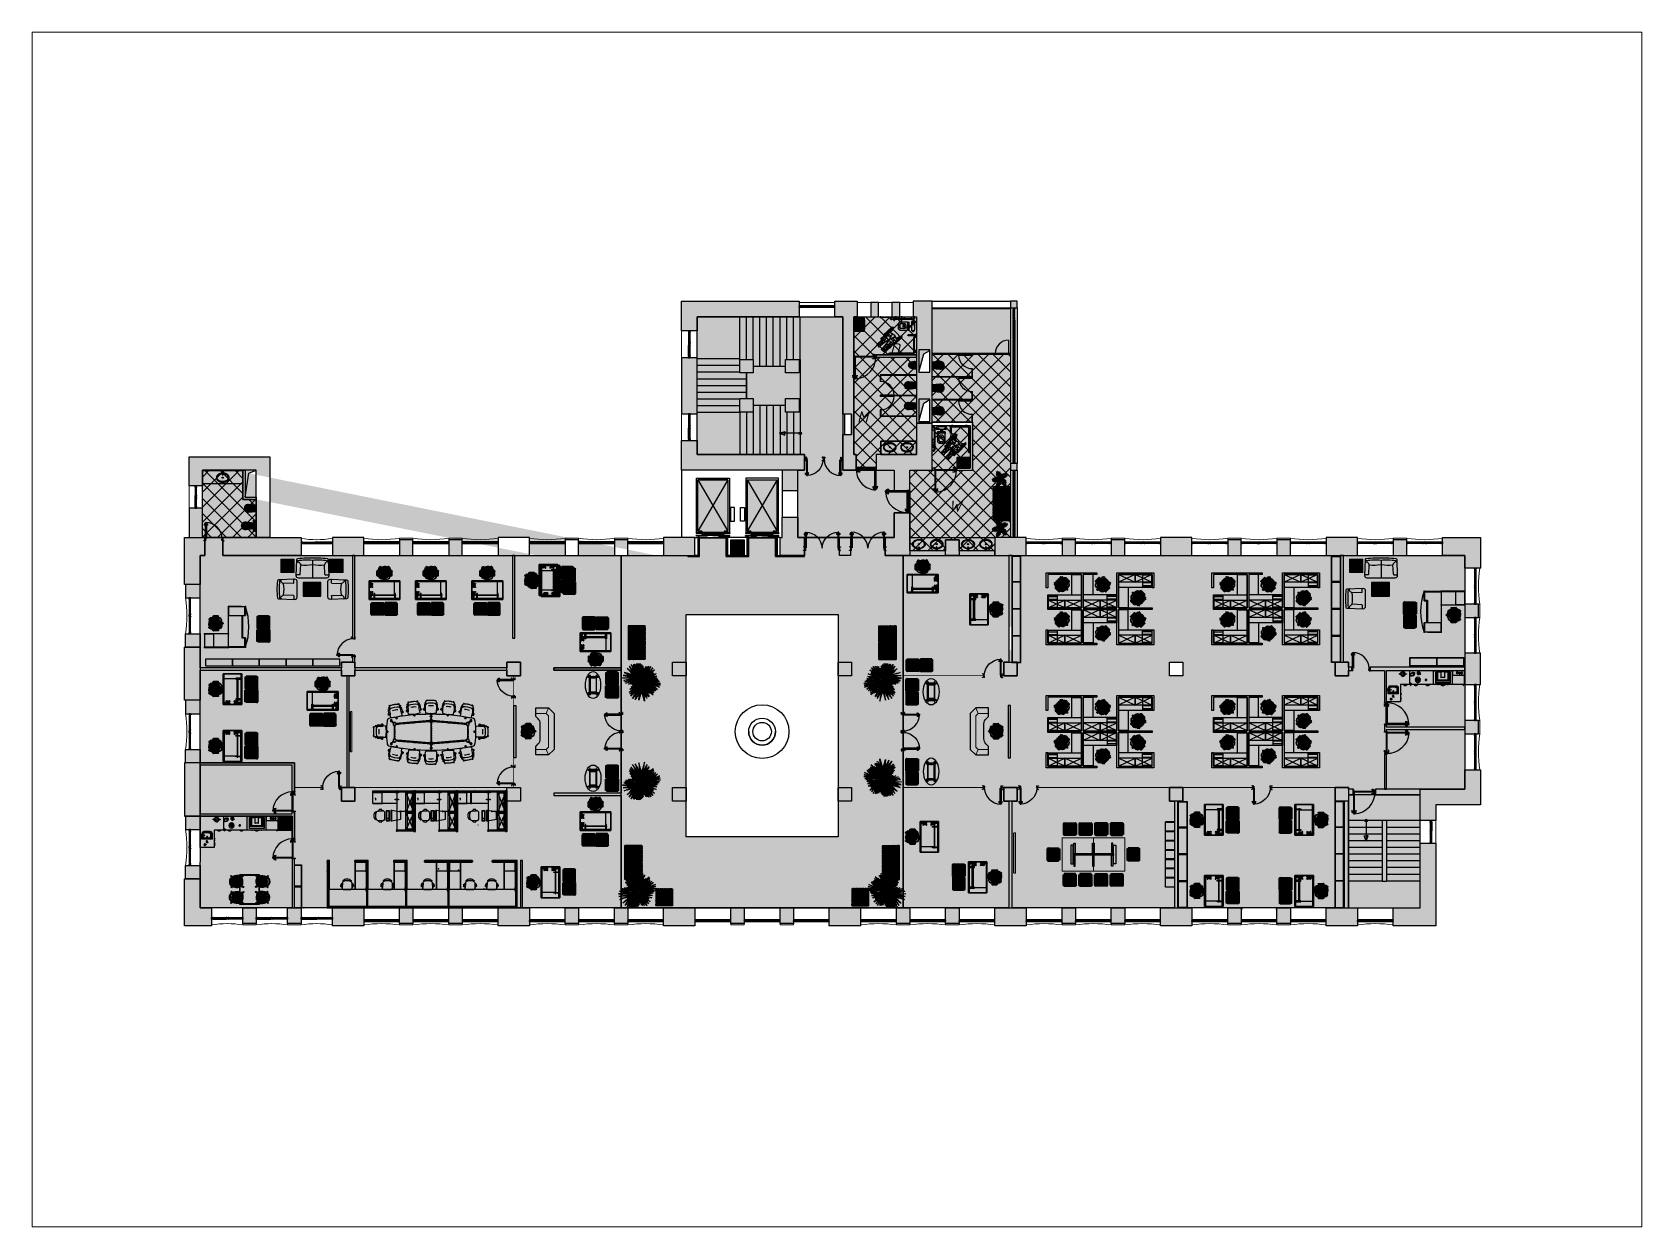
# Paper-space layout 'dwgmodels.com' of a CAD drawing. Header units: millimetres. Extents: x 3 to 255, y 1 to 189.
# The model-space entities are those that its viewports show. They can reach past a viewport. Long polylines and large blocks are cut down to what shows.
import ezdxf

# ---------------------------------------------------------------- set-up
doc = ezdxf.new("R2010")
doc.units = ezdxf.units.MM
for name, pattern in [('CENTER2', [1.125, 0.75, -0.125, 0.125, -0.125]), ('DASHED', [0.75, 0.5, -0.25]), ('HIDDEN', [9.525, 6.35, -3.175])]:
    doc.linetypes.add(name, pattern=pattern)
for name, color, linetype in [('2', 7, 'Continuous'), ('doors', 4, 'Continuous'), ('dwgmodels.com', 30, 'Continuous'), ('floor', 172, 'Continuous'), ('Furniture', 34, 'Continuous'), ('plants', 69, 'Continuous'), ('Plaster', 81, 'Continuous'), ('San', 144, 'Continuous'), ('Sanitary', 144, 'Continuous'), ('txt', 164, 'Continuous'), ('wall', 5, 'Continuous')]:
    doc.layers.add(name, color=color, linetype=linetype)
for name, color, linetype, lineweight in [('concr', 5, 'Continuous', 50), ('hatch', 252, 'Continuous', 0), ('windows line', 151, 'Continuous', 0)]:
    doc.layers.add(name, color=color, linetype=linetype, lineweight=lineweight)
doc.styles.add('ISO', font='isocpeui.ttf')
doc.styles.get("Standard").update_dxf_attribs({"font": 'arial.ttf'})
pattern_1 = [(45, (-28045.8, 101539), (-336.7596, 336.7596), []), (135, (-28045.8, 101539), (-336.7596, -336.7596), [])]
pattern_2 = [(45, (591.7002, -1929.7764), (-1.0102788, 1.0102788), []), (45, (591.195, -1929.2713), (-1.0102788, 1.0102788), [0.714375, -0.3571875])]
pattern_3 = [(45, (591.7002, -1929.7764), (-0.55565335, 0.55565335), [0.5715, -0.2143125]), (135, (591.7002, -1929.7764), (-0.55565335, -0.55565335), [0.5715, -0.2143125])]
pattern_4 = [(45, (601.4502, -1929.7764), (-0.55565335, 0.55565335), [0.5715, -0.2143125]), (135, (601.4502, -1929.7764), (-0.55565335, -0.55565335), [0.5715, -0.2143125])]
pattern_5 = [(45, (601.4502, -1933.9014), (-0.55565335, 0.55565335), [0.5715, -0.2143125]), (135, (601.4502, -1933.9014), (-0.55565335, -0.55565335), [0.5715, -0.2143125])]

psp = doc.layouts.new('dwgmodels.com')

msp = doc.modelspace()

# ---------------------------------------------------------------- texts
at = {"layer": 'Furniture', "flags": 1}
for tag, p, s in [('CAPPN', (21768, 16420), 'RTL36NA'), ('CAPMG', (21768, 16420), 'KNO'), ('CAPMC', (21768, 16420), 'REF'), ('CAPQT', (21768, 16420), '1'), ('CAPDH', (21768, 16420), '49.000000'), ('CAPGC', (21768, 16420), 'TOR'), ('CAPPN', (23660, 16420), 'RTL36NA'), ('CAPMG', (23660, 16420), 'KNO'), ('CAPMC', (23660, 16420), 'REF'), ('CAPQT', (23660, 16420), '1'), ('CAPDH', (23660, 16420), '49.000000'), ('CAPGC', (23660, 16420), 'TOR'), ('CAPPN', (25857, 16420), 'RTL36NA'), ('CAPMG', (25857, 16420), 'KNO'), ('CAPMC', (25857, 16420), 'REF'), ('CAPQT', (25857, 16420), '1'), ('CAPDH', (25857, 16420), '49.000000'), ('CAPGC', (25857, 16420), 'TOR'), ('CAPPN', (21768, 15582), 'RTL30NA'), ('CAPMG', (21768, 15582, 51), 'KNO'), ('CAPMC', (21768, 15582), 'REF'), ('CAPQT', (21768, 15582), '1'), ('CAPDH', (21768, 15582), '49.000000'), ('CAPGC', (21768, 15582), 'TOR'), ('CAPPN', (23660, 15582), 'RTL30NA'), ('CAPMG', (23660, 15582, 51), 'KNO'), ('CAPMC', (23660, 15582), 'REF'), ('CAPQT', (23660, 15582), '1'), ('CAPDH', (23660, 15582), '49.000000'), ('CAPGC', (23660, 15582), 'TOR'), ('CAPPN', (25857, 15582), 'RTL30NA'), ('CAPMG', (25857, 15582, 51), 'KNO'), ('CAPMC', (25857, 15582), 'REF'), ('CAPQT', (25857, 15582), '1'), ('CAPDH', (25857, 15582), '49.000000'), ('CAPGC', (25857, 15582), 'TOR')]:
    msp.add_attdef(tag, p, s, height=0.0254, rotation=270, dxfattribs=at)
at = {"layer": 'txt', "linetype": 'Continuous', "lineweight": 0, "style": 'ISO'}
for s, p in [('D', (43213, 36429)), ('M', (41749, 33401)), ('D', (45747, 32406)), ('W', (45845, 29406))]:
    msp.add_text(s, height=500, dxfattribs=at).set_placement(p)

# ---------------------------------------------------------------- blocks, each defined once
blk = doc.blocks.new('sdver2')
blk.add_hatch(color=254).paths.add_polyline_path([(300, 0), (300, -600), (-300, -600), (-300, 0)])
at = {"linetype": 'Continuous', "lineweight": 0}
for points in [[(300, 0), (300, -600), (-300, -600), (-300, 0)], [(290, -10), (290, -590), (-290, -590), (-290, -10)]]:
    blk.add_lwpolyline(points, close=True, dxfattribs=at)
blk = doc.blocks.new('grdfr')
at = {"ltscale": 100}
blk.add_hatch(color=254, dxfattribs=at).paths.add_polyline_path([(-689, 827), (689, 827), (689, 0), (-689, 0)])
for p, q in [((-689, 827), (-689, 827)), ((-689, 39), (-689, 827)), ((-689, 827), (-689, 39)), ((-689, 827), (-689, 39)), ((689, 827), (-689, 827)), ((689, 792), (-689, 792)), ((689, 39), (689, 827)), ((-689, 39), (-689, 39)), ((-689, 39), (689, 39)), ((-689, 29), (-689, 0)), ((689, 29), (-689, 29)), ((-689, 0), (689, 0)), ((689, 0), (689, 29))]:
    blk.add_line(p, q)
at = {"color": 0}
for p, q in [((-452, 187), (-452, 827)), ((561, 628), (611, 796)), ((619, 615), (647, 787)), ((-689, 187), (-689, 187)), ((-493, 206), (-493, 172)), ((471, 206), (-493, 206)), ((-493, 172), (471, 172)), ((-487, 267), (-447, 267)), ((-487, 32), (-487, 267)), ((-487, 238), (-447, 238)), ((-487, 100), (-447, 100)), ((-487, 61), (-447, 61)), ((-447, 32), (-487, 32)), ((-447, 267), (-447, 32)), ((435, 267), (475, 267)), ((435, 32), (435, 267)), ((435, 238), (475, 238)), ((435, 100), (475, 100)), ((435, 61), (475, 61)), ((475, 32), (435, 32)), ((471, 172), (471, 206)), ((475, 267), (475, 32)), ((559, 617), (561, 628)), ((561, 607), (559, 617)), ((561, 272), (559, 261)), ((559, 261), (561, 250)), ((566, 597), (561, 607)), ((566, 281), (561, 272)), ((561, 250), (611, 83)), ((562, 631), (568, 640)), ((562, 247), (568, 238)), ((573, 590), (566, 597)), ((573, 288), (566, 281)), ((568, 640), (576, 647)), ((568, 238), (576, 231)), ((582, 587), (573, 590)), ((582, 292), (573, 288)), ((576, 647), (586, 651)), ((576, 231), (586, 227)), ((591, 586), (582, 587)), ((591, 292), (582, 292)), ((586, 651), (596, 650)), ((586, 227), (596, 228)), ((601, 589), (591, 586)), ((601, 289), (591, 292)), ((596, 650), (606, 647)), ((596, 228), (606, 232)), ((609, 595), (601, 589)), ((609, 283), (601, 289)), ((606, 647), (613, 639)), ((606, 232), (613, 240)), ((615, 604), (609, 595)), ((615, 274), (609, 283)), ((613, 639), (618, 629)), ((613, 240), (618, 250)), ((619, 615), (615, 604)), ((619, 263), (615, 274)), ((618, 629), (618, 618)), ((618, 250), (618, 260)), ((619, 263), (647, 91))]:
    blk.add_line(p, q, dxfattribs=at)
at = {"ltscale": 100}
blk.add_lwpolyline([(-689, 827), (689, 827), (689, 0), (-689, 0)], close=True, dxfattribs=at)
at = {"color": 0}
for centre in [(-466, 48), (455, 48)]:
    blk.add_circle(centre, 4.92, dxfattribs=at)
at = {"color": 0, "extrusion": (0, 0, -1)}
for centre, major_axis, start_param, end_param in [((629, 791), (-28.7, 28.7), 1.570796326792869, 7.853981633972455), ((629, 791), (-13.2, 13.2), 1.570796326797097, 7.853981633976684), ((629, 791), (-9.22, 9.22), 1.570796326794897, 7.853981633974483), ((629, 791), (-4.04, 4.04), 1.570796326823736, 7.853981634003322), ((589, 619), (-31.3, 31.3), 1.570796326793968, 7.853981633973554)]:
    blk.add_ellipse(centre, major_axis=major_axis, ratio=1, start_param=start_param, end_param=end_param, dxfattribs=at)
at = {"color": 0}
for centre, major_axis, start_param, end_param in [((540, 693), (-11.8, 11.8), 4.577889, 7.415916), ((540, 545), (11.8, 11.8), 1.982083, 4.846889), ((540, 335), (-11.8, 11.8), 4.577889, 7.415916), ((540, 187), (11.8, 11.8), 1.982083, 4.846889), ((478, 670), (34.8, 34.8), 5.762608, 5.84512), ((478, 569), (34.8, 34.8), 5.123676, 5.245297), ((478, 312), (34.8, 34.8), 5.762608, 5.84512), ((478, 211), (-34.8, 34.8), 3.552879, 3.6745), ((287, 619), (-175, 175), 3.6745, 4.191812), ((287, 261), (-175, 175), 3.6745, 4.191812), ((589, 260), (31.3, 31.3), 1.570796326793968, 7.853981633973554), ((592, 733), (34.8, 34.8), 3.007092, 3.860919), ((592, 505), (-34.8, 34.8), -0.719326, 0.1345), ((592, 375), (34.8, 34.8), 3.007092, 3.860919), ((592, 147), (-34.8, 34.8), -0.719326, 0.1345), ((589, 619), (3.48, 3.48), 1.570796326811623, 7.85398163399121), ((589, 261), (3.48, 3.48), 1.57079632680326, 7.853981633982846), ((586, 733), (-34.8, 34.8), 2.422266, 3.276093), ((586, 505), (34.8, 34.8), 6.148685, 7.002512), ((586, 375), (-34.8, 34.8), 2.422266, 3.276093), ((586, 147), (34.8, 34.8), 6.148685, 7.002512), ((629, 87), (9.22, 9.22), 3.141593, 9.424778), ((629, 87), (-4.04, 4.04), 1.570796326766057, 7.853981633945644), ((638, 693), (-11.8, 11.8), 3.579658, 6.417686), ((638, 545), (11.8, 11.8), 3.007092, 5.871899), ((638, 335), (-11.8, 11.8), 3.579658, 6.417686), ((638, 187), (11.8, 11.8), 3.007092, 5.871899), ((890, 619), (-2, 247), 1.298648, 1.81596), ((891, 261), (-2, 247), 1.298648, 1.81596), ((700, 670), (34.8, 34.8), 2.008862, 2.091373), ((700, 569), (34.8, 34.8), 2.608685, 2.730306), ((700, 312), (34.8, 34.8), 2.008862, 2.091373), ((700, 211), (34.8, 34.8), 2.608685, 2.730306)]:
    blk.add_ellipse(centre, major_axis=major_axis, ratio=1, start_param=start_param, end_param=end_param, dxfattribs=at)
for major_axis in [(-28.7, 28.7), (-13.2, 13.2)]:
    blk.add_ellipse((629, 87), major_axis=major_axis, ratio=1, dxfattribs=at)
blk = doc.blocks.new('fdss')
at = {"layer": 'hatch', "ltscale": 10}
h = blk.add_hatch(color=254, dxfattribs=at)
edge = h.paths.add_edge_path(flags=17)
edge.add_line((62, 0), (63, 16))
edge.add_line((63, 16), (60, 16))
edge.add_line((60, 16), (57, 16))
edge.add_line((57, 16), (55, 16))
edge.add_line((55, 16), (53, 16))
edge.add_line((53, 16), (50, 16))
edge.add_line((50, 16), (47, 16))
edge.add_line((47, 16), (46, 16))
edge.add_line((46, 16), (43, 17))
edge.add_line((43, 17), (41, 17))
edge.add_line((41, 17), (39, 18))
edge.add_line((39, 18), (37, 18))
edge.add_line((37, 18), (36, 19))
edge.add_line((36, 19), (34, 20))
edge.add_line((34, 20), (33, 21))
edge.add_ellipse((22, 2), major_axis=(15.6, 15.6), ratio=1, start_angle=14.31791, end_angle=138.92579)
edge.add_line((0, 0), (62, 0))
edge = h.paths.add_edge_path()
edge.add_ellipse((43, -96), major_axis=(-86.8, 86.8), ratio=1, start_angle=-54.51483, end_angle=-31.86935)
edge.add_ellipse((15, 20), major_axis=(-2.25, 2.25), ratio=1, start_angle=-31.86935, end_angle=26.50679)
edge.add_ellipse((22, 2), major_axis=(15.6, 15.6), ratio=1, start_angle=14.31791, end_angle=138.92579)
edge.add_line((33, 21), (34, 20))
edge.add_line((34, 20), (36, 19))
edge.add_line((36, 19), (37, 18))
edge.add_line((37, 18), (39, 18))
edge.add_line((39, 18), (41, 17))
edge.add_line((41, 17), (43, 17))
edge.add_line((43, 17), (46, 16))
edge.add_line((46, 16), (47, 16))
edge.add_line((47, 16), (50, 16))
edge.add_line((50, 16), (53, 16))
edge.add_line((53, 16), (55, 16))
edge.add_line((55, 16), (57, 16))
edge.add_line((57, 16), (60, 16))
edge.add_line((60, 16), (63, 16))
edge.add_line((63, 16), (63, 25))
edge = h.paths.add_edge_path()
edge.add_ellipse((239, 314), major_axis=(16.3, 16.3), ratio=1, start_angle=41.04822, end_angle=72.42166)
edge.add_ellipse((248, 303), major_axis=(-26.2, 26.2), ratio=1, start_angle=-13.50411, end_angle=26.58753)
edge.add_ellipse((272, 293), major_axis=(64, 0), ratio=0.963786, start_angle=159.77139, end_angle=200.22861)
edge.add_ellipse((248, 282), major_axis=(26.2, 26.2), ratio=1, start_angle=153.41247, end_angle=193.50411)
edge.add_ellipse((239, 271), major_axis=(-16.3, 16.3), ratio=1, start_angle=107.57834, end_angle=138.95178)
edge.add_line((240, 248), (436, 248))
edge.add_ellipse((438, 271), major_axis=(-16.3, 16.3), ratio=1, start_angle=131.04822, end_angle=162.42166)
edge.add_ellipse((429, 282), major_axis=(-26.2, 26.2), ratio=1, start_angle=166.49589, end_angle=206.58753)
edge.add_ellipse((405, 293), major_axis=(64, 0), ratio=0.963786, start_angle=-20.22861, end_angle=20.22861)
edge.add_ellipse((429, 303), major_axis=(26.2, 26.2), ratio=1, start_angle=333.41247, end_angle=373.50411)
edge.add_ellipse((438, 314), major_axis=(16.3, 16.3), ratio=1, start_angle=17.57834, end_angle=48.95178)
edge.add_line((436, 337), (240, 337))
edge = h.paths.add_edge_path()
edge.add_ellipse((429, 282), major_axis=(-26.2, 26.2), ratio=1, start_angle=172.77289, end_angle=206.58753, ccw=False)
edge.add_line((452, 253), (474, 254))
edge.add_ellipse((472, 279), major_axis=(-17.5, 17.5), ratio=1, start_angle=139.38167, end_angle=199.79897)
edge.add_ellipse((478, 274), major_axis=(-12.2, 12.2), ratio=1, start_angle=204.10758, end_angle=244.17705)
edge.add_ellipse((475, 273), major_axis=(-14.1, 14.1), ratio=1, start_angle=244.25889, end_angle=273.20404)
edge.add_ellipse((467, 263), major_axis=(-23.1, 23.1), ratio=1, start_angle=-85.83155, end_angle=-47.07158)
edge.add_ellipse((405, 293), major_axis=(-64, 0), ratio=0.963786, start_angle=159.77139, end_angle=182.96881, ccw=False)
edge = h.paths.add_edge_path()
edge.add_ellipse((597, 186), major_axis=(15.6, 15.6), ratio=1, start_angle=275.52418, end_angle=414.27363)
edge.add_ellipse((407, 76), major_axis=(-162, 162), ratio=1, start_angle=249.714, end_angle=260.0838, ccw=False)
edge = h.paths.add_edge_path()
edge.add_ellipse((646, 179), major_axis=(-0.539, 0.539), ratio=1, start_angle=135, end_angle=224.99999)
edge.add_line((647, 179), (647, 195))
edge.add_ellipse((646, 195), major_axis=(0.539, 0.539), ratio=1, start_angle=314.99999, end_angle=405)
edge.add_line((646, 196), (617, 196))
edge.add_ellipse((597, 186), major_axis=(15.6, 15.6), ratio=1, start_angle=296.10438, end_angle=342.89004, ccw=False)
edge.add_line((618, 179), (646, 179))
edge = h.paths.add_edge_path()
edge.add_ellipse((597, 186), major_axis=(15.6, 15.6), ratio=1, start_angle=275.52418, end_angle=291.68346, ccw=False)
edge.add_ellipse((407, 76), major_axis=(-162, 162), ratio=1, start_angle=246.89558, end_angle=249.714, ccw=False)
edge.add_ellipse((616, 284), major_axis=(-9, 123), ratio=0.81002, start_angle=177.09253, end_angle=188.70151)
edge.add_ellipse((643, 168), major_axis=(-2.25, 2.25), ratio=1, start_angle=148.13066, end_angle=224.99999)
edge.add_line((646, 168), (646, 175))
edge.add_ellipse((644, 175), major_axis=(1.12, 1.12), ratio=1, start_angle=314.99999, end_angle=405)
edge.add_line((644, 177), (618, 177))
edge = h.paths.add_edge_path()
edge.add_ellipse((644, 199), major_axis=(-1.12, 1.12), ratio=1, start_angle=135, end_angle=224.99999)
edge.add_line((646, 199), (646, 206))
edge.add_ellipse((643, 206), major_axis=(-2.25, 2.25), ratio=1, start_angle=224.99999, end_angle=301.86935)
edge.add_ellipse((616, 90), major_axis=(-11, 122), ratio=0.944397, start_angle=-18.36081, end_angle=6.12723)
edge.add_ellipse((407, 76), major_axis=(-162, 162), ratio=1, start_angle=260.0838, end_angle=261.12537, ccw=False)
edge.add_ellipse((597, 186), major_axis=(-15.6, 15.6), ratio=1, start_angle=257.66606, end_angle=324.27363, ccw=False)
edge.add_line((616, 198), (644, 198))
h = blk.add_hatch(color=254, dxfattribs=at)
edge = h.paths.add_edge_path(flags=17)
edge.add_line((62, 0), (63, -16))
edge.add_line((63, -16), (60, -16))
edge.add_line((60, -16), (57, -16))
edge.add_line((57, -16), (55, -16))
edge.add_line((55, -16), (53, -16))
edge.add_line((53, -16), (50, -16))
edge.add_line((50, -16), (47, -16))
edge.add_line((47, -16), (46, -16))
edge.add_line((46, -16), (43, -17))
edge.add_line((43, -17), (41, -17))
edge.add_line((41, -17), (39, -18))
edge.add_line((39, -18), (37, -18))
edge.add_line((37, -18), (36, -19))
edge.add_line((36, -19), (34, -20))
edge.add_line((34, -20), (33, -21))
edge.add_ellipse((22, -2), major_axis=(-15.6, 15.6), ratio=1, start_angle=41.07421, end_angle=165.68209, ccw=False)
edge.add_line((0, 0), (62, 0))
edge = h.paths.add_edge_path()
edge.add_ellipse((43, 96), major_axis=(-86.8, 86.8), ratio=1, start_angle=121.86935, end_angle=144.51483, ccw=False)
edge.add_ellipse((15, -20), major_axis=(2.25, 2.25), ratio=1, start_angle=153.49321, end_angle=211.86935, ccw=False)
edge.add_ellipse((22, -2), major_axis=(-15.6, 15.6), ratio=1, start_angle=41.07421, end_angle=165.68209, ccw=False)
edge.add_line((33, -21), (34, -20))
edge.add_line((34, -20), (36, -19))
edge.add_line((36, -19), (37, -18))
edge.add_line((37, -18), (39, -18))
edge.add_line((39, -18), (41, -17))
edge.add_line((41, -17), (43, -17))
edge.add_line((43, -17), (46, -16))
edge.add_line((46, -16), (47, -16))
edge.add_line((47, -16), (50, -16))
edge.add_line((50, -16), (53, -16))
edge.add_line((53, -16), (55, -16))
edge.add_line((55, -16), (57, -16))
edge.add_line((57, -16), (60, -16))
edge.add_line((60, -16), (63, -16))
edge.add_line((63, -16), (63, -25))
edge = h.paths.add_edge_path()
edge.add_ellipse((239, -314), major_axis=(-16.3, 16.3), ratio=1, start_angle=107.57834, end_angle=138.95178, ccw=False)
edge.add_ellipse((248, -303), major_axis=(26.2, 26.2), ratio=1, start_angle=153.41247, end_angle=193.50411, ccw=False)
edge.add_ellipse((272, -293), major_axis=(-64, 0), ratio=0.963786, start_angle=339.77139, end_angle=380.22861, ccw=False)
edge.add_ellipse((248, -282), major_axis=(-26.2, 26.2), ratio=1, start_angle=-13.50411, end_angle=26.58753, ccw=False)
edge.add_ellipse((239, -271), major_axis=(16.3, 16.3), ratio=1, start_angle=401.04822, end_angle=432.42166, ccw=False)
edge.add_line((240, -248), (436, -248))
edge.add_ellipse((438, -271), major_axis=(16.3, 16.3), ratio=1, start_angle=377.57834, end_angle=408.95178, ccw=False)
edge.add_ellipse((429, -282), major_axis=(26.2, 26.2), ratio=1, start_angle=333.41247, end_angle=373.50411, ccw=False)
edge.add_ellipse((405, -293), major_axis=(-64, 0), ratio=0.963786, start_angle=159.77139, end_angle=200.22861, ccw=False)
edge.add_ellipse((429, -303), major_axis=(-26.2, 26.2), ratio=1, start_angle=166.49589, end_angle=206.58753, ccw=False)
edge.add_ellipse((438, -314), major_axis=(-16.3, 16.3), ratio=1, start_angle=131.04822, end_angle=162.42166, ccw=False)
edge.add_line((436, -337), (240, -337))
edge = h.paths.add_edge_path()
edge.add_ellipse((429, -282), major_axis=(26.2, 26.2), ratio=1, start_angle=333.41247, end_angle=367.22711)
edge.add_line((452, -253), (474, -254))
edge.add_ellipse((472, -279), major_axis=(17.5, 17.5), ratio=1, start_angle=340.20103, end_angle=400.61833, ccw=False)
edge.add_ellipse((478, -274), major_axis=(12.2, 12.2), ratio=1, start_angle=295.82295, end_angle=335.89242, ccw=False)
edge.add_ellipse((475, -273), major_axis=(14.1, 14.1), ratio=1, start_angle=266.79596, end_angle=295.74111, ccw=False)
edge.add_ellipse((467, -263), major_axis=(23.1, 23.1), ratio=1, start_angle=227.07158, end_angle=265.83155, ccw=False)
edge.add_ellipse((405, -293), major_axis=(64, 0), ratio=0.963786, start_angle=-2.96881, end_angle=20.22861)
edge = h.paths.add_edge_path()
edge.add_ellipse((597, -186), major_axis=(15.6, 15.6), ratio=1, start_angle=215.72637, end_angle=354.47582, ccw=False)
edge.add_ellipse((407, -76), major_axis=(162, 162), ratio=1, start_angle=279.9162, end_angle=290.286)
edge = h.paths.add_edge_path()
edge.add_ellipse((646, -179), major_axis=(0.539, 0.539), ratio=1, start_angle=315.00001, end_angle=405, ccw=False)
edge.add_line((647, -179), (647, -195))
edge.add_ellipse((646, -195), major_axis=(-0.539, 0.539), ratio=1, start_angle=135, end_angle=225.00001, ccw=False)
edge.add_line((646, -196), (617, -196))
edge.add_ellipse((597, -186), major_axis=(-15.6, 15.6), ratio=1, start_angle=197.10996, end_angle=243.89562)
edge.add_line((618, -179), (646, -179))
edge = h.paths.add_edge_path()
edge.add_ellipse((597, -186), major_axis=(-15.6, 15.6), ratio=1, start_angle=248.31654, end_angle=264.47582)
edge.add_ellipse((407, -76), major_axis=(162, 162), ratio=1, start_angle=290.286, end_angle=293.10442)
edge.add_ellipse((616, -284), major_axis=(9, 123), ratio=0.81002, start_angle=351.29849, end_angle=362.90747, ccw=False)
edge.add_ellipse((643, -168), major_axis=(2.25, 2.25), ratio=1, start_angle=315.00001, end_angle=391.86934, ccw=False)
edge.add_line((646, -168), (646, -175))
edge.add_ellipse((644, -175), major_axis=(-1.12, 1.12), ratio=1, start_angle=135, end_angle=225.00001, ccw=False)
edge.add_line((644, -177), (618, -177))
edge = h.paths.add_edge_path()
edge.add_ellipse((644, -199), major_axis=(1.12, 1.12), ratio=1, start_angle=315.00001, end_angle=405, ccw=False)
edge.add_line((646, -199), (646, -206))
edge.add_ellipse((643, -206), major_axis=(2.25, 2.25), ratio=1, start_angle=238.13065, end_angle=315.00001, ccw=False)
edge.add_ellipse((616, -90), major_axis=(11, 122), ratio=0.944397, start_angle=173.87277, end_angle=198.36081, ccw=False)
edge.add_ellipse((407, -76), major_axis=(162, 162), ratio=1, start_angle=278.87463, end_angle=279.9162)
edge.add_ellipse((597, -186), major_axis=(15.6, 15.6), ratio=1, start_angle=215.72637, end_angle=282.33394)
edge.add_line((616, -198), (644, -198))
h = blk.add_hatch(color=254, dxfattribs=at)
edge = h.paths.add_edge_path()
edge.add_ellipse((239, 271), major_axis=(-16.3, 16.3), ratio=1, start_angle=107.57834, end_angle=138.95178)
edge.add_line((240, 248), (338, 248))
edge.add_line((338, 248), (338, 0))
edge.add_line((338, 0), (62, 0))
edge.add_line((62, 0), (63, 25))
edge.add_ellipse((688, 21), major_axis=(56, 623), ratio=1, start_angle=85.50716, end_angle=94.72749, ccw=False)
edge.add_ellipse((202, 121), major_axis=(55, 119), ratio=0.996305, start_angle=21.14412, end_angle=113.01839, ccw=False)
edge.add_line((211, 252), (227, 252))
edge.add_ellipse((248, 282), major_axis=(-26.2, 26.2), ratio=1, start_angle=101.66548, end_angle=103.50411)
edge = h.paths.add_edge_path()
edge.add_line((476, 248), (566, 251))
edge.add_ellipse((567, 221), major_axis=(-20.9, 20.9), ratio=1, start_angle=275.36488, end_angle=316.7427, ccw=False)
edge.add_ellipse((575, 231), major_axis=(12, 12), ratio=1, start_angle=320.2826, end_angle=366.87631, ccw=False)
edge.add_ellipse((578, 231), major_axis=(9.93, 9.93), ratio=1, start_angle=288.3592, end_angle=318.39564, ccw=False)
edge.add_ellipse((574, 233), major_axis=(12.7, 12.7), ratio=1, start_angle=261.53942, end_angle=288.40011, ccw=False)
edge.add_ellipse((545, 180), major_axis=(39.3, 39.3), ratio=1, start_angle=349.02983, end_angle=358.99703, ccw=False)
edge.add_ellipse((407, 76), major_axis=(162, 162), ratio=1, start_angle=328.11597, end_angle=351.20993, ccw=False)
edge.add_ellipse((122, 0), major_axis=(-96, 515), ratio=1, start_angle=259.49557, end_angle=273.64064, ccw=False)
edge.add_line((645, 0), (338, 0))
edge.add_line((338, 0), (338, 248))
edge.add_line((338, 248), (476, 248))
h = blk.add_hatch(color=254, dxfattribs=at)
edge = h.paths.add_edge_path()
edge.add_ellipse((239, -271), major_axis=(-16.3, 16.3), ratio=1, start_angle=311.04822, end_angle=342.42166, ccw=False)
edge.add_line((240, -248), (338, -248))
edge.add_line((338, -248), (338, 0))
edge.add_line((338, 0), (62, 0))
edge.add_line((62, 0), (63, -25))
edge.add_ellipse((688, -21), major_axis=(442, 442), ratio=1, start_angle=135.40921, end_angle=144.62953)
edge.add_ellipse((202, -121), major_axis=(-55, 119), ratio=0.996305, start_angle=66.98161, end_angle=158.85588)
edge.add_line((211, -252), (227, -252))
edge.add_ellipse((248, -282), major_axis=(26.2, 26.2), ratio=1, start_angle=436.49589, end_angle=438.33452, ccw=False)
edge = h.paths.add_edge_path()
edge.add_line((476, -248), (566, -251))
edge.add_ellipse((567, -221), major_axis=(20.9, 20.9), ratio=1, start_angle=223.2573, end_angle=264.63512)
edge.add_ellipse((575, -231), major_axis=(-12, 12), ratio=1, start_angle=173.12369, end_angle=219.7174)
edge.add_ellipse((578, -231), major_axis=(-9.93, 9.93), ratio=1, start_angle=221.60436, end_angle=251.6408)
edge.add_ellipse((574, -233), major_axis=(12.7, 12.7), ratio=1, start_angle=341.59989, end_angle=368.46058)
edge.add_ellipse((545, -180), major_axis=(39.3, 39.3), ratio=1, start_angle=271.00297, end_angle=280.97017)
edge.add_ellipse((407, -76), major_axis=(-162, 162), ratio=1, start_angle=188.79007, end_angle=211.88403)
edge.add_ellipse((122, 0), major_axis=(-370, 370), ratio=1, start_angle=210.8362, end_angle=224.98127)
edge.add_line((645, 0), (338, 0))
edge.add_line((338, 0), (338, -248))
edge.add_line((338, -248), (476, -248))
for p, q in [((33, 21), (34, 20)), ((34, 20), (36, 19)), ((36, 19), (37, 18)), ((37, 18), (39, 18)), ((37, 18), (37, 18)), ((39, 18), (41, 17)), ((41, 17), (43, 17)), ((43, 17), (46, 16)), ((46, 16), (47, 16)), ((47, 16), (50, 16)), ((50, 16), (53, 16)), ((53, 16), (55, 16)), ((55, 16), (57, 16)), ((57, 16), (60, 16)), ((60, 16), (63, 16)), ((62, 0), (63, 25)), ((75, 0), (75, 28)), ((426, 240), (196, 239)), ((211, 252), (227, 252)), ((240, 337), (436, 337)), ((436, 248), (240, 248)), ((447, 248), (566, 251)), ((452, 253), (474, 254)), ((470, 236), (480, 226)), ((480, 225), (479, 223)), ((482, 204), (480, 210)), ((484, 228), (520, 224)), ((505, 245), (520, 247)), ((512, 240), (554, 235)), ((546, 249), (520, 247)), ((551, 249), (546, 249)), ((566, 236), (554, 235)), ((644, 198), (616, 198)), ((617, 196), (646, 196)), ((618, 179), (646, 179)), ((618, 177), (644, 177)), ((646, 199), (646, 206)), ((646, 175), (646, 168)), ((647, 195), (647, 179)), ((33, -21), (34, -20)), ((34, -20), (36, -19)), ((36, -19), (37, -18)), ((37, -18), (39, -18)), ((37, -18), (37, -18)), ((39, -18), (41, -17)), ((41, -17), (43, -17)), ((43, -17), (46, -16)), ((46, -16), (47, -16)), ((47, -16), (50, -16)), ((50, -16), (53, -16)), ((53, -16), (55, -16)), ((55, -16), (57, -16)), ((57, -16), (60, -16)), ((60, -16), (63, -16)), ((62, 0), (63, -25)), ((75, 0), (75, -28)), ((426, -240), (196, -239)), ((211, -252), (227, -252)), ((436, -248), (240, -248)), ((240, -337), (436, -337)), ((447, -248), (566, -251)), ((452, -253), (474, -254)), ((470, -236), (480, -226)), ((480, -225), (479, -223)), ((482, -204), (480, -210)), ((484, -228), (520, -224)), ((505, -245), (520, -247)), ((512, -240), (554, -235)), ((546, -249), (520, -247)), ((551, -249), (546, -249)), ((566, -236), (554, -235)), ((644, -198), (616, -198)), ((617, -196), (646, -196)), ((618, -177), (644, -177)), ((618, -179), (646, -179)), ((646, -175), (646, -168)), ((646, -199), (646, -206)), ((647, -195), (647, -179))]:
    blk.add_line(p, q)
at = {"extrusion": (0, 0, -1)}
for centre, major_axis, ratio, start_param, end_param in [((22, 2), (15.6, 15.6), 1, 3.858473, 6.033291), ((15, 20), (-2.25, 2.25), 1, 5.820554, 6.83941), ((43, -96), (-86.8, 86.8), 1, 0.556225, 0.951463), ((688, 21), (56, 623), 1, 4.629879, 4.790804), ((202, 121), (55, 119), 0.996305, 4.311973, 5.912904), ((445, 42), (-262, 262), 1, 5.459154, 5.874691), ((201, 128), (-79, 79), 1, 5.969012, 7.027382), ((248, 303), (-26.2, 26.2), 1, 5.819145, 6.518876), ((239, 314), (16.3, 16.3), 1, -1.263996, -0.716427), ((424, 173), (47, 47), 1, -0.751727, 0.301996), ((438, 271), (-16.3, 16.3), 1, 3.448393, 3.995962), ((424, 175), (54.1, 54.1), 1, -0.544214, -0.156468), ((429, 282), (-26.2, 26.2), 1, 2.677553, 3.377284), ((405, 293), (-64, 0), 0.963786, 2.776401, 3.506784), ((467, 263), (-23.1, 23.1), 1, 0.821554, 1.498043), ((472, 279), (-17.5, 17.5), 1, 2.796035, 3.850516), ((514, 220), (24.9, 24.9), 1, 3.662908, 4.015109), ((484, 224), (3.3, 3.3), 1, 4.243712, 5.205719), ((484, 229), (-1.47, 1.47), 1, 3.927418, 5.578652), ((-41, 3), (553, 91), 1, -0.204201, 0.167634), ((500, 224), (-12.9, 12.9), 1, 5.819354, 6.506047), ((475, 273), (-14.1, 14.1), 1, 1.514875, 2.020063), ((509, 207), (26.9, 26.9), 1, -1.329065, -0.883773), ((478, 274), (-12.2, 12.2), 1, 2.021492, 2.720836), ((521, 177), (-33.1, 33.1), 1, 0.763307, 1.830683), ((550, 228), (14.8, 14.8), 1, -0.735707, 0.161366), ((545, 180), (-39.3, 39.3), 1, 0.935679, 1.762262), ((193, 0), (-296, 296), 1, 1.856147, 2.355859), ((567, 221), (-20.9, 20.9), 1, 0.754982, 1.477161), ((566, 238), (1.31, 1.31), 1, 0.929037, 2.293349), ((563, 238), (-2.9, 2.9), 1, 1.793197, 2.458506), ((575, 231), (12, 12), 1, -0.120014, 0.693199), ((574, 233), (12.7, 12.7), 1, 1.249654, 1.718461), ((578, 231), (9.93, 9.93), 1, 0.726133, 1.250368), ((407, 76), (162, 162), 1, 0.153416, 0.556481), ((616, 90), (-11, 122), 0.944397, -0.113184, 0.337955), ((597, 186), (15.6, 15.6), 1, -0.947253, 1.474381), ((616, 284), (-9, 123), 0.81002, 2.95485, 3.204211), ((621, 198), (-1.12, 1.12), 1, 2.396655, 3.926991), ((621, 177), (-1.12, 1.12), 1, 0.785398, 2.315734), ((122, 0), (-96, 515), 1, 1.507255, 1.754133), ((643, 206), (-2.25, 2.25), 1, 1.014571, 2.356195), ((643, 168), (-2.25, 2.25), 1, 2.356195, 3.697818), ((644, 199), (-1.12, 1.12), 1, 2.356195, 3.926991), ((644, 175), (1.12, 1.12), 1, -0.785398, 0.785398), ((646, 195), (0.539, 0.539), 1, -0.785398, 0.785398), ((646, 179), (-0.539, 0.539), 1, 2.356195, 3.926991), ((272, -293), (-64, 0), 0.963786, -0.365191, 0.365191), ((248, -282), (-26.2, 26.2), 1, 5.819145, 6.518876), ((239, -271), (16.3, 16.3), 1, -1.263996, -0.716427), ((438, -314), (-16.3, 16.3), 1, 3.448393, 3.995962), ((429, -303), (-26.2, 26.2), 1, 2.677553, 3.377284)]:
    blk.add_ellipse(centre, major_axis=major_axis, ratio=ratio, start_param=start_param, end_param=end_param, dxfattribs=at)
for centre, major_axis, ratio, start_param, end_param in [((272, 293), (64, 0), 0.963786, 2.776401, 3.506784), ((248, 282), (26.2, 26.2), 1, 2.677553, 3.377284), ((239, 271), (-16.3, 16.3), 1, 1.877596, 2.425166), ((438, 314), (16.3, 16.3), 1, 0.3068, 0.85437), ((429, 303), (26.2, 26.2), 1, 5.819145, 6.518876), ((122, 0), (96, 515), 1, 4.648848, 4.895726), ((22, -2), (-15.6, 15.6), 1, 0.71688, 2.891698), ((15, -20), (2.25, 2.25), 1, 2.678962, 3.697818), ((43, 96), (-86.8, 86.8), 1, 2.127021, 2.52226), ((688, -21), (-56, 623), 1, 1.48836, 1.649286), ((202, -121), (-55, 119), 0.996305, 1.17038, 2.771311), ((445, -42), (262, 262), 1, 2.317561, 2.733098), ((201, -128), (79, 79), 1, 2.82742, 3.885789), ((248, -303), (26.2, 26.2), 1, 2.677553, 3.377284), ((239, -314), (-16.3, 16.3), 1, 1.877596, 2.425166), ((424, -173), (-47, 47), 1, 2.389866, 3.443588), ((438, -271), (16.3, 16.3), 1, 0.3068, 0.85437), ((424, -175), (-54.1, 54.1), 1, 2.597378, 2.985125), ((429, -282), (26.2, 26.2), 1, 5.819145, 6.518876), ((405, -293), (64, 0), 0.963786, -0.365191, 0.365191), ((467, -263), (23.1, 23.1), 1, 3.963147, 4.639636), ((472, -279), (17.5, 17.5), 1, 5.937628, 6.992109), ((514, -220), (-24.9, 24.9), 1, 0.521315, 0.873517), ((484, -224), (-3.3, 3.3), 1, 1.102119, 2.064126), ((-41, -3), (-553, 91), 1, 2.937392, 3.309227), ((484, -229), (1.47, 1.47), 1, 0.785825, 2.437059), ((500, -224), (12.9, 12.9), 1, 2.677762, 3.364454), ((475, -273), (14.1, 14.1), 1, 4.656468, 5.161656), ((509, -207), (-26.9, 26.9), 1, 1.812527, 2.25782), ((478, -274), (12.2, 12.2), 1, 5.163085, 5.862429), ((521, -177), (33.1, 33.1), 1, 3.9049, 4.972275), ((550, -228), (-14.8, 14.8), 1, 2.405886, 3.302959), ((545, -180), (39.3, 39.3), 1, 4.077272, 4.903855), ((193, 0), (296, 296), 1, 4.99774, 5.497452), ((566, -238), (-1.31, 1.31), 1, 4.07063, 5.434941), ((567, -221), (20.9, 20.9), 1, 3.896575, 4.618754), ((563, -238), (2.9, 2.9), 1, 4.93479, 5.600098), ((574, -233), (-12.7, 12.7), 1, 4.391246, 4.860054), ((575, -231), (-12, 12), 1, 3.021578, 3.834792), ((578, -231), (-9.93, 9.93), 1, 3.867726, 4.391961), ((407, -76), (-162, 162), 1, 3.295008, 3.698074), ((616, -90), (11, 122), 0.944397, 3.028408, 3.479547), ((597, -186), (15.6, 15.6), 1, 3.765136, 6.18677), ((616, -284), (9, 123), 0.81002, -0.186743, 0.062618), ((621, -177), (1.12, 1.12), 1, 3.926991, 5.457327), ((621, -198), (1.12, 1.12), 1, 5.538248, 7.068583), ((643, -168), (2.25, 2.25), 1, 5.497787, 6.83941), ((643, -206), (2.25, 2.25), 1, 4.156164, 5.497787), ((644, -175), (-1.12, 1.12), 1, 2.356195, 3.926991), ((644, -199), (1.12, 1.12), 1, 5.497787, 7.068583), ((646, -179), (0.539, 0.539), 1, 5.497787, 7.068583), ((646, -195), (-0.539, 0.539), 1, 2.356195, 3.926991)]:
    blk.add_ellipse(centre, major_axis=major_axis, ratio=ratio, start_param=start_param, end_param=end_param)
blk = doc.blocks.new('dfgdddd')
at = {"layer": 'hatch', "ltscale": 10, "true_color": 0x8f8f8f}
h = blk.add_hatch(color=252, dxfattribs=at)
h.paths.add_polyline_path([(295, 522, 0.341999), (257, 571), (257, 51), (295, 51)])
h.paths.add_polyline_path([(-295, 51), (-257, 51), (-257, 571, 0.341999), (-295, 522)])
at = {"layer": 'hatch', "ltscale": 10}
h = blk.add_hatch(color=254, dxfattribs=at)
h.paths.add_polyline_path([(-257, 494), (-257, 0), (257, 0), (257, 494)])
h.paths.add_polyline_path([(257, 494), (257, 571), (-257, 571), (-257, 494)])
at = {"ltscale": 10}
for p, q in [((-295, 522), (-295, 51)), ((-295, 51), (-257, 51)), ((-257, 0), (-257, 571)), ((-257, 571), (257, 571)), ((257, 494), (-257, 494)), ((257, 0), (-257, 0)), ((257, 571), (257, 0)), ((295, 51), (257, 51)), ((295, 522), (295, 51))]:
    blk.add_line(p, q, dxfattribs=at)
for centre, start, end in [((-244, 522), 104.47751, 180), ((244, 522), 0, 75.52249)]:
    blk.add_arc(centre, 50.8, start, end, dxfattribs=at)
blk = doc.blocks.new('Joint-K7335')
at = {"layer": '2', "color": 7}
for points in [[(4, 11, -0.206505), (4, 12, -0.277528), (5, 12), (5, 12, 0.626267), (5, 11, 0.131441), (6, 12), (6, 18, 0.509109), (5, 18, -0.294424), (2, 18, 0.173488), (1, 19), (0, 19), (0, 2, 0.415334), (1, 1, 0.048115), (1, 1, 0.113375), (2, 1), (4, 3, 0.235966), (4, 3), (4, 3, 0.247659), (4, 3, 0.287937), (4, 3), (2, 2, -0.576722), (2, 3), (2, 3, -0.235966), (2, 3), (4, 5, 0.235966), (4, 5), (4, 6, 0.247659), (4, 6, 0.287937), (4, 6), (2, 5, -0.576722), (2, 5), (2, 6, -0.384094), (3, 7, -0.021813), (3, 7), (7, 7), (7, 8, 0.333043), (6, 8, -0.293245), (5, 9, 0.008528), (5, 9, 0.265517), (5, 9, 0.023748), (5, 10, -0.356149), (4, 11, -0.356149)], [(3, 11, 0.355005), (5, 9, -0.567624), (5, 9, -0.24708), (4, 9), (2, 9, -0.351704), (1, 10), (1, 13, -0.414214), (2, 13), (2, 13, 0.277073), (2, 13), (4, 17, -0.041112), (4, 17), (4, 18, -0.50666), (5, 18, -0.2771), (5, 17), (5, 13, 0.213422), (5, 13, -0.886227), (4, 13, 0.250571), (3, 11)]]:
    blk.add_lwpolyline(points, format="xyb", dxfattribs=at)
blk.add_lwpolyline([(2, 18, 0.632714), (1, 18), (1, 14, 0.78091), (2, 14), (3, 17, -0.117333), (3, 17, 1.218085), (3, 17, -0.285776), (3, 17, -0.145588)], format="xyb", close=True, dxfattribs=at)
blk = doc.blocks.new('wind 1400')
h = blk.add_hatch()
h.set_pattern_fill('ANSI31', color=4, angle=-90, style=0)
h.set_pattern_definition([(225, (7116.948, 124612.3033), (-2.24506403, 2.24506403), [])])
edge = h.paths.add_edge_path()
edge.add_line((-8, 1558), (-8, 1552))
edge.add_line((-8, 1552), (-18, 1552))
edge.add_line((-18, 1552), (-19, 1555))
edge.add_arc((-21, 1554), 1.5, 30.11373, 90)
edge.add_line((-21, 1555), (-24, 1555))
edge.add_line((-24, 1555), (-24, 1555))
edge.add_line((-24, 1555), (-24, 1514))
edge.add_line((-24, 1514), (-23, 1514))
edge.add_arc((-17, 1514), 6, 180, 270)
edge.add_line((-17, 1508), (-17, 1507))
edge.add_line((-17, 1507), (-13, 1507))
edge.add_line((-13, 1507), (-13, 1522))
edge.add_line((-13, 1522), (-6, 1522))
edge.add_line((-6, 1522), (-6, 1527))
edge.add_line((-6, 1527), (2, 1527))
edge.add_line((2, 1527), (2, 1522))
edge.add_line((2, 1522), (27, 1522))
edge.add_line((27, 1522), (27, 1559))
edge.add_line((27, 1559), (26, 1559))
edge.add_line((26, 1559), (6, 1559))
edge.add_line((6, 1559), (6, 1558))
edge.add_line((6, 1558), (6, 1552))
edge.add_line((6, 1552), (-1, 1552))
edge.add_line((-1, 1552), (-5, 1558))
edge.add_line((-5, 1558), (-7, 1558))
edge.add_line((-7, 1558), (-8, 1558))
edge = h.paths.add_edge_path()
edge.add_line((16, 1521), (16, 1516))
edge.add_line((16, 1516), (15, 1516))
edge.add_line((15, 1516), (15, 1507))
edge.add_line((15, 1507), (25, 1507))
edge.add_arc((29, 1507), 3.87, 108.72079, 181.29517, ccw=False)
edge.add_arc((27, 1514), 3.87, 288.72079, 361.29517)
edge.add_line((30, 1514), (32, 1514))
edge.add_line((32, 1514), (32, 1524))
edge.add_line((32, 1524), (27, 1525))
edge.add_line((27, 1525), (27, 1522))
edge.add_line((27, 1522), (16, 1521))
edge = h.paths.add_edge_path()
edge.add_line((7, 1560), (27, 1560))
edge.add_arc((33, 1560), 6.75, 90, 180, ccw=False)
edge.add_line((33, 1567), (34, 1567))
edge.add_line((34, 1567), (34, 1600))
edge.add_line((34, 1600), (-36, 1600))
edge.add_line((-36, 1600), (-36, 1557))
edge.add_line((-36, 1557), (-35, 1557))
edge.add_arc((-29, 1557), 6, 180, 270)
edge.add_line((-29, 1551), (-29, 1549))
edge.add_line((-29, 1549), (-25, 1549))
edge.add_line((-25, 1549), (-25, 1557))
edge.add_line((-25, 1557), (-16, 1557))
edge.add_line((-16, 1557), (-14, 1554))
edge.add_line((-14, 1554), (-12, 1554))
edge.add_line((-12, 1554), (-12, 1554))
edge.add_line((-12, 1554), (-12, 1567))
edge.add_line((-12, 1567), (-9, 1567))
edge.add_line((-9, 1567), (-9, 1562))
edge.add_line((-9, 1562), (-6, 1562))
edge.add_line((-6, 1562), (-6, 1560))
edge.add_line((-6, 1560), (-4, 1560))
edge.add_line((-4, 1560), (0, 1554))
edge.add_line((0, 1554), (2, 1554))
edge.add_line((2, 1554), (2, 1554))
edge.add_line((2, 1554), (2, 1567))
edge.add_line((2, 1567), (5, 1567))
edge.add_line((5, 1567), (5, 1562))
edge.add_line((5, 1562), (7, 1562))
at = {"ltscale": 10}
h = blk.add_hatch(dxfattribs=at)
h.set_pattern_fill('BRASS', color=4, scale=0.225, angle=-135, style=0)
h.set_pattern_definition([(315, (591.1752, 3518.9014), (-1.0102788, -1.0102788), []), (315, (590.67, 3518.3963), (-1.0102788, -1.0102788), [0.714375, -0.3571875])])
h.paths.add_polyline_path([(-13, 1519), (-10, 1519), (-10, 1510), (-13, 1510)])
h = blk.add_hatch(dxfattribs=at)
h.set_pattern_fill('ANGLE', color=4, scale=0.1125, angle=-135, style=0)
h.set_pattern_definition([(315, (591.1752, 3518.9014), (-0.55565335, -0.55565335), [0.5715, -0.2143125]), (225, (591.1752, 3518.9014), (-0.55565335, 0.55565335), [0.5715, -0.2143125])])
h.paths.add_polyline_path([(-13, 1510), (-10, 1510), (-10, 1507), (-13, 1507)])
h = blk.add_hatch(dxfattribs=at)
h.set_pattern_fill('ANGLE', color=4, scale=0.1125, angle=-135, style=0)
h.set_pattern_definition([(315, (600.9252, 3518.9014), (-0.55565335, -0.55565335), [0.5715, -0.2143125]), (225, (600.9252, 3518.9014), (-0.55565335, 0.55565335), [0.5715, -0.2143125])])
edge = h.paths.add_edge_path()
edge.add_line((15, 1522), (15, 1520))
edge.add_line((15, 1520), (13, 1520))
edge.add_arc((14, 1521), 1.16, 104.79302, 255.20698, ccw=False)
edge.add_line((13, 1522), (15, 1522))
h = blk.add_hatch(dxfattribs=at)
h.set_pattern_fill('ANGLE', color=4, scale=0.1125, angle=-135, style=0)
h.set_pattern_definition([(315, (600.9252, 3523.0264), (-0.55565335, -0.55565335), [0.5715, -0.2143125]), (225, (600.9252, 3523.0264), (-0.55565335, 0.55565335), [0.5715, -0.2143125])])
edge = h.paths.add_edge_path()
edge.add_line((16, 1522), (16, 1517))
edge.add_arc((15, 1518), 0.938, 216.8699, 323.1301, ccw=False)
edge.add_line((15, 1517), (15, 1522))
edge.add_arc((15, 1521), 0.926, 35.88415, 144.11585, ccw=False)
h = blk.add_hatch()
h.set_pattern_fill('ANSI31', color=4, angle=-90, style=0)
h.set_pattern_definition([(225, (7116.948, 124784.8033), (-2.24506403, 2.24506403), [])])
edge = h.paths.add_edge_path()
edge.add_line((-13, 867), (-13, 882))
edge.add_line((-13, 882), (-17, 882))
edge.add_line((-17, 882), (-17, 881))
edge.add_arc((-17, 875), 6, 90, 180)
edge.add_line((-23, 875), (-24, 875))
edge.add_line((-24, 875), (-24, 845))
edge.add_line((-24, 845), (-11, 845))
edge.add_line((-11, 845), (-11, 849))
edge.add_line((-11, 849), (19, 849))
edge.add_line((19, 849), (19, 845))
edge.add_line((19, 845), (27, 845))
edge.add_line((27, 845), (27, 867))
edge.add_line((27, 867), (2, 867))
edge.add_line((2, 867), (2, 863))
edge.add_line((2, 863), (-6, 863))
edge.add_line((-6, 863), (-6, 867))
edge.add_line((-6, 867), (-13, 867))
h.paths.add_polyline_path([(-25, 852), (-36, 852), (-36, 800), (35, 800), (35, 852), (28, 852), (28, 844), (18, 844), (18, 849), (-10, 849), (-10, 844), (-25, 844)])
edge = h.paths.add_edge_path()
edge.add_line((16, 868), (16, 873))
edge.add_line((16, 873), (15, 873))
edge.add_line((15, 873), (15, 882))
edge.add_line((15, 882), (25, 882))
edge.add_arc((29, 882), 3.87, 178.70483, 251.27921)
edge.add_arc((27, 875), 3.87, -1.29517, 71.27921, ccw=False)
edge.add_line((31, 875), (32, 875))
edge.add_line((32, 875), (32, 865))
edge.add_line((32, 865), (27, 864))
edge.add_line((27, 864), (27, 868))
edge.add_line((27, 868), (16, 868))
h = blk.add_hatch()
h.set_pattern_fill('ANSI31', color=4, angle=-90, style=0)
h.set_pattern_definition([(225, (7117.473, 123812.3033), (-2.24506403, 2.24506403), [])])
edge = h.paths.add_edge_path()
edge.add_line((-7, 758), (-7, 752))
edge.add_line((-7, 752), (-17, 752))
edge.add_line((-17, 752), (-19, 755))
edge.add_arc((-20, 754), 1.5, 30.11373, 90)
edge.add_line((-20, 755), (-23, 755))
edge.add_line((-23, 755), (-24, 755))
edge.add_line((-24, 755), (-24, 714))
edge.add_line((-24, 714), (-22, 714))
edge.add_arc((-16, 714), 6, 180, 270)
edge.add_line((-16, 708), (-16, 707))
edge.add_line((-16, 707), (-12, 707))
edge.add_line((-12, 707), (-12, 722))
edge.add_line((-12, 722), (-5, 722))
edge.add_line((-5, 722), (-5, 727))
edge.add_line((-5, 727), (3, 727))
edge.add_line((3, 727), (3, 722))
edge.add_line((3, 722), (27, 722))
edge.add_line((27, 722), (27, 759))
edge.add_line((27, 759), (27, 759))
edge.add_line((27, 759), (7, 759))
edge.add_line((7, 759), (7, 758))
edge.add_line((7, 758), (7, 752))
edge.add_line((7, 752), (0, 752))
edge.add_line((0, 752), (-4, 758))
edge.add_line((-4, 758), (-7, 758))
edge.add_line((-7, 758), (-7, 758))
edge = h.paths.add_edge_path()
edge.add_line((17, 721), (17, 716))
edge.add_line((17, 716), (15, 716))
edge.add_line((15, 716), (15, 707))
edge.add_line((15, 707), (26, 707))
edge.add_arc((30, 707), 3.87, 108.72079, 181.29517, ccw=False)
edge.add_arc((27, 714), 3.87, 288.72079, 361.29517)
edge.add_line((31, 714), (33, 714))
edge.add_line((33, 714), (33, 724))
edge.add_line((33, 724), (27, 725))
edge.add_line((27, 725), (27, 722))
edge.add_line((27, 722), (17, 721))
edge = h.paths.add_edge_path()
edge.add_line((8, 760), (27, 760))
edge.add_arc((34, 760), 6.75, 90, 180, ccw=False)
edge.add_line((34, 767), (35, 767))
edge.add_line((35, 767), (35, 800))
edge.add_line((35, 800), (-36, 800))
edge.add_line((-36, 800), (-36, 756))
edge.add_line((-36, 756), (-34, 756))
edge.add_arc((-28, 756), 6, 180, 270)
edge.add_line((-28, 750), (-28, 749))
edge.add_line((-28, 749), (-25, 749))
edge.add_line((-25, 749), (-25, 757))
edge.add_line((-25, 757), (-16, 757))
edge.add_line((-16, 757), (-14, 754))
edge.add_line((-14, 754), (-12, 754))
edge.add_line((-12, 754), (-11, 754))
edge.add_line((-11, 754), (-11, 767))
edge.add_line((-11, 767), (-8, 767))
edge.add_line((-8, 767), (-8, 762))
edge.add_line((-8, 762), (-6, 762))
edge.add_line((-6, 762), (-6, 760))
edge.add_line((-6, 760), (-4, 760))
edge.add_line((-4, 760), (0, 754))
edge.add_line((0, 754), (2, 754))
edge.add_line((2, 754), (3, 754))
edge.add_line((3, 754), (3, 767))
edge.add_line((3, 767), (6, 767))
edge.add_line((6, 767), (6, 762))
edge.add_line((6, 762), (8, 762))
h = blk.add_hatch(dxfattribs=at)
h.set_pattern_fill('ANGLE', color=4, scale=0.1125, angle=-135, style=0)
h.set_pattern_definition([(45, (591.1752, -1129.7764), (-0.55565335, 0.55565335), [0.5715, -0.2143125]), (135, (591.1752, -1129.7764), (-0.55565335, -0.55565335), [0.5715, -0.2143125])])
h.paths.add_polyline_path([(-13, 880), (-10, 880), (-10, 882), (-13, 882)])
h = blk.add_hatch(dxfattribs=at)
h.set_pattern_fill('BRASS', color=4, scale=0.225, angle=-135, style=0)
h.set_pattern_definition([(45, (591.1752, -1129.7764), (-1.0102788, 1.0102788), []), (45, (590.67, -1129.2713), (-1.0102788, 1.0102788), [0.714375, -0.3571875])])
h.paths.add_polyline_path([(-13, 870), (-10, 870), (-10, 880), (-13, 880)])
h = blk.add_hatch(dxfattribs=at)
h.set_pattern_fill('ANGLE', color=4, scale=0.1125, angle=-135, style=0)
h.set_pattern_definition([(45, (600.9252, -1129.7764), (-0.55565335, 0.55565335), [0.5715, -0.2143125]), (135, (600.9252, -1129.7764), (-0.55565335, -0.55565335), [0.5715, -0.2143125])])
edge = h.paths.add_edge_path()
edge.add_line((15, 867), (15, 869))
edge.add_line((15, 869), (13, 869))
edge.add_arc((14, 868), 1.16, 104.79302, 255.20698)
edge.add_line((13, 867), (15, 867))
h = blk.add_hatch(dxfattribs=at)
h.set_pattern_fill('ANGLE', color=4, scale=0.1125, angle=-135, style=0)
h.set_pattern_definition([(315, (601.4502, 2718.9014), (-0.55565335, -0.55565335), [0.5715, -0.2143125]), (225, (601.4502, 2718.9014), (-0.55565335, 0.55565335), [0.5715, -0.2143125])])
edge = h.paths.add_edge_path()
edge.add_line((15, 722), (15, 720))
edge.add_line((15, 720), (14, 720))
edge.add_arc((14, 721), 1.16, 104.79302, 255.20698, ccw=False)
edge.add_line((14, 722), (15, 722))
h = blk.add_hatch(dxfattribs=at)
h.set_pattern_fill('ANGLE', color=4, scale=0.1125, angle=-135, style=0)
h.set_pattern_definition([(45, (600.9252, -1133.9014), (-0.55565335, 0.55565335), [0.5715, -0.2143125]), (135, (600.9252, -1133.9014), (-0.55565335, -0.55565335), [0.5715, -0.2143125])])
edge = h.paths.add_edge_path()
edge.add_line((16, 868), (16, 872))
edge.add_arc((15, 871), 0.938, 36.8699, 143.1301)
edge.add_line((15, 872), (15, 868))
edge.add_arc((15, 868), 0.926, 215.88415, 324.11585)
h = blk.add_hatch(dxfattribs=at)
h.set_pattern_fill('ANGLE', color=4, scale=0.1125, angle=-135, style=0)
h.set_pattern_definition([(315, (601.4502, 2723.0264), (-0.55565335, -0.55565335), [0.5715, -0.2143125]), (225, (601.4502, 2723.0264), (-0.55565335, 0.55565335), [0.5715, -0.2143125])])
edge = h.paths.add_edge_path()
edge.add_line((17, 722), (17, 717))
edge.add_arc((16, 718), 0.938, 216.8699, 323.1301, ccw=False)
edge.add_line((15, 717), (15, 722))
edge.add_arc((16, 721), 0.926, 35.88415, 144.11585, ccw=False)
h = blk.add_hatch()
h.set_pattern_fill('ANSI31', color=4, angle=-90, style=0)
h.set_pattern_definition([(225, (7117.473, 123984.8033), (-2.24506403, 2.24506403), [])])
edge = h.paths.add_edge_path()
edge.add_line((-12, 67), (-12, 82))
edge.add_line((-12, 82), (-16, 82))
edge.add_line((-16, 82), (-16, 81))
edge.add_arc((-16, 75), 6, 90, 180)
edge.add_line((-22, 75), (-24, 75))
edge.add_line((-24, 75), (-24, 45))
edge.add_line((-24, 45), (-10, 45))
edge.add_line((-10, 45), (-10, 49))
edge.add_line((-10, 49), (20, 49))
edge.add_line((20, 49), (20, 45))
edge.add_line((20, 45), (27, 45))
edge.add_line((27, 45), (27, 67))
edge.add_line((27, 67), (3, 67))
edge.add_line((3, 67), (3, 63))
edge.add_line((3, 63), (-5, 63))
edge.add_line((-5, 63), (-5, 67))
edge.add_line((-5, 67), (-12, 67))
h.paths.add_polyline_path([(-25, 52), (-36, 52), (-36, 0), (36, 0), (36, 52), (28, 52), (28, 44), (19, 44), (19, 49), (-9, 49), (-9, 44), (-25, 44)])
edge = h.paths.add_edge_path()
edge.add_line((17, 68), (17, 73))
edge.add_line((17, 73), (15, 73))
edge.add_line((15, 73), (15, 82))
edge.add_line((15, 82), (26, 82))
edge.add_arc((30, 82), 3.87, 178.70483, 251.27921)
edge.add_arc((27, 75), 3.87, -1.29517, 71.27921, ccw=False)
edge.add_line((31, 75), (33, 75))
edge.add_line((33, 75), (33, 65))
edge.add_line((33, 65), (27, 64))
edge.add_line((27, 64), (27, 68))
edge.add_line((27, 68), (17, 68))
h = blk.add_hatch(dxfattribs=at)
h.set_pattern_fill('BRASS', color=4, scale=0.225, angle=-135, style=0)
h.set_pattern_definition([(315, (591.7002, 2718.9014), (-1.0102788, -1.0102788), []), (315, (591.195, 2718.3963), (-1.0102788, -1.0102788), [0.714375, -0.3571875])])
h.paths.add_polyline_path([(-12, 719), (-9, 719), (-9, 710), (-12, 710)])
h = blk.add_hatch(dxfattribs=at)
h.set_pattern_fill('ANGLE', color=4, scale=0.1125, angle=-135, style=0)
h.set_pattern_definition([(315, (591.7002, 2718.9014), (-0.55565335, -0.55565335), [0.5715, -0.2143125]), (225, (591.7002, 2718.9014), (-0.55565335, 0.55565335), [0.5715, -0.2143125])])
h.paths.add_polyline_path([(-12, 710), (-9, 710), (-9, 707), (-12, 707)])
h = blk.add_hatch(dxfattribs=at)
h.set_pattern_fill('ANGLE', color=4, scale=0.1125, angle=-135, style=0)
h.set_pattern_definition([(45, (591.7002, -1929.7764), (-0.55565335, 0.55565335), [0.5715, -0.2143125]), (135, (591.7002, -1929.7764), (-0.55565335, -0.55565335), [0.5715, -0.2143125])])
h.paths.add_polyline_path([(-12, 80), (-9, 80), (-9, 82), (-12, 82)])
h = blk.add_hatch(dxfattribs=at)
h.set_pattern_fill('BRASS', color=4, scale=0.225, angle=-135, style=0)
h.set_pattern_definition([(45, (591.7002, -1929.7764), (-1.0102788, 1.0102788), []), (45, (591.195, -1929.2713), (-1.0102788, 1.0102788), [0.714375, -0.3571875])])
h.paths.add_polyline_path([(-12, 70), (-9, 70), (-9, 80), (-12, 80)])
h = blk.add_hatch(dxfattribs=at)
h.set_pattern_fill('ANGLE', color=4, scale=0.1125, angle=-135, style=0)
h.set_pattern_definition([(45, (601.4502, -1929.7764), (-0.55565335, 0.55565335), [0.5715, -0.2143125]), (135, (601.4502, -1929.7764), (-0.55565335, -0.55565335), [0.5715, -0.2143125])])
edge = h.paths.add_edge_path()
edge.add_line((15, 67), (15, 69))
edge.add_line((15, 69), (14, 69))
edge.add_arc((14, 68), 1.16, 104.79302, 255.20698)
edge.add_line((14, 67), (15, 67))
h = blk.add_hatch(dxfattribs=at)
h.set_pattern_fill('ANGLE', color=4, scale=0.1125, angle=-135, style=0)
h.set_pattern_definition([(45, (601.4502, -1933.9014), (-0.55565335, 0.55565335), [0.5715, -0.2143125]), (135, (601.4502, -1933.9014), (-0.55565335, -0.55565335), [0.5715, -0.2143125])])
edge = h.paths.add_edge_path()
edge.add_line((17, 68), (17, 72))
edge.add_arc((16, 71), 0.938, 36.8699, 143.1301)
edge.add_line((15, 72), (15, 68))
edge.add_arc((16, 68), 0.926, 215.88415, 324.11585)
at = {"color": 8}
for p, q in [((-36, 1557), (-36, 852)), ((35, 852), (35, 1553)), ((-36, 756), (-35, 52)), ((36, 52), (35, 745))]:
    blk.add_line(p, q, dxfattribs=at)
at = {"color": 4, "ltscale": 10}
for p, q in [((-11, 1522), (12, 1520)), ((-11, 1520), (12, 1522)), ((15, 1520), (-10, 1520)), ((21, 1564), (28, 1564)), ((21, 1555), (28, 1555)), ((-11, 869), (12, 867)), ((-11, 867), (12, 869)), ((-10, 722), (13, 720)), ((-10, 720), (13, 722)), ((15, 720), (-9, 720)), ((22, 755), (29, 755)), ((-10, 69), (13, 67)), ((-10, 67), (13, 69))]:
    blk.add_line(p, q, dxfattribs=at)
at = {"color": 7}
for p, q in [((-7, 1520), (-7, 869)), ((11, 1520), (11, 869)), ((-6, 720), (-6, 69)), ((12, 720), (13, 69))]:
    blk.add_line(p, q, dxfattribs=at)
for p, q in [((7, 1562), (7, 1560)), ((-11, 845), (-11, 849)), ((15, 869), (-10, 869)), ((8, 762), (8, 760)), ((27, 852), (35, 852)), ((-10, 45), (-10, 49)), ((15, 69), (-9, 69)), ((27, 52), (36, 52))]:
    blk.add_line(p, q)
for points in [[(7, 1560), (27, 1560, -0.414214), (33, 1567), (34, 1567), (34, 1600), (-36, 1600), (-36, 1557), (-35, 1557, 0.414214), (-29, 1551), (-29, 1549), (-25, 1549), (-25, 1557), (-16, 1557), (-14, 1554), (-12, 1554), (-12, 1554), (-12, 1567), (-9, 1567), (-9, 1562), (-6, 1562), (-6, 1560), (-4, 1560), (0, 1554), (2, 1554), (2, 1554), (2, 1567), (5, 1567), (5, 1562), (7, 1562)], [(8, 760), (27, 760, -0.414214), (34, 767), (35, 767), (35, 800), (-36, 800), (-36, 756), (-34, 756, 0.414214), (-28, 750), (-28, 749), (-25, 749), (-25, 757), (-16, 757), (-14, 754), (-12, 754), (-11, 754), (-11, 767), (-8, 767), (-8, 762), (-6, 762), (-6, 760), (-4, 760), (0, 754), (2, 754), (3, 754), (3, 767), (6, 767), (6, 762), (8, 762)], [(-13, 867), (-13, 882), (-17, 882), (-17, 881, 0.414214), (-23, 875), (-24, 875), (-24, 845), (-11, 845), (-11, 849), (19, 849), (19, 845), (27, 845), (27, 867), (2, 867), (2, 863), (-6, 863), (-6, 867), (-13, 867)], [(-12, 67), (-12, 82), (-16, 82), (-16, 81, 0.414214), (-22, 75), (-24, 75), (-24, 45), (-10, 45), (-10, 49), (20, 49), (20, 45), (27, 45), (27, 67), (3, 67), (3, 63), (-5, 63), (-5, 67), (-12, 67)]]:
    blk.add_lwpolyline(points, format="xyb", dxfattribs=at)
for points in [[(-8, 1558), (-8, 1552), (-18, 1552), (-19, 1555, 0.267417), (-21, 1555), (-24, 1555), (-24, 1555), (-24, 1514), (-23, 1514, 0.414214), (-17, 1508), (-17, 1507), (-13, 1507), (-13, 1522), (-6, 1522), (-6, 1527), (2, 1527), (2, 1522), (27, 1522), (27, 1559), (26, 1559), (6, 1559), (6, 1558), (6, 1552), (-1, 1552), (-5, 1558), (-7, 1558)], [(16, 1521), (16, 1516), (15, 1516), (15, 1507), (25, 1507, -0.327693), (28, 1510, 0.327693), (30, 1514), (32, 1514), (32, 1524), (27, 1525), (27, 1522), (16, 1521)], [(-7, 758), (-7, 752), (-17, 752), (-19, 755, 0.267417), (-20, 755), (-23, 755), (-24, 755), (-24, 714), (-22, 714, 0.414214), (-16, 708), (-16, 707), (-12, 707), (-12, 722), (-5, 722), (-5, 727), (3, 727), (3, 722), (27, 722), (27, 759), (27, 759), (7, 759), (7, 758), (7, 752), (0, 752), (-4, 758), (-7, 758)], [(16, 868), (16, 873), (15, 873), (15, 882), (25, 882, 0.327693), (28, 879, -0.327693), (31, 875), (32, 875), (32, 865), (27, 864), (27, 868), (16, 868)], [(17, 721), (17, 716), (15, 716), (15, 707), (26, 707, -0.327693), (28, 710, 0.327693), (31, 714), (33, 714), (33, 724), (27, 725), (27, 722), (17, 721)], [(17, 68), (17, 73), (15, 73), (15, 82), (26, 82, 0.327693), (29, 79, -0.327693), (31, 75), (33, 75), (33, 65), (27, 64), (27, 68), (17, 68)]]:
    blk.add_lwpolyline(points, format="xyb", close=True, dxfattribs=at)
at = {"color": 4, "ltscale": 10}
for points in [[(-13, 1519), (-10, 1519), (-10, 1510), (-13, 1510)], [(-13, 1510), (-10, 1510), (-10, 1507), (-13, 1507)], [(12, 1522), (12, 1520), (-11, 1520), (-11, 1522)], [(21, 1560), (21, 1564), (7, 1564), (7, 1560)], [(21, 1559), (21, 1555), (8, 1554), (8, 1558)], [(-13, 880), (-10, 880), (-10, 882), (-13, 882)], [(-13, 870), (-10, 870), (-10, 880), (-13, 880)], [(12, 867), (12, 869), (-11, 869), (-11, 867)], [(13, 722), (13, 720), (-10, 720), (-10, 722)], [(21, 760), (21, 764), (8, 764), (8, 760)], [(22, 759), (22, 755), (8, 754), (8, 758)], [(-12, 719), (-9, 719), (-9, 710), (-12, 710)], [(-12, 710), (-9, 710), (-9, 707), (-12, 707)], [(-12, 80), (-9, 80), (-9, 82), (-12, 82)], [(-12, 70), (-9, 70), (-9, 80), (-12, 80)], [(13, 67), (13, 69), (-10, 69), (-10, 67)]]:
    blk.add_lwpolyline(points, close=True, dxfattribs=at)
at = {"color": 7}
for points in [[(8, 1511), (-4, 1511), (-4, 1515), (-3, 1515), (-1, 1520), (6, 1520), (8, 1515), (8, 1515)], [(8, 1511), (-3, 1511), (-3, 1514), (-3, 1514), (-1, 1519), (6, 1519), (7, 1514), (8, 1514)], [(8, 879), (-4, 879), (-4, 875), (-3, 875), (-1, 869), (6, 869), (8, 875), (8, 875)], [(8, 879), (-3, 879), (-3, 876), (-3, 876), (-1, 870), (6, 870), (7, 876), (8, 876)], [(9, 711), (-3, 711), (-3, 715), (-2, 715), (-1, 720), (6, 720), (8, 715), (9, 715)], [(9, 711), (-3, 711), (-3, 714), (-2, 714), (0, 719), (6, 719), (8, 714), (9, 714)], [(9, 79), (-3, 79), (-3, 76), (-2, 76), (0, 70), (6, 70), (8, 76), (9, 76)], [(9, 79), (-3, 79), (-3, 75), (-2, 75), (-1, 69), (6, 69), (8, 75), (9, 75)]]:
    blk.add_lwpolyline(points, close=True, dxfattribs=at)
at = {"color": 4, "ltscale": 10}
for points in [[(15, 1522), (15, 1520), (13, 1520, -0.770201), (13, 1522)], [(16, 1522), (16, 1517, -0.5), (15, 1517), (15, 1522, -0.5108)], [(15, 867), (15, 869), (13, 869, 0.770201), (13, 867)], [(15, 722), (15, 720), (14, 720, -0.770201), (14, 722)], [(16, 868), (16, 872, 0.5), (15, 872), (15, 868, 0.5108)], [(17, 722), (17, 717, -0.5), (15, 717), (15, 722, -0.5108)], [(15, 67), (15, 69), (14, 69, 0.770201), (14, 67)], [(17, 68), (17, 72, 0.5), (15, 72), (15, 68, 0.5108)]]:
    blk.add_lwpolyline(points, format="xyb", close=True, dxfattribs=at)
at = {"color": 7}
for points in [[(-25, 852), (-36, 852), (-36, 800), (35, 800), (35, 852), (28, 852), (28, 844), (18, 844), (18, 849), (-10, 849), (-10, 844), (-25, 844), (-25, 852)], [(-25, 52), (-36, 52), (-36, 0), (36, 0), (36, 52), (28, 52), (28, 44), (19, 44), (19, 49), (-9, 49), (-9, 44), (-25, 44), (-25, 52)]]:
    blk.add_lwpolyline(points, dxfattribs=at)
for centre, radius in [((34, 1560), 6.56), ((34, 1560), 5.25), ((34, 760), 6.56), ((34, 760), 5.25)]:
    blk.add_circle(centre, radius, dxfattribs=at)
at = {"color": 4, "ltscale": 10, "xscale": -0.75, "yscale": 0.75, "zscale": 0.75, "rotation": 180}
for p in [(-12, 1567), (2, 1567), (-11, 767), (3, 767)]:
    blk.add_blockref('Joint-K7335', p, dxfattribs=at)
blk = doc.blocks.new('armch1')
at = {"layer": 'hatch', "ltscale": 10}
h = blk.add_hatch(color=254, dxfattribs=at)
edge = h.paths.add_edge_path()
edge.add_ellipse((96, -479), major_axis=(-16.3, 16.3), ratio=1, start_angle=242.57834, end_angle=273.95178)
edge.add_line((111, -462), (41, -393))
edge.add_line((41, -393), (217, -217))
edge.add_line((217, -217), (412, -412))
edge.add_line((412, -412), (394, -430))
edge.add_ellipse((-45, 16), major_axis=(442, 442), ratio=1, start_angle=260.37047, end_angle=269.59079, ccw=False)
edge.add_ellipse((228, -399), major_axis=(123, 45), ratio=0.996305, start_angle=201.14412, end_angle=293.01839, ccw=False)
edge.add_line((129, -485), (118, -474))
edge.add_ellipse((82, -481), major_axis=(26.2, 26.2), ratio=1, start_angle=326.66548, end_angle=328.50411)
edge = h.paths.add_edge_path()
edge.add_line((-56, -296), (-121, -234))
edge.add_ellipse((-101, -212), major_axis=(-20.9, 20.9), ratio=1, start_angle=50.36488, end_angle=91.7427, ccw=False)
edge.add_ellipse((-113, -213), major_axis=(12, 12), ratio=1, start_angle=95.2826, end_angle=141.87631, ccw=False)
edge.add_ellipse((-116, -211), major_axis=(9.93, 9.93), ratio=1, start_angle=63.3592, end_angle=93.39564, ccw=False)
edge.add_ellipse((-115, -215), major_axis=(12.7, 12.7), ratio=1, start_angle=396.53942, end_angle=423.40011, ccw=False)
edge.add_ellipse((-56, -198), major_axis=(39.3, 39.3), ratio=1, start_angle=124.02983, end_angle=133.99703, ccw=False)
edge.add_ellipse((115, -222), major_axis=(162, 162), ratio=1, start_angle=103.11597, end_angle=126.20993, ccw=False)
edge.add_ellipse((370, -370), major_axis=(370, 370), ratio=1, start_angle=90.01873, end_angle=104.1638, ccw=False)
edge.add_line((0, 0), (217, -217))
edge.add_line((217, -217), (41, -393))
edge.add_line((41, -393), (-56, -296))
h = blk.add_hatch(color=254, dxfattribs=at)
edge = h.paths.add_edge_path()
edge.add_ellipse((479, -96), major_axis=(-16.3, 16.3), ratio=1, start_angle=86.04822, end_angle=117.42166, ccw=False)
edge.add_line((462, -111), (393, -41))
edge.add_line((393, -41), (217, -217))
edge.add_line((217, -217), (412, -412))
edge.add_line((412, -412), (430, -394))
edge.add_ellipse((-16, 45), major_axis=(442, 442), ratio=1, start_angle=270.40921, end_angle=279.62953)
edge.add_ellipse((399, -228), major_axis=(45, 123), ratio=0.996305, start_angle=246.98161, end_angle=338.85588)
edge.add_line((485, -129), (474, -118))
edge.add_ellipse((481, -82), major_axis=(26.2, 26.2), ratio=1, start_angle=211.49589, end_angle=213.33452, ccw=False)
edge = h.paths.add_edge_path()
edge.add_line((296, 56), (234, 121))
edge.add_ellipse((212, 101), major_axis=(20.9, 20.9), ratio=1, start_angle=358.2573, end_angle=399.63512)
edge.add_ellipse((213, 113), major_axis=(-12, 12), ratio=1, start_angle=-51.87631, end_angle=-5.2826)
edge.add_ellipse((211, 116), major_axis=(-9.93, 9.93), ratio=1, start_angle=-3.39564, end_angle=26.6408)
edge.add_ellipse((215, 115), major_axis=(12.7, 12.7), ratio=1, start_angle=116.59989, end_angle=143.46058)
edge.add_ellipse((198, 56), major_axis=(-39.3, 39.3), ratio=1, start_angle=-43.99703, end_angle=-34.02983)
edge.add_ellipse((222, -115), major_axis=(162, 162), ratio=1, start_angle=53.79007, end_angle=76.88403)
edge.add_ellipse((370, -370), major_axis=(370, 370), ratio=1, start_angle=75.8362, end_angle=89.98127)
edge.add_line((0, 0), (217, -217))
edge.add_line((217, -217), (393, -41))
edge.add_line((393, -41), (296, 56))
at = {"layer": 'hatch', "ltscale": 10, "true_color": 0x858585}
h = blk.add_hatch(color=252, dxfattribs=at)
edge = h.paths.add_edge_path(flags=17)
edge.add_line((412, -412), (423, -401))
edge.add_line((423, -401), (425, -403))
edge.add_line((425, -403), (427, -405))
edge.add_line((427, -405), (428, -406))
edge.add_line((428, -406), (430, -408))
edge.add_line((430, -408), (432, -410))
edge.add_line((432, -410), (434, -412))
edge.add_line((434, -412), (435, -413))
edge.add_line((435, -413), (437, -414))
edge.add_line((437, -414), (440, -415))
edge.add_line((440, -415), (442, -416))
edge.add_line((442, -416), (443, -417))
edge.add_line((443, -417), (444, -417))
edge.add_line((444, -417), (446, -418))
edge.add_line((446, -418), (447, -418))
edge.add_ellipse((442, -440), major_axis=(15.6, 15.6), ratio=1, start_angle=266.07421, end_angle=390.68209, ccw=False)
edge.add_line((456, -456), (412, -412))
edge = h.paths.add_edge_path()
edge.add_ellipse((358, -494), major_axis=(86.8, 86.8), ratio=1, start_angle=346.86935, end_angle=369.51483, ccw=False)
edge.add_ellipse((460, -431), major_axis=(-2.25, 2.25), ratio=1, start_angle=198.49321, end_angle=256.86935, ccw=False)
edge.add_ellipse((442, -440), major_axis=(15.6, 15.6), ratio=1, start_angle=266.07421, end_angle=390.68209, ccw=False)
edge.add_line((447, -418), (446, -418))
edge.add_line((446, -418), (444, -417))
edge.add_line((444, -417), (443, -417))
edge.add_line((443, -417), (442, -416))
edge.add_line((442, -416), (440, -415))
edge.add_line((440, -415), (437, -414))
edge.add_line((437, -414), (435, -413))
edge.add_line((435, -413), (434, -412))
edge.add_line((434, -412), (432, -410))
edge.add_line((432, -410), (430, -408))
edge.add_line((430, -408), (428, -406))
edge.add_line((428, -406), (427, -405))
edge.add_line((427, -405), (425, -403))
edge.add_line((425, -403), (423, -401))
edge.add_line((423, -401), (430, -394))
edge = h.paths.add_edge_path()
edge.add_ellipse((510, -65), major_axis=(16.3, 16.3), ratio=1, start_angle=332.57834, end_angle=363.95178, ccw=False)
edge.add_ellipse((496, -67), major_axis=(26.2, 26.2), ratio=1, start_angle=288.41247, end_angle=328.50411, ccw=False)
edge.add_ellipse((471, -57), major_axis=(-45.2, 45.2), ratio=0.963786, start_angle=159.77139, end_angle=200.22861, ccw=False)
edge.add_ellipse((481, -82), major_axis=(26.2, 26.2), ratio=1, start_angle=211.49589, end_angle=251.58753, ccw=False)
edge.add_ellipse((479, -96), major_axis=(16.3, 16.3), ratio=1, start_angle=176.04822, end_angle=207.42166, ccw=False)
edge.add_line((462, -111), (323, 28))
edge.add_ellipse((339, 45), major_axis=(-16.3, 16.3), ratio=1, start_angle=62.57834, end_angle=93.95178, ccw=False)
edge.add_ellipse((353, 47), major_axis=(26.2, 26.2), ratio=1, start_angle=108.41247, end_angle=148.50411, ccw=False)
edge.add_ellipse((377, 37), major_axis=(-45.2, 45.2), ratio=0.963786, start_angle=-20.22861, end_angle=20.22861, ccw=False)
edge.add_ellipse((367, 61), major_axis=(-26.2, 26.2), ratio=1, start_angle=301.49589, end_angle=341.58753, ccw=False)
edge.add_ellipse((369, 76), major_axis=(16.3, 16.3), ratio=1, start_angle=356.04822, end_angle=387.42166, ccw=False)
edge.add_line((386, 91), (525, -48))
edge = h.paths.add_edge_path()
edge.add_ellipse((353, 47), major_axis=(26.2, 26.2), ratio=1, start_angle=108.41247, end_angle=142.22711)
edge.add_line((316, 42), (301, 58))
edge.add_ellipse((320, 74), major_axis=(17.5, 17.5), ratio=1, start_angle=115.20103, end_angle=175.61833, ccw=False)
edge.add_ellipse((312, 76), major_axis=(-12.2, 12.2), ratio=1, start_angle=-19.17705, end_angle=20.89242, ccw=False)
edge.add_ellipse((313, 73), major_axis=(14.1, 14.1), ratio=1, start_angle=401.79596, end_angle=430.74111, ccw=False)
edge.add_ellipse((312, 60), major_axis=(23.1, 23.1), ratio=1, start_angle=362.07158, end_angle=400.83155, ccw=False)
edge.add_ellipse((377, 37), major_axis=(-45.2, 45.2), ratio=0.963786, start_angle=-2.96881, end_angle=20.22861)
edge = h.paths.add_edge_path()
edge.add_ellipse((165, 97), major_axis=(15.6, 15.6), ratio=1, start_angle=-9.27363, end_angle=129.47582, ccw=False)
edge.add_ellipse((222, -115), major_axis=(162, 162), ratio=1, start_angle=54.9162, end_angle=65.286)
edge = h.paths.add_edge_path()
edge.add_ellipse((126, 127), major_axis=(-0.539, 0.539), ratio=1, start_angle=0.00001, end_angle=90, ccw=False)
edge.add_line((126, 128), (137, 139))
edge.add_ellipse((138, 138), major_axis=(-0.539, 0.539), ratio=1, start_angle=-90, end_angle=0.00001, ccw=False)
edge.add_line((138, 139), (159, 118))
edge.add_ellipse((165, 97), major_axis=(15.6, 15.6), ratio=1, start_angle=62.10996, end_angle=108.89562)
edge.add_line((145, 107), (126, 127))
edge = h.paths.add_edge_path()
edge.add_ellipse((165, 97), major_axis=(15.6, 15.6), ratio=1, start_angle=113.31654, end_angle=129.47582)
edge.add_ellipse((222, -115), major_axis=(162, 162), ratio=1, start_angle=65.286, end_angle=68.10442)
edge.add_ellipse((222, 180), major_axis=(93.3, 80), ratio=0.81002, start_angle=171.29849, end_angle=182.90747, ccw=False)
edge.add_ellipse((121, 117), major_axis=(2.25, 2.25), ratio=1, start_angle=90.00001, end_angle=166.86934, ccw=False)
edge.add_line((119, 119), (124, 124))
edge.add_ellipse((125, 123), major_axis=(1.12, 1.12), ratio=1, start_angle=0, end_angle=90.00001, ccw=False)
edge.add_line((126, 124), (145, 106))
edge = h.paths.add_edge_path()
edge.add_ellipse((142, 140), major_axis=(-1.12, 1.12), ratio=1, start_angle=0.00001, end_angle=90, ccw=False)
edge.add_line((140, 141), (146, 146))
edge.add_ellipse((148, 144), major_axis=(-2.25, 2.25), ratio=1, start_angle=-76.86935, end_angle=0.00001, ccw=False)
edge.add_ellipse((85, 43), major_axis=(94.5, 78.6), ratio=0.944397, start_angle=353.87277, end_angle=378.36081, ccw=False)
edge.add_ellipse((222, -115), major_axis=(-162, 162), ratio=1, start_angle=-36.12537, end_angle=-35.0838)
edge.add_ellipse((165, 97), major_axis=(15.6, 15.6), ratio=1, start_angle=350.72637, end_angle=417.33394)
edge.add_line((160, 119), (140, 139))
h = blk.add_hatch(color=252, dxfattribs=at)
edge = h.paths.add_edge_path(flags=17)
edge.add_line((412, -412), (401, -423))
edge.add_line((401, -423), (403, -425))
edge.add_line((403, -425), (405, -427))
edge.add_line((405, -427), (406, -428))
edge.add_line((406, -428), (408, -430))
edge.add_line((408, -430), (410, -432))
edge.add_line((410, -432), (412, -434))
edge.add_line((412, -434), (413, -435))
edge.add_line((413, -435), (414, -437))
edge.add_line((414, -437), (415, -440))
edge.add_line((415, -440), (416, -442))
edge.add_line((416, -442), (417, -443))
edge.add_line((417, -443), (417, -444))
edge.add_line((417, -444), (418, -446))
edge.add_line((418, -446), (418, -447))
edge.add_ellipse((440, -442), major_axis=(15.6, 15.6), ratio=1, start_angle=149.31791, end_angle=273.92579)
edge.add_line((456, -456), (412, -412))
edge = h.paths.add_edge_path()
edge.add_ellipse((494, -358), major_axis=(86.8, 86.8), ratio=1, start_angle=170.48517, end_angle=193.13065)
edge.add_ellipse((431, -460), major_axis=(-2.25, 2.25), ratio=1, start_angle=103.13065, end_angle=161.50679)
edge.add_ellipse((440, -442), major_axis=(15.6, 15.6), ratio=1, start_angle=149.31791, end_angle=273.92579)
edge.add_line((418, -447), (418, -446))
edge.add_line((418, -446), (417, -444))
edge.add_line((417, -444), (417, -443))
edge.add_line((417, -443), (416, -442))
edge.add_line((416, -442), (415, -440))
edge.add_line((415, -440), (414, -437))
edge.add_line((414, -437), (413, -435))
edge.add_line((413, -435), (412, -434))
edge.add_line((412, -434), (410, -432))
edge.add_line((410, -432), (408, -430))
edge.add_line((408, -430), (406, -428))
edge.add_line((406, -428), (405, -427))
edge.add_line((405, -427), (403, -425))
edge.add_line((403, -425), (401, -423))
edge.add_line((401, -423), (394, -430))
edge = h.paths.add_edge_path()
edge.add_ellipse((65, -510), major_axis=(16.3, 16.3), ratio=1, start_angle=176.04822, end_angle=207.42166)
edge.add_ellipse((67, -496), major_axis=(-26.2, 26.2), ratio=1, start_angle=121.49589, end_angle=161.58753)
edge.add_ellipse((57, -471), major_axis=(-45.2, 45.2), ratio=0.963786, start_angle=159.77139, end_angle=200.22861)
edge.add_ellipse((82, -481), major_axis=(-26.2, 26.2), ratio=1, start_angle=198.41247, end_angle=238.50411)
edge.add_ellipse((96, -479), major_axis=(16.3, 16.3), ratio=1, start_angle=332.57834, end_angle=363.95178)
edge.add_line((111, -462), (-28, -323))
edge.add_ellipse((-45, -339), major_axis=(-16.3, 16.3), ratio=1, start_angle=266.04822, end_angle=297.42166)
edge.add_ellipse((-47, -353), major_axis=(26.2, 26.2), ratio=1, start_angle=31.49589, end_angle=71.58753)
edge.add_ellipse((-37, -377), major_axis=(-45.2, 45.2), ratio=0.963786, start_angle=-20.22861, end_angle=20.22861)
edge.add_ellipse((-61, -367), major_axis=(26.2, 26.2), ratio=1, start_angle=108.41247, end_angle=148.50411)
edge.add_ellipse((-76, -369), major_axis=(-16.3, 16.3), ratio=1, start_angle=62.57834, end_angle=93.95178)
edge.add_line((-91, -386), (48, -525))
edge = h.paths.add_edge_path()
edge.add_ellipse((-47, -353), major_axis=(26.2, 26.2), ratio=1, start_angle=397.77289, end_angle=431.58753, ccw=False)
edge.add_line((-42, -316), (-58, -301))
edge.add_ellipse((-74, -320), major_axis=(17.5, 17.5), ratio=1, start_angle=4.38167, end_angle=64.79897)
edge.add_ellipse((-76, -312), major_axis=(-12.2, 12.2), ratio=1, start_angle=-20.89242, end_angle=19.17705)
edge.add_ellipse((-73, -313), major_axis=(14.1, 14.1), ratio=1, start_angle=109.25889, end_angle=138.20404)
edge.add_ellipse((-60, -312), major_axis=(-23.1, 23.1), ratio=1, start_angle=49.16845, end_angle=87.92842)
edge.add_ellipse((-37, -377), major_axis=(-45.2, 45.2), ratio=0.963786, start_angle=-20.22861, end_angle=2.96881, ccw=False)
edge = h.paths.add_edge_path()
edge.add_ellipse((-97, -165), major_axis=(15.6, 15.6), ratio=1, start_angle=50.52418, end_angle=189.27363)
edge.add_ellipse((115, -222), major_axis=(-162, 162), ratio=1, start_angle=24.714, end_angle=35.0838, ccw=False)
edge = h.paths.add_edge_path()
edge.add_ellipse((-127, -126), major_axis=(0.539, 0.539), ratio=1, start_angle=360, end_angle=449.99999)
edge.add_line((-128, -126), (-139, -137))
edge.add_ellipse((-138, -138), major_axis=(-0.539, 0.539), ratio=1, start_angle=-0.00001, end_angle=90)
edge.add_line((-139, -138), (-118, -159))
edge.add_ellipse((-97, -165), major_axis=(-15.6, 15.6), ratio=1, start_angle=-18.89562, end_angle=27.89004, ccw=False)
edge.add_line((-107, -145), (-127, -126))
edge = h.paths.add_edge_path()
edge.add_ellipse((-97, -165), major_axis=(15.6, 15.6), ratio=1, start_angle=410.52418, end_angle=426.68346, ccw=False)
edge.add_ellipse((115, -222), major_axis=(-162, 162), ratio=1, start_angle=21.89558, end_angle=24.714, ccw=False)
edge.add_ellipse((-180, -222), major_axis=(80, 93.3), ratio=0.81002, start_angle=-2.90747, end_angle=8.70151)
edge.add_ellipse((-117, -121), major_axis=(2.25, 2.25), ratio=1, start_angle=13.13066, end_angle=89.99999)
edge.add_line((-119, -119), (-124, -124))
edge.add_ellipse((-123, -125), major_axis=(1.12, 1.12), ratio=1, start_angle=89.99999, end_angle=180)
edge.add_line((-124, -126), (-106, -145))
edge = h.paths.add_edge_path()
edge.add_ellipse((-140, -142), major_axis=(-1.12, 1.12), ratio=1, start_angle=270, end_angle=359.99999)
edge.add_line((-141, -140), (-146, -146))
edge.add_ellipse((-144, -148), major_axis=(2.25, 2.25), ratio=1, start_angle=89.99999, end_angle=166.86935)
edge.add_ellipse((-43, -85), major_axis=(78.6, 94.5), ratio=0.944397, start_angle=161.63919, end_angle=186.12723)
edge.add_ellipse((115, -222), major_axis=(-162, 162), ratio=1, start_angle=35.0838, end_angle=36.12537, ccw=False)
edge.add_ellipse((-97, -165), major_axis=(15.6, 15.6), ratio=1, start_angle=122.66606, end_angle=189.27363, ccw=False)
edge.add_line((-119, -160), (-139, -140))
for p, q in [((124, 124), (119, 119)), ((137, 139), (126, 128)), ((145, 107), (126, 127)), ((145, 106), (126, 124)), ((159, 118), (138, 139)), ((140, 141), (146, 146)), ((140, 139), (160, 119)), ((224, 111), (231, 101)), ((265, 76), (231, 101)), ((315, 35), (234, 121)), ((243, 110), (247, 106)), ((247, 106), (263, 86)), ((275, 47), (247, 70)), ((259, 29), (266, 32)), ((272, 74), (263, 86)), ((276, 42), (275, 40)), ((291, 42), (277, 43)), ((316, 42), (301, 58)), ((323, 28), (462, -111)), ((325, 14), (487, -149)), ((525, -48), (386, 91)), ((-141, -140), (-146, -146)), ((-139, -137), (-128, -126)), ((-118, -159), (-139, -138)), ((-139, -140), (-119, -160)), ((-107, -145), (-127, -126)), ((-124, -124), (-119, -119)), ((-106, -145), (-124, -126)), ((-35, -315), (-121, -234)), ((-111, -224), (-101, -231)), ((-110, -243), (-106, -247)), ((-106, -247), (-86, -263)), ((-76, -265), (-101, -231)), ((48, -525), (-91, -386)), ((-74, -272), (-86, -263)), ((-47, -275), (-70, -247)), ((-42, -316), (-58, -301)), ((-42, -291), (-43, -277)), ((-42, -276), (-40, -275)), ((-29, -259), (-32, -266)), ((-28, -323), (111, -462)), ((-14, -325), (149, -487)), ((129, -485), (118, -474)), ((403, -403), (384, -423)), ((412, -412), (394, -430)), ((403, -425), (401, -423)), ((403, -403), (423, -384)), ((405, -427), (403, -425)), ((406, -428), (405, -427)), ((408, -430), (406, -428)), ((410, -432), (408, -430)), ((412, -434), (410, -432)), ((412, -412), (430, -394)), ((413, -435), (412, -434)), ((414, -437), (413, -435)), ((415, -440), (414, -437)), ((416, -442), (415, -440)), ((417, -443), (416, -442)), ((417, -443), (417, -443)), ((417, -444), (417, -443)), ((418, -446), (417, -444)), ((418, -447), (418, -446)), ((425, -403), (423, -401)), ((427, -405), (425, -403)), ((428, -406), (427, -405)), ((430, -408), (428, -406)), ((432, -410), (430, -408)), ((434, -412), (432, -410)), ((435, -413), (434, -412)), ((437, -414), (435, -413)), ((440, -415), (437, -414)), ((442, -416), (440, -415)), ((443, -417), (442, -416)), ((443, -417), (443, -417)), ((444, -417), (443, -417)), ((446, -418), (444, -417)), ((447, -418), (446, -418)), ((485, -129), (474, -118))]:
    blk.add_line(p, q)
at = {"extrusion": (0, 0, -1)}
for centre, major_axis, ratio, start_param, end_param in [((370, -370), (370, 370), 1, 4.465184, 4.712062), ((367, 61), (-26.2, 26.2), 1, 0.321358, 1.021089), ((369, 76), (16.3, 16.3), 1, -0.478598, 0.068972), ((-144, -148), (-2.25, 2.25), 1, 4.941562, 6.283185), ((-43, -85), (78.6, 94.5), 0.944397, 3.028408, 3.479547), ((-140, -142), (-1.12, 1.12), 1, 0, 1.570796), ((-138, -138), (0.539, 0.539), 1, 3.141593, 4.712389), ((-113, -213), (12, 12), 1, 3.806977, 4.62019), ((-101, -212), (-20.9, 20.9), 1, 4.681973, 5.404152), ((-127, -126), (-0.539, 0.539), 1, 0, 1.570796), ((-116, -211), (-9.93, 9.93), 1, 6.22392, 6.748155), ((-123, -125), (-1.12, 1.12), 1, 4.712389, 6.283185), ((-123, -157), (-1.12, 1.12), 1, 0.040461, 1.570796), ((-97, -165), (15.6, 15.6), 1, 2.979737, 5.401372), ((-115, -215), (12.7, 12.7), 1, -1.106541, -0.637733), ((-117, -121), (2.25, 2.25), 1, -1.570796, -0.229173), ((-180, -222), (80, 93.3), 0.81002, -0.186743, 0.062618), ((-93, -229), (-14.8, 14.8), 1, 4.762081, 5.659153), ((-56, -198), (39.3, 39.3), 1, 3.291874, 4.118456), ((-110, -226), (-2.9, 2.9), 1, 5.720188, 6.385497), ((-112, -225), (1.31, 1.31), 1, -1.427157, -0.062846), ((115, -222), (162, 162), 1, 4.080407, 4.483472), ((-108, -142), (1.12, 1.12), 1, 3.141593, 4.671928), ((-37, -377), (-45.2, 45.2), 0.963786, 5.917994, 6.648377), ((-73, -313), (-14.1, 14.1), 1, 5.441866, 5.947054), ((-60, -312), (-23.1, 23.1), 1, 4.748545, 5.425034), ((-76, -312), (12.2, 12.2), 1, 4.377686, 5.07703), ((-37, -213), (33.1, 33.1), 1, 3.119502, 4.186877), ((320, -320), (296, 296), 1, 4.212341, 4.712053), ((-74, -320), (17.5, 17.5), 1, -1.130955, -0.076475), ((-50, -243), (26.9, 26.9), 1, 2.597925, 3.043218), ((-47, -353), (26.2, 26.2), 1, -1.249438, -0.549707), ((-55, -261), (12.9, 12.9), 1, 1.892364, 2.579056), ((-48, -276), (1.47, 1.47), 1, 0.000427, 1.651661), ((-44, -272), (3.3, 3.3), 1, 1.887517, 2.849525), ((33, -280), (-54.1, 54.1), 1, 4.953573, 5.341319), ((-63, -248), (-24.9, 24.9), 1, 2.877509, 3.229711), ((-45, -339), (16.3, 16.3), 1, -0.478598, 0.068972), ((34, -279), (47, 47), 1, 3.175264, 4.228986), ((484, -488), (397, 397), 1, 4.345637, 4.717472), ((65, -510), (-16.3, 16.3), 1, 4.233791, 4.781361), ((67, -496), (26.2, 26.2), 1, 1.892155, 2.591886), ((228, -399), (123, 45), 0.996305, 1.17038, 2.771311), ((224, -405), (79, 79), 1, 2.042021, 3.100391), ((112, -171), (262, 262), 1, 1.532163, 1.9477), ((-45, 16), (442, 442), 1, 1.577938, 1.738863), ((494, -358), (86.8, 86.8), 1, 2.91242, 3.307658), ((440, -442), (-15.6, 15.6), 1, 3.073075, 5.247893), ((431, -460), (2.25, 2.25), 1, 1.893564, 2.91242), ((479, -96), (16.3, 16.3), 1, 2.662994, 3.210564), ((481, -82), (26.2, 26.2), 1, 1.892155, 2.591886), ((471, -57), (-45.2, 45.2), 0.963786, 2.776401, 3.506784)]:
    blk.add_ellipse(centre, major_axis=major_axis, ratio=ratio, start_param=start_param, end_param=end_param, dxfattribs=at)
for centre, major_axis, ratio, start_param, end_param in [((370, -370), (370, 370), 1, 1.323591, 1.57047), ((320, -320), (296, 296), 1, 1.070749, 1.570461), ((488, -484), (397, 397), 1, 1.204045, 1.575879), ((222, -115), (162, 162), 1, 0.938814, 1.34188), ((121, 117), (2.25, 2.25), 1, 1.570796, 2.912419), ((222, 180), (93.3, 80), 0.81002, 2.95485, 3.204211), ((125, 123), (1.12, 1.12), 1, 0, 1.570796), ((126, 127), (-0.539, 0.539), 1, 0, 1.570796), ((138, 138), (-0.539, 0.539), 1, -1.570796, 0), ((142, 140), (-1.12, 1.12), 1, 0, 1.570796), ((142, 108), (-1.12, 1.12), 1, -1.570796, -0.04046), ((165, 97), (15.6, 15.6), 1, 6.12133, 8.542965), ((148, 144), (-2.25, 2.25), 1, -1.341623, 0), ((85, 43), (94.5, 78.6), 0.944397, -0.113184, 0.337955), ((157, 123), (-1.12, 1.12), 1, 0.040461, 1.570796), ((198, 56), (39.3, 39.3), 1, 0.150281, 0.976864), ((215, 115), (12.7, 12.7), 1, 2.035052, 2.503859), ((211, 116), (-9.93, 9.93), 1, -0.059265, 0.46497), ((213, 37), (33.1, 33.1), 1, 6.261094, 7.32847), ((213, 113), (-12, 12), 1, -0.905412, -0.092199), ((212, 101), (20.9, 20.9), 1, 6.252769, 6.974949), ((226, 110), (-2.9, 2.9), 1, -0.562997, 0.102311), ((225, 112), (-1.31, 1.31), 1, 0.143639, 1.507951), ((229, 93), (14.8, 14.8), 1, 0.049692, 0.946764), ((279, -34), (47, 47), 1, 0.033672, 1.087394), ((248, 63), (24.9, 24.9), 1, 4.448306, 4.800508), ((243, 50), (-26.9, 26.9), 1, 4.168722, 4.614015), ((276, 48), (1.47, 1.47), 1, 3.142019, 4.793254), ((272, 44), (3.3, 3.3), 1, 5.02911, 5.991117), ((261, 55), (12.9, 12.9), 1, 5.033956, 5.720649), ((280, -33), (54.1, 54.1), 1, 0.241184, 0.62893), ((320, 74), (17.5, 17.5), 1, 2.010637, 3.065118), ((312, 76), (-12.2, 12.2), 1, -0.334703, 0.364642), ((313, 73), (14.1, 14.1), 1, 0.729477, 1.234665), ((312, 60), (23.1, 23.1), 1, 0.036156, 0.712645), ((353, 47), (26.2, 26.2), 1, 1.892155, 2.591886), ((339, 45), (-16.3, 16.3), 1, 1.092198, 1.639768), ((377, 37), (-45.2, 45.2), 0.963786, -0.365191, 0.365191), ((-61, -367), (26.2, 26.2), 1, 1.892155, 2.591886), ((-76, -369), (16.3, 16.3), 1, 2.662994, 3.210564), ((57, -471), (-45.2, 45.2), 0.963786, 2.776401, 3.506784), ((96, -479), (-16.3, 16.3), 1, 4.233791, 4.781361), ((82, -481), (26.2, 26.2), 1, 5.033747, 5.733478), ((171, -112), (262, 262), 1, 4.673756, 5.089292), ((-16, 45), (-442, 442), 1, 3.148735, 3.30966), ((358, -494), (86.8, 86.8), 1, 6.054012, 6.44925), ((442, -440), (15.6, 15.6), 1, 4.643871, 6.818689), ((460, -431), (-2.25, 2.25), 1, 3.46436, 4.483216), ((399, -228), (45, 123), 0.996305, 4.311973, 5.912904), ((405, -224), (79, 79), 1, 5.183614, 6.241984), ((510, -65), (16.3, 16.3), 1, 5.804587, 6.352157), ((496, -67), (26.2, 26.2), 1, 5.033747, 5.733478)]:
    blk.add_ellipse(centre, major_axis=major_axis, ratio=ratio, start_param=start_param, end_param=end_param)
blk = doc.blocks.new('table corn')
at = {"ltscale": 10}
h = blk.add_hatch(color=254, dxfattribs=at)
h.paths.add_polyline_path([(-1487.5, 0), (-1487.5, 437.5), (-587.5, 437.5), (-587.5, 0)])
h.paths.add_polyline_path([(-587.5, 1500), (0, 1500), (0, 0), (-587.5, 0)])
at = {"linetype": 'Continuous'}
for p, q in [((0, 1500), (-587.5, 1500)), ((-587.5, 1500), (-587.5, 0)), ((0, 0), (0, 1500)), ((-1487.5, 437.5), (-1487.5, 0)), ((-587.5, 437.5), (-1487.5, 437.5)), ((-1487.5, 0), (-587.5, 0)), ((-587.5, 0), (0, 0))]:
    blk.add_line(p, q, dxfattribs=at)
at = {"color": 252, "ltscale": 10}
for p, q in [((-562.5, 1485), (-31.25, 1485)), ((-562.5, 1071.71875), (-562.5, 1485)), ((-513.28125, 1485), (-513.28125, 1071.71875)), ((-385.15625, 1485), (-385.15625, 1071.71875)), ((-31.25, 1485), (-31.25, 1071.71875)), ((-31.25, 1071.71875), (-562.5, 1071.71875)), ((-57.8125, 771.09375), (-57.8125, 728.90625)), ((0, 777.34375), (-54.6875, 777.34375)), ((0, 722.65625), (-54.6875, 722.65625)), ((0, 722.65625), (0, 777.34375))]:
    blk.add_line(p, q, dxfattribs=at)
at = {"linetype": 'HIDDEN', "ltscale": 10}
for p, q in [((0, 1500), (-353.125, 750)), ((0, 750), (-353.125, 1500)), ((-353.125, 750), (0, 750)), ((0, 750), (-353.125, 0)), ((0, 0), (-353.125, 750)), ((-353.125, 750), (-353.125, 0)), ((0, 750), (-353.125, 750))]:
    blk.add_line(p, q, dxfattribs=at)
blk.add_lwpolyline([(-353.125, 1500), (-353.125, 750)], dxfattribs=at)
at = {"color": 252, "ltscale": 10, "extrusion": (0, 0, -1)}
for centre, major_axis, ratio, start_param, end_param in [((-1470.3125, 1278.75), (-1453.85805, 24.58106), 0.9919379019, 2.9810613831, 3.2685847463), ((-48.4375, 770.3125), (6.4558, 6.4558), 1, 3.9979394297, 4.7833374361), ((-48.4375, 729.6875), (-6.4558, 6.4558), 1, 4.6414405485, 5.4268385549)]:
    blk.add_ellipse(centre, major_axis=major_axis, ratio=ratio, start_param=start_param, end_param=end_param, dxfattribs=at)
blk = doc.blocks.new('lamp (pl)')
at = {"color": 0, "linetype": 'ByBlock'}
for p, q in [((-203, 84), (-98, 40)), ((-40, 97), (-84, 202)), ((-69, 69), (-21, 21)), ((-42, 96), (-10, 17)), ((-38, 97), (-5, 19)), ((21, 21), (69, 69)), ((84, 202), (40, 97)), ((97, 40), (202, 84)), ((-98, -40), (-203, -84)), ((-84, -203), (-40, -98)), ((-69, -69), (-21, -21)), ((21, -21), (69, -69)), ((40, -98), (84, -203)), ((97, -40), (202, -84))]:
    blk.add_line(p, q, dxfattribs=at)
for points in [[(-203, 84), (-203, -84), (-84, -203), (84, -203), (202, -84), (202, 84), (84, 202), (-84, 202)], [(-200, 83), (-200, -83), (-83, -200), (83, -200), (200, -83), (200, 83), (83, 200), (-83, 200)], [(-103, 42), (-103, -42), (-42, -103), (42, -103), (102, -42), (102, 42), (42, 102), (-42, 102)], [(-98, 40), (-98, -40), (-40, -98), (40, -98), (97, -40), (97, 40), (40, 97), (-40, 97)]]:
    blk.add_lwpolyline(points, close=True, dxfattribs=at)
blk.add_lwpolyline([(-17, 35), (-35, 35), (-35, -35), (35, -35), (35, 35), (-12, 35)], dxfattribs=at)
for radius in [20, 10, 7.5]:
    blk.add_circle((0, 0), radius, dxfattribs=at)
blk.add_arc((0, 0), 30, 117.28019, 107.71981, dxfattribs=at)
blk = doc.blocks.new('door-handle')
at = {"color": 0}
for p, q in [((-32, 10), (-32, -10)), ((-30, 9), (-32, 9)), ((-30, 9), (-30, -9)), ((-19, 9), (-21, 9)), ((-21, 9), (-21, -9)), ((-19, 10), (-19, -10)), ((-9, 10), (-19, 10)), ((0, 25), (-9, 25)), ((-9, 25), (-9, -25)), ((0, -25), (0, 25)), ((-62, -93), (-61, -94)), ((-32, -10), (-40, -10)), ((-30, -9), (-32, -9)), ((-19, -9), (-21, -9)), ((-9, -10), (-19, -10)), ((-9, -25), (0, -25))]:
    blk.add_line(p, q, dxfattribs=at)
for centre, radius, start, end in [((-34, -15), 25, 84.35495, 191.57472), ((-25, 16), 8.47, 237.89021, 302.10979), ((-39, -82), 25.1, 149.32935, 204.97263), ((-91, -62), 42.6, 313.56134, 358.16916), ((-243, -39), 185, 350.53954, 5.99139), ((-90, -63), 42.6, 313.56134, 358.16916), ((-40, -20), 9.55, 85.97688, 192.32568), ((-596, -62), 548, 359.69304, 4.18611), ((-25, -16), 8.47, 57.89021, 122.10979)]:
    blk.add_arc(centre, radius, start, end, dxfattribs=at)
blk = doc.blocks.new('door 810x125')
at = {"layer": 'doors', "color": 34, "linetype": 'ByBlock'}
for points in [[(-62, -32), (-82, -32), (-82, -12), (-72, -12), (-72, 28), (-82, 28), (-82, 48), (-62, 48)], [(62, 0), (-62, 0), (-62, -47), (-10, -47), (-10, -32), (62, -32), (62, 0)], [(62, -32), (82, -32), (82, -12), (72, -12), (72, 28), (82, 28), (82, 48), (62, 48)], [(30, -32), (736, -32), (736, -72), (30, -72), (29, -32)], [(-62, -778), (-82, -778), (-82, -798), (-72, -798), (-72, -838), (-82, -838), (-82, -858), (-62, -858)], [(62, -810), (-62, -810), (-62, -763), (-10, -763), (-10, -778), (62, -778), (62, -810)], [(62, -778), (82, -778), (82, -798), (72, -798), (72, -838), (82, -838), (82, -858), (62, -858)]]:
    blk.add_lwpolyline(points, dxfattribs=at)
at = {"layer": 'doors'}
blk.add_arc((-10, -32), 746, 272.80111, 358.46429, dxfattribs=at)
at = {"layer": 'doors', "color": 34, "linetype": 'ByBlock', "zscale": 0.0753012053243695}
for p, xscale, yscale, rotation in [((682, -32), 0.7530120532028377, 0.7530120532028377, 270.0000000310026), ((682, -72), -0.753012053319253, 0.753012053319253, 269.9999999689974)]:
    blk.add_blockref('door-handle', p, dxfattribs=dict(at, xscale=xscale, yscale=yscale, rotation=rotation))
blk = doc.blocks.new('table 234')
h = blk.add_hatch(color=254)
edge = h.paths.add_edge_path()
edge.add_line((-1045, -200), (-1045, 368))
edge.add_line((-1045, 368), (-795, 618))
edge.add_line((-795, 618), (813, 618))
edge.add_line((813, 618), (1063, 368))
edge.add_line((1063, 368), (1063, -200))
edge.add_line((1063, -200), (677, -200))
edge.add_line((677, -200), (567, -89))
edge.add_arc((351, -304), 305, 44.85543, 93.17468)
edge.add_line((334, 0), (-334, 0))
edge.add_arc((-334, -303), 303, 90, 137.92498)
edge.add_line((-559, -100), (-659, -200))
edge.add_line((-659, -200), (-1045, -200))
at = {"color": 0}
blk.add_lwpolyline([(-1045, -200), (-1045, 368), (-795, 618), (813, 618), (1063, 368), (1063, -200), (677, -200), (567, -89, 0.214013), (334, 0), (-334, 0, 0.212214), (-559, -100), (-659, -200), (-1045, -200)], format="xyb", dxfattribs=at)
at = {"layer": 'Furniture', "color": 0, "linetype": 'ByBlock', "lineweight": 0}
for p, q in [((-1045, 368), (-795, 264)), ((-795, 264), (-691, 368)), ((-795, -200), (-795, 264)), ((-691, 368), (709, 368)), ((813, 264), (709, 368)), ((1063, 368), (813, 264)), ((813, 264), (813, -200)), ((813, 264), (813, -200))]:
    blk.add_line(p, q, dxfattribs=at)
blk = doc.blocks.new('dsd35')
blk.add_hatch(color=254).paths.add_polyline_path([(-400, 1460), (0, 1460), (0, -1460), (-400, -1460)])
at = {"layer": 'Furniture'}
for points in [[(-400, 1444), (-20, 1444), (-20, 1460), (-400, 1460), (-400, 1444)], [(-400, 1030), (-20, 1030), (-20, 1046), (-400, 1046), (-400, 1030)], [(-400, 614), (-20, 614), (-20, 630), (-400, 630), (-400, 614)], [(-400, 200), (-20, 200), (-20, 216), (-400, 216), (-400, 200)], [(-400, -216), (-20, -216), (-20, -200), (-400, -200), (-400, -216)], [(-400, -630), (-20, -630), (-20, -614), (-400, -614), (-400, -630)], [(-400, -1046), (-20, -1046), (-20, -1030), (-400, -1030), (-400, -1046)]]:
    blk.add_lwpolyline(points, dxfattribs=at)
blk.add_lwpolyline([(-400, 1460), (0, 1460), (0, -1460), (-400, -1460)], close=True, dxfattribs=at)
blk = doc.blocks.new('table x1')
at = {"layer": 'hatch', "ltscale": 10}
h = blk.add_hatch(color=254, dxfattribs=at)
h.paths.add_polyline_path([(0, 750), (-1400, 750), (-1400, -750), (0, -750)])
h.paths.add_polyline_path([(-1400, 750), (-2800, 750), (-2800, -750), (-1400, -750)])
at = {"linetype": 'Continuous', "lineweight": 0}
blk.add_line((-1400, 750), (-1400, -750), dxfattribs=at)
at = {"color": 0, "ltscale": 10}
for p, q in [((-2400, 50), (-2400, -50)), ((-510, 32.5), (-2290, 32.5)), ((-510, -32.5), (-2290, -32.5))]:
    blk.add_line(p, q, dxfattribs=at)
at = {"linetype": 'Continuous', "lineweight": 0}
blk.add_lwpolyline([(-2800, -750), (0, -750), (0, 750), (-2800, 750)], close=True, dxfattribs=at)
at = {"color": 0, "ltscale": 10}
for points in [[(-2400, 418.5), (-2400, -418.5), (-2300, -418.5), (-2300, 418.5)], [(-2300, 32.5), (-500, 32.5), (-500, -32.5), (-2300, -32.5)], [(-2276.5, 513.5), (-2206.5, 513.5), (-2206.5, 32.5), (-2276.5, 32.5)], [(-1435, 513.5), (-1365, 513.5), (-1365, 32.5), (-1435, 32.5)], [(-523.5, 513.5), (-593.5, 513.5), (-593.5, 32.5), (-523.5, 32.5)], [(-400, 418.5), (-400, -418.5), (-500, -418.5), (-500, 418.5)], [(-2276.5, -513.5), (-2206.5, -513.5), (-2206.5, -32.5), (-2276.5, -32.5)], [(-1435, -513.5), (-1365, -513.5), (-1365, -32.5), (-1435, -32.5)], [(-523.5, -513.5), (-593.5, -513.5), (-593.5, -32.5), (-523.5, -32.5)]]:
    blk.add_lwpolyline(points, close=True, dxfattribs=at)
blk = doc.blocks.new('table oval')
at = {"color": 0, "ltscale": 10}
for p, q in [((-719, 266), (-734, 266)), ((-734, 226), (-719, 226)), ((-719, 226), (-719, 266)), ((719, 264), (-719, 264)), ((-719, 264), (-719, 228)), ((-719, 228), (719, 228)), ((-610, 164), (-636, 337)), ((-629, 266), (-532, 266)), ((-629, 266), (-629, 219)), ((-621, 246), (-621, 212)), ((-616, 232), (-621, 246)), ((-616, 232), (-605, 232)), ((-605, 242), (-605, 204)), ((-600, 222), (-601, 242)), ((-600, 222), (-600, 209)), ((-552, 176), (-599, 345)), ((-597, 195), (-564, 195)), ((-596, 205), (-565, 205)), ((-561, 222), (-560, 242)), ((-561, 222), (-561, 209)), ((-555, 242), (-555, 204)), ((-555, 232), (-545, 232)), ((-545, 232), (-540, 246)), ((-540, 246), (-540, 212)), ((-532, 266), (-532, 219)), ((532, 266), (629, 266)), ((532, 266), (532, 219)), ((540, 246), (540, 212)), ((545, 232), (540, 246)), ((545, 232), (555, 232)), ((552, 176), (599, 345)), ((555, 242), (555, 204)), ((561, 222), (560, 242)), ((561, 222), (561, 209)), ((564, 195), (597, 195)), ((565, 205), (596, 205)), ((600, 222), (601, 242)), ((600, 222), (600, 209)), ((605, 242), (605, 204)), ((605, 232), (616, 232)), ((610, 164), (636, 337)), ((616, 232), (621, 246)), ((621, 246), (621, 212)), ((629, 266), (629, 219)), ((719, 226), (719, 266)), ((719, 266), (734, 266)), ((719, 228), (719, 264)), ((719, 264), (719, 228)), ((734, 226), (719, 226)), ((-734, -227), (-719, -227)), ((-719, -266), (-734, -266)), ((-719, -227), (-719, -266)), ((-719, -228), (719, -228)), ((-719, -264), (-719, -228)), ((719, -264), (-719, -264)), ((-610, -164), (-636, -337)), ((-629, -266), (-629, -219)), ((-629, -266), (-532, -266)), ((-621, -246), (-621, -212)), ((-616, -232), (-621, -246)), ((-616, -232), (-605, -232)), ((-605, -242), (-605, -204)), ((-600, -222), (-601, -242)), ((-600, -222), (-600, -209)), ((-552, -176), (-599, -345)), ((-597, -195), (-564, -195)), ((-596, -205), (-565, -205)), ((-561, -222), (-561, -209)), ((-561, -222), (-560, -242)), ((-555, -242), (-555, -204)), ((-555, -232), (-545, -232)), ((-545, -232), (-540, -246)), ((-540, -246), (-540, -212)), ((-532, -266), (-532, -219)), ((532, -266), (532, -219)), ((532, -266), (629, -266)), ((540, -246), (540, -212)), ((545, -232), (540, -246)), ((545, -232), (555, -232)), ((552, -176), (599, -345)), ((555, -242), (555, -204)), ((561, -222), (560, -242)), ((561, -222), (561, -209)), ((564, -195), (597, -195)), ((565, -205), (596, -205)), ((600, -222), (600, -209)), ((600, -222), (601, -242)), ((605, -242), (605, -204)), ((605, -232), (616, -232)), ((610, -164), (636, -337)), ((616, -232), (621, -246)), ((621, -246), (621, -212)), ((629, -266), (629, -219)), ((734, -227), (719, -227)), ((719, -227), (719, -266)), ((719, -228), (719, -264)), ((719, -264), (719, -228)), ((719, -266), (734, -266))]:
    blk.add_line(p, q, dxfattribs=at)
at = {"color": 0, "linetype": 'Continuous', "ltscale": 10}
for p, q in [((-609, 178), (-610, 167)), ((-610, 164), (-607, 154)), ((-604, 188), (-609, 178)), ((-607, 154), (-601, 144)), ((-597, 196), (-604, 188)), ((-601, 144), (-593, 138)), ((-587, 199), (-597, 196)), ((-593, 138), (-583, 135)), ((-577, 200), (-587, 199)), ((-583, 135), (-574, 135)), ((-567, 196), (-577, 200)), ((-574, 135), (-565, 139)), ((-559, 189), (-567, 196)), ((-565, 139), (-558, 146)), ((-553, 179), (-559, 189)), ((-558, 146), (-552, 155)), ((-551, 166), (-552, 176)), ((-552, 155), (-551, 166)), ((551, 166), (552, 176)), ((552, 155), (551, 166)), ((558, 146), (552, 155)), ((553, 179), (559, 189)), ((565, 139), (558, 146)), ((559, 189), (567, 196)), ((574, 135), (565, 139)), ((567, 196), (577, 200)), ((583, 135), (574, 135)), ((577, 200), (587, 199)), ((593, 138), (583, 135)), ((587, 199), (597, 196)), ((601, 144), (593, 138)), ((597, 196), (604, 188)), ((607, 154), (601, 144)), ((604, 188), (609, 178)), ((610, 164), (607, 154)), ((609, 178), (610, 167)), ((-610, -164), (-607, -154)), ((-609, -178), (-610, -167)), ((-604, -188), (-609, -178)), ((-607, -154), (-601, -144)), ((-597, -196), (-604, -188)), ((-601, -144), (-593, -138)), ((-587, -199), (-597, -196)), ((-593, -138), (-583, -135)), ((-577, -200), (-587, -199)), ((-583, -135), (-574, -135)), ((-567, -196), (-577, -200)), ((-574, -135), (-565, -139)), ((-559, -189), (-567, -196)), ((-565, -139), (-558, -146)), ((-553, -179), (-559, -189)), ((-558, -146), (-552, -155)), ((-552, -155), (-551, -166)), ((-551, -166), (-552, -176)), ((552, -155), (551, -166)), ((551, -166), (552, -176)), ((558, -146), (552, -155)), ((553, -179), (559, -189)), ((565, -139), (558, -146)), ((559, -189), (567, -196)), ((574, -135), (565, -139)), ((567, -196), (577, -200)), ((583, -135), (574, -135)), ((577, -200), (587, -199)), ((593, -138), (583, -135)), ((587, -199), (597, -196)), ((601, -144), (593, -138)), ((597, -196), (604, -188)), ((607, -154), (601, -144)), ((604, -188), (609, -178)), ((610, -164), (607, -154)), ((609, -178), (610, -167))]:
    blk.add_line(p, q, dxfattribs=at)
at = {"color": 0, "ltscale": 10}
for centre, radius in [((-617, 341), 40.6), ((-617, 341), 18.7), ((-617, 341), 13), ((-580, 167), 44.3), ((-617, 341), 5.71), ((580, 167), 44.3), ((617, 341), 40.6), ((617, 341), 18.7), ((617, 341), 13), ((617, 341), 5.71), ((-617, -341), 40.6), ((-617, -341), 18.7), ((-617, -341), 13), ((-580, -167), 44.3), ((-617, -341), 5.71), ((580, -167), 44.3), ((617, -341), 40.6), ((617, -341), 18.7), ((617, -341), 13), ((617, -341), 5.71)]:
    blk.add_circle(centre, radius, dxfattribs=at)
at = {"ltscale": 10}
blk.add_ellipse((0, 0), major_axis=(-985, 0), ratio=0.5989848, dxfattribs=at)
at = {"color": 0, "ltscale": 10}
for centre, major_axis, start_param, end_param in [((-685, 246), (-37.4, 37.4), 0.3995297, 1.1712666), ((3620, 0), (3018, 3018), 2.3176726, 2.3947163), ((-567, 162), (55.7, 55.7), 1.7646452, 2.3176726), ((3620, 0), (-3010, 3010), 0.7468762, 0.82392), ((-568, 162), (-47.1, 47.1), 0.272275, 0.7467587), ((-653, 219), (17.4, 17.4), 4.9062379, 5.4977871), ((-658, 212), (26, 26), 4.9846638, 5.4977871), ((-580, 167), (-19.5, 19.5), 3.9269908, 10.2101761), ((-580, 98), (-19.5, 19.5), 3.9269908, 10.2101761), ((-580, 0), (-19.5, 19.5), 3.9269908, 10.2101761), ((-597, 204), (6.26, 6.26), 2.3561946, 3.9269908), ((-603, 242), (-1.65, 1.65), 3.9269908, 7.0685835), ((-596, 209), (2.78, 2.78), 2.3561946, 3.9269908), ((-580, 167), (-12.9, 12.9), 3.9269908, 10.2101761), ((-580, 98), (-12.9, 12.9), 3.9269908, 10.2101761), ((-580, 0), (-12.9, 12.9), 3.9269908, 10.2101761), ((-580, 167), (-3.83, 3.83), 3.9269908, 10.2101761), ((-580, 98), (-3.83, 3.83), 3.9269908, 10.2101761), ((-580, 0), (-3.83, 3.83), 3.9269908, 10.2101761), ((-580, 244), (-2.61, 2.61), 3.9269908, 10.2101761), ((-565, 209), (2.78, 2.78), 3.9269908, 5.4977871), ((-564, 204), (-6.26, 6.26), 2.3561945, 3.9269908), ((-558, 242), (-1.65, 1.65), 3.9269908, 7.0685835), ((-503, 212), (-26, 26), 0.7853983, 1.2985213), ((-593, 162), (47.1, 47.1), 5.5364267, 6.0109103), ((-508, 219), (-17.4, 17.4), 0.7853983, 1.3769474), ((-594, 162), (55.7, 55.7), 5.536309, 6.0893364), ((-4780, 0), (-3010, 3010), 3.8884687, 3.9655127), ((-4780, 0), (3018, 3018), 5.4592651, 5.536309), ((4780, 0), (3018, 3018), 2.3176726, 2.3947163), ((594, 162), (55.7, 55.7), 1.7646452, 2.3176726), ((4780, 0), (3010, 3010), 2.3176726, 2.3947163), ((593, 162), (-47.1, 47.1), 0.272275, 0.7467587), ((508, 219), (17.4, 17.4), 4.9062379, 5.4977871), ((503, 212), (26, 26), 4.9846638, 5.4977871), ((580, 167), (-19.5, 19.5), 3.9269908, 10.2101761), ((580, 98), (-19.5, 19.5), 3.9269908, 10.2101761), ((580, 0), (-19.5, 19.5), 3.9269908, 10.2101761), ((558, 242), (-1.65, 1.65), 3.9269908, 7.0685835), ((564, 204), (6.26, 6.26), 2.3561946, 3.9269908), ((565, 209), (-2.78, 2.78), 0.7853983, 2.3561945), ((580, 167), (-12.9, 12.9), 3.9269908, 10.2101761), ((580, 98), (-12.9, 12.9), 3.9269908, 10.2101761), ((580, 0), (-12.9, 12.9), 3.9269908, 10.2101761), ((580, 167), (-3.83, 3.83), 3.9269908, 10.2101761), ((580, 98), (-3.83, 3.83), 3.9269908, 10.2101761), ((580, 0), (-3.83, 3.83), 3.9269908, 10.2101761), ((580, 244), (-2.61, 2.61), 3.9269908, 10.2101761), ((596, 209), (2.78, 2.78), 3.9269908, 5.4977871), ((597, 204), (-6.26, 6.26), 2.3561945, 3.9269908), ((603, 242), (-1.65, 1.65), 3.9269908, 7.0685835), ((658, 212), (-26, 26), 0.7853983, 1.2985213), ((568, 162), (-47.1, 47.1), 3.9656304, 4.440114), ((653, 219), (-17.4, 17.4), 0.7853983, 1.3769474), ((567, 162), (55.7, 55.7), 5.536309, 6.0893364), ((-3620, 0), (3010, 3010), 5.4592651, 5.536309), ((-3620, 0), (3018, 3018), 5.4592651, 5.536309), ((685, 246), (-37.4, 37.4), 3.5411224, 4.3128592), ((-685, -246), (-37.4, 37.4), 0.3995297, 1.1712666), ((-567, -162), (55.7, 55.7), 2.3947163, 2.9477437), ((-568, -162), (47.1, 47.1), 2.3948341, 2.8693176), ((-653, -219), (17.4, 17.4), 5.4977871, 6.0893364), ((-658, -212), (-26, 26), 3.9269908, 4.440114), ((-580, -98), (-19.5, 19.5), 3.9269908, 10.2101761), ((-580, -167), (-19.5, 19.5), 3.9269908, 10.2101761), ((-597, -204), (6.26, 6.26), 0.7853982, 2.3561946), ((-603, -242), (-1.65, 1.65), 0.7853983, 3.9269909), ((-580, -98), (-12.9, 12.9), 3.9269908, 10.2101761), ((-580, -167), (-12.9, 12.9), 3.9269908, 10.2101761), ((-596, -209), (-2.78, 2.78), -0.7853981, 0.7853983), ((-580, -98), (-3.83, 3.83), 3.9269908, 10.2101761), ((-580, -167), (-3.83, 3.83), 3.9269908, 10.2101761), ((-580, -244), (-2.61, 2.61), 3.9269908, 10.2101761), ((-565, -209), (2.78, 2.78), 5.4977871, 7.0685835), ((-564, -204), (-6.26, 6.26), 3.9269908, 5.4977872), ((-558, -242), (-1.65, 1.65), 0.7853983, 3.9269909), ((-503, -212), (-26, 26), 0.272275, 0.7853983), ((-593, -162), (-47.1, 47.1), 3.4138675, 3.8883514), ((-508, -219), (17.4, 17.4), 1.7646452, 2.3561946), ((-594, -162), (-55.7, 55.7), 3.3354416, 3.8884687), ((594, -162), (55.7, 55.7), 2.3947163, 2.9477437), ((593, -162), (-47.1, 47.1), 0.8240378, 1.2985213), ((508, -219), (17.4, 17.4), 5.4977871, 6.0893364), ((503, -212), (-26, 26), 3.9269908, 4.440114), ((580, -98), (-19.5, 19.5), 3.9269908, 10.2101761), ((580, -167), (-19.5, 19.5), 3.9269908, 10.2101761), ((564, -204), (6.26, 6.26), 0.7853982, 2.3561946), ((558, -242), (-1.65, 1.65), 0.7853983, 3.9269909), ((580, -98), (-12.9, 12.9), 3.9269908, 10.2101761), ((580, -167), (-12.9, 12.9), 3.9269908, 10.2101761), ((565, -209), (-2.78, 2.78), -0.7853981, 0.7853983), ((580, -98), (-3.83, 3.83), 3.9269908, 10.2101761), ((580, -167), (-3.83, 3.83), 3.9269908, 10.2101761), ((580, -244), (-2.61, 2.61), 3.9269908, 10.2101761), ((596, -209), (2.78, 2.78), 5.4977871, 7.0685835), ((597, -204), (-6.26, 6.26), 3.9269908, 5.4977872), ((603, -242), (-1.65, 1.65), 0.7853983, 3.9269909), ((658, -212), (-26, 26), 0.272275, 0.7853983), ((568, -162), (-47.1, 47.1), 3.4138675, 3.8883514), ((653, -219), (17.4, 17.4), 1.7646452, 2.3561946), ((567, -162), (-55.7, 55.7), 3.3354416, 3.8884687), ((685, -246), (-37.4, 37.4), 3.5411224, 4.3128592)]:
    blk.add_ellipse(centre, major_axis=major_axis, ratio=1, start_param=start_param, end_param=end_param, dxfattribs=at)
blk = doc.blocks.new('erwfc443')
h = blk.add_hatch(color=254)
edge = h.paths.add_edge_path()
edge.add_arc((-597.5, 32.5), 2.5, 90, 180)
edge.add_line((-600, 32.5), (-600, 0))
edge.add_line((-600, 0), (600, 0))
edge.add_line((600, 0), (600, 32.5))
edge.add_arc((597.5, 32.5), 2.5, 0, 90)
edge.add_line((597.5, 35), (-597.5, 35))
edge = h.paths.add_edge_path()
edge.add_arc((-595, 42.5), 10, 311.4096221, 360)
edge.add_arc((-567.5, 29.375), 18.125, 90, 133.602819)
edge.add_line((-600, 0), (-600, 32.5))
edge.add_arc((595, 42.5), 10, 180, 228.5903779)
edge.add_arc((567.5, 29.375), 18.125, 46.397181, 90)
edge.add_line((600, 0), (600, 32.5))
edge.add_line((-585, 42.5), (585, 42.5))
edge.add_line((-567.5, 47.5), (567.5, 47.5))
at = {"linetype": 'Continuous', "lineweight": 0}
for p, q in [((-600, 0), (-600, 32.5)), ((-600, 0), (-600, 32.5)), ((600, 0), (-600, 0)), ((597.5, 35), (-597.5, 35)), ((-585, 42.5), (585, 42.5)), ((-567.5, 47.5), (567.5, 47.5)), ((600, 0), (600, 32.5)), ((600, 0), (600, 32.5))]:
    blk.add_line(p, q, dxfattribs=at)
for centre, radius, start, end in [((-597.5, 32.5), 2.5, 90, 180), ((-595, 42.5), 10, 311.4096221, 0), ((-567.5, 29.375), 18.125, 90, 133.602819), ((567.5, 29.375), 18.125, 46.397181, 90), ((595, 42.5), 10, 180, 228.5903779), ((597.5, 32.5), 2.5, 0, 90)]:
    blk.add_arc(centre, radius, start, end, dxfattribs=at)
blk = doc.blocks.new('wind 2')
h = blk.add_hatch()
h.set_pattern_fill('ANSI31', color=4, angle=-180, style=0)
h.set_pattern_definition([(135, (123984.8033, -7152.9856), (2.24506403, 2.24506403), [])])
edge = h.paths.add_edge_path()
edge.add_line((67, -23), (82, -23))
edge.add_line((82, -23), (82, -19))
edge.add_line((82, -19), (81, -19))
edge.add_arc((75, -19), 6, 360, 450)
edge.add_line((75, -13), (75, -12))
edge.add_line((75, -12), (45, -12))
edge.add_line((45, -12), (45, -25))
edge.add_line((45, -25), (49, -25))
edge.add_line((49, -25), (49, -55))
edge.add_line((49, -55), (45, -55))
edge.add_line((45, -55), (45, -63))
edge.add_line((45, -63), (67, -63))
edge.add_line((67, -63), (67, -38))
edge.add_line((67, -38), (63, -38))
edge.add_line((63, -38), (63, -31))
edge.add_line((63, -31), (67, -31))
edge.add_line((67, -31), (67, -23))
h.paths.add_polyline_path([(52, -11), (52, 0), (0, 0), (0, -71), (52, -71), (52, -64), (44, -64), (44, -54), (49, -54), (49, -26), (44, -26), (44, -11)])
edge = h.paths.add_edge_path()
edge.add_line((68, -52), (73, -52))
edge.add_line((73, -52), (73, -51))
edge.add_line((73, -51), (82, -51))
edge.add_line((82, -51), (82, -62))
edge.add_arc((82, -65), 3.87, 88.70483, 161.27921)
edge.add_arc((75, -63), 3.87, 268.70483, 341.27921, ccw=False)
edge.add_line((75, -67), (75, -68))
edge.add_line((75, -68), (65, -68))
edge.add_line((65, -68), (64, -63))
edge.add_line((64, -63), (68, -63))
edge.add_line((68, -63), (68, -52))
h = blk.add_hatch()
h.set_pattern_fill('ANSI31', color=4, angle=-180, style=0)
h.set_pattern_definition([(135, (124684.8033, -7152.4606), (2.24506403, 2.24506403), [])])
edge = h.paths.add_edge_path()
edge.add_line((767, -23), (782, -23))
edge.add_line((782, -23), (782, -19))
edge.add_line((782, -19), (781, -19))
edge.add_arc((775, -19), 6, 360, 450)
edge.add_line((775, -13), (775, -11))
edge.add_line((775, -11), (745, -11))
edge.add_line((745, -11), (745, -25))
edge.add_line((745, -25), (749, -25))
edge.add_line((749, -25), (749, -55))
edge.add_line((749, -55), (745, -55))
edge.add_line((745, -55), (745, -62))
edge.add_line((745, -62), (767, -62))
edge.add_line((767, -62), (767, -38))
edge.add_line((767, -38), (763, -38))
edge.add_line((763, -38), (763, -30))
edge.add_line((763, -30), (767, -30))
edge.add_line((767, -30), (767, -23))
h.paths.add_polyline_path([(752, -10), (752, 1), (700, 1), (700, -71), (752, -71), (752, -63), (744, -63), (744, -54), (749, -54), (749, -26), (744, -26), (744, -10)])
edge = h.paths.add_edge_path()
edge.add_line((768, -52), (773, -52))
edge.add_line((773, -52), (773, -50))
edge.add_line((773, -50), (782, -50))
edge.add_line((782, -50), (782, -61))
edge.add_arc((782, -65), 3.87, 88.70483, 161.27921)
edge.add_arc((775, -62), 3.87, 268.70483, 341.27921, ccw=False)
edge.add_line((775, -66), (775, -68))
edge.add_line((775, -68), (765, -68))
edge.add_line((765, -68), (764, -62))
edge.add_line((764, -62), (768, -62))
edge.add_line((768, -62), (768, -52))
h = blk.add_hatch()
h.set_pattern_fill('ANSI31', color=4, angle=-180, style=0)
h.set_pattern_definition([(135, (124412.3033, -7152.4606), (2.24506403, 2.24506403), [])])
edge = h.paths.add_edge_path()
edge.add_line((1358, -28), (1352, -28))
edge.add_line((1352, -28), (1352, -18))
edge.add_line((1352, -18), (1355, -16))
edge.add_arc((1354, -15), 1.5, 300.11373, 360)
edge.add_line((1355, -15), (1355, -12))
edge.add_line((1355, -12), (1355, -11))
edge.add_line((1355, -11), (1314, -11))
edge.add_line((1314, -11), (1314, -13))
edge.add_arc((1314, -19), 6, 90, 180)
edge.add_line((1308, -19), (1307, -19))
edge.add_line((1307, -19), (1307, -23))
edge.add_line((1307, -23), (1322, -23))
edge.add_line((1322, -23), (1322, -30))
edge.add_line((1322, -30), (1327, -30))
edge.add_line((1327, -30), (1327, -38))
edge.add_line((1327, -38), (1322, -38))
edge.add_line((1322, -38), (1322, -62))
edge.add_line((1322, -62), (1359, -62))
edge.add_line((1359, -62), (1359, -62))
edge.add_line((1359, -62), (1359, -42))
edge.add_line((1359, -42), (1358, -42))
edge.add_line((1358, -42), (1352, -42))
edge.add_line((1352, -42), (1352, -35))
edge.add_line((1352, -35), (1358, -31))
edge.add_line((1358, -31), (1358, -28))
edge.add_line((1358, -28), (1358, -28))
edge = h.paths.add_edge_path()
edge.add_line((1321, -52), (1316, -52))
edge.add_line((1316, -52), (1316, -50))
edge.add_line((1316, -50), (1307, -50))
edge.add_line((1307, -50), (1307, -61))
edge.add_arc((1307, -65), 3.87, 18.72079, 91.29517, ccw=False)
edge.add_arc((1314, -62), 3.87, 198.72079, 271.29517)
edge.add_line((1314, -66), (1314, -68))
edge.add_line((1314, -68), (1324, -68))
edge.add_line((1324, -68), (1325, -62))
edge.add_line((1325, -62), (1322, -62))
edge.add_line((1322, -62), (1321, -52))
edge = h.paths.add_edge_path()
edge.add_line((1360, -43), (1360, -62))
edge.add_arc((1360, -69), 6.75, 0, 90, ccw=False)
edge.add_line((1367, -69), (1367, -70))
edge.add_line((1367, -70), (1400, -70))
edge.add_line((1400, -70), (1400, 1))
edge.add_line((1400, 1), (1357, 1))
edge.add_line((1357, 1), (1357, -1))
edge.add_arc((1357, -7), 6, 90, 180)
edge.add_line((1351, -7), (1349, -7))
edge.add_line((1349, -7), (1349, -10))
edge.add_line((1349, -10), (1357, -10))
edge.add_line((1357, -10), (1357, -19))
edge.add_line((1357, -19), (1354, -21))
edge.add_line((1354, -21), (1354, -23))
edge.add_line((1354, -23), (1354, -24))
edge.add_line((1354, -24), (1367, -24))
edge.add_line((1367, -24), (1367, -27))
edge.add_line((1367, -27), (1362, -27))
edge.add_line((1362, -27), (1362, -29))
edge.add_line((1362, -29), (1360, -29))
edge.add_line((1360, -29), (1360, -31))
edge.add_line((1360, -31), (1354, -35))
edge.add_line((1354, -35), (1354, -37))
edge.add_line((1354, -37), (1354, -38))
edge.add_line((1354, -38), (1367, -38))
edge.add_line((1367, -38), (1367, -41))
edge.add_line((1367, -41), (1362, -41))
edge.add_line((1362, -41), (1362, -43))
at = {"ltscale": 10}
h = blk.add_hatch(dxfattribs=at)
h.set_pattern_fill('ANGLE', color=4, scale=0.1125, angle=-225, style=0)
h.set_pattern_definition([(315, (-1929.7764, -636.9627), (0.55565335, 0.55565335), [0.5715, -0.2143125]), (45, (-1929.7764, -636.9627), (-0.55565335, 0.55565335), [0.5715, -0.2143125])])
edge = h.paths.add_edge_path()
edge.add_line((67, -51), (69, -51))
edge.add_line((69, -51), (69, -49))
edge.add_arc((68, -50), 1.16, 14.79302, 165.20698)
edge.add_line((67, -49), (67, -51))
h = blk.add_hatch(dxfattribs=at)
h.set_pattern_fill('ANGLE', color=4, scale=0.1125, angle=-225, style=0)
h.set_pattern_definition([(315, (-1933.9014, -636.9627), (0.55565335, 0.55565335), [0.5715, -0.2143125]), (45, (-1933.9014, -636.9627), (-0.55565335, 0.55565335), [0.5715, -0.2143125])])
edge = h.paths.add_edge_path()
edge.add_line((68, -52), (72, -52))
edge.add_arc((71, -52), 0.938, 306.8699, 413.1301)
edge.add_line((72, -51), (68, -51))
edge.add_arc((68, -52), 0.926, 125.88415, 234.11585)
h = blk.add_hatch(dxfattribs=at)
h.set_pattern_fill('BRASS', color=4, scale=0.225, angle=-225, style=0)
h.set_pattern_definition([(315, (-1929.7764, -627.2127), (1.0102788, 1.0102788), []), (315, (-1929.2713, -626.7076), (1.0102788, 1.0102788), [0.714375, -0.3571875])])
h.paths.add_polyline_path([(70, -23), (70, -26), (80, -26), (80, -23)])
h = blk.add_hatch(dxfattribs=at)
h.set_pattern_fill('ANGLE', color=4, scale=0.1125, angle=-225, style=0)
h.set_pattern_definition([(315, (-1929.7764, -627.2127), (0.55565335, 0.55565335), [0.5715, -0.2143125]), (45, (-1929.7764, -627.2127), (-0.55565335, 0.55565335), [0.5715, -0.2143125])])
h.paths.add_polyline_path([(80, -23), (80, -26), (82, -26), (82, -23)])
h = blk.add_hatch()
h.set_pattern_fill('ANSI31', color=4, angle=-180, style=0)
h.set_pattern_definition([(135, (123712.3033, -7152.9856), (2.24506403, 2.24506403), [])])
edge = h.paths.add_edge_path()
edge.add_line((658, -28), (652, -28))
edge.add_line((652, -28), (652, -19))
edge.add_line((652, -19), (655, -17))
edge.add_arc((654, -15), 1.5, 300.11373, 360)
edge.add_line((655, -15), (655, -12))
edge.add_line((655, -12), (655, -12))
edge.add_line((655, -12), (614, -12))
edge.add_line((614, -12), (614, -13))
edge.add_arc((614, -19), 6, 90, 180)
edge.add_line((608, -19), (607, -19))
edge.add_line((607, -19), (607, -23))
edge.add_line((607, -23), (622, -23))
edge.add_line((622, -23), (622, -31))
edge.add_line((622, -31), (627, -31))
edge.add_line((627, -31), (627, -38))
edge.add_line((627, -38), (622, -38))
edge.add_line((622, -38), (622, -63))
edge.add_line((622, -63), (659, -63))
edge.add_line((659, -63), (659, -62))
edge.add_line((659, -62), (659, -43))
edge.add_line((659, -43), (658, -42))
edge.add_line((658, -42), (652, -42))
edge.add_line((652, -42), (652, -35))
edge.add_line((652, -35), (658, -31))
edge.add_line((658, -31), (658, -29))
edge.add_line((658, -29), (658, -28))
edge = h.paths.add_edge_path()
edge.add_line((621, -52), (616, -52))
edge.add_line((616, -52), (616, -51))
edge.add_line((616, -51), (607, -51))
edge.add_line((607, -51), (607, -61))
edge.add_arc((607, -65), 3.87, 18.72079, 91.29517, ccw=False)
edge.add_arc((614, -63), 3.87, 198.72079, 271.29517)
edge.add_line((614, -67), (614, -68))
edge.add_line((614, -68), (624, -68))
edge.add_line((624, -68), (625, -63))
edge.add_line((625, -63), (622, -63))
edge.add_line((622, -63), (621, -52))
edge = h.paths.add_edge_path()
edge.add_line((660, -44), (660, -63))
edge.add_arc((660, -70), 6.75, 0, 90, ccw=False)
edge.add_line((667, -70), (667, -71))
edge.add_line((667, -71), (700, -71))
edge.add_line((700, -71), (700, 0))
edge.add_line((700, 0), (656, 0))
edge.add_line((656, 0), (656, -2))
edge.add_arc((656, -8), 6, 90, 180)
edge.add_line((650, -8), (649, -8))
edge.add_line((649, -8), (649, -11))
edge.add_line((649, -11), (657, -11))
edge.add_line((657, -11), (657, -20))
edge.add_line((657, -20), (654, -22))
edge.add_line((654, -22), (654, -24))
edge.add_line((654, -24), (654, -24))
edge.add_line((654, -24), (667, -24))
edge.add_line((667, -24), (667, -27))
edge.add_line((667, -27), (662, -27))
edge.add_line((662, -27), (662, -30))
edge.add_line((662, -30), (660, -30))
edge.add_line((660, -30), (660, -32))
edge.add_line((660, -32), (654, -36))
edge.add_line((654, -36), (654, -38))
edge.add_line((654, -38), (654, -38))
edge.add_line((654, -38), (667, -38))
edge.add_line((667, -38), (667, -41))
edge.add_line((667, -41), (662, -41))
edge.add_line((662, -41), (662, -44))
h = blk.add_hatch(dxfattribs=at)
h.set_pattern_fill('ANGLE', color=4, scale=0.1125, angle=-225, style=0)
h.set_pattern_definition([(225, (2618.9014, -627.2127), (-0.55565335, 0.55565335), [0.5715, -0.2143125]), (135, (2618.9014, -627.2127), (0.55565335, 0.55565335), [0.5715, -0.2143125])])
h.paths.add_polyline_path([(610, -23), (610, -26), (607, -26), (607, -23)])
h = blk.add_hatch(dxfattribs=at)
h.set_pattern_fill('BRASS', color=4, scale=0.225, angle=-225, style=0)
h.set_pattern_definition([(225, (2618.9014, -627.2127), (-1.0102788, 1.0102788), []), (225, (2618.3963, -626.7076), (-1.0102788, 1.0102788), [0.714375, -0.3571875])])
h.paths.add_polyline_path([(619, -23), (619, -26), (610, -26), (610, -23)])
h = blk.add_hatch(dxfattribs=at)
h.set_pattern_fill('ANGLE', color=4, scale=0.1125, angle=-225, style=0)
h.set_pattern_definition([(225, (2623.0264, -636.9627), (-0.55565335, 0.55565335), [0.5715, -0.2143125]), (135, (2623.0264, -636.9627), (0.55565335, 0.55565335), [0.5715, -0.2143125])])
edge = h.paths.add_edge_path()
edge.add_line((622, -52), (617, -52))
edge.add_arc((618, -52), 0.938, 126.8699, 233.1301, ccw=False)
edge.add_line((617, -51), (622, -51))
edge.add_arc((621, -52), 0.926, -54.11585, 54.11585, ccw=False)
h = blk.add_hatch(dxfattribs=at)
h.set_pattern_fill('ANGLE', color=4, scale=0.1125, angle=-225, style=0)
h.set_pattern_definition([(225, (2618.9014, -636.9627), (-0.55565335, 0.55565335), [0.5715, -0.2143125]), (135, (2618.9014, -636.9627), (0.55565335, 0.55565335), [0.5715, -0.2143125])])
edge = h.paths.add_edge_path()
edge.add_line((622, -51), (620, -51))
edge.add_line((620, -51), (620, -49))
edge.add_arc((621, -50), 1.16, 14.79302, 165.20698, ccw=False)
edge.add_line((622, -49), (622, -51))
h = blk.add_hatch(dxfattribs=at)
h.set_pattern_fill('ANGLE', color=4, scale=0.1125, angle=-225, style=0)
h.set_pattern_definition([(315, (-1229.7764, -636.4377), (0.55565335, 0.55565335), [0.5715, -0.2143125]), (45, (-1229.7764, -636.4377), (-0.55565335, 0.55565335), [0.5715, -0.2143125])])
edge = h.paths.add_edge_path()
edge.add_line((767, -50), (769, -50))
edge.add_line((769, -50), (769, -49))
edge.add_arc((768, -49), 1.16, 14.79302, 165.20698)
edge.add_line((767, -49), (767, -50))
h = blk.add_hatch(dxfattribs=at)
h.set_pattern_fill('ANGLE', color=4, scale=0.1125, angle=-225, style=0)
h.set_pattern_definition([(315, (-1233.9014, -636.4377), (0.55565335, 0.55565335), [0.5715, -0.2143125]), (45, (-1233.9014, -636.4377), (-0.55565335, 0.55565335), [0.5715, -0.2143125])])
edge = h.paths.add_edge_path()
edge.add_line((768, -52), (772, -52))
edge.add_arc((771, -51), 0.938, 306.8699, 413.1301)
edge.add_line((772, -50), (768, -50))
edge.add_arc((768, -51), 0.926, 125.88415, 234.11585)
h = blk.add_hatch(dxfattribs=at)
h.set_pattern_fill('BRASS', color=4, scale=0.225, angle=-225, style=0)
h.set_pattern_definition([(315, (-1229.7764, -626.6877), (1.0102788, 1.0102788), []), (315, (-1229.2713, -626.1826), (1.0102788, 1.0102788), [0.714375, -0.3571875])])
h.paths.add_polyline_path([(770, -23), (770, -26), (780, -26), (780, -23)])
h = blk.add_hatch(dxfattribs=at)
h.set_pattern_fill('ANGLE', color=4, scale=0.1125, angle=-225, style=0)
h.set_pattern_definition([(315, (-1229.7764, -626.6877), (0.55565335, 0.55565335), [0.5715, -0.2143125]), (45, (-1229.7764, -626.6877), (-0.55565335, 0.55565335), [0.5715, -0.2143125])])
h.paths.add_polyline_path([(780, -23), (780, -26), (782, -26), (782, -23)])
h = blk.add_hatch(dxfattribs=at)
h.set_pattern_fill('ANGLE', color=4, scale=0.1125, angle=-225, style=0)
h.set_pattern_definition([(225, (3318.9014, -626.6877), (-0.55565335, 0.55565335), [0.5715, -0.2143125]), (135, (3318.9014, -626.6877), (0.55565335, 0.55565335), [0.5715, -0.2143125])])
h.paths.add_polyline_path([(1310, -23), (1310, -26), (1307, -26), (1307, -23)])
h = blk.add_hatch(dxfattribs=at)
h.set_pattern_fill('BRASS', color=4, scale=0.225, angle=-225, style=0)
h.set_pattern_definition([(225, (3318.9014, -626.6877), (-1.0102788, 1.0102788), []), (225, (3318.3963, -626.1826), (-1.0102788, 1.0102788), [0.714375, -0.3571875])])
h.paths.add_polyline_path([(1319, -23), (1319, -26), (1310, -26), (1310, -23)])
h = blk.add_hatch(dxfattribs=at)
h.set_pattern_fill('ANGLE', color=4, scale=0.1125, angle=-225, style=0)
h.set_pattern_definition([(225, (3323.0264, -636.4377), (-0.55565335, 0.55565335), [0.5715, -0.2143125]), (135, (3323.0264, -636.4377), (0.55565335, 0.55565335), [0.5715, -0.2143125])])
edge = h.paths.add_edge_path()
edge.add_line((1322, -52), (1317, -52))
edge.add_arc((1318, -51), 0.938, 126.8699, 233.1301, ccw=False)
edge.add_line((1317, -50), (1322, -50))
edge.add_arc((1321, -51), 0.926, -54.11585, 54.11585, ccw=False)
h = blk.add_hatch(dxfattribs=at)
h.set_pattern_fill('ANGLE', color=4, scale=0.1125, angle=-225, style=0)
h.set_pattern_definition([(225, (3318.9014, -636.4377), (-0.55565335, 0.55565335), [0.5715, -0.2143125]), (135, (3318.9014, -636.4377), (0.55565335, 0.55565335), [0.5715, -0.2143125])])
edge = h.paths.add_edge_path()
edge.add_line((1322, -50), (1320, -50))
edge.add_line((1320, -50), (1320, -49))
edge.add_arc((1321, -49), 1.16, 14.79302, 165.20698, ccw=False)
edge.add_line((1322, -49), (1322, -50))
at = {"color": 8}
for p, q in [((52, 0), (656, 0)), ((1357, 1), (752, 1)), ((52, -71), (651, -71)), ((752, -71), (1353, -71))]:
    blk.add_line(p, q, dxfattribs=at)
for p, q in [((45, -25), (49, -25)), ((52, -63), (52, -71)), ((69, -51), (69, -26)), ((662, -44), (660, -44)), ((745, -25), (749, -25)), ((752, -62), (752, -71)), ((769, -50), (769, -26)), ((1362, -43), (1360, -43))]:
    blk.add_line(p, q)
at = {"color": 4, "ltscale": 10}
for p, q in [((69, -25), (67, -49)), ((67, -25), (69, -49)), ((622, -25), (620, -49)), ((620, -25), (622, -49)), ((620, -51), (620, -26)), ((655, -57), (655, -64)), ((769, -25), (767, -48)), ((767, -25), (769, -48)), ((1322, -25), (1320, -48)), ((1320, -25), (1322, -48)), ((1320, -50), (1320, -26)), ((1355, -57), (1355, -64)), ((1364, -56), (1364, -63))]:
    blk.add_line(p, q, dxfattribs=at)
at = {"color": 7}
for p, q in [((620, -29), (69, -29)), ((620, -48), (69, -48)), ((1320, -29), (769, -29)), ((1320, -47), (769, -47))]:
    blk.add_line(p, q, dxfattribs=at)
for points in [[(52, -11), (52, 0), (0, 0), (0, -71), (52, -71), (52, -64), (44, -64), (44, -54), (49, -54), (49, -26), (44, -26), (44, -11), (52, -11)], [(752, -10), (752, 1), (700, 1), (700, -71), (752, -71), (752, -63), (744, -63), (744, -54), (749, -54), (749, -26), (744, -26), (744, -10), (752, -10)]]:
    blk.add_lwpolyline(points, dxfattribs=at)
for points in [[(1360, -43), (1360, -62, -0.414214), (1367, -69), (1367, -70), (1400, -70), (1400, 1), (1357, 1), (1357, -1, 0.414214), (1351, -7), (1349, -7), (1349, -10), (1357, -10), (1357, -19), (1354, -21), (1354, -23), (1354, -24), (1367, -24), (1367, -27), (1362, -27), (1362, -29), (1360, -29), (1360, -31), (1354, -35), (1354, -37), (1354, -38), (1367, -38), (1367, -41), (1362, -41), (1362, -43)], [(67, -23), (82, -23), (82, -19), (81, -19, 0.414214), (75, -13), (75, -12), (45, -12), (45, -25), (49, -25), (49, -55), (45, -55), (45, -63), (67, -63), (67, -38), (63, -38), (63, -31), (67, -31), (67, -23)], [(660, -44), (660, -63, -0.414214), (667, -70), (667, -71), (700, -71), (700, 0), (656, 0), (656, -2, 0.414214), (650, -8), (649, -8), (649, -11), (657, -11), (657, -20), (654, -22), (654, -24), (654, -24), (667, -24), (667, -27), (662, -27), (662, -30), (660, -30), (660, -32), (654, -36), (654, -38), (654, -38), (667, -38), (667, -41), (662, -41), (662, -44)], [(767, -23), (782, -23), (782, -19), (781, -19, 0.414214), (775, -13), (775, -11), (745, -11), (745, -25), (749, -25), (749, -55), (745, -55), (745, -62), (767, -62), (767, -38), (763, -38), (763, -30), (767, -30), (767, -23)]]:
    blk.add_lwpolyline(points, format="xyb", dxfattribs=at)
for points in [[(68, -52), (73, -52), (73, -51), (82, -51), (82, -62, 0.327693), (79, -64, -0.327693), (75, -67), (75, -68), (65, -68), (64, -63), (68, -63), (68, -52)], [(658, -28), (652, -28), (652, -19), (655, -17, 0.267417), (655, -15), (655, -12), (655, -12), (614, -12), (614, -13, 0.414214), (608, -19), (607, -19), (607, -23), (622, -23), (622, -31), (627, -31), (627, -38), (622, -38), (622, -63), (659, -63), (659, -62), (659, -43), (658, -42), (652, -42), (652, -35), (658, -31), (658, -29)], [(621, -52), (616, -52), (616, -51), (607, -51), (607, -61, -0.327693), (610, -64, 0.327693), (614, -67), (614, -68), (624, -68), (625, -63), (622, -63), (621, -52)], [(768, -52), (773, -52), (773, -50), (782, -50), (782, -61, 0.327693), (779, -64, -0.327693), (775, -66), (775, -68), (765, -68), (764, -62), (768, -62), (768, -52)], [(1358, -28), (1352, -28), (1352, -18), (1355, -16, 0.267417), (1355, -15), (1355, -12), (1355, -11), (1314, -11), (1314, -13, 0.414214), (1308, -19), (1307, -19), (1307, -23), (1322, -23), (1322, -30), (1327, -30), (1327, -38), (1322, -38), (1322, -62), (1359, -62), (1359, -62), (1359, -42), (1358, -42), (1352, -42), (1352, -35), (1358, -31), (1358, -28)], [(1321, -52), (1316, -52), (1316, -50), (1307, -50), (1307, -61, -0.327693), (1310, -63, 0.327693), (1314, -66), (1314, -68), (1324, -68), (1325, -62), (1322, -62), (1321, -52)]]:
    blk.add_lwpolyline(points, format="xyb", close=True, dxfattribs=at)
at = {"color": 4, "ltscale": 10}
for points in [[(67, -49), (69, -49), (69, -25), (67, -25)], [(70, -23), (70, -26), (80, -26), (80, -23)], [(80, -23), (80, -26), (82, -26), (82, -23)], [(610, -23), (610, -26), (607, -26), (607, -23)], [(619, -23), (619, -26), (610, -26), (610, -23)], [(622, -49), (620, -49), (620, -25), (622, -25)], [(659, -57), (655, -57), (654, -44), (658, -44)], [(660, -57), (664, -57), (664, -44), (660, -44)], [(767, -48), (769, -48), (769, -25), (767, -25)], [(770, -23), (770, -26), (780, -26), (780, -23)], [(780, -23), (780, -26), (782, -26), (782, -23)], [(1310, -23), (1310, -26), (1307, -26), (1307, -23)], [(1319, -23), (1319, -26), (1310, -26), (1310, -23)], [(1322, -48), (1320, -48), (1320, -25), (1322, -25)], [(1359, -57), (1355, -57), (1354, -43), (1358, -43)], [(1360, -56), (1364, -56), (1364, -43), (1360, -43)]]:
    blk.add_lwpolyline(points, close=True, dxfattribs=at)
for points in [[(67, -51), (69, -51), (69, -49, 0.770201), (67, -49)], [(68, -52), (72, -52, 0.5), (72, -51), (68, -51, 0.5108)], [(622, -52), (617, -52, -0.5), (617, -51), (622, -51, -0.5108)], [(622, -51), (620, -51), (620, -49, -0.770201), (622, -49)], [(767, -50), (769, -50), (769, -49, 0.770201), (767, -49)], [(768, -52), (772, -52, 0.5), (772, -50), (768, -50, 0.5108)], [(1322, -52), (1317, -52, -0.5), (1317, -50), (1322, -50, -0.5108)], [(1322, -50), (1320, -50), (1320, -49, -0.770201), (1322, -49)]]:
    blk.add_lwpolyline(points, format="xyb", close=True, dxfattribs=at)
at = {"color": 7}
for points in [[(79, -44), (79, -32), (75, -32), (75, -33), (69, -35), (69, -42), (75, -44), (75, -44)], [(79, -44), (79, -33), (76, -33), (76, -33), (70, -35), (70, -42), (76, -43), (76, -44)], [(611, -44), (611, -32), (615, -32), (615, -33), (620, -35), (620, -42), (615, -44), (615, -44)], [(611, -44), (611, -33), (614, -33), (614, -33), (619, -35), (619, -42), (614, -43), (614, -44)], [(779, -44), (779, -32), (775, -32), (775, -33), (769, -34), (769, -41), (775, -43), (775, -44)], [(779, -44), (779, -32), (776, -32), (776, -33), (770, -35), (770, -41), (776, -43), (776, -44)], [(1311, -44), (1311, -32), (1315, -32), (1315, -33), (1320, -34), (1320, -41), (1315, -43), (1315, -44)], [(1311, -44), (1311, -32), (1314, -32), (1314, -33), (1319, -35), (1319, -41), (1314, -43), (1314, -44)]]:
    blk.add_lwpolyline(points, close=True, dxfattribs=at)
for centre, radius in [((660, -70), 6.56), ((660, -70), 5.25), ((1360, -69), 6.56), ((1360, -69), 5.25)]:
    blk.add_circle(centre, radius, dxfattribs=at)
at = {"color": 4, "ltscale": 10, "xscale": -0.75, "yscale": 0.75, "zscale": 0.75, "rotation": 90}
for p in [(667, -24), (667, -38), (1367, -24), (1367, -38)]:
    blk.add_blockref('Joint-K7335', p, dxfattribs=at)
blk = doc.blocks.new('door 900 a')
at = {"color": 0}
for p, q in [((-120, 0), (-100, 0)), ((-120, -20), (-120, 0)), ((-100, 0), (-100, -3)), ((-95, 0), (-62, 0)), ((-95, -3), (-95, 0)), ((-62, 0), (-62, -3)), ((-58, 0), (-25, 0)), ((-58, -3), (-58, 0)), ((-25, 0), (-25, -3)), ((-20, 0), (0, 0)), ((-20, -3), (-20, 0)), ((0, 0), (0, -15)), ((-49, -30), (-110, -30)), ((-100, -3), (-95, -3)), ((-62, -3), (-58, -3)), ((-54, -18), (-54, -23)), ((-54, -18), (-49, -18)), ((-54, -23), (-49, -23)), ((-49, -15), (-49, -30)), ((0, -15), (-49, -15)), ((-49, -18), (-49, -20)), ((-49, -18), (-49, -20)), ((-49, -21), (-49, -23)), ((-45, -21), (-45, -879)), ((-30, -33), (-45, -33)), ((0, -18), (-42, -18)), ((-35, -13), (3, -13)), ((-35, -13), (-35, -15)), ((-35, -18), (-35, -20)), ((-35, -18), (-35, -20)), ((-35, -20), (3, -20)), ((-30, -22), (-30, -18)), ((-30, -18), (-19, -18)), ((-19, -22), (-30, -22)), ((-30, -33), (-30, -44)), ((-15, -44), (-30, -44)), ((-25, -18), (-27, -15)), ((-25, -3), (-20, -3)), ((-24, -18), (-21, -15)), ((-19, -18), (-19, -22)), ((0, -33), (-15, -33)), ((-15, -33), (-15, -44)), ((-2, -18), (-2, -18)), ((-2, -18), (0, -18)), ((0, -18), (0, -15)), ((0, -15), (2, -15)), ((0, -17), (14, -17)), ((0, -18), (2, -18)), ((0, -18), (0, -18)), ((0, -882), (0, -20)), ((7, -24), (7, -10)), ((-120, -880), (-120, -885)), ((-120, -885), (-120, -900)), ((-120, -900), (-100, -900)), ((-118, -726), (-117, -725)), ((-49, -870), (-110, -870)), ((-100, -897), (-95, -897)), ((-100, -900), (-100, -897)), ((-88, -810), (-96, -810)), ((-95, -897), (-95, -900)), ((-95, -900), (-62, -900)), ((-88, -830), (-88, -810)), ((-86, -811), (-88, -811)), ((-86, -829), (-88, -829)), ((-86, -829), (-86, -811)), ((-75, -811), (-77, -811)), ((-77, -829), (-77, -811)), ((-75, -829), (-77, -829)), ((-75, -830), (-75, -810)), ((-65, -810), (-75, -810)), ((-65, -830), (-75, -830)), ((-65, -785), (-65, -855)), ((-45, -785), (-65, -785)), ((-65, -855), (-45, -855)), ((-62, -897), (-58, -897)), ((-62, -900), (-62, -897)), ((-58, -897), (-58, -900)), ((-58, -900), (-25, -900)), ((-54, -882), (-54, -877)), ((-54, -877), (-49, -877)), ((-54, -882), (-49, -882)), ((-49, -885), (-49, -870)), ((-49, -879), (-49, -877)), ((-49, -882), (-49, -880)), ((-49, -882), (-49, -880)), ((0, -885), (-49, -885)), ((-45, -855), (-45, -785)), ((-30, -867), (-44, -867)), ((0, -882), (-42, -882)), ((-15, -856), (-30, -856)), ((-30, -867), (-30, -856)), ((-15, -857), (-30, -857)), ((-30, -878), (-30, -882)), ((-19, -878), (-30, -878)), ((-30, -882), (-19, -882)), ((-25, -882), (-27, -885)), ((-25, -897), (-20, -897)), ((-25, -900), (-25, -897)), ((-24, -882), (-21, -885)), ((-20, -897), (-20, -900)), ((-20, -900), (0, -900)), ((-19, -882), (-19, -878)), ((-15, -867), (-15, -856)), ((-1, -867), (-15, -867)), ((-2, -882), (-2, -882)), ((-2, -882), (0, -882)), ((0, -785), (20, -785)), ((0, -855), (0, -785)), ((20, -855), (0, -855)), ((0, -882), (0, -882)), ((0, -900), (0, -885)), ((20, -785), (20, -855)), ((20, -810), (30, -810)), ((20, -830), (30, -830)), ((30, -830), (30, -810)), ((30, -811), (32, -811)), ((30, -829), (32, -829)), ((32, -829), (32, -811)), ((41, -811), (43, -811)), ((41, -829), (41, -811)), ((41, -829), (43, -829)), ((43, -810), (51, -810)), ((43, -830), (43, -810)), ((73, -726), (72, -725))]:
    blk.add_line(p, q, dxfattribs=at)
at = {"color": 30}
for p, q in [((717, 49), (716, 48)), ((800, 20), (800, 28)), ((820, 20), (800, 20)), ((820, 7), (800, 7)), ((800, -3), (800, 7)), ((801, 18), (801, 20)), ((819, 18), (801, 18)), ((801, 7), (801, 9)), ((819, 9), (801, 9)), ((819, 18), (819, 20)), ((819, 7), (819, 9)), ((820, -3), (820, 7)), ((8, -23), (8, -65)), ((8, -23), (845, -23)), ((845, -68), (11, -68)), ((717, -141), (716, -140)), ((775, -3), (845, -3)), ((775, -23), (775, -3)), ((775, -68), (775, -88)), ((775, -88), (845, -88)), ((800, -88), (800, -98)), ((820, -98), (800, -98)), ((800, -111), (800, -120)), ((820, -111), (800, -111)), ((801, -98), (801, -100)), ((819, -100), (801, -100)), ((801, -109), (801, -111)), ((819, -109), (801, -109)), ((819, -98), (819, -100)), ((819, -109), (819, -111)), ((820, -88), (820, -98)), ((845, -3), (845, -23)), ((845, -23), (845, -13)), ((845, -23), (872, -23)), ((845, -68), (845, -78)), ((845, -88), (845, -68)), ((869, -68), (845, -68)), ((872, -65), (872, -23)), ((872, -23), (872, -65))]:
    blk.add_line(p, q, dxfattribs=at)
blk.add_arc((7, -17), 866, 269.552, 359.552, dxfattribs=at)
for centre, major_axis, start_param, end_param in [((747, 78), (30.2, 30.2), 3.116483, 3.895037), ((727, 27), (-17.8, 17.8), -1.320702, -0.349543), ((748, 79), (30.2, 30.2), 3.116483, 3.895037), ((771, 231), (-131, 131), 2.191078, 2.460764), ((748, 583), (388, 388), 3.921633, 4.000052), ((790, 27), (-6.75, 6.75), 3.856774, 5.712911), ((795, 22), (-17.7, 17.7), 3.828466, 5.699804), ((794, 13), (5.99, 5.99), 4.937366, 6.058209), ((826, 13), (-5.99, 5.99), 0.224977, 1.34582), ((11, -65), (2.12, 2.12), 2.356194, 3.926991), ((747, -169), (-30.2, 30.2), -0.753444, 0.025109), ((748, -170), (30.2, 30.2), 0.817352, 1.595906), ((727, -118), (17.8, 17.8), 3.491136, 4.462295), ((771, -322), (-131, 131), -0.889968, -0.620282), ((748, -675), (-388, 388), -0.85846, -0.780041), ((790, -119), (6.75, 6.75), 3.711867, 5.568004), ((795, -114), (17.7, 17.7), 3.724974, 5.596312), ((794, -105), (5.99, 5.99), 4.937366, 6.058209), ((826, -105), (-5.99, 5.99), 0.224977, 1.34582), ((869, -65), (2.12, 2.12), 3.926991, 5.497787), ((869, -65), (-2.12, 2.12), 2.356194, 3.926991)]:
    blk.add_ellipse(centre, major_axis=major_axis, ratio=1, start_param=start_param, end_param=end_param, dxfattribs=at)
at = {"color": 0}
for centre, major_axis, start_param, end_param in [((-110, -20), (-7.07, 7.07), 0.785398, 2.356194), ((-47, -21), (-1.41, 1.41), 1.267259, 6.586723), ((-42, -21), (2.12, 2.12), 0.785398, 2.356194), ((7, -17), (3.54, 3.54), 6.283185307179586, 12.56637061435917), ((-95, -737), (-17.8, 17.8), 0.349543, 1.320702), ((-110, -880), (7.07, 7.07), 0.785398, 2.356194), ((-147, -757), (-30.2, 30.2), 3.958945, 4.737498), ((-146, -756), (30.2, 30.2), 5.529741, 6.308295), ((-299, -780), (-131, 131), 3.822421, 4.092107), ((-90, -805), (17.7, 17.7), 2.154178, 4.025515), ((-96, -800), (-6.75, 6.75), 0.570274, 2.426411), ((-652, -758), (-388, 388), 3.853929, 3.932348), ((-82, -803), (5.99, 5.99), 3.366569, 4.487412), ((-82, -836), (-5.99, 5.99), -1.34582, -0.224977), ((-47, -880), (-1.41, 1.41), 1.267259, 6.586723), ((-42, -879), (-2.12, 2.12), 0.785398, 2.356194), ((36, -803), (5.99, 5.99), 3.366569, 4.487412), ((36, -836), (5.99, 5.99), 0.224977, 1.34582), ((45, -805), (-17.7, 17.7), 2.25767, 4.129008), ((51, -800), (6.75, 6.75), 3.856774, 5.712911), ((607, -758), (388, 388), 2.350837, 2.429256), ((101, -756), (30.2, 30.2), 1.545687, 2.32424), ((102, -757), (30.2, 30.2), 1.545687, 2.32424), ((254, -780), (131, 131), 2.191078, 2.460764), ((50, -737), (-17.8, 17.8), 3.391687, 4.362845)]:
    blk.add_ellipse(centre, major_axis=major_axis, ratio=1, start_param=start_param, end_param=end_param, dxfattribs=at)
blk.add_ellipse((7, -17), major_axis=(2.12, 2.12), ratio=1, dxfattribs=at)
blk = doc.blocks.new('chair 6')
for p, q in [((-27.2, 30), (-28.2, 21.2)), ((-22.7, 35.4), (-26.9, 30.7)), ((-24.2, 18.2), (-26, 18.4)), ((-21.9, 35.1), (-22.9, 19.4)), ((-20.6, 35.6), (-21.8, 15.6)), ((-11.9, 5), (11.9, 5)), ((-10.6, 45), (10.6, 45)), ((20.6, 35.6), (21.8, 15.6)), ((21.9, 35.1), (22.9, 19.4)), ((26.9, 30.7), (22.7, 35.4)), ((24.2, 18.2), (26, 18.4)), ((28.2, 21.2), (27.2, 30))]:
    blk.add_line(p, q)
for centre, radius, start, end in [((-25.7, 20.9), 2.5, 173.50442, 263.50442), ((-26, 29.9), 1.25, 138.80146, 173.50442), ((-24.1, 19.5), 1.25, 263.50442, 356.42367), ((-22.4, 35.1), 0.5, 356.42367, 138.80146), ((-11.9, 15), 10, 176.42367, 270), ((-10.6, 35), 10, 90, 176.42367), ((-17.1, 45.7), 1, 141.47234, 289.90371), ((0, 32.1), 22.9, 38.52766, 141.47234), ((0, -1.6), 49.3, 70.09629, 109.90371), ((10.6, 35), 10, 3.57633, 90), ((11.9, 15), 10, 270, 3.57633), ((17.1, 45.7), 1, 250.09629, 38.52766), ((22.4, 35.1), 0.5, 41.19854, 183.57633), ((24.1, 19.5), 1.25, 183.57633, 276.49558), ((25.7, 20.9), 2.5, 276.49558, 6.49558), ((26, 29.9), 1.25, 6.49558, 41.19854)]:
    blk.add_arc(centre, radius, start, end)
blk = doc.blocks.new('comp')
at = {"lineweight": -3}
for p, q in [((-156, 657), (-231, 258)), ((229, 258), (-231, 258)), ((-231, 258), (-231, 217)), ((-231, 217), (229, 217)), ((154, 657), (-156, 657)), ((229, 258), (154, 657)), ((229, 217), (229, 258))]:
    blk.add_line(p, q, dxfattribs=at)
for p, q in [((225, 160), (-225, 160)), ((-225, 160), (-225, 0)), ((-225, 0), (225, 0)), ((107, 142), (-201, 142)), ((-201, 142), (-201, 24)), ((-201, 24), (107, 24)), ((107, 24), (107, 142)), ((201, 142), (130, 142)), ((130, 142), (130, 24)), ((130, 24), (201, 24)), ((201, 24), (201, 142)), ((225, 0), (225, 160))]:
    blk.add_line(p, q)
blk = doc.blocks.new('door1000a')
at = {"color": 0}
for p, q in [((0, 0), (0, -20)), ((20, 0), (0, 0)), ((980, 0), (985, 0)), ((985, 0), (1000, 0)), ((1000, 0), (1000, -20)), ((0, -20), (3, -20)), ((0, -25), (0, -58)), ((3, -25), (0, -25)), ((0, -58), (3, -58)), ((0, -62), (0, -95)), ((3, -62), (0, -62)), ((0, -95), (3, -95)), ((0, -100), (0, -120)), ((3, -100), (0, -100)), ((0, -120), (15, -120)), ((3, -20), (3, -25)), ((3, -58), (3, -62)), ((3, -95), (3, -100)), ((24, -127), (10, -127)), ((13, -85), (13, -123)), ((13, -85), (15, -85)), ((15, -71), (30, -71)), ((15, -120), (15, -71)), ((18, -95), (15, -93)), ((18, -96), (15, -99)), ((18, -120), (15, -120)), ((15, -120), (15, -122)), ((16, -120), (16, -134)), ((18, -66), (23, -66)), ((18, -66), (18, -71)), ((18, -71), (20, -71)), ((18, -71), (20, -71)), ((18, -120), (18, -78)), ((18, -85), (20, -85)), ((18, -85), (20, -85)), ((22, -90), (18, -90)), ((18, -90), (18, -102)), ((18, -102), (22, -102)), ((18, -118), (18, -118)), ((18, -118), (18, -120)), ((18, -120), (18, -122)), ((18, -120), (18, -120)), ((20, -85), (20, -123)), ((982, -120), (20, -120)), ((21, -71), (23, -71)), ((21, -75), (979, -75)), ((22, -102), (22, -90)), ((23, -66), (23, -71)), ((30, -71), (30, -10)), ((33, -90), (33, -75)), ((33, -90), (44, -90)), ((33, -120), (33, -105)), ((33, -105), (44, -105)), ((44, -105), (44, -90)), ((826, -2), (825, -3)), ((826, -193), (825, -192)), ((885, -55), (955, -55)), ((885, -75), (885, -55)), ((955, -75), (885, -75)), ((885, -120), (885, -140)), ((955, -120), (885, -120)), ((885, -140), (955, -140)), ((910, -32), (910, -24)), ((930, -32), (910, -32)), ((930, -45), (910, -45)), ((910, -55), (910, -45)), ((910, -140), (910, -150)), ((930, -150), (910, -150)), ((910, -163), (910, -171)), ((930, -163), (910, -163)), ((911, -34), (911, -32)), ((928, -34), (911, -34)), ((911, -45), (911, -43)), ((928, -43), (911, -43)), ((911, -150), (911, -152)), ((928, -152), (911, -152)), ((911, -161), (911, -163)), ((928, -161), (911, -161)), ((928, -34), (928, -32)), ((928, -45), (928, -43)), ((928, -161), (928, -163)), ((928, -150), (928, -152)), ((930, -55), (930, -45)), ((930, -140), (930, -150)), ((955, -55), (955, -75)), ((955, -140), (955, -120)), ((956, -105), (956, -90)), ((967, -90), (956, -90)), ((967, -105), (956, -105)), ((957, -105), (957, -90)), ((967, -90), (967, -76)), ((967, -119), (967, -105)), ((970, -71), (970, -10)), ((985, -71), (970, -71)), ((982, -66), (977, -66)), ((977, -66), (977, -71)), ((979, -71), (977, -71)), ((978, -90), (982, -90)), ((978, -102), (978, -90)), ((982, -102), (978, -102)), ((982, -71), (980, -71)), ((982, -71), (980, -71)), ((982, -66), (982, -71)), ((982, -120), (982, -78)), ((982, -90), (982, -102)), ((982, -95), (985, -93)), ((982, -96), (985, -99)), ((982, -118), (982, -118)), ((982, -118), (982, -120)), ((982, -120), (982, -120)), ((985, -120), (985, -71)), ((1000, -120), (985, -120)), ((997, -20), (997, -25)), ((1000, -20), (997, -20)), ((997, -25), (1000, -25)), ((997, -58), (997, -62)), ((1000, -58), (997, -58)), ((997, -62), (1000, -62)), ((997, -95), (997, -100)), ((1000, -95), (997, -95)), ((997, -100), (1000, -100)), ((1000, -25), (1000, -58)), ((1000, -62), (1000, -95)), ((1000, -100), (1000, -120))]:
    blk.add_line(p, q, dxfattribs=at)
at = {"color": 30}
for p, q in [((23, -128), (65, -128)), ((23, -128), (23, -1065)), ((68, -1065), (68, -131)), ((-49, -937), (-48, -936)), ((-20, -1020), (-28, -1020)), ((-20, -1040), (-20, -1020)), ((-18, -1021), (-20, -1021)), ((-18, -1039), (-20, -1039)), ((-18, -1039), (-18, -1021)), ((-7, -1021), (-9, -1021)), ((-9, -1039), (-9, -1021)), ((-7, -1039), (-9, -1039)), ((-7, -1040), (-7, -1020)), ((3, -1020), (-7, -1020)), ((3, -1040), (-7, -1040)), ((3, -995), (3, -1065)), ((23, -995), (3, -995)), ((3, -1065), (23, -1065)), ((23, -1065), (13, -1065)), ((23, -1065), (23, -1092)), ((65, -1092), (23, -1092)), ((23, -1092), (65, -1092)), ((68, -995), (88, -995)), ((68, -1065), (78, -1065)), ((88, -1065), (68, -1065)), ((68, -1089), (68, -1065)), ((88, -995), (88, -1065)), ((88, -1020), (98, -1020)), ((88, -1040), (98, -1040)), ((98, -1040), (98, -1020)), ((98, -1021), (100, -1021)), ((98, -1039), (100, -1039)), ((100, -1039), (100, -1021)), ((109, -1021), (111, -1021)), ((109, -1039), (109, -1021)), ((109, -1039), (111, -1039)), ((111, -1020), (120, -1020)), ((111, -1040), (111, -1020)), ((141, -937), (140, -936))]:
    blk.add_line(p, q, dxfattribs=at)
blk.add_arc((16, -127), 967, 272.89156, 2.36263, dxfattribs=at)
at = {"color": 0, "extrusion": (0, 0, -1)}
for centre, major_axis, start_param, end_param in [((837, -25), (-17.8, 17.8), 0.349543, 1.320702), ((16, -127), (-3.54, 3.54), 4.712389, 10.995574), ((16, -127), (2.12, 2.12), 3.141593, 9.424778), ((21, -73), (-1.41, 1.41), 1.267259, 6.586723), ((21, -78), (-2.12, 2.12), 5.497787, 7.068583), ((20, -10), (-7.07, 7.07), 0.785398, 2.356194), ((856, 26), (-30.2, 30.2), 3.958945, 4.737498), ((856, -221), (-30.2, 30.2), 6.258076, 7.036629), ((857, 27), (-30.2, 30.2), 3.958945, 4.737498), ((857, -222), (30.2, 30.2), 4.68728, 5.465833), ((837, -170), (-17.8, 17.8), 3.391687, 4.362845), ((880, 179), (131, 131), 2.251625, 2.521311), ((880, -374), (131, 131), -0.950514, -0.680829), ((858, 532), (-388, 388), 3.853929, 3.932348), ((858, -727), (388, 388), -0.790756, -0.712337), ((900, -24), (-6.75, 6.75), 0.570274, 2.426411), ((900, -171), (-6.75, 6.75), 2.285978, 4.142115), ((905, -30), (17.7, 17.7), -0.987415, 0.883923), ((905, -165), (-17.7, 17.7), 2.25767, 4.129008), ((903, -38), (5.99, 5.99), 0.224977, 1.34582), ((903, -156), (-5.99, 5.99), 1.795773, 2.916616), ((936, -38), (-5.99, 5.99), 4.937366, 6.058209), ((936, -156), (-5.99, 5.99), 4.937366, 6.058209), ((980, -10), (7.07, 7.07), 3.926991, 5.497787), ((980, -73), (-1.41, 1.41), 1.267259, 6.586723), ((979, -78), (2.12, 2.12), -0.785398, 0.785398)]:
    blk.add_ellipse(centre, major_axis=major_axis, ratio=1, start_param=start_param, end_param=end_param, dxfattribs=at)
at = {"color": 30, "extrusion": (0, 0, -1)}
for centre, major_axis, start_param, end_param in [((65, -131), (2.12, 2.12), -0.785398, 0.785398), ((-27, -947), (-17.8, 17.8), 4.962483, 5.933642), ((-78, -967), (30.2, 30.2), -0.025109, 0.753444), ((-79, -968), (-30.2, 30.2), 1.545687, 2.32424), ((-231, -991), (-131, 131), 2.191078, 2.460764), ((-22, -1015), (-17.7, 17.7), 3.828466, 5.699804), ((-583, -968), (388, 388), 0.780041, 0.85846), ((-27, -1010), (-6.75, 6.75), 3.856774, 5.712911), ((-13, -1014), (5.99, 5.99), 1.795773, 2.916616), ((-13, -1046), (-5.99, 5.99), 0.224977, 1.34582), ((65, -1089), (2.12, 2.12), 0.785398, 2.356194), ((65, -1089), (-2.12, 2.12), 2.356194, 3.926991), ((105, -1014), (5.99, 5.99), 1.795773, 2.916616), ((105, -1046), (-5.99, 5.99), 0.224977, 1.34582), ((114, -1015), (-17.7, 17.7), 2.154178, 4.025515), ((119, -1010), (6.75, 6.75), 0.570274, 2.426411), ((169, -967), (-30.2, 30.2), 5.529741, 6.308295), ((675, -968), (-388, 388), 5.424726, 5.503145), ((170, -968), (-30.2, 30.2), 5.529741, 6.308295), ((322, -991), (-131, 131), 5.393218, 5.662903), ((118, -947), (-17.8, 17.8), 1.92034, 2.891498)]:
    blk.add_ellipse(centre, major_axis=major_axis, ratio=1, start_param=start_param, end_param=end_param, dxfattribs=at)
blk = doc.blocks.new('dfsef33332')
h = blk.add_hatch(color=0)
h.paths.add_polyline_path([(0, -343), (-44, -343), (0, -459)])
h.paths.add_polyline_path([(44, -343), (0, -343), (0, -459)])
h.paths.add_polyline_path([(29, 0), (-29, 0, 1)])
h.paths.add_polyline_path([(-29, 0), (29, 0, 1)])
at = {"color": 0}
for points in [[(0, -29), (0, -459), (-44, -343), (0, -343)], [(0, -29), (0, -459), (44, -343), (0, -343)]]:
    blk.add_lwpolyline(points, dxfattribs=at)
blk.add_circle((0, 0), 29.1, dxfattribs=at)
blk = doc.blocks.new('eedf332')
at = {"layer": 'doors', "color": 0, "linetype": 'ByBlock'}
for points in [[(-62, -32), (-82, -32), (-82, -12), (-72, -12), (-72, 28), (-82, 28), (-82, 48), (-62, 48)], [(62, 0), (-62, 0), (-62, -47), (-10, -47), (-10, -32), (62, -32), (62, 0)], [(62, -32), (82, -32), (82, -12), (72, -12), (72, 28), (82, 28), (82, 48), (62, 48)], [(30, -32), (736, -32), (736, -72), (30, -72), (29, -32)], [(-62, -1523), (-82, -1523), (-82, -1543), (-72, -1543), (-72, -1583), (-82, -1583), (-82, -1603), (-62, -1603)], [(62, -1555), (-62, -1555), (-62, -1508), (-10, -1508), (-10, -1523), (62, -1523), (62, -1555)], [(30, -1523), (736, -1523), (736, -1483), (30, -1483), (29, -1523)], [(62, -1523), (82, -1523), (82, -1543), (72, -1543), (72, -1583), (82, -1583), (82, -1603), (62, -1603)]]:
    blk.add_lwpolyline(points, dxfattribs=at)
at = {"layer": 'doors', "color": 4}
for centre, start, end in [((-10, -32), 272.80111, 358.46429), ((-10, -1523), 1.53571, 87.19889)]:
    blk.add_arc(centre, 746, start, end, dxfattribs=at)
at = {"layer": 'doors', "color": 0, "linetype": 'ByBlock', "zscale": 0.0753012053243695}
for p, xscale, yscale, rotation in [((682, -32), 0.7530120532028377, 0.7530120532028377, 270.0000000310026), ((682, -72), -0.753012053319253, 0.753012053319253, 269.9999999689974), ((682, -1483), 0.753012053319253, 0.753012053319253, 270.0000000310026), ((682, -1523), -0.7530120532028377, 0.7530120532028377, 269.9999999689974)]:
    blk.add_blockref('door-handle', p, dxfattribs=dict(at, xscale=xscale, yscale=yscale, rotation=rotation))
blk = doc.blocks.new('z_49')
for p, q in [((-4.95, 7.27), (-3.65, 5.41)), ((-3.34, 5.71), (-4.95, 7.27)), ((-4.17, 8.38), (-3.15, 6.35)), ((-2.8, 6.61), (-4.17, 8.38)), ((-2.88, 8.78), (-2.26, 6.88)), ((-1.92, 7.07), (-2.88, 8.78)), ((-1.31, 9.12), (-1.19, 7.41)), ((-0.87, 7.51), (-1.31, 9.12)), ((-1.19, 7.41), (-0.79, 5.96)), ((-0.47, 6.06), (-0.87, 7.51)), ((0.73, 7.89), (0.32, 6.42)), ((0.65, 6.32), (1.05, 7.79)), ((1.17, 9.51), (0.73, 7.89)), ((1.78, 7.44), (0.85, 5.87)), ((1.05, 7.79), (1.17, 9.51)), ((1.2, 5.68), (2.12, 7.25)), ((2.3, 8.38), (1.78, 7.44)), ((2.12, 7.25), (2.18, 7.44)), ((2.17, 7.56), (2.18, 7.43)), ((2.3, 7.8), (2.43, 8.2)), ((3.11, 7.55), (2.65, 6.95)), ((3.01, 6.69), (3.36, 7.38)), ((-8.03, 0.25), (-6.13, -0.28)), ((-6.04, 0.08), (-8.03, 0.25)), ((-7.52, 0.88), (-5.66, 0.23)), ((-5.55, 0.58), (-7.52, 0.88)), ((-7.04, 1.46), (-5.21, 0.7)), ((-5.09, 1.03), (-7.04, 1.46)), ((-4.53, -0.42), (-6.04, 0.08)), ((-5.9, 1.84), (-4.92, 1.32)), ((-4.22, 1.28), (-5.9, 1.84)), ((-5.66, 0.23), (-5.12, 0)), ((-5.63, 0.46), (-4.05, 0.07)), ((-3.99, 0.45), (-5.63, 0.46)), ((-5.61, -0.03), (-4.07, 0.07)), ((-5.58, 5.65), (-4.04, 3.98)), ((-3.78, 4.29), (-5.58, 5.65)), ((-5.27, 0.46), (-5.55, 0.58)), ((-5.31, 4.35), (-3.8, 3.02)), ((-3.62, 3.3), (-5.31, 4.35)), ((-5.29, 6.44), (-3.86, 4.67)), ((-3.57, 4.97), (-5.29, 6.44)), ((-5.21, 0.7), (-4.73, 0.45)), ((-3.94, 0.45), (-5.09, 1.03)), ((-4.96, 1.33), (-3.73, 0.75)), ((-3.64, 1.08), (-4.96, 1.33)), ((-4.81, 1.93), (-3.56, 1.15)), ((-3.55, 1.39), (-4.81, 1.93)), ((-4.78, 3.27), (-3.65, 2.42)), ((-3.29, 2.47), (-4.78, 3.27)), ((-4.78, 1.24), (-4.36, 1.02)), ((-4.75, 0.24), (-4.31, 0.06)), ((-4.36, 1.02), (-3.53, 0.48)), ((-4.34, 1.99), (-3.44, 1.31)), ((-3.35, 1.59), (-4.34, 1.99)), ((-4.03, 1.15), (-4.22, 1.28)), ((-4.05, 0.07), (-2.7, 0.16)), ((-4.04, 3.98), (-2.45, 2.94)), ((-2.97, 2.13), (-4.01, 2.57)), ((-4.01, 2.57), (-3.16, 1.91)), ((-2.64, 0.54), (-3.99, 0.45)), ((-3.86, 4.67), (-3.13, 4.12)), ((-3.8, 3.02), (-3.06, 2.65)), ((-2.88, 3.7), (-3.78, 4.29)), ((-3.74, 3.44), (-2.87, 2.42)), ((-2.62, 2.66), (-3.74, 3.44)), ((-3.73, 0.75), (-2.68, 0.6)), ((-3.65, 5.41), (-2.04, 4)), ((-2.6, 0.94), (-3.64, 1.08)), ((-2.71, 4.33), (-3.57, 4.97)), ((-3.56, 1.15), (-3.44, 1.05)), ((-3.44, 1.31), (-2.69, 0.99)), ((-2.59, 1.27), (-3.35, 1.59)), ((-2.37, 4.86), (-3.34, 5.71)), ((-2.19, 3.28), (-3.33, 4.45)), ((-3.33, 4.45), (-2.49, 3.04)), ((-3.33, 3.15), (-2.29, 2.63)), ((-3.31, 1.25), (-2.96, 0.99)), ((-3.31, 0.69), (-3.04, 0.51)), ((-2.73, 2.24), (-3.29, 2.47)), ((-3.16, 1.91), (-2.51, 1.42)), ((-3.15, 6.35), (-1.8, 4.74)), ((-2.31, 1.64), (-2.97, 2.13)), ((-2.9, 0.63), (-2.76, 0.53)), ((-2.89, 4.68), (-2.21, 3.3)), ((-1.83, 3.38), (-2.89, 4.68)), ((-2.87, 2.42), (-2.22, 1.59)), ((-1.44, 5), (-2.8, 6.61)), ((-2.72, 1.95), (-2.4, 1.82)), ((-2.7, 0.16), (-1.63, 0.69)), ((-2.69, 0.99), (-2.13, 0.99)), ((-2.68, 3.79), (-2.31, 3.51)), ((-2.68, 0.6), (-1.87, 0.84)), ((-1.68, 0.82), (-2.64, 0.54)), ((-1.97, 1.83), (-2.62, 2.66)), ((-1.93, 0.96), (-2.6, 0.94)), ((-2.18, 1.13), (-2.59, 1.27)), ((-1.41, 0.56), (-2.55, -0.08)), ((-2.53, 0.65), (-2.46, 0.6)), ((-2.51, 1.42), (-2.18, 1.13)), ((-2.49, 3.04), (-1.9, 1.83)), ((-2.42, 4.1), (-1.92, 3.73)), ((-2.37, 4.86), (-1.74, 3.26)), ((-2.37, 4.86), (-2.14, 4.66)), ((-1.42, 3.46), (-2.37, 4.86)), ((-2.37, -0.33), (-1.21, 0.45)), ((-2.32, 2.27), (-2.07, 2.14)), ((-2.03, 1.15), (-2.31, 1.64)), ((-2.26, 6.88), (-1.34, 5.34)), ((-2.24, 0.09), (-1.26, 0.57)), ((-2.22, 1.59), (-1.91, 1)), ((-1.6, 2.07), (-2.19, 3.28)), ((-1.02, 0.34), (-2.18, -0.44)), ((-2.17, 4.74), (-2.01, 4.33)), ((-1.22, 3.34), (-2.17, 4.74)), ((-2.17, 0.43), (-1.46, 0.69)), ((-2.13, 0.99), (-2.09, 1.08)), ((-2.09, 1.98), (-1.95, 1.92)), ((-2.09, 1.08), (-2.03, 1.15)), ((-2.09, 1.08), (-2.08, 1.05)), ((-2.06, 1.08), (-2.09, 1.08)), ((-2.09, 1.08), (-2.07, 1.07)), ((-2.08, 4.6), (-1.72, 4.3)), ((-2.08, 1.05), (-2.06, 1.08)), ((-2.08, 1.05), (-1.63, 0.79)), ((-2.07, 2.14), (-2.05, 2.14)), ((-2.06, 1.08), (-1.61, 0.83)), ((-2.06, 0.2), (-2.05, 0.19)), ((-2.04, 4), (-2.03, 4)), ((-1.77, 1.01), (-1.97, 1.83)), ((-1, 5.53), (-1.92, 7.07)), ((-1.92, 1.62), (-1.84, 1.59)), ((-1.9, 1.83), (-1.66, 0.86)), ((-1.87, 0.84), (-1.85, 0.92)), ((-1.86, -0.42), (-0.85, 0.26)), ((-1.32, 2.05), (-1.83, 3.38)), ((-1.83, 0.95), (-1.77, 1.01)), ((-1.8, 4.74), (-0.18, 3.62)), ((-1.77, 3.23), (-1.72, 3.21)), ((-1.74, 3.26), (-1.6, 2.78)), ((-1.72, 4.3), (-0.1, 3.21)), ((-1.67, 2.97), (-1.65, 2.96)), ((-1.63, 0.69), (-1.61, 0.8)), ((-1.62, 0.78), (-1.22, 0.55)), ((-1.61, 0.8), (-1.52, 0.88)), ((-1.52, 0.88), (-1.6, 2.07)), ((-1.2, 0.59), (-1.6, 0.82)), ((-1.56, 1.47), (-1.44, 0.73)), ((-1.55, -0.4), (-0.7, 0.18)), ((-1.5, 0.45), (-1.44, 0.55)), ((-1.49, 3.73), (-0.18, 3.07)), ((-1.49, 0.26), (-1.07, 0.46)), ((-0.04, 3.72), (-1.44, 5)), ((-1.01, 2.03), (-1.42, 3.46)), ((-1.4, 0.65), (-1.41, 0.56)), ((-1.41, 0.59), (-1.38, 0.64)), ((-1.38, 0.7), (-1.3, 0.75)), ((-1.35, 0.68), (-1.25, 0.83)), ((-1.34, 5.34), (-0.18, 4.22)), ((-1.3, 0.75), (-1.32, 2.05)), ((-1.32, 0.54), (-1.28, 0.59)), ((-1.31, 1.7), (-1.23, 0.61)), ((-1.31, 1.5), (-1.3, 1.5)), ((-1.26, 0.63), (-1.23, 0.66)), ((-0.82, 1.91), (-1.22, 3.34)), ((-1.22, 3.33), (-0.1, 2.7)), ((-1.22, 0.55), (-0.67, 0.22)), ((-1.22, 0.21), (-0.9, 0.36)), ((-1.21, 0.45), (-1.2, 0.54)), ((-0.64, 0.28), (-1.2, 0.59)), ((-1.17, 0.58), (-1.1, 0.63)), ((-1.14, 3.05), (-1.02, 2.87)), ((-1.1, 0.63), (-1.01, 2.03)), ((-1.09, 0.82), (-1.07, 0.83)), ((-1.08, 0.97), (-1.05, 0.51)), ((-1.08, 0.95), (-1.08, 0.96)), ((-1.07, 2.93), (-0.17, 2.56)), ((-1.05, 0.12), (-0.75, 0.27)), ((-1.02, 2.87), (-0.68, 1.63)), ((-1.02, 0.43), (-1.02, 0.34)), ((-0.05, 4.29), (-1, 5.53)), ((-0.99, 0.48), (-0.92, 0.52)), ((-0.96, 2.64), (-0.82, 2.41)), ((-0.96, 2.64), (-0.11, 2.24)), ((-0.92, 0.52), (-0.82, 1.91)), ((-0.9, 0.76), (-0.87, 0.41)), ((-0.85, 0.26), (-0.85, 0.33)), ((-0.82, 2.41), (-0.54, 1.35)), ((-0.76, 0.42), (-0.82, 0.38)), ((-0.79, 5.96), (-0.18, 4.85)), ((-0.79, 2.31), (-0.17, 2.1)), ((-0.68, 1.63), (-0.76, 0.42)), ((-0.74, 0.66), (-0.72, 0.32)), ((-0.71, 2.01), (-0.11, 1.8)), ((-0.7, 0.18), (-0.7, 0.24)), ((-0.61, 0.33), (-0.67, 0.3)), ((-0.67, 0.22), (-0.23, -0.03)), ((-0.66, 1.81), (-0.15, 1.68)), ((-0.07, -0.05), (-0.64, 0.28)), ((-0.54, 1.35), (-0.61, 0.33)), ((-0.59, 1.54), (-0.11, 1.42)), ((-0.55, 1.18), (-0.49, 1.22)), ((-0.54, 1.38), (-0.13, 1.31)), ((-0.54, 1.32), (-0.37, 1.35)), ((-0.54, 1.32), (-0.54, 1.32)), ((-0.49, 1.22), (-0.11, 1.3)), ((-0.09, 5.01), (-0.47, 6.06)), ((-0.18, 4.85), (-0.06, 4.89)), ((-0.18, 4.22), (-0.05, 4.29)), ((-0.18, 3.62), (-0.04, 3.72)), ((-0.18, 3.07), (-0.1, 3.14)), ((-0.17, 2.56), (-0.09, 2.64)), ((-0.17, 2.1), (-0.06, 2.22)), ((-0.15, 1.68), (-0.11, 1.75)), ((-0.13, 1.31), (-0.11, 1.37)), ((-0.11, 2.22), (-0.1, 2.63)), ((-0.11, 1.51), (-0.11, 2.17)), ((-0.11, 1.37), (-0.11, 1.51)), ((-0.11, -0.02), (-0.11, 1.37)), ((0.85, 5.87), (-0.1, 4.6)), ((1.3, 5.32), (-0.1, 4.01)), ((-0.1, 4.6), (0.04, 4.52)), ((-0.1, 4.01), (-0.09, 4.26)), ((-0.1, 4.01), (0.04, 3.91)), ((-0.1, 3.77), (-0.1, 4)), ((-0.1, 2.97), (-0.1, 3.68)), ((-0.1, 2.65), (-0.1, 2.97)), ((0.32, 6.42), (-0.09, 5.22)), ((-0.09, 5.22), (0.04, 5.18)), ((-0.09, 5.18), (-0.07, 5.2)), ((-0.09, 4.93), (-0.09, 5.18)), ((-0.09, 5.18), (-0.05, 5.18)), ((-0.09, 4.6), (-0.09, 4.88)), ((-0.09, 4.35), (-0.09, 4.59)), ((-0.09, 3.45), (-0.07, 3.46)), ((0.03, 3.34), (-0.09, 3.45)), ((-0.07, 5.2), (-0.07, 5.18)), ((-0.05, 5.18), (-0.07, 5.2)), ((-0.07, 2.44), (0.02, 2.33)), ((0.07, 0.04), (-0.07, -0.04)), ((-0.05, 5.18), (-0.05, 4.66)), ((-0.05, 4.89), (-0.05, 4.9)), ((-0.05, 4.89), (-0.05, 4.89)), ((-0.05, 4.57), (-0.05, 4.29)), ((-0.05, 4.29), (-0.05, 4.06)), ((-0.05, 3.97), (-0.05, 3.72)), ((-0.05, 3.72), (-0.04, 3.47)), ((-0.05, 1.98), (0.01, 1.89)), ((-0.04, 3.48), (1.58, 4.59)), ((-0.04, 2.95), (1.2, 3.66)), ((-0.04, 3.41), (-0.04, 2.97)), ((-0.04, 2.97), (-0.04, 2.44)), ((-0.04, 2.47), (0.86, 2.9)), ((-0.04, 2.88), (0.03, 2.81)), ((-0.04, 2.4), (-0.04, 1.98)), ((-0.04, 2.01), (0.64, 2.25)), ((-0.04, 1.95), (-0.03, 1.51)), ((-0.03, 1.6), (0.51, 1.74)), ((-0.03, 1.55), (-0.01, 1.5)), ((-0.03, 1.51), (-0.03, -0.02)), ((-0.03, 1.42), (0.29, 1.48)), ((-0.03, 1.31), (0.29, 1.37)), ((-0.01, 1.5), (0.46, 1.57)), ((0.01, 1.89), (0.58, 2.03)), ((0.02, 2.33), (0.73, 2.57)), ((1.39, 4.04), (0.03, 3.34)), ((0.03, 2.81), (1, 3.22)), ((0.04, 5.18), (0.65, 6.32)), ((0.04, 4.52), (1.2, 5.68)), ((0.04, 3.91), (1.66, 5.06)), ((0.58, 0.33), (0.07, 0.04)), ((0.11, -0.03), (0.61, 0.27)), ((0.29, 1.48), (0.47, 1.45)), ((0.29, 1.37), (0.48, 1.34)), ((0.78, 2.77), (0.46, 1.56)), ((0.46, 1.56), (0.55, 0.39)), ((0.55, 0.39), (0.61, 0.35)), ((1.21, 0.69), (0.58, 0.33)), ((0.61, 0.27), (1.24, 0.64)), ((1.02, 3.29), (0.62, 1.87)), ((0.62, 1.87), (0.71, 0.49)), ((0.65, 0.22), (0.65, 0.29)), ((1.62, -0.45), (0.65, 0.22)), ((0.67, 0.38), (0.69, 0.76)), ((0.7, 0.32), (1.05, 0.15)), ((0.71, 0.49), (0.78, 0.45)), ((1.25, 3.82), (0.78, 2.2)), ((0.94, 3.03), (0.78, 2.77)), ((0.78, 2.2), (0.9, 0.61)), ((0.82, 0.39), (0.82, 0.3)), ((0.82, 0.3), (1.97, -0.47)), ((0.85, 0.48), (0.88, 0.88)), ((0.88, 0.42), (1.24, 0.25)), ((0.9, 0.61), (0.98, 0.56)), ((1.47, 3.96), (1, 2.33)), ((1, 2.33), (1.11, 0.73)), ((1.01, 0.5), (1.01, 0.41)), ((1.01, 0.41), (2.33, -0.49)), ((1.15, 3.5), (1.02, 3.29)), ((1.04, 0.59), (1.08, 1.12)), ((1.08, 0.54), (1.55, 0.31)), ((1.11, 0.73), (1.19, 0.68)), ((1.67, 0.95), (1.21, 0.69)), ((1.22, 0.63), (1.23, 0.53)), ((1.23, 0.53), (2.56, -0.36)), ((1.24, 0.64), (1.7, 0.91)), ((2.33, 5.43), (1.25, 3.82)), ((1.25, 0.71), (1.35, 1.96)), ((1.28, 1.08), (1.34, 1.04)), ((1.28, 0.66), (2.41, 0.12)), ((1.29, 1.2), (1.34, 1.16)), ((2.65, 6.95), (1.3, 5.32)), ((1.33, 1.71), (1.35, 1.72)), ((1.34, 0.87), (1.35, 2.36)), ((1.42, 0.81), (1.34, 0.87)), ((1.35, 2.36), (1.94, 3.88)), ((1.45, 0.76), (1.46, 0.66)), ((1.46, 0.66), (2.76, -0.08)), ((2.56, 5.57), (1.47, 3.96)), ((1.49, 0.85), (1.63, 1.7)), ((1.5, 0.93), (1.56, 0.89)), ((1.52, 1.04), (1.67, 0.95)), ((1.52, 0.8), (2.32, 0.5)), ((1.58, 4.59), (2.03, 4.99)), ((1.59, 1.02), (1.68, 2.38)), ((1.69, 0.93), (1.59, 1.02)), ((1.61, 0.86), (1.73, 0.78)), ((1.66, 5.06), (3.01, 6.69)), ((1.67, 3.19), (1.83, 3.74)), ((1.68, 2.38), (2.35, 3.76)), ((1.69, 0.96), (2.2, 1.25)), ((1.71, 0.8), (1.69, 0.93)), ((1.71, 3.3), (1.72, 3.31)), ((2.22, 1.22), (1.71, 0.92)), ((2.94, 0.2), (1.71, 0.8)), ((1.71, 0.46), (1.75, 0.49)), ((1.73, 0.78), (1.78, 0.7)), ((2.02, 2.1), (1.75, 0.99)), ((1.77, 0.95), (2.87, 0.63)), ((1.78, 3.56), (1.82, 3.57)), ((1.83, 3.74), (2.56, 5.57)), ((2.1, 2.11), (1.87, 1.17)), ((1.87, 1.17), (1.94, 1.1)), ((1.91, 0.71), (1.95, 0.64)), ((1.91, 0.36), (1.94, 0.38)), ((1.94, 3.88), (3.15, 5.36)), ((1.95, 0.64), (1.98, 0.67)), ((1.96, 1.06), (1.99, 0.97)), ((1.97, 1.88), (2.06, 1.92)), ((1.99, 0.97), (2.91, 0.7)), ((2.01, 4.18), (2.47, 4.54)), ((2.7, 3.49), (2.02, 2.1)), ((2.03, 1.15), (2.39, 1.83)), ((2.03, 0.34), (2.05, 0.3)), ((2.82, 1.08), (2.05, 1.11)), ((2.05, 0.29), (2.07, 0.31)), ((2.08, 2.23), (2.25, 2.3)), ((2.85, 3.05), (2.1, 2.11)), ((2.14, 4.52), (3.51, 5.72)), ((2.14, 4.96), (2.33, 5.43)), ((2.49, 1.89), (2.17, 1.33)), ((2.17, 1.33), (2.24, 1.25)), ((2.17, 0.56), (2.18, 0.57)), ((2.19, 2.44), (2.21, 2.33)), ((2.19, 0.83), (2.27, 0.89)), ((2.2, 1.25), (2.22, 1.22)), ((2.2, 1.25), (2.24, 1.25)), ((2.21, 2.33), (2.22, 2.28)), ((2.21, 1.51), (2.23, 1.44)), ((2.24, 1.25), (2.21, 1.23)), ((2.22, 5.16), (2.37, 5.29)), ((2.22, 2.51), (2.55, 2.68)), ((2.22, 1.22), (2.24, 1.25)), ((2.24, 1.25), (2.28, 1.14)), ((2.28, 1.14), (2.92, 1.14)), ((2.28, 0.18), (2.29, 0.19)), ((2.31, 0.17), (2.32, 0.17)), ((2.34, 1.75), (2.36, 1.67)), ((2.34, 1.31), (2.71, 1.64)), ((2.81, 1.46), (2.34, 1.31)), ((2.35, 3.76), (3.65, 5.1)), ((2.35, 1.14), (2.37, 1.1)), ((3.15, 5.36), (2.37, 3.78)), ((2.39, 1.83), (3.13, 2.78)), ((2.43, 1.38), (2.44, 1.34)), ((2.43, 0.76), (2.51, 0.82)), ((2.46, 3.01), (3.48, 3.53)), ((2.48, 3.02), (2.48, 3.05)), ((2.49, 5.4), (3, 5.85)), ((2.49, 4.03), (2.93, 4.36)), ((2.49, 2.64), (2.49, 2.6)), ((3.24, 2.45), (2.49, 1.89)), ((2.5, 0.82), (2.54, 0.73)), ((2.51, 1.14), (2.53, 1.09)), ((2.53, 1.09), (2.6, 1.14)), ((2.55, 2.05), (2.57, 1.95)), ((2.63, 3.36), (2.65, 3.11)), ((2.63, 0.78), (2.65, 0.72)), ((2.63, 0.7), (2.71, 0.76)), ((2.64, 2.16), (3.1, 2.35)), ((2.65, 1.58), (2.7, 1.42)), ((2.67, 3.43), (3.9, 4.24)), ((3.65, 5.1), (2.7, 3.49)), ((2.71, 1.64), (3.46, 2.2)), ((2.75, 2.21), (2.77, 2.1)), ((3.67, 1.83), (2.81, 1.46)), ((2.82, 1.72), (2.86, 1.48)), ((4.01, 1.25), (2.82, 1.08)), ((4.12, 3.94), (2.85, 3.05)), ((2.87, 1.09), (3.04, 1.19)), ((2.87, 0.63), (4.41, 0.52)), ((2.9, 4.86), (3.43, 5.27)), ((2.91, 0.7), (4.11, 0.87)), ((2.92, 1.14), (3.78, 1.51)), ((2.94, 1.13), (2.94, 1.1)), ((4.47, 0.09), (2.94, 0.2)), ((2.96, 0.62), (3.13, 0.73)), ((2.97, 0.62), (3, 0.65)), ((2.98, 2.6), (3.14, 2.66)), ((3.01, 2.29), (3.01, 2.32)), ((3.02, 2.61), (3.02, 2.64)), ((3.03, 3.42), (3.1, 3.71)), ((3.03, 3.3), (3.03, 3.42)), ((3.06, 1.9), (3.12, 1.59)), ((3.64, 4.56), (3.13, 4.22)), ((3.13, 2.78), (4.12, 3.94)), ((3.14, 2.66), (4.64, 3.46)), ((3.14, 0.72), (3.15, 0.74)), ((3.3, 0.6), (3.14, 0.72)), ((3.18, 1.25), (3.2, 1.14)), ((3.22, 4.28), (3.26, 4.44)), ((4.43, 2.95), (3.24, 2.45)), ((3.26, 0.75), (3.43, 0.65)), ((3.27, 2.73), (3.27, 2.95)), ((3.27, 2.06), (3.29, 1.67)), ((3.28, 3.43), (3.29, 3.84)), ((3.3, 4.33), (3.31, 4.52)), ((3.32, 1.31), (3.33, 1.16)), ((3.32, 1.15), (3.34, 1.17)), ((3.33, 0.6), (3.77, 0.82)), ((3.34, 1.17), (4.77, 1.65)), ((4.64, 3.46), (3.38, 2.51)), ((3.42, 3.12), (3.66, 3.24)), ((3.43, 5.27), (5.15, 6.73)), ((3.72, 4.96), (3.44, 4.74)), ((3.46, 2.2), (4.43, 2.95)), ((3.46, 2.54), (3.46, 2.57)), ((3.46, 2.2), (3.51, 1.76)), ((3.48, 3.53), (3.94, 3.81)), ((3.48, 2.84), (3.51, 3.17)), ((3.51, 5.72), (3.73, 6.05)), ((3.54, 1.41), (3.56, 1.24)), ((3.55, 3.57), (3.56, 3.67)), ((3.56, 3.67), (3.68, 4.09)), ((5.44, 5.92), (3.64, 4.56)), ((3.66, 3.24), (5.16, 4.58)), ((4.81, 2.29), (3.67, 1.83)), ((3.67, 1.28), (3.68, 1.47)), ((3.68, 0.81), (3.71, 0.79)), ((3.69, 1.83), (3.7, 2.38)), ((3.7, 2.38), (3.7, 2.39)), ((5.15, 6.73), (3.72, 4.96)), ((3.72, 2.65), (3.73, 2.77)), ((3.75, 2.98), (3.78, 3.35)), ((3.78, 1.51), (4.81, 2.29)), ((3.81, 3.74), (3.85, 4.21)), ((3.86, 4.72), (3.91, 4.89)), ((3.9, 4.24), (5.44, 5.92)), ((3.91, 4.89), (3.9, 4.75)), ((3.9, 2.54), (3.91, 1.92)), ((3.91, 2.73), (3.94, 2.93)), ((3.91, 1.61), (3.92, 1.39)), ((3.92, 1.39), (3.97, 1.38)), ((3.92, 0.56), (4.16, 0.68)), ((3.97, 3.1), (4.05, 3.6)), ((3.99, 1.39), (4.34, 1.63)), ((5.51, 1.53), (4.01, 1.25)), ((4.02, 1.41), (4.05, 1.72)), ((4.02, 0.61), (4.15, 0.54)), ((4.77, 1.65), (4.03, 1.25)), ((4.08, 2), (4.15, 2.62)), ((4.09, 1.42), (4.17, 1.48)), ((5.16, 4.58), (4.1, 3.91)), ((4.11, 3.92), (4.12, 3.94)), ((4.11, 0.87), (5.51, 1.53)), ((4.12, 3.94), (4.44, 4.83)), ((4.15, 2.62), (4.17, 2.75)), ((4.16, 0.68), (5.72, 1.34)), ((4.17, 1.45), (4.18, 1.52)), ((4.18, 1.52), (4.3, 1.49)), ((4.19, 2.85), (4.24, 3.16)), ((4.22, 1.51), (4.38, 1.62)), ((4.24, 0.72), (4.5, 0.6)), ((4.25, 3.25), (4.36, 3.86)), ((4.27, 1.38), (4.41, 1.32)), ((4.28, 1.65), (4.32, 1.92)), ((4.38, 1.62), (4.28, 1.65)), ((4.3, 0.53), (4.44, 0.59)), ((4.35, 2.1), (4.46, 2.89)), ((4.5, 2.06), (4.38, 1.62)), ((4.38, 1.62), (4.54, 1.74)), ((4.39, 4.1), (4.51, 4.9)), ((4.39, 1.67), (4.54, 1.77)), ((4.41, 0.52), (6.28, 0.54)), ((4.42, 1.46), (4.74, 1.38)), ((4.44, 0.59), (6.12, 0.86)), ((4.46, 2.89), (4.87, 4.1)), ((6.28, 0.54), (4.47, 0.09)), ((6.26, -0.02), (4.5, 0.1)), ((4.52, 0.83), (4.88, 0.66)), ((4.53, 2.18), (4.71, 2.81)), ((4.54, 1.67), (4.54, 1.78)), ((4.54, 1.78), (5.79, 1.69)), ((4.73, 1.64), (4.54, 1.67)), ((4.55, 1.78), (4.71, 1.89)), ((5.72, 1.34), (4.56, 1.08)), ((4.59, 1.77), (4.74, 1.88)), ((4.59, 0.09), (4.84, 0.18)), ((4.78, 2.27), (4.66, 1.92)), ((4.66, 1.92), (4.74, 1.88)), ((4.71, 2.81), (5.11, 4.02)), ((4.74, 1.88), (5.2, 2.85)), ((4.74, 1.63), (5.39, 1.51)), ((4.75, 1.88), (4.92, 2.01)), ((4.77, 1.93), (4.92, 2.03)), ((5, 2.95), (4.78, 2.28)), ((4.78, 1.19), (4.87, 1.15)), ((4.79, 0.95), (5.02, 0.87)), ((4.84, 0.18), (6.54, 0.32)), ((4.87, 4.1), (5.09, 4.51)), ((4.88, 0.19), (4.91, 0.18)), ((4.92, 2.04), (5.1, 2.16)), ((6, 2.14), (4.92, 2.04)), ((4.92, 2.04), (4.93, 1.95)), ((4.93, 1.95), (6.02, 1.92)), ((4.97, 2.04), (5.12, 2.14)), ((5.52, 3.95), (5, 2.95)), ((5.02, 0.87), (5.47, 0.75)), ((5.05, 1.31), (5.3, 1.25)), ((5.06, 2.19), (5.56, 2.96)), ((5.12, 2.14), (5.06, 2.19)), ((5.08, 1.07), (5.35, 0.97)), ((5.11, 4.02), (5.47, 5.22)), ((5.47, 5.22), (5.11, 4.54)), ((5.12, 2.15), (5.3, 2.27)), ((5.12, 2.14), (5.16, 2.19)), ((5.29, 2.29), (5.16, 2.2)), ((5.71, 2.84), (5.18, 2.22)), ((5.2, 2.85), (5.72, 3.85)), ((6.12, 0.86), (5.21, 0.53)), ((5.25, 0.55), (5.31, 0.53)), ((5.3, 2.27), (5.29, 2.29)), ((5.29, 2.29), (5.3, 2.29)), ((6.17, 2.62), (5.3, 2.3)), ((5.3, 2.3), (5.33, 2.23)), ((5.3, 2.29), (5.3, 2.28)), ((5.3, 2.27), (5.3, 2.29)), ((5.32, 0.3), (5.52, 0.23)), ((5.33, 2.23), (6.23, 2.45)), ((5.35, 0.97), (6.05, 0.85)), ((5.43, 1.22), (6.65, 0.99)), ((5.77, 1.43), (5.44, 1.5)), ((6.54, 0.32), (5.5, 0.03)), ((6.21, 4.85), (5.52, 3.95)), ((5.56, 2.96), (6.21, 3.69)), ((5.67, 0.7), (6.25, 0.54)), ((6.36, 3.57), (5.71, 2.84)), ((5.72, 3.85), (6.21, 4.85)), ((5.76, 0.41), (6.18, 0.3)), ((7.05, 1.4), (5.77, 1.43)), ((5.79, 1.69), (7.07, 1.65)), ((5.85, 0.12), (5.84, 0.12)), ((7.03, -0.29), (5.85, 0.12)), ((7.12, 2.29), (6, 2.14)), ((6.02, 1.92), (7.14, 2.07)), ((6.6, 0.74), (6.07, 0.84)), ((7.08, 2.98), (6.17, 2.62)), ((6.18, 0.3), (6.23, 0.3)), ((6.21, 3.69), (6.98, 4.32)), ((6.23, 2.45), (7.14, 2.81)), ((6.25, 0.54), (6.26, 0.54)), ((6.27, 0.54), (7.45, 0.21)), ((6.98, 4.32), (6.36, 3.57)), ((7.45, 0.21), (6.4, 0.29)), ((7.87, 0.73), (6.6, 0.74)), ((6.65, 0.99), (7.87, 0.73)), ((8.31, 1.58), (7.05, 1.4)), ((7.07, 1.65), (8.31, 1.58)), ((7.99, 3.31), (7.08, 2.98)), ((8.22, 2.4), (7.12, 2.29)), ((7.14, 2.81), (7.99, 3.31)), ((7.14, 2.07), (8.22, 2.4)), ((-6.55, -0.72), (-8.55, -0.83)), ((-8.55, -0.83), (-6.6, -1.1)), ((-8.3, -2), (-6.59, -1.63)), ((-6.58, -1.98), (-8.3, -2)), ((-7.89, -3.34), (-6.53, -2.68)), ((-6.46, -2.97), (-7.89, -3.34)), ((-6.6, -1.1), (-4.77, -1.41)), ((-6.59, -1.63), (-5, -1.65)), ((-4.99, -1.99), (-6.58, -1.98)), ((-4.73, -1.03), (-6.55, -0.72)), ((-6.53, -2.68), (-5.24, -2.34)), ((-6.5, -5.06), (-5.48, -4.01)), ((-5.26, -4.21), (-6.5, -5.06)), ((-5.17, -2.63), (-6.46, -2.97)), ((-6.13, -0.28), (-5.35, -0.55)), ((-3.96, -0.3), (-5.61, -0.03)), ((-5.56, -6.09), (-4.69, -4.62)), ((-4.39, -4.79), (-5.56, -6.09)), ((-3.8, -0.32), (-5.51, -0.57)), ((-5.51, -0.57), (-3.81, -0.69)), ((-5.48, -4.01), (-4.56, -3.08)), ((-5.3, -0.68), (-4.86, -0.62)), ((-3.61, -0.8), (-5.3, -0.68)), ((-4.34, -3.28), (-5.26, -4.21)), ((-5.24, -2.34), (-4.11, -2.31)), ((-5.21, -0.59), (-5.05, -0.64)), ((-4.08, -2.42), (-5.17, -2.63)), ((-5, -1.65), (-3.61, -2.02)), ((-3.61, -2.15), (-4.99, -1.99)), ((-4.84, -0.71), (-4.34, -0.88)), ((-4.77, -1.41), (-3.16, -1.9)), ((-3.15, -1.75), (-4.73, -1.03)), ((-4.69, -0.18), (-4.21, -0.38)), ((-4.69, -4.62), (-3.92, -3.24)), ((-4.69, -6.9), (-3.95, -5.08)), ((-3.6, -5.23), (-4.69, -6.9)), ((-4.56, -3.08), (-3.93, -2.33)), ((-3.76, -4.54), (-4.51, -4.97)), ((-4.51, -4.97), (-3.83, -4.75)), ((-4.14, -5.53), (-4.48, -5.8)), ((-4.48, -5.8), (-4.19, -5.65)), ((-3.63, -3.42), (-4.39, -4.79)), ((-4.34, -0.88), (-2.79, -1.63)), ((-3.77, -2.33), (-4.34, -3.28)), ((-4.22, -3.79), (-4.33, -3.83)), ((-4.33, -3.83), (-4.24, -3.81)), ((-4.12, -4.31), (-3.63, -4.18)), ((-4.11, -2.31), (-4.08, -2.42)), ((-4.08, -2.4), (-4.07, -2.37)), ((-4.08, -2.4), (-4.06, -2.39)), ((-4.05, -2.4), (-4.08, -2.4)), ((-4.07, -2.37), (-3.68, -2.15)), ((-4.07, -2.37), (-4.05, -2.4)), ((-4.07, -4.22), (-3.55, -3.96)), ((-4.05, -2.4), (-3.86, -2.3)), ((-4.05, -6.39), (-3.38, -5.66)), ((-3.26, -5.82), (-4.05, -6.39)), ((-2.55, -0.08), (-3.96, -0.3)), ((-3.95, -5.08), (-3.33, -3.35)), ((-3.92, -3.24), (-3.4, -1.98)), ((-3.86, -2.25), (-3.85, -2.25)), ((-3.85, -2.25), (-3.85, -2.25)), ((-3.85, -2.25), (-3.77, -2.33)), ((-3.84, -0.78), (-2.71, -1.5)), ((-3.83, -2.27), (-3.61, -2.15)), ((-3.81, -0.69), (-2.37, -0.33)), ((-3.32, -0.2), (-3.8, -0.32)), ((-3.8, -3.73), (-3.44, -3.66)), ((-3.72, -3.58), (-3.36, -3.43)), ((-3.72, -5.42), (-3.5, -5.31)), ((-3.67, -0.25), (-3.64, -0.28)), ((-3.28, -2.05), (-3.63, -3.42)), ((-2.18, -0.44), (-3.61, -0.8)), ((-3.61, -2.11), (-3.4, -1.98)), ((-3.61, -2.02), (-3.61, -2.15)), ((-3.61, -2.15), (-3.43, -2.05)), ((-2.98, -3.51), (-3.6, -5.23)), ((-3.54, -3.06), (-3.26, -3.03)), ((-3.54, -5.08), (-2.97, -4.77)), ((-3.52, -2.99), (-3.23, -2.91)), ((-3.51, -7), (-3.03, -5.1)), ((-2.67, -5.2), (-3.51, -7)), ((-3.5, -5.31), (-3.03, -5.05)), ((-3.47, -0.76), (-2.39, -1.39)), ((-3.47, -6.98), (-3.05, -6.22)), ((-2.93, -6.33), (-3.47, -6.98)), ((-3.43, -0.21), (-3.42, -0.22)), ((-3.4, -1.98), (-3.22, -1.88)), ((-3.4, -1.98), (-3.28, -2.05)), ((-3.38, -5.66), (-3.13, -5.47)), ((-3.37, -4.59), (-2.9, -4.43)), ((-3.36, -2.01), (-3.17, -1.9)), ((-3.33, -0.73), (-3.11, -0.74)), ((-3.33, -3.35), (-2.97, -1.73)), ((-3.13, -2.47), (-3.27, -2.49)), ((-3.27, -2.49), (-3.14, -2.49)), ((-3.27, -4.32), (-2.85, -4.17)), ((-3.2, -5.77), (-3.26, -5.82)), ((-3.18, -4.06), (-2.81, -3.97)), ((-3.16, -1.84), (-2.97, -1.73)), ((-3.16, -1.9), (-3.15, -1.75)), ((-3.16, -1.89), (-2.98, -1.79)), ((-3.11, -0.74), (-1.86, -0.42)), ((-3.09, -3.81), (-2.76, -3.72)), ((-3.05, -0.72), (-2.31, -1.28)), ((-3.05, -6.22), (-2.53, -5.55)), ((-3.03, -5.1), (-2.67, -3.26)), ((-3, -3.57), (-2.72, -3.52)), ((-2.83, -1.79), (-2.98, -3.51)), ((-2.97, -1.73), (-2.78, -1.62)), ((-2.97, -1.73), (-2.83, -1.79)), ((-2.96, -3.34), (-2.67, -3.28)), ((-2.93, -3), (-2.87, -3)), ((-2.53, -5.83), (-2.93, -6.33)), ((-2.92, -2.82), (-2.88, -2.81)), ((-2.91, -1.75), (-2.37, -1.44)), ((-2.89, -2.49), (-2.62, -2.5)), ((-2.88, -0.68), (-2.61, -0.69)), ((-2.88, -2.42), (-2.61, -2.37)), ((-2.88, -2.81), (-2.64, -2.8)), ((-2.87, -3), (-2.65, -2.99)), ((-2.79, -5.45), (-2.48, -5.22)), ((-2.74, -1.65), (-2.76, -1.64)), ((-2.12, -2.41), (-2.76, -3.71)), ((-2.76, -3.92), (-2.12, -2.61)), ((-1.84, -2.76), (-2.76, -3.92)), ((-2.76, -3.71), (-2.52, -3.41)), ((-2.74, -0.69), (-2.02, -1.18)), ((-2.71, -1.5), (-2.74, -1.65)), ((-2.73, -1.59), (-2.4, -1.4)), ((-2.73, -6.89), (-2.37, -4.95)), ((-2.02, -5.04), (-2.73, -6.89)), ((-2.67, -3.26), (-2.56, -1.55)), ((-2.31, -3.36), (-2.67, -5.2)), ((-2.65, -5.1), (-2.59, -5.06)), ((-2.61, -0.69), (-1.55, -0.4)), ((-2.6, -4.82), (-2.52, -4.78)), ((-2.59, -5.06), (-2.37, -4.94)), ((-2.55, -4.55), (-2.32, -4.48)), ((-2.53, -5.55), (-2.47, -5.5)), ((-2.52, -4.78), (-2.34, -4.69)), ((-2.5, -1.52), (-2.42, -1.55)), ((-2.49, -4.28), (-2.43, -4.26)), ((-2.48, -5.22), (-2.41, -5.17)), ((-2.44, -0.64), (-1.94, -1.07)), ((-2.44, -4.04), (-2.33, -4.02)), ((-2.43, -4.26), (-2.28, -4.22)), ((-2.42, -1.55), (-2.34, -2.86)), ((-2.41, -3.86), (-2.3, -3.83)), ((-2.4, -1.4), (-2, -1.17)), ((-2.4, -4.22), (-1.89, -2.88)), ((-1.67, -3.12), (-2.4, -4.22)), ((-2.37, -1.44), (-2.13, -1.3)), ((-2.37, -2.34), (-2.16, -2.36)), ((-2.37, -4.95), (-2.26, -4)), ((-2.36, -2.5), (-2.17, -2.51)), ((-2.36, -3.61), (-2.35, -3.61)), ((-2.35, -2.78), (-2.3, -2.78)), ((-2.35, -3.61), (-2.21, -3.6)), ((-2.31, -1.28), (-2.33, -1.36)), ((-2.33, -3.44), (-2.19, -3.42)), ((-2.31, -3.35), (-2.31, -3.36)), ((-2.3, -3.83), (-2.25, -3.82)), ((-2.27, -7.29), (-2.12, -6.46)), ((-1.98, -6.52), (-2.27, -7.29)), ((-2.26, -4.01), (-2.26, -4.01)), ((-2.23, -3.76), (-2.15, -3.15)), ((-2.19, -3.19), (-2.16, -3.19)), ((-2.17, -1.33), (-2.15, -2.48)), ((-2.15, -0.57), (-1.67, -0.98)), ((-2.13, -1.3), (-2.04, -1.32)), ((-2.13, -5.34), (-1.88, -5.03)), ((-2.12, -1.3), (-1.81, -1.12)), ((-1.23, -1.5), (-2.12, -2.41)), ((-2.12, -2.61), (-1.24, -1.69)), ((-2.12, -6.46), (-1.95, -5.62)), ((-2.04, -1.32), (-1.92, -2.19)), ((-2.04, -4.45), (-1.66, -3.1)), ((-1.36, -3.23), (-2.04, -4.45)), ((-1.93, -4.99), (-2.04, -5.09)), ((-1.92, -4.22), (-2.02, -5.04)), ((-2.01, -6.77), (-1.76, -4.81)), ((-1.41, -4.87), (-2.01, -6.77)), ((-2, -4.87), (-1.76, -4.7)), ((-1.94, -1.07), (-1.98, -1.19)), ((-1.98, -4.72), (-1.75, -4.6)), ((-1.97, -1.15), (-1.65, -0.96)), ((-1.96, -0.51), (-1.6, -0.89)), ((-1.95, -4.51), (-1.74, -4.4)), ((-1.95, -5.62), (-1.83, -4.91)), ((-1.94, -2.23), (-1.86, -2.06)), ((-1.93, -4.35), (-1.73, -4.28)), ((-1.88, -5.03), (-1.93, -4.99)), ((-1.89, -2.88), (-1.13, -1.93)), ((-1.89, -5.01), (-1.81, -4.84)), ((-1.89, -5.01), (-1.89, -5.02)), ((-1.88, -5.02), (-1.89, -5.01)), ((-1.89, -5.02), (-1.89, -5.02)), ((-1.89, -5.02), (-1.88, -5.02)), ((-1.88, -5.02), (-1.82, -4.9)), ((-1.87, -3.85), (-1.81, -3.34)), ((-1.86, -0.63), (-1.83, -0.48)), ((-1.86, -2.06), (-1.08, -1.27)), ((-1.86, -3.74), (-1.84, -3.73)), ((-1.85, -2.76), (-1.8, -2.77)), ((-1.85, -2.76), (-1.84, -2.81)), ((-1.55, -2.45), (-1.84, -2.76)), ((-1.84, -3.57), (-1.79, -3.57)), ((-1.84, -4.09), (-1.72, -4.05)), ((-1.83, -0.84), (-1.79, -1.04)), ((-1.82, -1.09), (-1.69, -1.11)), ((-1.82, -1.13), (-1.75, -1.95)), ((-1.82, -3.37), (-1.74, -3.36)), ((-1.82, -4.89), (-1.81, -4.83)), ((-1.81, -4.83), (-1.76, -4.72)), ((-1.81, -4.83), (-1.77, -4.84)), ((-1.79, -4.84), (-1.76, -4.77)), ((-1.71, -0.45), (-1.76, -0.67)), ((-1.76, -0.67), (-1.74, -0.74)), ((-1.76, -1.1), (-1.26, -0.81)), ((-1.76, -4.81), (-1.71, -3.86)), ((-1.75, -3.92), (-1.72, -3.92)), ((-1.72, -3.19), (-1.69, -3.19)), ((-1.71, -0.45), (-1.37, -0.79)), ((-1.7, -0.96), (-1.69, -0.99)), ((-1.69, -1.11), (-1.57, -1.71)), ((-1.69, -2.6), (-1.69, -2.62)), ((-1.68, -1.05), (-1.6, -1.45)), ((-1.67, -3.15), (-1.67, -3.13)), ((-1.66, -3.1), (-1.01, -2.15)), ((-1.6, -0.89), (-1.65, -0.98)), ((-1.63, -0.95), (-1.3, -0.76)), ((-1.6, -1.45), (-1.5, -1.6)), ((-1.57, -1.68), (-0.94, -1.05)), ((-1.57, -5.37), (-1.56, -5.41)), ((-1.56, -0.41), (-1.3, -0.73)), ((-1.56, -5.41), (-1.52, -6.39)), ((-1.52, -6.39), (-1.45, -7.36)), ((-1.49, -0.94), (-1.38, -1.49)), ((-1.37, -5.39), (-1.45, -5)), ((-1.45, -7.36), (-1.33, -6.37)), ((-1.44, -0.92), (-1.38, -0.92)), ((-1.33, -3.18), (-1.41, -4.87)), ((-1.39, -4.45), (-1.21, -5.16)), ((-1.38, -0.92), (-1.25, -1.35)), ((-1.38, -4.13), (-1.1, -4.82)), ((-1.37, -3.93), (-1.23, -3.65)), ((-1.33, -6.37), (-1.37, -5.39)), ((-0.71, -2.26), (-1.36, -3.23)), ((-1.36, -3.86), (-1.26, -3.64)), ((-1.35, -3.53), (-1.24, -3.52)), ((-1.35, -3.63), (-1.25, -3.61)), ((-1.3, -0.73), (-1.33, -0.77)), ((-1.33, -3.19), (-1.14, -3.19)), ((-1.33, -3.31), (-1.14, -3.29)), ((-1.3, -0.76), (-0.4, -0.23)), ((-1.3, -3.8), (-1.11, -4.23)), ((-1.28, -3.75), (-1.23, -3.74)), ((-1.26, -0.81), (-1.16, -0.75)), ((-1.26, -3.64), (-1.13, -3.37)), ((-1.24, -1.69), (-0.16, -1.16)), ((-1.24, -3.52), (-1.23, -3.57)), ((-0.16, -0.98), (-1.23, -1.5)), ((-1.23, -3.65), (-1.14, -3.44)), ((-1.23, -3.74), (-1.1, -3.95)), ((-1.21, -5.16), (-1.13, -5.55)), ((-1.19, -0.77), (-1.08, -1.18)), ((-1.18, -2.96), (-1.15, -2.96)), ((-1.16, -0.75), (-0.11, -0.14)), ((-1.16, -0.75), (-1.1, -0.75)), ((-1.16, -2.93), (-1.1, -4.08)), ((-1.15, -3.43), (-1.13, -3.42)), ((-1.14, -3.46), (-1.13, -3.49)), ((-1.14, -6), (-1.09, -4.26)), ((-0.79, -4.27), (-1.14, -6)), ((-1.13, -1.93), (-0.16, -1.36)), ((-1.12, -4.32), (-1.02, -3.16)), ((-0.73, -3.24), (-1.12, -4.32)), ((-1.1, -0.75), (-0.98, -1.08)), ((-1.1, -4.26), (-1.09, -4.28)), ((-1.09, -4.26), (-1.09, -4.24)), ((-1.09, -5.73), (-0.98, -6.25)), ((-1.08, -1.27), (-0.15, -0.81)), ((-1.02, -3.16), (-0.68, -2.32)), ((-1.01, -2.15), (-0.17, -1.58)), ((-0.77, -6.2), (-0.98, -5.17)), ((-0.98, -6.25), (-0.73, -7.32)), ((-0.94, -1.05), (-0.15, -0.67)), ((-0.9, -2.54), (-0.89, -2.57)), ((-0.89, -2.57), (-0.87, -2.81)), ((-0.89, -2.58), (-0.8, -2.61)), ((-0.89, -4.73), (-0.87, -4.77)), ((-0.88, -2.66), (-0.82, -2.67)), ((-0.87, -1.77), (-0.09, -1.25)), ((-0.87, -2.81), (-0.87, -2.8)), ((-0.87, -4.77), (-0.48, -5.81)), ((-0.84, -2.46), (-0.76, -2.51)), ((-0.83, -3.52), (-0.79, -4.27)), ((-0.82, -3.75), (-0.59, -4.07)), ((-0.82, -4.42), (-0.66, -4.68)), ((-0.8, -2.61), (-0.8, -2.61)), ((-0.8, -3.43), (-0.6, -3.73)), ((-0.8, -4.07), (-0.63, -4.39)), ((-0.78, -2.36), (-0.76, -2.51)), ((-0.78, -2.37), (-0.78, -2.37)), ((-0.73, -7.32), (-0.77, -6.2)), ((-0.75, -3.29), (-0.63, -3.43)), ((-0.74, -1.69), (-0.74, -1.7)), ((-0.4, -2.4), (-0.73, -3.24)), ((-0.09, -1.67), (-0.71, -2.26)), ((-0.68, -2.32), (-0.16, -1.82)), ((-0.68, -3.1), (-0.6, -3.64)), ((-0.66, -4.68), (-0.56, -4.96)), ((-0.63, -4.39), (-0.57, -4.51)), ((-0.6, -3.64), (-0.55, -5.12)), ((-0.59, -1.86), (-0.09, -1.45)), ((-0.57, -2.15), (-0.55, -2.12)), ((-0.57, -2.14), (-0.57, -2.16)), ((-0.57, -2.16), (-0.56, -2.21)), ((-0.55, -2.19), (-0.48, -2.04)), ((-0.55, -5.12), (-0.4, -3.83)), ((-0.27, -5.73), (-0.54, -5.01)), ((-0.5, -2.66), (-0.46, -2.99)), ((-0.5, -4.67), (-0.16, -5.4)), ((-0.49, -2.63), (-0.42, -2.68)), ((-0.49, -2.74), (-0.43, -2.79)), ((-0.48, -3.19), (-0.39, -2.49)), ((-0.36, -4.14), (-0.48, -3.19)), ((-0.48, -5.81), (-0.08, -6.82)), ((-0.46, -2.56), (-0.4, -2.57)), ((-0.43, -4.3), (-0.45, -4.27)), ((0.04, -5.3), (-0.43, -4.3)), ((-0.42, -1.29), (-0.1, -1.07)), ((-0.42, -4), (-0.4, -4.03)), ((-0.4, -0.23), (-0.14, -0.09)), ((-0.09, -1.91), (-0.4, -2.4)), ((-0.4, -4.03), (-0.36, -4.1)), ((-0.39, -2.49), (-0.15, -2.07)), ((-0.37, -1.71), (-0.34, -1.66)), ((-0.23, -3.23), (-0.36, -4.14)), ((-0.35, -4.12), (0.14, -5)), ((-0.34, -1.06), (-0.1, -0.9)), ((-0.33, -0.9), (-0.1, -0.74)), ((-0.21, -3.92), (-0.31, -3.8)), ((-0.3, -1.67), (-0.27, -1.6)), ((-0.27, -3.49), (-0.21, -3.55)), ((-0.08, -6.82), (-0.27, -5.73)), ((-0.24, -3.28), (-0.06, -3.43)), ((-0.23, -0.03), (-0.11, -0.11)), ((-0.15, -2.54), (-0.23, -3.23)), ((-0.22, -1.39), (-0.17, -1.3)), ((-0.21, -3.55), (0.21, -4.11)), ((0.33, -4.89), (-0.21, -3.92)), ((-0.2, -3), (-0.09, -3.1)), ((-0.18, -2.84), (0.02, -2.98)), ((-0.17, -1.58), (-0.07, -1.61)), ((-0.17, -2.73), (0.03, -2.77)), ((-0.1, -1.01), (-0.16, -0.98)), ((-0.16, -1.16), (-0.09, -1.19)), ((-0.16, -1.36), (-0.11, -1.26)), ((-0.16, -1.36), (-0.09, -1.39)), ((-0.16, -1.82), (-0.09, -1.84)), ((-0.16, -2.62), (0.02, -2.66)), ((-0.16, -5.4), (0.31, -6.39)), ((-0.15, -0.67), (-0.1, -0.69)), ((-0.15, -0.81), (-0.1, -0.84)), ((-0.15, -2.07), (-0.07, -2.09)), ((-0.07, -2.18), (-0.15, -2.54)), ((-0.12, -1.18), (-0.1, -1.14)), ((-0.11, -0.11), (-0.07, -0.05)), ((-0.11, -1.26), (-0.09, -1.22)), ((-0.1, -0.66), (-0.1, -0.1)), ((-0.1, -0.1), (-0.04, -0.1)), ((-0.09, -1.21), (-0.1, -0.66)), ((-0.09, -1.61), (-0.09, -1.21)), ((-0.09, -1.62), (-0.09, -2.06)), ((-0.09, -2.06), (-0.07, -2.09)), ((-0.09, -2.06), (-0.06, -2.06)), ((-0.09, -3.1), (0.1, -3.29)), ((-0.07, -0.04), (-0.03, -0.11)), ((-0.07, -1.61), (0.02, -1.58)), ((-0.07, -2.09), (-0.07, -2.06)), ((-0.06, -2.06), (-0.07, -2.09)), ((0.01, -2.07), (-0.07, -2.09)), ((-0.07, -2.18), (0, -2.54)), ((-0.06, -2.06), (-0.05, -1.62)), ((0.02, -1.82), (-0.06, -1.84)), ((-0.06, -1.91), (0.25, -2.4)), ((-0.06, -3.43), (0.16, -3.73)), ((-0.04, -0.66), (-0.05, -1.21)), ((-0.05, -0.84), (0.01, -0.81)), ((-0.05, -0.9), (0.2, -1.06)), ((-0.05, -1.01), (0.02, -0.98)), ((-0.05, -1.07), (0.28, -1.29)), ((-0.05, -1.19), (0.02, -1.16)), ((-0.05, -1.21), (-0.05, -1.61)), ((-0.05, -1.25), (0.73, -1.78)), ((-0.05, -1.39), (0.02, -1.36)), ((-0.05, -1.45), (0.45, -1.86)), ((0.57, -2.26), (-0.05, -1.67)), ((-0.04, -0.1), (-0.04, -0.66)), ((-0.04, -0.14), (0.95, -0.71)), ((-0.04, -0.69), (0, -0.67)), ((-0.04, -0.74), (0.19, -0.9)), ((-0.03, -0.11), (0.11, -0.03)), ((0, -0.09), (0.89, -0.61)), ((0, -0.67), (0.8, -1.05)), ((0, -2.54), (0.09, -3.23)), ((0.01, -0.81), (0.94, -1.27)), ((0.25, -2.49), (0.01, -2.07)), ((0.02, -0.98), (1.09, -1.5)), ((0.02, -1.16), (1.1, -1.69)), ((0.02, -1.36), (0.98, -1.93)), ((0.02, -1.58), (0.87, -2.15)), ((0.54, -2.32), (0.02, -1.82)), ((0.02, -2.98), (0.06, -3.03)), ((0.31, -6.39), (0.04, -5.3)), ((0.09, -3.23), (0.21, -4.14)), ((0.14, -5), (0.67, -5.96)), ((0.21, -4.14), (0.34, -3.19)), ((0.22, -4.12), (0.37, -4.32)), ((0.25, -2.4), (0.59, -3.24)), ((0.34, -3.19), (0.25, -2.49)), ((0.25, -3.86), (0.42, -4.08)), ((0.28, -2.71), (0.29, -2.71)), ((0.29, -2.71), (0.37, -2.7)), ((0.29, -2.82), (0.36, -2.81)), ((0.3, -3.51), (0.35, -3.57)), ((0.32, -3.06), (0.37, -2.69)), ((0.32, -3.31), (0.46, -4.47)), ((0.67, -5.96), (0.33, -4.89)), ((0.37, -4.32), (0.46, -4.46)), ((0.43, -2.22), (0.44, -2.15)), ((0.46, -4.47), (0.51, -3.2)), ((0.46, -4.46), (0.91, -5.11)), ((0.51, -4.21), (0.47, -4.16)), ((0.49, -3.71), (0.75, -4.02)), ((0.5, -3.49), (0.58, -3.59)), ((0.51, -3.2), (0.53, -3.07)), ((0.91, -5.11), (0.51, -4.21)), ((0.87, -3.16), (0.54, -2.32)), ((0.57, -1.68), (0.57, -1.67)), ((1.21, -3.23), (0.57, -2.26)), ((0.58, -3.59), (0.7, -3.79)), ((0.59, -3.24), (0.97, -4.32)), ((0.6, -2.49), (0.62, -2.35)), ((0.66, -2.64), (0.75, -2.62)), ((0.69, -3.75), (0.7, -3.55)), ((0.99, -5.24), (0.69, -3.75)), ((0.7, -2.74), (0.75, -2.73)), ((0.74, -2.83), (0.75, -2.55)), ((0.8, -1.05), (1.47, -1.71)), ((0.81, -1.06), (0.93, -0.72)), ((1.2, -0.16), (0.86, -0.57)), ((0.86, -0.57), (0.89, -0.61)), ((0.87, -2.15), (1.52, -3.1)), ((0.97, -4.32), (0.87, -3.16)), ((0.89, -0.61), (0.98, -0.66)), ((0.9, -1.15), (1.01, -0.74)), ((0.92, -0.62), (1.3, -0.23)), ((0.93, -0.72), (0.98, -0.73)), ((0.94, -1.27), (1.72, -2.06)), ((0.95, -0.71), (1.24, -0.87)), ((0.99, -2.89), (0.95, -3.75)), ((0.95, -3.75), (0.96, -4.15)), ((0.96, -4.29), (0.99, -5.24)), ((0.97, -4.27), (0.99, -4.32)), ((0.99, -4.32), (0.97, -4.29)), ((0.98, -0.66), (1.41, -0.91)), ((0.98, -1.93), (1.75, -2.88)), ((1.06, -1.31), (1.18, -0.88)), ((1.09, -1.5), (1.97, -2.41)), ((1.1, -1.69), (1.98, -2.61)), ((1.45, -0.34), (1.11, -0.7)), ((1.11, -0.7), (1.13, -0.75)), ((1.17, -0.77), (1.58, -0.42)), ((1.18, -0.88), (1.27, -0.87)), ((1.18, -1.43), (1.28, -0.89)), ((1.19, -3.19), (1.25, -4.29)), ((1.9, -4.45), (1.21, -3.23)), ((1.25, -4.29), (1.76, -5.92)), ((1.26, -0.88), (1.53, -1.04)), ((1.29, -0.49), (1.32, -0.47)), ((1.36, -0.6), (1.5, -0.74)), ((1.36, -1.6), (1.46, -1.05)), ((1.79, -0.49), (1.38, -0.84)), ((1.38, -0.84), (1.42, -0.96)), ((1.39, -0.58), (1.52, -0.72)), ((1.7, -2.76), (1.4, -2.45)), ((1.44, -0.93), (1.71, -1.09)), ((1.45, -0.94), (2, -0.55)), ((1.46, -1.05), (1.57, -1.03)), ((1.46, -2.52), (1.46, -2.51)), ((1.47, -1.71), (1.57, -1.91)), ((1.52, -1.81), (1.57, -1.06)), ((1.52, -3.1), (1.9, -4.45)), ((2.26, -4.22), (1.52, -3.12)), ((1.55, -4.24), (1.52, -3.78)), ((1.76, -5.92), (1.55, -4.24)), ((1.56, -1.05), (1.9, -1.25)), ((1.6, -0.83), (1.74, -0.98)), ((1.6, -2.69), (1.6, -2.65)), ((2.83, -0.78), (1.62, -0.45)), ((1.62, -0.82), (1.76, -0.96)), ((1.64, -3.29), (1.69, -3.7)), ((1.68, -2.02), (1.77, -1.24)), ((2.22, -0.61), (1.69, -1.02)), ((1.69, -1.02), (1.71, -1.1)), ((2.62, -3.92), (1.7, -2.76)), ((1.72, -1.09), (1.92, -1.21)), ((1.72, -2.06), (1.8, -2.23)), ((1.75, -1.11), (2.47, -0.68)), ((1.75, -2.88), (2.26, -4.22)), ((1.75, -4.18), (1.78, -4.44)), ((1.77, -1.24), (1.85, -1.22)), ((1.78, -4.44), (2.4, -6.03)), ((1.83, -1.07), (2.03, -1.27)), ((1.85, -1.05), (2.02, -1.22)), ((1.89, -2.32), (1.89, -1.24)), ((1.89, -1.88), (2.05, -1.63)), ((1.89, -2.07), (2.05, -1.83)), ((1.9, -1.25), (2.19, -1.41)), ((1.92, -1.21), (2.39, -1.48)), ((1.92, -3.04), (1.98, -3.47)), ((1.97, -0.47), (3.4, -0.83)), ((1.97, -2.41), (2.61, -3.71)), ((1.98, -2.61), (2.62, -3.92)), ((2.71, -0.75), (2.02, -1.2)), ((2.02, -1.2), (2.03, -1.28)), ((2.09, -4.37), (2.03, -3.87)), ((2.05, -1.88), (2.06, -1.34)), ((2.08, -2.07), (2.05, -1.88)), ((2.06, -2.58), (2.11, -1.44)), ((2.08, -1.31), (3.16, -0.77)), ((2.09, -3.25), (2.36, -4.59)), ((2.4, -6.03), (2.09, -4.37)), ((2.1, -1.3), (2.14, -1.34)), ((2.11, -1.3), (2.11, -1.29)), ((2.11, -1.37), (2.12, -1.43)), ((2.11, -1.44), (2.23, -1.4)), ((2.13, -1.33), (2.45, -1.37)), ((2.14, -1.28), (2.66, -1.27)), ((2.16, -1.4), (2.18, -1.42)), ((2.19, -1.37), (2.2, -1.34)), ((2.21, -1.27), (2.22, -1.24)), ((2.23, -1.4), (2.23, -1.42)), ((2.23, -1.44), (2.39, -1.53)), ((2.24, -1.44), (2.35, -2.91)), ((2.24, -1.47), (2.25, -1.47)), ((2.25, -1.47), (2.25, -1.45)), ((2.25, -1.45), (2.25, -1.45)), ((2.25, -1.49), (2.4, -1.63)), ((2.26, -1.05), (2.31, -0.78)), ((2.27, -1.47), (2.41, -1.61)), ((2.27, -1.5), (2.35, -2.1)), ((2.28, -1.42), (2.38, -1.42)), ((2.28, -1.48), (2.32, -1.49)), ((2.29, -1.42), (2.3, -1.35)), ((2.32, -1.27), (2.34, -1.18)), ((2.33, -0.49), (3.97, -0.9)), ((2.34, -2.83), (2.63, -3.51)), ((2.35, -2.1), (2.36, -2.17)), ((2.35, -2.91), (2.44, -3.36)), ((2.36, -1.64), (2.41, -1.63)), ((2.36, -2.4), (2.36, -1.64)), ((2.52, -3.19), (2.36, -2.4)), ((2.4, -3.06), (2.36, -2.88)), ((2.36, -2.96), (2.4, -3.06)), ((2.36, -4.59), (3.09, -6.14)), ((2.61, -3.71), (2.37, -3.41)), ((2.38, -0.96), (2.43, -0.71)), ((3.62, -0.82), (2.38, -1.4)), ((2.38, -1.4), (2.39, -1.53)), ((2.39, -1.53), (3.75, -1.1)), ((2.39, -1.53), (2.55, -1.62)), ((2.41, -1.63), (2.42, -1.58)), ((2.42, -1.58), (2.47, -1.58)), ((2.42, -1.65), (2.49, -1.72)), ((2.43, -1.63), (2.48, -1.68)), ((2.43, -1.66), (2.52, -2.36)), ((2.44, -1.52), (2.59, -1.6)), ((2.45, -1.65), (2.49, -1.65)), ((2.47, -1.51), (2.89, -1.56)), ((2.48, -1.66), (2.6, -1.6)), ((2.63, -3.14), (2.48, -1.66)), ((2.48, -3.54), (2.51, -3.69)), ((2.52, -2.36), (2.53, -2.4)), ((2.86, -3.98), (2.52, -3.19)), ((2.53, -2.16), (2.53, -2.58)), ((2.53, -2.58), (2.6, -2.91)), ((2.67, -4.5), (2.53, -3.81)), ((2.55, -1.58), (2.95, -1.58)), ((2.56, -0.36), (4.21, -0.78)), ((2.6, -1.6), (2.93, -3)), ((2.6, -1.61), (2.76, -1.7)), ((2.63, -3.51), (2.6, -3.36)), ((2.61, -1.66), (2.76, -1.74)), ((2.61, -1.67), (2.64, -1.67)), ((2.63, -1.74), (2.77, -1.75)), ((3.17, -4.63), (2.63, -3.14)), ((2.65, -1.82), (2.92, -1.86)), ((2.66, -1.27), (2.67, -1.27)), ((2.66, -1.86), (2.76, -1.96)), ((2.67, -1.9), (2.74, -1.97)), ((3.09, -6.14), (2.67, -4.5)), ((2.69, -3.31), (2.7, -3.37)), ((2.75, -1.97), (2.7, -1.98)), ((2.7, -1.98), (2.71, -2.1)), ((2.7, -3.37), (2.77, -3.54)), ((2.74, -1.69), (2.76, -1.69)), ((2.75, -1.42), (2.92, -1.42)), ((2.77, -1.92), (2.75, -1.97)), ((2.76, -0.08), (4.37, -0.33)), ((2.76, -1.41), (2.79, -1.42)), ((3.92, -1.59), (2.76, -1.74)), ((2.76, -1.74), (2.77, -1.63)), ((2.76, -1.74), (2.94, -1.85)), ((2.76, -3.52), (2.86, -3.98)), ((2.77, -1.63), (3.93, -1.3)), ((2.89, -1.93), (2.77, -1.92)), ((2.77, -2), (2.93, -2.16)), ((2.78, -2.01), (2.94, -2.7)), ((2.79, -1.99), (2.94, -2.14)), ((2.79, -2), (2.92, -2.03)), ((2.82, -1.74), (2.98, -1.83)), ((3.14, -0.76), (2.83, -0.78)), ((2.84, -1.75), (3.36, -1.75)), ((2.88, -1.89), (2.98, -1.82)), ((3.2, -3.07), (2.88, -1.89)), ((2.89, -1.56), (2.95, -1.58)), ((2.89, -2.17), (2.94, -2.15)), ((3.03, -2.91), (2.89, -2.17)), ((2.92, -1.42), (3.26, -1.49)), ((2.93, -3), (3.48, -4.5)), ((2.94, -2.15), (2.95, -2.13)), ((2.94, -2.7), (3.18, -3.48)), ((2.97, -1.72), (3.15, -1.74)), ((2.98, -1.82), (3.45, -2.92)), ((2.98, -1.83), (3.16, -1.93)), ((3, -1.88), (3.34, -2.07)), ((3.02, -1.33), (3.24, -1.38)), ((3.03, -1.95), (3.14, -1.96)), ((3.33, -3.67), (3.03, -2.91)), ((3.07, -1.88), (3.17, -1.89)), ((3.08, -2.07), (3.32, -2.12)), ((3.11, -2.14), (3.34, -2.18)), ((3.15, -1.74), (3.18, -1.75)), ((3.15, -1.97), (3.15, -1.97)), ((3.16, -1.97), (3.15, -1.97)), ((3.16, -1.96), (3.18, -1.87)), ((3.16, -2.24), (3.44, -2.34)), ((4.12, -6.06), (3.17, -4.63)), ((3.18, -1.87), (4.13, -1.89)), ((3.18, -3.48), (3.41, -4.28)), ((3.19, -2.32), (3.5, -2.44)), ((3.36, -2.05), (3.2, -1.95)), ((3.87, -4.26), (3.2, -3.07)), ((3.23, -2.42), (3.62, -2.63)), ((3.24, -1.38), (3.42, -1.44)), ((4.07, -2.13), (3.25, -1.98)), ((3.25, -2.46), (3.32, -2.53)), ((3.31, -2.54), (3.27, -2.5)), ((3.29, -2.56), (3.32, -2.54)), ((3.31, -2.13), (3.38, -2.06)), ((3.82, -2.95), (3.31, -2.13)), ((3.32, -2.53), (3.31, -2.54)), ((3.32, -2.54), (3.31, -2.54)), ((3.32, -2.54), (3.35, -2.51)), ((3.32, -2.53), (3.32, -2.54)), ((3.32, -2.54), (3.32, -2.53)), ((3.32, -2.61), (3.57, -3.02)), ((3.78, -4.39), (3.33, -3.67)), ((3.34, -2.07), (3.36, -2.05)), ((3.34, -2.07), (3.36, -2.07)), ((3.36, -2.07), (3.35, -2.06)), ((3.35, -2.51), (3.66, -2.7)), ((3.36, -1.75), (3.99, -1.89)), ((3.36, -2.05), (3.36, -2.07)), ((3.41, -4.28), (3.37, -4.19)), ((3.38, -2.06), (4.01, -2.78)), ((3.67, -2.94), (3.39, -2.61)), ((3.39, -2.61), (3.72, -2.89)), ((3.4, -0.83), (3.65, -0.82)), ((3.41, -2.84), (3.44, -2.89)), ((3.44, -2.89), (3.81, -3.49)), ((3.44, -3.5), (3.48, -3.61)), ((3.45, -2.92), (4.12, -4.11)), ((3.47, -2.16), (3.48, -2.16)), ((3.48, -2.16), (4.26, -2.4)), ((3.48, -3.61), (3.78, -4.39)), ((3.48, -4.5), (4.12, -6.06)), ((3.51, -1.65), (3.97, -1.74)), ((3.51, -2.21), (3.7, -2.25)), ((3.57, -3.02), (3.96, -3.47)), ((4.19, -0.35), (3.64, -0.21)), ((4.06, -3.39), (3.67, -2.94)), ((3.68, -0.22), (3.68, -0.22)), ((3.7, -2.25), (4.45, -2.54)), ((4.39, -2.7), (3.7, -2.43)), ((3.72, -2.89), (3.93, -3.07)), ((3.74, -1.61), (4.3, -1.85)), ((3.75, -1.1), (5.3, -0.83)), ((3.8, -1.61), (3.84, -1.61)), ((3.81, -3.49), (4.17, -4.13)), ((3.84, -1.61), (3.82, -1.6)), ((4.62, -3.76), (3.82, -2.95)), ((4.31, -2.24), (3.83, -2.09)), ((3.84, -2.59), (4.35, -2.9)), ((4.88, -5.37), (3.87, -4.26)), ((5.27, -1.57), (3.92, -1.59)), ((3.93, -1.3), (5.28, -1.28)), ((3.96, -3.47), (4.46, -3.88)), ((3.97, -0.9), (5.91, -0.77)), ((3.97, -1.74), (4.6, -2.01)), ((4.01, -2.78), (4.81, -3.59)), ((4.46, -3.88), (4.06, -3.39)), ((4.17, -4.13), (4.06, -4.01)), ((5.16, -2.42), (4.07, -2.13)), ((4.12, -4.11), (4.88, -5.37)), ((4.13, -1.89), (5.22, -2.17)), ((4.3, -1.85), (4.14, -1.82)), ((6.14, -0.64), (4.19, -0.35)), ((4.28, -3.02), (4.2, -2.98)), ((4.21, -0.78), (6.14, -0.64)), ((4.26, -0.36), (4.36, -0.33)), ((4.26, -2.4), (5.06, -2.63)), ((4.91, -3.39), (4.28, -3.02)), ((5.06, -2.63), (4.31, -2.24)), ((4.35, -2.9), (4.91, -3.39)), ((4.37, -0.33), (6.26, -0.02)), ((5.18, -3), (4.39, -2.7)), ((4.45, -2.54), (5.18, -3)), ((5.7, -4.49), (4.62, -3.76)), ((4.65, -0.28), (5.02, -0.47)), ((4.81, -3.59), (5.7, -4.49)), ((4.92, -0.9), (5.22, -1)), ((5.01, -0.22), (5.12, -0.28)), ((5.22, -1), (5.01, -0.88)), ((5.02, -0.47), (5.06, -0.48)), ((5.12, -0.28), (5.63, -0.52)), ((6.38, -2.73), (5.16, -2.42)), ((5.22, -2.17), (6.38, -2.73)), ((5.23, -0.5), (5.26, -0.5)), ((5.26, -0.5), (6.96, -0.6)), ((6.74, -1.59), (5.27, -1.57)), ((5.28, -1.28), (6.74, -1.59)), ((5.3, -0.83), (5.54, -0.79)), ((5.91, -0.77), (5.4, -0.69)), ((5.74, -0.11), (5.77, -0.12)), ((5.77, -0.12), (7.03, -0.29)), ((6.96, -0.6), (5.82, -0.76)), ((6.04, -0.72), (6.11, -0.74)), ((6.11, -0.74), (6.06, -0.72))]:
    blk.add_line(p, q)
blk = doc.blocks.new('sadfaaa')
at = {"layer": 'hatch', "ltscale": 10}
blk.add_hatch(color=254, dxfattribs=at).paths.add_polyline_path([(-5.55625, 365.125), (-5.55625, 366.7125), (-6.35, 368.3), (-6.35, 374.65), (-768.35, 374.65), (-768.35, 302.41875), (-774.7, 302.41875), (-774.7, 261.9375), (-768.35, 261.9375), (-768.35, 222.25), (-774.7, 222.25), (-774.7, 181.76875), (-768.35, 181.76875), (-768.35, 141.2875), (-774.7, 141.2875), (-774.7, 100.80625), (-768.35, 100.80625), (-768.35, 60.325), (-774.7, 60.325), (-774.7, 19.84375), (-768.35, 19.84375), (-768.35, -19.84375), (-774.7, -19.84375), (-774.7, -60.325), (-768.35, -60.325), (-768.35, -100.80625), (-774.7, -100.80625), (-774.7, -141.2875), (-768.35, -141.2875), (-768.35, -181.76875), (-774.7, -181.76875), (-774.7, -222.25), (-768.35, -222.25), (-768.35, -261.9375), (-774.7, -261.9375), (-774.7, -302.41875), (-768.35, -302.41875), (-768.35, -374.65), (-9.525, -374.65), (-9.525, -370.68125), (-7.9375, -370.68125), (-7.14375, -369.8875), (-6.35, -368.3), (-5.55625, -366.7125), (-5.55625, -365.125)])
for p, q in [((-746.91875, 302.41875), (-774.7, 302.41875)), ((-774.7, 302.41875), (-774.7, 261.9375)), ((-774.7, 261.9375), (-746.91875, 261.9375)), ((-746.91875, 222.25), (-774.7, 222.25)), ((-774.7, 222.25), (-774.7, 181.76875)), ((-774.7, 181.76875), (-746.91875, 181.76875)), ((-746.91875, 141.2875), (-774.7, 141.2875)), ((-774.7, 141.2875), (-774.7, 100.80625)), ((-774.7, 100.80625), (-746.91875, 100.80625)), ((-774.7, 60.325), (-774.7, 19.84375)), ((-746.91875, 60.325), (-774.7, 60.325)), ((-774.7, 19.84375), (-746.91875, 19.84375)), ((-768.35, 374.65), (-768.35, 302.41875)), ((-6.35, 374.65), (-768.35, 374.65)), ((-768.35, 261.9375), (-768.35, 222.25)), ((-768.35, 181.76875), (-768.35, 141.2875)), ((-768.35, 100.80625), (-768.35, 60.325)), ((-768.35, 19.84375), (-768.35, -19.84375)), ((-746.91875, 366.7125), (-746.125, 367.50625)), ((-746.91875, 365.91875), (-746.91875, 366.7125)), ((-746.91875, 364.33125), (-746.91875, 365.91875)), ((-746.91875, 365.91875), (-746.91875, 365.91875)), ((-746.91875, 364.33125), (-746.91875, -364.33125)), ((-746.125, 369.09375), (-744.5375, 370.68125)), ((-746.125, 369.09375), (-746.125, 369.09375)), ((-746.125, 367.50625), (-746.125, 369.09375)), ((-744.5375, 370.68125), (-742.95, 370.68125)), ((-742.95, 370.68125), (-741.3625, 370.68125)), ((-741.3625, 370.68125), (-740.56875, 369.09375)), ((-740.56875, 369.09375), (-735.0125, 371.475)), ((-735.0125, 371.475), (-729.45625, 373.0625)), ((-729.45625, 373.0625), (-723.9, 373.85625)), ((-723.9, 373.85625), (-718.34375, 373.85625)), ((-718.34375, 373.85625), (-711.99375, 373.85625)), ((-711.99375, 373.85625), (-706.4375, 373.0625)), ((-706.4375, 373.0625), (-700.88125, 371.475)), ((-700.88125, 371.475), (-696.11875, 369.09375)), ((-696.11875, 369.09375), (-694.53125, 370.68125)), ((-694.53125, 370.68125), (-692.94375, 370.68125)), ((-692.94375, 370.68125), (-691.35625, 370.68125)), ((-691.35625, 370.68125), (-690.5625, 369.8875)), ((-690.5625, 369.8875), (-689.76875, 368.3)), ((-689.76875, 368.3), (-690.5625, 366.7125)), ((-690.5625, 366.7125), (-690.5625, 365.91875)), ((-690.5625, 365.91875), (-690.5625, 364.33125)), ((-690.5625, 364.33125), (-690.5625, -364.33125)), ((-15.08125, 374.65), (-17.4625, 374.65)), ((-13.49375, 373.85625), (-15.08125, 374.65)), ((-11.90625, 373.0625), (-13.49375, 373.85625)), ((-11.1125, 372.26875), (-11.90625, 373.0625)), ((-9.525, 371.475), (-11.1125, 372.26875)), ((-9.525, 374.65), (-9.525, 371.475)), ((-8.73125, 370.68125), (-9.525, 371.475)), ((-7.9375, 370.68125), (-8.73125, 370.68125)), ((-7.14375, 369.8875), (-7.9375, 370.68125)), ((-6.35, 368.3), (-7.14375, 369.8875)), ((-6.35, 374.65), (-6.35, 368.3)), ((-5.55625, 366.7125), (-6.35, 368.3)), ((-5.55625, 365.125), (-5.55625, 366.7125)), ((-5.55625, -365.125), (-5.55625, 365.125)), ((-774.7, -19.84375), (-774.7, -60.325)), ((-746.91875, -19.84375), (-774.7, -19.84375)), ((-774.7, -60.325), (-746.91875, -60.325)), ((-746.91875, -100.80625), (-774.7, -100.80625)), ((-774.7, -100.80625), (-774.7, -141.2875)), ((-774.7, -141.2875), (-746.91875, -141.2875)), ((-746.91875, -181.76875), (-774.7, -181.76875)), ((-774.7, -181.76875), (-774.7, -222.25)), ((-774.7, -222.25), (-746.91875, -222.25)), ((-746.91875, -261.9375), (-774.7, -261.9375)), ((-774.7, -261.9375), (-774.7, -302.41875)), ((-774.7, -302.41875), (-746.91875, -302.41875)), ((-768.35, -60.325), (-768.35, -100.80625)), ((-768.35, -141.2875), (-768.35, -181.76875)), ((-768.35, -222.25), (-768.35, -261.9375)), ((-768.35, -302.41875), (-768.35, -374.65)), ((-9.525, -374.65), (-768.35, -374.65)), ((-746.91875, -364.33125), (-746.91875, -365.91875)), ((-746.91875, -365.91875), (-746.91875, -365.91875)), ((-746.91875, -365.91875), (-746.91875, -366.7125)), ((-746.91875, -366.7125), (-746.125, -367.50625)), ((-746.125, -367.50625), (-746.125, -369.09375)), ((-746.125, -369.09375), (-746.125, -369.09375)), ((-746.125, -369.09375), (-744.5375, -370.68125)), ((-744.5375, -370.68125), (-742.95, -370.68125)), ((-742.95, -370.68125), (-741.3625, -370.68125)), ((-741.3625, -370.68125), (-740.56875, -369.09375)), ((-740.56875, -369.09375), (-735.0125, -371.475)), ((-735.0125, -371.475), (-729.45625, -373.0625)), ((-729.45625, -373.0625), (-723.9, -373.85625)), ((-723.9, -373.85625), (-718.34375, -373.85625)), ((-718.34375, -373.85625), (-711.99375, -373.85625)), ((-711.99375, -373.85625), (-706.4375, -373.0625)), ((-706.4375, -373.0625), (-700.88125, -371.475)), ((-700.88125, -371.475), (-696.11875, -369.09375)), ((-696.11875, -369.09375), (-694.53125, -370.68125)), ((-694.53125, -370.68125), (-692.94375, -370.68125)), ((-692.94375, -370.68125), (-691.35625, -370.68125)), ((-691.35625, -370.68125), (-690.5625, -369.8875)), ((-690.5625, -365.91875), (-690.5625, -364.33125)), ((-690.5625, -366.7125), (-690.5625, -365.91875)), ((-689.76875, -368.3), (-690.5625, -366.7125)), ((-690.5625, -369.8875), (-689.76875, -368.3)), ((-15.08125, -374.65), (-17.4625, -374.65)), ((-13.49375, -373.85625), (-15.08125, -374.65)), ((-11.90625, -373.0625), (-13.49375, -373.85625)), ((-11.1125, -372.26875), (-11.90625, -373.0625)), ((-9.525, -371.475), (-11.1125, -372.26875)), ((-8.73125, -370.68125), (-9.525, -371.475)), ((-9.525, -374.65), (-9.525, -371.475)), ((-7.9375, -370.68125), (-8.73125, -370.68125)), ((-7.14375, -369.8875), (-7.9375, -370.68125)), ((-6.35, -368.3), (-7.14375, -369.8875)), ((-5.55625, -366.7125), (-6.35, -368.3)), ((-5.55625, -365.125), (-5.55625, -366.7125))]:
    blk.add_line(p, q)
at = {"color": 0}
for p, q in [((-768.35, 342.9), (-746.91875, 342.9)), ((-755.65, 302.41875), (-755.65, 342.9)), ((-755.65, 222.25), (-755.65, 261.9375)), ((-755.65, 141.2875), (-755.65, 181.76875)), ((-755.65, 60.325), (-755.65, 100.80625)), ((-755.65, -19.84375), (-755.65, 19.84375)), ((-746.91875, 364.33125), (-689.76875, 364.33125)), ((-677.8625, 222.25), (-690.5625, 222.25)), ((-677.8625, 76.99375), (-690.5625, 76.99375)), ((-677.06875, 228.6), (-677.8625, 222.25)), ((-677.8625, 222.25), (-677.06875, 215.9)), ((-677.06875, 82.55), (-677.8625, 76.2)), ((-677.8625, 76.2), (-677.06875, 69.85)), ((-675.48125, 233.3625), (-677.06875, 228.6)), ((-677.06875, 215.9), (-675.48125, 211.1375)), ((-675.48125, 87.3125), (-677.06875, 82.55)), ((-677.06875, 69.85), (-675.48125, 65.0875)), ((-673.89375, 234.95), (-675.48125, 233.3625)), ((-675.48125, 211.1375), (-673.89375, 209.55)), ((-673.89375, 88.9), (-675.48125, 87.3125)), ((-675.48125, 65.0875), (-673.89375, 63.5)), ((-673.89375, 374.65), (-673.89375, 234.95)), ((-672.30625, 234.15625), (-673.89375, 234.95)), ((-673.89375, 209.55), (-672.30625, 209.55)), ((-673.89375, 209.55), (-673.89375, 88.9)), ((-672.30625, 88.9), (-673.89375, 88.9)), ((-673.89375, 63.5), (-672.30625, 64.29375)), ((-673.89375, 63.5), (-673.89375, -57.15)), ((-669.925, 231.775), (-672.30625, 234.15625)), ((-672.30625, 209.55), (-669.925, 212.725)), ((-669.925, 85.725), (-672.30625, 88.9)), ((-672.30625, 64.29375), (-669.925, 66.675)), ((-669.13125, 227.0125), (-669.925, 231.775)), ((-669.925, 212.725), (-669.13125, 216.69375)), ((-669.13125, 80.9625), (-669.925, 85.725)), ((-669.925, 66.675), (-669.13125, 70.64375)), ((-669.13125, 221.45625), (-669.13125, 227.0125)), ((-640.55625, 222.25), (-669.13125, 222.25)), ((-669.13125, 216.69375), (-669.13125, 221.45625)), ((-669.13125, 75.40625), (-669.13125, 80.9625)), ((-640.55625, 76.99375), (-669.13125, 76.99375)), ((-669.13125, 70.64375), (-669.13125, 75.40625)), ((-639.7625, 228.6), (-640.55625, 221.45625)), ((-640.55625, 221.45625), (-639.7625, 215.9)), ((-639.7625, 82.55), (-640.55625, 75.40625)), ((-640.55625, 75.40625), (-639.7625, 69.85)), ((-638.175, 233.3625), (-639.7625, 228.6)), ((-639.7625, 215.9), (-638.175, 211.1375)), ((-638.175, 87.3125), (-639.7625, 82.55)), ((-639.7625, 69.85), (-638.175, 65.0875)), ((-635.79375, 234.95), (-638.175, 233.3625)), ((-638.175, 211.1375), (-635.79375, 209.55)), ((-635.79375, 88.9), (-638.175, 87.3125)), ((-638.175, 65.0875), (-635.79375, 63.5)), ((-635.79375, 374.65), (-635.79375, 234.95)), ((-634.20625, 234.15625), (-635.79375, 234.95)), ((-635.79375, 209.55), (-634.20625, 209.55)), ((-635.79375, 209.55), (-635.79375, 88.9)), ((-634.20625, 88.9), (-635.79375, 88.9)), ((-635.79375, 63.5), (-634.20625, 64.29375)), ((-635.79375, 63.5), (-635.79375, -57.15)), ((-631.825, 232.56875), (-634.20625, 234.15625)), ((-634.20625, 209.55), (-631.825, 211.1375)), ((-631.825, 86.51875), (-634.20625, 88.9)), ((-634.20625, 64.29375), (-631.825, 65.88125)), ((-631.825, 231.775), (-631.825, 232.56875)), ((-630.2375, 227.80625), (-631.825, 231.775)), ((-631.825, 212.725), (-630.2375, 216.69375)), ((-631.825, 211.1375), (-631.825, 212.725)), ((-631.825, 85.725), (-631.825, 86.51875)), ((-630.2375, 81.75625), (-631.825, 85.725)), ((-631.825, 66.675), (-630.2375, 70.64375)), ((-631.825, 65.88125), (-631.825, 66.675)), ((-628.65, 221.45625), (-630.2375, 227.80625)), ((-630.2375, 216.69375), (-628.65, 221.45625)), ((-628.65, 75.40625), (-630.2375, 81.75625)), ((-630.2375, 70.64375), (-628.65, 75.40625)), ((-588.9625, 222.25), (-629.44375, 222.25)), ((-589.75625, 76.99375), (-629.44375, 76.99375)), ((-588.9625, 228.6), (-589.75625, 222.25)), ((-589.75625, 222.25), (-588.9625, 215.9)), ((-588.9625, 82.55), (-589.75625, 76.2)), ((-589.75625, 76.2), (-588.9625, 69.85)), ((-586.58125, 232.56875), (-588.9625, 228.6)), ((-588.9625, 215.9), (-586.58125, 211.1375)), ((-586.58125, 87.3125), (-588.9625, 82.55)), ((-588.9625, 69.85), (-586.58125, 65.0875)), ((-583.40625, 234.95), (-586.58125, 232.56875)), ((-586.58125, 211.1375), (-583.40625, 209.55)), ((-584.2, 88.9), (-586.58125, 87.3125)), ((-586.58125, 65.0875), (-584.2, 63.5)), ((-584.2, 374.65), (-584.2, 234.15625)), ((-584.2, 209.55), (-584.2, 88.9)), ((-579.4375, 86.51875), (-584.2, 88.9)), ((-584.2, 63.5), (-579.4375, 65.88125)), ((-584.2, 63.5), (-584.2, -57.15)), ((-579.4375, 232.56875), (-583.40625, 234.95)), ((-583.40625, 209.55), (-579.4375, 211.1375)), ((-577.05625, 227.80625), (-579.4375, 232.56875)), ((-579.4375, 211.1375), (-577.05625, 216.69375)), ((-577.05625, 81.75625), (-579.4375, 86.51875)), ((-579.4375, 65.88125), (-577.05625, 70.64375)), ((-576.2625, 222.25), (-577.05625, 227.80625)), ((-577.05625, 216.69375), (-576.2625, 222.25)), ((-576.2625, 76.2), (-577.05625, 81.75625)), ((-427.83125, 76.99375), (-577.05625, 76.99375)), ((-577.05625, 70.64375), (-576.2625, 76.2)), ((-427.83125, 222.25), (-576.2625, 222.25)), ((-538.1625, 374.65), (-533.4, 374.65)), ((-533.4, 374.65), (-528.6375, 373.0625)), ((-528.6375, 373.0625), (-523.08125, 371.475)), ((-523.08125, 371.475), (-517.525, 371.475)), ((-517.525, 371.475), (-515.14375, 370.68125)), ((-515.14375, 370.68125), (-514.35, 370.68125)), ((-514.35, 370.68125), (-513.55625, 369.09375)), ((-513.55625, 369.09375), (-512.7625, 368.3)), ((-512.7625, 368.3), (-512.7625, 367.50625)), ((-512.7625, 367.50625), (-511.96875, 366.7125)), ((-511.96875, 366.7125), (-511.96875, 365.125)), ((-511.96875, -365.125), (-511.96875, 365.125)), ((-415.13125, 374.65), (-415.13125, 235.74375)), ((-415.13125, 209.55), (-415.13125, 89.69375)), ((-415.13125, 63.5), (-415.13125, -56.35625)), ((-297.65625, 222.25), (-401.6375, 222.25)), ((-297.65625, 76.99375), (-401.6375, 76.99375)), ((-284.1625, 374.65), (-284.1625, 235.74375)), ((-284.1625, 209.55), (-284.1625, 89.69375)), ((-284.1625, 63.5), (-284.1625, -56.35625)), ((-166.6875, 222.25), (-271.4625, 222.25)), ((-166.6875, 76.99375), (-271.4625, 76.99375)), ((-153.9875, 374.65), (-153.9875, 235.74375)), ((-153.9875, 209.55), (-153.9875, 89.69375)), ((-153.9875, 63.5), (-153.9875, -56.35625)), ((-5.55625, 222.25), (-140.49375, 222.25)), ((-5.55625, 76.99375), (-140.49375, 76.99375)), ((-27.78125, 222.25), (0, 222.25)), ((0, 342.9), (-5.55625, 342.9)), ((-5.55625, 342.9), (0, 342.9)), ((-5.55625, 302.41875), (0, 302.41875)), ((0, 261.9375), (-5.55625, 261.9375)), ((0, 181.76875), (-5.55625, 181.76875)), ((-5.55625, 141.2875), (0, 141.2875)), ((0, 100.80625), (-5.55625, 100.80625)), ((-5.55625, 60.325), (0, 60.325)), ((0, 19.84375), (-5.55625, 19.84375)), ((0, 302.41875), (0, 342.9)), ((0, 222.25), (0, 261.9375)), ((0, 141.2875), (0, 181.76875)), ((0, 60.325), (0, 100.80625)), ((0, -19.84375), (0, 19.84375)), ((-768.35, -342.9), (-746.91875, -342.9)), ((-755.65, -100.80625), (-755.65, -60.325)), ((-755.65, -181.76875), (-755.65, -141.2875)), ((-755.65, -261.9375), (-755.65, -222.25)), ((-755.65, -342.9), (-755.65, -302.41875)), ((-746.91875, -364.33125), (-689.76875, -364.33125)), ((-677.8625, -69.05625), (-690.5625, -69.05625)), ((-677.8625, -215.10625), (-690.5625, -215.10625)), ((-677.06875, -63.5), (-677.8625, -69.85)), ((-677.8625, -69.85), (-677.06875, -76.2)), ((-677.06875, -208.75625), (-677.8625, -215.10625)), ((-677.8625, -215.10625), (-677.06875, -221.45625)), ((-675.48125, -58.7375), (-677.06875, -63.5)), ((-677.06875, -76.2), (-675.48125, -80.9625)), ((-675.48125, -203.99375), (-677.06875, -208.75625)), ((-677.06875, -221.45625), (-675.48125, -226.21875)), ((-673.89375, -57.15), (-675.48125, -58.7375)), ((-675.48125, -80.9625), (-673.89375, -82.55)), ((-673.89375, -202.40625), (-675.48125, -203.99375)), ((-675.48125, -226.21875), (-673.89375, -227.80625)), ((-672.30625, -57.15), (-673.89375, -57.15)), ((-673.89375, -82.55), (-672.30625, -81.75625)), ((-673.89375, -82.55), (-673.89375, -202.40625)), ((-672.30625, -203.2), (-673.89375, -202.40625)), ((-673.89375, -227.80625), (-672.30625, -227.80625)), ((-673.89375, -227.80625), (-673.89375, -374.65)), ((-669.925, -59.53125), (-672.30625, -57.15)), ((-672.30625, -81.75625), (-669.925, -79.375)), ((-669.925, -205.58125), (-672.30625, -203.2)), ((-672.30625, -227.80625), (-669.925, -224.63125)), ((-669.13125, -65.0875), (-669.925, -59.53125)), ((-669.925, -79.375), (-669.13125, -75.40625)), ((-669.13125, -210.34375), (-669.925, -205.58125)), ((-669.925, -224.63125), (-669.13125, -220.6625)), ((-669.13125, -70.64375), (-669.13125, -65.0875)), ((-640.55625, -69.05625), (-669.13125, -69.05625)), ((-669.13125, -75.40625), (-669.13125, -70.64375)), ((-669.13125, -215.9), (-669.13125, -210.34375)), ((-640.55625, -215.10625), (-669.13125, -215.10625)), ((-669.13125, -220.6625), (-669.13125, -215.9)), ((-639.7625, -63.5), (-640.55625, -70.64375)), ((-640.55625, -70.64375), (-639.7625, -76.2)), ((-639.7625, -208.75625), (-640.55625, -215.9)), ((-640.55625, -215.9), (-639.7625, -221.45625)), ((-638.175, -58.7375), (-639.7625, -63.5)), ((-639.7625, -76.2), (-638.175, -80.16875)), ((-638.175, -203.99375), (-639.7625, -208.75625)), ((-639.7625, -221.45625), (-638.175, -226.21875)), ((-635.79375, -57.15), (-638.175, -58.7375)), ((-638.175, -80.16875), (-635.79375, -82.55)), ((-635.79375, -202.40625), (-638.175, -203.99375)), ((-638.175, -226.21875), (-635.79375, -227.80625)), ((-634.20625, -57.15), (-635.79375, -57.15)), ((-635.79375, -82.55), (-634.20625, -81.75625)), ((-635.79375, -82.55), (-635.79375, -202.40625)), ((-634.20625, -203.2), (-635.79375, -202.40625)), ((-635.79375, -227.80625), (-634.20625, -227.80625)), ((-635.79375, -227.80625), (-635.79375, -374.65)), ((-631.825, -58.7375), (-634.20625, -57.15)), ((-634.20625, -81.75625), (-631.825, -80.16875)), ((-631.825, -204.7875), (-634.20625, -203.2)), ((-634.20625, -227.80625), (-631.825, -226.21875)), ((-631.825, -59.53125), (-631.825, -58.7375)), ((-630.2375, -64.29375), (-631.825, -59.53125)), ((-631.825, -79.375), (-630.2375, -75.40625)), ((-631.825, -80.16875), (-631.825, -79.375)), ((-631.825, -205.58125), (-631.825, -204.7875)), ((-630.2375, -209.55), (-631.825, -205.58125)), ((-631.825, -224.63125), (-630.2375, -220.6625)), ((-631.825, -226.21875), (-631.825, -224.63125)), ((-628.65, -70.64375), (-630.2375, -64.29375)), ((-630.2375, -75.40625), (-628.65, -70.64375)), ((-628.65, -215.9), (-630.2375, -209.55)), ((-630.2375, -220.6625), (-628.65, -215.9)), ((-589.75625, -69.05625), (-629.44375, -69.05625)), ((-589.75625, -215.10625), (-629.44375, -215.10625)), ((-588.9625, -63.5), (-589.75625, -69.85)), ((-589.75625, -69.85), (-588.9625, -76.2)), ((-588.9625, -208.75625), (-589.75625, -215.10625)), ((-589.75625, -215.10625), (-588.9625, -221.45625)), ((-586.58125, -58.7375), (-588.9625, -63.5)), ((-588.9625, -76.2), (-586.58125, -80.16875)), ((-586.58125, -203.99375), (-588.9625, -208.75625)), ((-588.9625, -221.45625), (-586.58125, -226.21875)), ((-584.2, -57.15), (-586.58125, -58.7375)), ((-586.58125, -80.16875), (-584.2, -82.55)), ((-584.2, -202.40625), (-586.58125, -203.99375)), ((-586.58125, -226.21875), (-584.2, -227.80625)), ((-579.4375, -58.7375), (-584.2, -57.15)), ((-584.2, -82.55), (-579.4375, -80.16875)), ((-584.2, -82.55), (-584.2, -202.40625)), ((-579.4375, -204.7875), (-584.2, -202.40625)), ((-584.2, -227.80625), (-579.4375, -226.21875)), ((-584.2, -227.80625), (-584.2, -374.65)), ((-577.05625, -64.29375), (-579.4375, -58.7375)), ((-579.4375, -80.16875), (-577.05625, -75.40625)), ((-577.05625, -209.55), (-579.4375, -204.7875)), ((-579.4375, -226.21875), (-577.05625, -220.6625)), ((-576.2625, -69.85), (-577.05625, -64.29375)), ((-427.83125, -69.05625), (-577.05625, -69.05625)), ((-577.05625, -75.40625), (-576.2625, -69.85)), ((-576.2625, -215.10625), (-577.05625, -209.55)), ((-577.05625, -220.6625), (-576.2625, -215.10625)), ((-427.83125, -215.10625), (-577.05625, -215.10625)), ((-538.1625, -374.65), (-533.4, -374.65)), ((-533.4, -374.65), (-528.6375, -373.0625)), ((-528.6375, -373.0625), (-523.08125, -371.475)), ((-523.08125, -371.475), (-517.525, -371.475)), ((-517.525, -371.475), (-515.14375, -370.68125)), ((-515.14375, -370.68125), (-514.35, -370.68125)), ((-514.35, -370.68125), (-513.55625, -369.09375)), ((-513.55625, -369.09375), (-512.7625, -368.3)), ((-512.7625, -367.50625), (-511.96875, -366.7125)), ((-512.7625, -368.3), (-512.7625, -367.50625)), ((-511.96875, -366.7125), (-511.96875, -365.125)), ((-415.13125, -82.55), (-415.13125, -201.6125)), ((-415.13125, -227.80625), (-415.13125, -374.65)), ((-297.65625, -69.05625), (-401.6375, -69.05625)), ((-297.65625, -215.10625), (-401.6375, -215.10625)), ((-284.1625, -82.55), (-284.1625, -201.6125)), ((-284.1625, -227.80625), (-284.1625, -374.65)), ((-166.6875, -69.05625), (-271.4625, -69.05625)), ((-166.6875, -215.10625), (-271.4625, -215.10625)), ((-153.9875, -82.55), (-153.9875, -201.6125)), ((-153.9875, -227.80625), (-153.9875, -374.65)), ((-5.55625, -69.05625), (-140.49375, -69.05625)), ((-5.55625, -215.10625), (-140.49375, -215.10625)), ((-5.55625, -19.84375), (0, -19.84375)), ((0, -60.325), (-5.55625, -60.325)), ((-5.55625, -100.80625), (0, -100.80625)), ((0, -141.2875), (-5.55625, -141.2875)), ((-5.55625, -181.76875), (0, -181.76875)), ((0, -222.25), (-5.55625, -222.25)), ((-5.55625, -261.9375), (0, -261.9375)), ((0, -302.41875), (-5.55625, -302.41875)), ((-5.55625, -342.9), (0, -342.9)), ((0, -100.80625), (0, -60.325)), ((0, -181.76875), (0, -141.2875)), ((0, -261.9375), (0, -222.25)), ((0, -342.9), (0, -302.41875))]:
    blk.add_line(p, q, dxfattribs=at)
for centre in [(-415.13125, 222.25), (-415.13125, 76.99375), (-284.1625, 222.25), (-284.1625, 76.99375), (-153.9875, 222.25), (-153.9875, 76.99375), (-415.13125, -69.05625), (-415.13125, -215.10625), (-284.1625, -69.05625), (-284.1625, -215.10625), (-153.9875, -69.05625), (-153.9875, -215.10625)]:
    blk.add_circle(centre, 13.09086, dxfattribs=at)
blk = doc.blocks.new('plant1')
at = {"color": 0}
for points in [[(-10, 0), (-274, 19), (-801, -10), (-1065, -48), (-1329, -116), (-1573, -203), (-1807, -310)], [(-723, 1686), (-576, 1511), (-440, 1318), (-225, 891), (-68, 446), (-29, 213), (0, 0)], [(-17, -31), (51, 124), (159, 269), (286, 404), (432, 530), (598, 647), (784, 744), (970, 811), (1155, 860), (1351, 889), (1527, 879), (1693, 860)], [(-17, -22), (-56, -293), (-125, -564), (-330, -1097), (-467, -1349), (-613, -1582), (-779, -1795)], [(-17, -22), (159, -90), (344, -187), (686, -448), (833, -603), (979, -778), (1087, -971), (1185, -1155), (1292, -1533)]]:
    blk.add_lwpolyline(points, dxfattribs=at)
for points in [[(-1563, -10), (-1485, 48), (-1387, 68), (-1299, 48), (-1221, -10), (-1172, -87), (-1221, -87), (-1270, -116), (-1290, -39), (-1348, 19)], [(-1378, 155), (-1270, 184), (-1045, 136), (-948, 68), (-879, -19), (-977, -48), (-1036, 29), (-1148, 87)], [(-1182, 262), (-1045, 271), (-918, 252), (-703, 116), (-635, 10), (-684, 19), (-733, -10), (-965, 184)], [(-977, -688), (-664, -426), (-488, -97), (-449, 10), (-547, 10), (-674, -291)], [(-889, 329), (-742, 329), (-469, 233), (-361, 136), (-274, 19), (-391, 19), (-459, 126), (-772, 320)], [(-840, 1075), (-645, 920), (-166, 727), (-137, 639), (-430, 727), (-713, 940)], [(-811, 1347), (-713, 1240), (-303, 1046), (-244, 911), (-410, 988), (-557, 1095), (-694, 1211)], [(-762, 794), (-615, 669), (-274, 523), (-88, 504), (-68, 397), (-440, 552), (-615, 659)], [(-752, 1570), (-684, 1482), (-479, 1366), (-401, 1230), (-537, 1318), (-655, 1434)], [(-635, 513), (-508, 397), (-39, 242), (-10, 116), (-352, 271), (-498, 378)], [(-635, -591), (-498, -513), (-371, -417), (-264, -300), (-186, -155), (-137, -10), (-186, 19), (-244, 10), (-293, -165), (-498, -475)], [(-596, 1686), (-547, 1637), (-508, 1570), (-498, 1492), (-508, 1424), (-567, 1502), (-557, 1570), (-567, 1628)], [(-342, 1676), (-283, 1579), (-254, 1473), (-254, 1356), (-332, 1143), (-371, 1221), (-293, 1444), (-303, 1560)], [(-39, 1540), (-39, 1424), (-68, 1298), (-117, 1192), (-127, 1066), (-166, 959), (-215, 853), (-254, 959), (-166, 1124), (-156, 1221), (-59, 1424)], [(29, 1279), (59, 1143), (59, 1008), (20, 882), (-49, 765), (-137, 669), (-156, 765), (-68, 853), (39, 1163)], [(147, 1095), (166, 949), (156, 804), (117, 659), (39, 543), (-68, 436), (-107, 533), (68, 717), (147, 959)], [(195, 746), (215, 620), (195, 504), (78, 291), (-20, 213), (-39, 281), (147, 475), (186, 610)], [(872, 17), (667, 56), (256, 27), (61, -41), (198, -109), (696, 17)], [(882, 201), (647, 190), (440, 214), (188, 317), (120, 230), (423, 133), (579, 124)], [(442, 1112), (383, 918), (364, 705), (237, 327), (344, 453), (374, 589), (432, 715), (423, 918)], [(1273, 404), (921, 346), (569, 414), (413, 501), (325, 424), (696, 317), (901, 317), (1087, 346)], [(901, 1218), (755, 1083), (637, 928), (550, 753), (491, 560), (598, 637), (764, 1044)], [(1458, 550), (1111, 541), (823, 589), (677, 676), (559, 598), (725, 521), (1097, 472), (1282, 501)], [(1204, 1228), (1048, 1151), (901, 1044), (833, 899), (784, 734), (921, 792), (970, 1025), (1077, 1131)], [(1585, 685), (1448, 666), (1048, 821), (882, 782), (1009, 705), (1292, 647), (1439, 647)], [(1400, 1151), (1273, 1073), (1155, 976), (1067, 840), (1194, 879), (1253, 986)], [(1673, 773), (1566, 782), (1380, 879), (1273, 870), (1360, 821), (1566, 763)], [(1673, 1005), (1566, 986), (1468, 947), (1380, 889), (1468, 908)], [(-1710, -174), (-1651, -126), (-1573, -97), (-1495, -116), (-1436, -165), (-1495, -174), (-1544, -213), (-1612, -145)], [(-1641, -465), (-1534, -426), (-1436, -349), (-1338, -136), (-1387, -136), (-1436, -165), (-1456, -252), (-1563, -417)], [(-1495, -552), (-1387, -523), (-1182, -388), (-1065, -174), (-1045, -58), (-1172, -87), (-1221, -320)], [(-1270, -630), (-977, -426), (-870, -281), (-791, -203), (-733, -107), (-684, -10), (-821, -19), (-977, -368), (-1055, -475), (-1153, -562)], [(-818, -1746), (-721, -1640), (-652, -1630), (-613, -1601), (-594, -1553), (-662, -1553), (-779, -1620)], [(-799, -1524), (-750, -1436), (-672, -1378), (-476, -1359), (-437, -1320), (-427, -1272), (-506, -1252), (-681, -1301), (-789, -1436)], [(-721, -1272), (-623, -1154), (-418, -1049), (-310, -1058), (-310, -1010), (-281, -971), (-388, -952), (-486, -962), (-652, -1078)], [(-691, -1814), (-603, -1746), (-545, -1659), (-515, -1553), (-554, -1475), (-564, -1524)], [(-681, -1020), (-473, -839), (-203, -768), (-173, -681), (-281, -681), (-496, -748)], [(-515, -632), (-427, -564), (-330, -516), (-222, -497), (-115, -497), (-85, -409), (-212, -419), (-437, -535)], [(-308, -191), (-488, -230), (-339, -233)], [(-447, -1775), (-349, -1669), (-291, -1543), (-271, -1398), (-281, -1262), (-330, -1126), (-369, -1155), (-379, -1204), (-339, -1349)], [(-164, -1611), (-105, -1494), (-85, -1369), (-85, -1243), (-164, -1000), (-252, -894), (-281, -923), (-291, -962), (-212, -1078), (-125, -1339)], [(-202, -188), (-223, -227), (-144, -235), (-56, -274), (-37, -235), (-37, -187)], [(110, -1330), (110, -1204), (81, -1078), (22, -962), (-56, -690), (-125, -574), (-144, -603), (-144, -652), (-85, -758), (-46, -884), (-27, -1010), (81, -1213)], [(178, -942), (169, -758), (129, -584), (-46, -254), (-66, -303), (-66, -351), (129, -729)], [(237, -816), (305, -690), (344, -419), (325, -274), (286, -138), (217, -109), (139, -90), (208, -225), (276, -516)], [(1243, -332), (1116, -225), (979, -157), (823, -119), (510, -128), (364, -187), (452, -254), (579, -196), (862, -167), (1126, -254)], [(442, -1010), (618, -652), (618, -545), (559, -351), (481, -283), (530, -419), (559, -555), (501, -787)], [(1400, -506), (1292, -458), (1165, -419), (1048, -409), (891, -351), (735, -342), (579, -351), (657, -409), (843, -419)], [(628, -1204), (735, -1020), (823, -826), (882, -622), (735, -516), (745, -690), (686, -1039)], [(794, -1369), (911, -1223), (999, -1058), (1058, -874), (970, -816), (960, -962)], [(1400, -826), (1273, -719), (1136, -642), (979, -593), (823, -564), (911, -671), (1243, -748)], [(1419, -1126), (1341, -1020), (1136, -865), (1018, -816), (1067, -942), (1312, -1049)], [(1116, -1533), (1185, -1155), (1145, -1107), (1106, -1243), (1097, -1388)], [(1351, -1378), (1351, -1291), (1321, -1204), (1273, -1126), (1116, -1029), (1155, -1155), (1331, -1301)]]:
    blk.add_lwpolyline(points, close=True, dxfattribs=at)
blk = doc.blocks.new('Iryda 1')
at = {"lineweight": 0}
blk.add_hatch(color=254, dxfattribs=at).paths.add_polyline_path([(0, 289, 0.145511), (-24, 300, 0.01175), (-449, 299, 0.483059), (-480, 269, 0.036873), (-480, -269, 0.460441), (-450, -300, 0.010456), (-24, -300, 0.140898), (0, -289)])
at = {"color": 0, "linetype": 'Continuous'}
for p, q in [((-160, 248), (-162, 248)), ((-143, 208), (-143, -208)), ((-162, -248), (-160, -248))]:
    blk.add_line(p, q, dxfattribs=at)
at = {"color": 0, "lineweight": 0}
for points in [[(0, 289, 0.145511), (-24, 300, 0.01175), (-449, 299, 0.483059), (-480, 269, 0.036873), (-480, -269, -0.458328)], [(0, 289), (0, -289, -0.140898), (-24, -300, -0.010456), (-450, -300, -0.460441), (-480, -269, -1.106284)]]:
    blk.add_lwpolyline(points, format="xyb", dxfattribs=at)
at = {"color": 0, "linetype": 'Continuous'}
blk.add_circle((-250, 0), 23, dxfattribs=at)
for centre, radius, start, end in [((3160, 0), 3598, 176.58186, 183.41814), ((-250, 0), 35, 359.84708, 0.15292)]:
    blk.add_arc(centre, radius, start, end, dxfattribs=at)
for points, knots in [([(-405, 248), (-407, 248), (-411, 248), (-417, 246), (-421, 244), (-425, 240), (-428, 235), (-430, 230), (-430, 226), (-431, 224)], [0, 0, 0, 0, 6.376879, 12.046762, 17.227694, 22.222896, 27.404023, 33.074814, 39.452901, 39.452901, 39.452901, 39.452901]), ([(-431, 214), (-431, 216), (-431, 218), (-431, 221), (-431, 223), (-431, 224)], [0, 0, 0, 0, 3.166806, 6.321742, 9.464215, 9.464215, 9.464215, 9.464215]), ([(-395, 249), (-396, 249), (-398, 249), (-402, 249), (-404, 249), (-405, 248)], [0, 0, 0, 0, 3.367423, 6.72635, 10.076399, 10.076399, 10.076399, 10.076399]), ([(-285, 0), (-285, 3), (-284, 8), (-282, 15), (-278, 21), (-272, 27), (-266, 31), (-259, 33), (-251, 34), (-243, 33), (-235, 31), (-228, 26), (-222, 21), (-218, 14), (-216, 7), (-215, 2), (-215, 0)], [0, 0, 0, 0, 7.714655, 15.32555, 22.855565, 30.364762, 37.926711, 45.619917, 53.467731, 61.441778, 69.478638, 77.591795, 85.7607, 93.574287, 100.793727, 107.658546, 107.658546, 107.658546, 107.658546]), ([(-285, 0), (-285, -3), (-284, -8), (-282, -15), (-278, -21), (-272, -27), (-266, -31), (-259, -33), (-251, -34), (-243, -33), (-235, -31), (-228, -26), (-222, -21), (-218, -14), (-216, -7), (-215, -2), (-215, 0)], [0, 0, 0, 0, 7.714655, 15.32555, 22.855565, 30.364762, 37.926711, 45.619917, 53.467731, 61.441778, 69.478638, 77.591795, 85.7607, 93.574287, 100.793727, 107.658546, 107.658546, 107.658546, 107.658546]), ([(-160, 248), (-160, 248), (-160, 247), (-160, 245), (-160, 244), (-160, 243)], [0, 0, 0, 0, 1.34326, 2.963235, 4.725508, 4.725508, 4.725508, 4.725508]), ([(-149, 232), (-150, 234), (-152, 237), (-156, 240), (-158, 242), (-160, 243)], [0, 0, 0, 0, 5.489057, 10.591329, 15.380622, 15.380622, 15.380622, 15.380622]), ([(-154, 250), (-153, 250), (-150, 250), (-146, 250), (-143, 250), (-142, 250)], [0, 0, 0, 0, 4.210226, 8.407941, 12.634114, 12.634114, 12.634114, 12.634114]), ([(-143, 208), (-143, 210), (-143, 215), (-144, 221), (-146, 227), (-148, 231), (-149, 232)], [0, 0, 0, 0, 7.064351, 13.668393, 19.808682, 25.523371, 25.523371, 25.523371, 25.523371]), ([(-142, 250), (-141, 250), (-141, 250), (-140, 250), (-140, 250)], [0, 0, 0, 0, 0.868132, 1.77096, 1.77096, 1.77096, 1.77096]), ([(-140, 250), (-134, 250), (-108, 251), (-82, 252), (-63, 253)], [0, 0, 0, 0, 19.322414, 77.377589, 77.377589, 77.377589, 77.377589]), ([(-63, 253), (-62, 253), (-60, 252), (-58, 252), (-56, 252), (-54, 251), (-53, 250), (-51, 250), (-50, 249), (-49, 249), (-48, 248), (-48, 247), (-47, 247), (-46, 246), (-46, 245), (-45, 245), (-45, 244), (-44, 243), (-44, 242), (-43, 241), (-43, 240), (-43, 239), (-43, 238), (-43, 237)], [0, 0, 0, 0, 2.601582, 4.896974, 6.927324, 8.722076, 10.312405, 11.728788, 12.999264, 14.154129, 15.222545, 16.227228, 17.183143, 18.107751, 19.02088, 19.933526, 20.858539, 21.810643, 22.806224, 23.864088, 25.003722, 26.247437, 27.621515, 27.621515, 27.621515, 27.621515]), ([(-43, 237), (-43, 213), (-43, 162), (-43, 83), (-43, 28), (-43, 0)], [0, 0, 0, 0, 73.58785, 152.563711, 237.389087, 237.389087, 237.389087, 237.389087]), ([(-43, -237), (-43, -213), (-43, -162), (-43, -83), (-43, -28), (-43, 0)], [0, 0, 0, 0, 73.587517, 152.562996, 237.389087, 237.389087, 237.389087, 237.389087]), ([(-431, -214), (-431, -216), (-431, -218), (-431, -221), (-431, -223), (-431, -224)], [0, 0, 0, 0, 3.166806, 6.321742, 9.464215, 9.464215, 9.464215, 9.464215]), ([(-431, -224), (-430, -226), (-430, -230), (-428, -235), (-425, -240), (-421, -244), (-417, -246), (-411, -248), (-407, -248), (-405, -248)], [0, 0, 0, 0, 6.378087, 12.048878, 17.230004, 22.225207, 27.406139, 33.076022, 39.452901, 39.452901, 39.452901, 39.452901]), ([(-405, -248), (-404, -249), (-402, -249), (-398, -249), (-396, -249), (-395, -249)], [0, 0, 0, 0, 3.350049, 6.708976, 10.076399, 10.076399, 10.076399, 10.076399]), ([(-160, -243), (-158, -242), (-156, -240), (-152, -237), (-150, -234), (-149, -232)], [0, 0, 0, 0, 4.789293, 9.891565, 15.380622, 15.380622, 15.380622, 15.380622]), ([(-160, -243), (-160, -244), (-160, -245), (-160, -247), (-160, -248), (-160, -248)], [0, 0, 0, 0, 1.762273, 3.382248, 4.725508, 4.725508, 4.725508, 4.725508]), ([(-142, -250), (-143, -250), (-146, -250), (-150, -250), (-153, -250), (-154, -250)], [0, 0, 0, 0, 4.226173, 8.423888, 12.634114, 12.634114, 12.634114, 12.634114]), ([(-149, -232), (-148, -231), (-146, -227), (-144, -221), (-143, -215), (-143, -210), (-143, -208)], [0, 0, 0, 0, 5.71469, 11.854979, 18.459021, 25.523371, 25.523371, 25.523371, 25.523371]), ([(-140, -250), (-140, -250), (-141, -250), (-141, -250), (-142, -250)], [0, 0, 0, 0, 0.902828, 1.77096, 1.77096, 1.77096, 1.77096]), ([(-63, -253), (-69, -253), (-95, -252), (-121, -251), (-140, -250)], [0, 0, 0, 0, 19.362955, 77.379081, 77.379081, 77.379081, 77.379081]), ([(-43, -237), (-43, -238), (-43, -239), (-43, -240), (-43, -241), (-44, -242), (-44, -243), (-45, -244), (-45, -245), (-46, -245), (-46, -246), (-47, -247), (-48, -247), (-48, -248), (-49, -249), (-50, -249), (-51, -250), (-53, -250), (-54, -251), (-56, -252), (-58, -252), (-60, -252), (-62, -253), (-63, -253)], [0, 0, 0, 0, 1.374078, 2.617793, 3.757427, 4.815292, 5.810872, 6.762976, 7.687989, 8.600635, 9.513764, 10.438373, 11.394287, 12.39897, 13.467386, 14.622251, 15.892727, 17.30911, 18.899439, 20.694191, 22.724541, 25.019934, 27.621515, 27.621515, 27.621515, 27.621515])]:
    blk.add_open_spline(points, degree=3, knots=knots, dxfattribs=at)
for points in [[(-395, 249), (-355, 249), (-315, 250), (-276, 250)], [(-276, 250), (-247, 250), (-219, 250), (-190, 250)], [(-190, 250), (-178, 250), (-166, 250), (-154, 250)], [(-276, -250), (-315, -250), (-355, -249), (-395, -249)], [(-190, -250), (-219, -250), (-247, -250), (-276, -250)], [(-154, -250), (-166, -250), (-178, -250), (-190, -250)], [(-162, -248), (-155, -249), (-148, -249), (-142, -250)], [(-140, -250), (-147, -249), (-153, -249), (-160, -248)]]:
    blk.add_open_spline(points, degree=3, dxfattribs=at)
blk = doc.blocks.new('yhr565')
at = {"color": 0, "linetype": 'ByBlock', "ltscale": 40}
for p, q in [((-476, -27), (-111, 351)), ((-469, -33), (-104, 344)), ((-326, 28), (-441, -91)), ((-365, -38), (-346, 1)), ((-346, 1), (-276, 96)), ((-276, 96), (-252, 121)), ((-276, 96), (-271, 50)), ((-271, 50), (-161, -54)), ((-253, 33), (-256, -57)), ((-252, 121), (-229, 128)), ((-50, 314), (-229, 128)), ((-229, 128), (-215, 126)), ((-215, 126), (-69, 21)), ((-201, 116), (-164, 154)), ((-150, 140), (-184, 104)), ((-89, 234), (-165, 156)), ((-165, 156), (-145, 136)), ((-161, -54), (-93, 13)), ((-145, 136), (-69, 215)), ((-112, 336), (-91, 316)), ((-104, 344), (-111, 351)), ((-69, 215), (-89, 234)), ((-763, -466), (-546, -242)), ((-763, -466), (-701, -519)), ((-715, -459), (-736, -439)), ((-715, -459), (-672, -417)), ((-609, -445), (-706, -508)), ((-706, -508), (-677, -571)), ((-675, -392), (-688, -388)), ((-677, -571), (-659, -587)), ((-667, -403), (-675, -392)), ((-627, -457), (-675, -419)), ((-672, -417), (-667, -403)), ((-467, -186), (-671, -397)), ((-659, -587), (-576, -489)), ((-643, -568), (-636, -575)), ((-636, -575), (-572, -499)), ((-566, -376), (-609, -445)), ((-609, -445), (-581, -491)), ((-594, -196), (-544, -145)), ((-533, -255), (-594, -196)), ((-591, -203), (-588, -201)), ((-572, -499), (-579, -493)), ((-576, -489), (-523, -459)), ((-525, -220), (-573, -174)), ((-569, -221), (-571, -223)), ((-568, -179), (-510, -119)), ((-567, -377), (-464, -250)), ((-558, -395), (-567, -377)), ((-558, -395), (-503, -443)), ((-556, -685), (-462, -598)), ((-539, -702), (-556, -685)), ((-490, -139), (-547, -199)), ((-545, -661), (-472, -595)), ((-538, -669), (-545, -661)), ((-544, -145), (-539, -149)), ((-542, -204), (-513, -174)), ((-475, -729), (-539, -702)), ((-525, -221), (-538, -248)), ((-532, -399), (-528, -353)), ((-513, -422), (-532, -399)), ((-528, -353), (-467, -261)), ((-525, -220), (-410, -101)), ((-523, -459), (-504, -445)), ((-513, -174), (-518, -169)), ((-513, -422), (-502, -428)), ((-458, -404), (-503, -443)), ((-474, -377), (-502, -428)), ((-474, -180), (-477, -170)), ((-469, -33), (-476, -27)), ((-417, -628), (-475, -729)), ((-465, -188), (-474, -180)), ((-465, -379), (-474, -377)), ((-472, -595), (-466, -601)), ((-470, -265), (-430, -274)), ((-467, -261), (-464, -250)), ((-455, -191), (-465, -188)), ((-454, -366), (-465, -379)), ((-464, -250), (-438, -162)), ((-429, -263), (-464, -250)), ((-417, -628), (-464, -603)), ((-462, -598), (-435, -544)), ((-461, -25), (-440, -45)), ((-427, -384), (-458, -404)), ((-442, -178), (-455, -191)), ((-454, -18), (-433, -38)), ((-426, -319), (-454, -366)), ((-448, -187), (-446, -189)), ((-438, -162), (-416, -112)), ((-435, -544), (-422, -524)), ((-431, -783), (-217, -557)), ((-429, -263), (-430, -276)), ((-430, -276), (-426, -319)), ((-381, -189), (-429, -263)), ((-428, -647), (-388, -693)), ((-158, -165), (-427, -384)), ((-426, -735), (-386, -691)), ((-382, -476), (-420, -523)), ((-369, -575), (-420, -523)), ((-350, -582), (-417, -628)), ((-416, -112), (-386, -55)), ((-355, -491), (-404, -521)), ((-398, -532), (-404, -521)), ((-398, -532), (-374, -550)), ((-386, -55), (-365, -38)), ((-386, -691), (-372, -685)), ((-364, -444), (-382, -476)), ((-351, -150), (-381, -189)), ((-374, -550), (-329, -544)), ((-372, -685), (-361, -692)), ((-369, -575), (-350, -583)), ((-165, -476), (-366, -689)), ((-346, -25), (-364, -35)), ((-158, -166), (-364, -444)), ((-361, -692), (-357, -705)), ((-345, -470), (-357, -482)), ((-357, -482), (-355, -491)), ((-326, -108), (-351, -150)), ((-350, -583), (-229, -475)), ((-313, -68), (-346, -25)), ((-299, -440), (-345, -470)), ((-329, -544), (-240, -479)), ((-313, -68), (-326, -108)), ((-324, -303), (-305, -322)), ((-322, -306), (-307, -319)), ((-254, -20), (-313, -68)), ((-288, -338), (-307, -319)), ((-256, -442), (-299, -440)), ((-256, -57), (-151, -158)), ((-243, -441), (-256, -442)), ((-243, -481), (-254, -442)), ((-171, -390), (-243, -441)), ((-243, -441), (-229, -475)), ((-240, -479), (-229, -475)), ((-230, -544), (-169, -602)), ((-229, -475), (-142, -445)), ((-196, -535), (-224, -550)), ((-195, -579), (-197, -581)), ((-196, -535), (-82, -414)), ((-196, -535), (-148, -581)), ((-179, -551), (-151, -520)), ((-176, -600), (-174, -597)), ((-117, -496), (-174, -556)), ((-133, -358), (-171, -390)), ((-157, -450), (-170, -464)), ((-170, -464), (-167, -473)), ((-167, -457), (-169, -454)), ((-169, -602), (-120, -550)), ((-167, -473), (-158, -482)), ((-161, -54), (-122, -95)), ((-158, -166), (-160, -168)), ((-159, -100), (-153, -63)), ((-155, -138), (-159, -100)), ((-144, -153), (-158, -166)), ((-158, -482), (-148, -484)), ((-145, -151), (-155, -138)), ((-153, -576), (-96, -515)), ((-151, -520), (-145, -526)), ((-150, -158), (-149, -159)), ((-45, -259), (-150, -158)), ((-144, -153), (-145, -152)), ((-144, -153), (-130, -161)), ((-142, -445), (-92, -421)), ((-92, -331), (-133, -358)), ((-130, -161), (-92, -164)), ((-120, -550), (-124, -546)), ((-92, -164), (-55, -156)), ((-53, -317), (-92, -331)), ((-92, -421), (-37, -388)), ((-46, -164), (-89, -127)), ((43, -325), (-71, -445)), ((-8, -255), (-53, -317)), ((-53, -317), (-9, -348)), ((-50, -465), (338, -56)), ((-46, -164), (17, -93)), ((62, -269), (-46, -164)), ((44, -251), (-45, -259)), ((-37, -388), (-21, -367)), ((-4, -462), (-25, -442)), ((-21, -367), (17, -346)), ((-9, -348), (-18, -365)), ((3, -455), (-18, -434)), ((-12, -470), (349, -89)), ((-12, -470), (-5, -477)), ((-5, -477), (356, -96)), ((17, -346), (109, -272)), ((136, -210), (25, -69)), ((109, -272), (62, -269)), ((109, -272), (132, -247)), ((147, -144), (113, -180)), ((125, -196), (162, -157)), ((132, -247), (139, -224)), ((139, -224), (136, -210)), ((317, -36), (139, -224)), ((143, -139), (218, -60)), ((163, -159), (143, -139)), ((239, -79), (163, -159)), ((218, -60), (239, -79)), ((341, -97), (320, -77)), ((349, -89), (356, -96)), ((-431, -783), (-486, -724)), ((-426, -735), (-405, -756))]:
    blk.add_line(p, q, dxfattribs=at)
blk.add_line((-71, 335), (-462, -71))
for centre, radius, start, end in [((-442, -461), 626, 50.25109, 65.2615), ((-442, -461), 616, 51.54111, 63.09719), ((-55, -58), 80.1, 46.0147, 118.37631), ((-60, 324), 14.6, 316.0147, 136.0147), ((-581, -213), 14.2, 136.0147, 316.0147), ((-500, -129), 14.2, 316.0147, 136.0147), ((-452, -81), 14.6, 136.0147, 316.0147), ((-186, -590), 14.2, 136.54235, 316.54235), ((-106, -506), 14.2, 316.54235, 136.54235), ((-60, -455), 14.6, 136.54235, 316.54235), ((-55, -58), 80.1, 334.18074, 46.54235), ((-440, -463), 626, 27.29556, 42.30596), ((-440, -463), 616, 29.45986, 41.01594), ((327, -46), 14.6, 316.54235, 136.54235)]:
    blk.add_arc(centre, radius, start, end, dxfattribs=at)
blk = doc.blocks.new('ewfw32')
at = {"color": 0}
for p, q in [((13, 36), (0, 36)), ((0, 36), (0, -36)), ((13, -36), (13, 36)), ((61, 15), (14, 15)), ((48, 15), (48, -15)), ((61, 15), (72, 14)), ((72, 14), (82, 12)), ((82, 12), (92, 8)), ((92, 8), (101, 2)), ((101, 2), (108, -5)), ((201, 0), (198, -6)), ((204, 6), (201, 0)), ((209, 11), (204, 6)), ((214, 16), (209, 11)), ((220, 19), (214, 16)), ((226, 22), (220, 19)), ((233, 24), (226, 22)), ((240, 24), (233, 24)), ((234, 24), (582, 24)), ((240, 24), (236, 24)), ((411, 24), (240, 24)), ((411, 24), (251, 24)), ((590, 23), (582, 24)), ((597, 21), (590, 23)), ((604, 18), (597, 21)), ((610, 14), (604, 18)), ((615, 9), (610, 14)), ((620, 2), (615, 9)), ((623, -5), (620, 2)), ((766, 57), (766, 72)), ((766, 72), (882, 72)), ((882, 57), (766, 57)), ((791, 57), (856, 57)), ((791, 48), (791, 57)), ((856, 48), (791, 48)), ((797, 38), (800, 38)), ((797, 29), (797, 38)), ((800, 29), (797, 29)), ((800, 48), (807, 48)), ((800, 17), (800, 48)), ((800, 38), (800, 29)), ((807, 17), (800, 17)), ((807, 48), (807, 17)), ((807, 48), (807, -188)), ((807, 17), (840, 17)), ((810, 17), (810, 48)), ((837, 17), (837, 48)), ((847, 48), (840, 48)), ((840, 48), (840, 17)), ((840, 48), (840, -188)), ((840, 17), (847, 17)), ((847, 17), (847, 48)), ((850, 38), (847, 38)), ((847, 38), (847, 29)), ((847, 29), (850, 29)), ((850, 29), (850, 38)), ((856, 57), (856, 48)), ((882, 72), (882, 57)), ((0, -36), (13, -36)), ((0, -533), (0, -576)), ((14, -533), (0, -533)), ((0, -576), (14, -576)), ((0, -647), (13, -647)), ((0, -718), (0, -647)), ((0, -647), (13, -647)), ((0, -718), (13, -718)), ((13, -718), (0, -718)), ((13, -647), (13, -718)), ((13, -666), (90, -666)), ((90, -699), (13, -699)), ((14, -15), (61, -15)), ((14, -576), (14, -533)), ((14, -541), (14, -567)), ((38, -541), (14, -541)), ((14, -567), (38, -567)), ((38, -567), (38, -541)), ((48, -699), (48, -666)), ((61, -15), (66, -16)), ((66, -16), (71, -17)), ((71, -17), (75, -19)), ((75, -19), (80, -22)), ((80, -22), (83, -25)), ((83, -25), (86, -29)), ((86, -29), (88, -33)), ((88, -33), (90, -38)), ((90, -38), (90, -42)), ((90, -64), (90, -42)), ((123, -64), (90, -64)), ((90, -64), (90, -666)), ((90, -638), (123, -638)), ((90, -666), (102, -678)), ((90, -699), (102, -687)), ((90, -878), (90, -699)), ((108, -5), (115, -13)), ((115, -13), (119, -23)), ((119, -23), (122, -32)), ((122, -32), (123, -42)), ((123, -64), (123, -42)), ((123, -64), (123, -851)), ((123, -622), (123, -878)), ((123, -639), (123, -726)), ((198, -6), (196, -13)), ((196, -13), (196, -19)), ((196, -66), (196, -14)), ((196, -19), (196, -16)), ((196, -16), (196, -58)), ((196, -93), (196, -19)), ((196, -50), (290, -50)), ((196, -58), (196, -61)), ((196, -93), (196, -95)), ((196, -95), (196, -96)), ((196, -96), (197, -98)), ((197, -98), (198, -99)), ((198, -99), (199, -100)), ((199, -100), (200, -101)), ((200, -101), (202, -102)), ((202, -102), (203, -103)), ((203, -103), (205, -103)), ((205, -103), (206, -103)), ((615, -102), (206, -103)), ((232, -220), (232, -221)), ((233, -220), (232, -220)), ((232, -221), (232, -222)), ((232, -222), (232, -223)), ((232, -304), (232, -223)), ((232, -264), (232, -223)), ((234, -300), (232, -307)), ((232, -304), (232, -614)), ((232, -307), (232, -313)), ((232, -614), (233, -631)), ((234, -219), (233, -220)), ((233, -631), (237, -647)), ((234, -218), (234, -219)), ((235, -218), (234, -218)), ((237, -294), (234, -300)), ((236, -218), (235, -218)), ((237, -218), (236, -218)), ((579, -218), (237, -218)), ((241, -288), (237, -294)), ((237, -647), (244, -663)), ((245, -284), (241, -288)), ((244, -663), (254, -677)), ((251, -280), (245, -284)), ((257, -277), (251, -280)), ((254, -677), (266, -688)), ((264, -275), (257, -277)), ((270, -275), (264, -275)), ((266, -688), (280, -698)), ((546, -275), (270, -275)), ((280, -698), (295, -705)), ((290, -50), (290, -99)), ((295, -705), (311, -710)), ((303, -441), (302, -459)), ((302, -459), (302, -595)), ((302, -595), (302, -603)), ((302, -603), (305, -611)), ((308, -423), (303, -441)), ((305, -611), (308, -619)), ((316, -406), (308, -423)), ((308, -619), (313, -626)), ((311, -710), (328, -711)), ((313, -626), (319, -632)), ((327, -391), (316, -406)), ((319, -632), (326, -637)), ((326, -637), (334, -640)), ((340, -378), (327, -391)), ((328, -711), (488, -711)), ((334, -640), (342, -643)), ((355, -367), (340, -378)), ((342, -643), (350, -643)), ((345, -643), (471, -643)), ((345, -711), (345, -643)), ((372, -359), (355, -367)), ((365, -711), (365, -643)), ((390, -355), (372, -359)), ((374, -442), (373, -445)), ((373, -445), (373, -448)), ((373, -448), (377, -492)), ((373, -448), (373, -448)), ((375, -439), (374, -442)), ((376, -436), (375, -439)), ((378, -433), (376, -436)), ((377, -492), (377, -495)), ((377, -495), (378, -498)), ((381, -431), (378, -433)), ((378, -498), (380, -501)), ((380, -501), (382, -504)), ((383, -430), (381, -431)), ((382, -504), (384, -506)), ((386, -428), (383, -430)), ((384, -218), (384, -103)), ((384, -506), (387, -507)), ((389, -428), (386, -428)), ((387, -507), (390, -509)), ((392, -427), (389, -428)), ((408, -353), (390, -355)), ((390, -509), (393, -510)), ((392, -427), (424, -427)), ((393, -510), (396, -510)), ((396, -510), (396, -510)), ((396, -510), (420, -510)), ((427, -355), (408, -353)), ((420, -510), (424, -510)), ((424, -427), (424, -427)), ((427, -428), (424, -427)), ((424, -510), (427, -509)), ((445, -359), (427, -355)), ((430, -428), (427, -428)), ((427, -509), (430, -507)), ((433, -430), (430, -428)), ((430, -507), (432, -506)), ((432, -218), (432, -103)), ((432, -506), (435, -504)), ((436, -431), (433, -430)), ((435, -504), (437, -501)), ((438, -433), (436, -431)), ((437, -501), (438, -498)), ((440, -436), (438, -433)), ((438, -498), (439, -495)), ((439, -495), (440, -492)), ((442, -439), (440, -436)), ((443, -448), (440, -492)), ((440, -492), (440, -492)), ((443, -442), (442, -439)), ((443, -445), (443, -442)), ((443, -448), (443, -445)), ((461, -367), (445, -359)), ((452, -711), (452, -643)), ((477, -378), (461, -367)), ((466, -643), (475, -643)), ((471, -711), (471, -643)), ((475, -643), (483, -640)), ((490, -391), (477, -378)), ((483, -640), (490, -637)), ((488, -711), (505, -710)), ((500, -406), (490, -391)), ((490, -637), (497, -632)), ((497, -632), (503, -626)), ((508, -423), (500, -406)), ((503, -626), (508, -619)), ((505, -710), (521, -705)), ((513, -441), (508, -423)), ((508, -619), (512, -611)), ((512, -611), (514, -603)), ((515, -459), (513, -441)), ((514, -603), (515, -595)), ((515, -459), (515, -595)), ((521, -705), (536, -698)), ((536, -698), (550, -688)), ((553, -275), (546, -275)), ((550, -688), (562, -677)), ((559, -277), (553, -275)), ((565, -280), (559, -277)), ((562, -677), (572, -663)), ((571, -284), (565, -280)), ((576, -288), (571, -284)), ((572, -663), (579, -647)), ((580, -294), (576, -288)), ((580, -218), (579, -218)), ((579, -647), (583, -631)), ((581, -218), (580, -218)), ((582, -300), (580, -294)), ((582, -218), (581, -218)), ((583, -219), (582, -218)), ((584, -307), (582, -300)), ((583, -220), (583, -219)), ((584, -220), (583, -220)), ((583, -631), (585, -614)), ((584, -221), (584, -220)), ((585, -222), (584, -221)), ((585, -313), (584, -307)), ((585, -223), (585, -222)), ((585, -223), (585, -304)), ((585, -264), (585, -223)), ((585, -614), (585, -304)), ((615, -102), (617, -102)), ((617, -102), (618, -102)), ((618, -102), (620, -102)), ((620, -102), (621, -101)), ((621, -101), (623, -100)), ((625, -12), (623, -5)), ((623, -100), (624, -99)), ((624, -97), (625, -96)), ((624, -99), (624, -97)), ((626, -19), (625, -12)), ((625, -94), (626, -93)), ((625, -96), (625, -94)), ((626, -93), (626, -15)), ((626, -15), (626, -70)), ((635, -15), (626, -15)), ((626, -66), (626, -19)), ((626, -70), (635, -70)), ((635, -70), (635, -15)), ((635, -32), (635, -52)), ((648, -32), (635, -32)), ((635, -52), (648, -52)), ((648, -52), (648, -32)), ((807, -188), (807, -259)), ((807, -188), (840, -188)), ((808, -262), (807, -259)), ((808, -265), (808, -262)), ((809, -267), (808, -265)), ((811, -270), (809, -267)), ((813, -272), (811, -270)), ((816, -273), (813, -272)), ((818, -275), (816, -273)), ((821, -275), (818, -275)), ((824, -275), (821, -275)), ((827, -275), (824, -275)), ((829, -275), (827, -275)), ((832, -273), (829, -275)), ((834, -272), (832, -273)), ((836, -270), (834, -272)), ((838, -267), (836, -270)), ((839, -265), (838, -267)), ((840, -262), (839, -265)), ((840, -188), (840, -259)), ((840, -259), (840, -262)), ((0, -788), (0, -846)), ((17, -788), (0, -788)), ((0, -846), (17, -846)), ((0, -929), (0, -857)), ((0, -857), (13, -857)), ((13, -929), (0, -929)), ((0, -1090), (0, -1018)), ((0, -1018), (13, -1018)), ((13, -1090), (0, -1090)), ((13, -857), (13, -929)), ((146, -908), (13, -908)), ((13, -1018), (13, -1090)), ((14, -878), (146, -878)), ((14, -1039), (61, -1039)), ((61, -1069), (14, -1069)), ((17, -846), (17, -788)), ((17, -798), (17, -836)), ((33, -798), (17, -798)), ((17, -836), (33, -836)), ((22, -836), (22, -871)), ((30, -836), (22, -836)), ((22, -871), (30, -871)), ((30, -871), (30, -836)), ((33, -836), (33, -798)), ((48, -1069), (48, -1039)), ((61, -1039), (66, -1038)), ((61, -1069), (72, -1068)), ((66, -1038), (71, -1037)), ((71, -908), (71, -878)), ((71, -1037), (75, -1035)), ((72, -1068), (82, -1066)), ((75, -1035), (80, -1032)), ((80, -1032), (83, -1029)), ((82, -1066), (92, -1062)), ((83, -1029), (86, -1025)), ((86, -1025), (88, -1021)), ((88, -1021), (90, -1017)), ((90, -727), (123, -727)), ((90, -990), (90, -908)), ((90, -990), (90, -1012)), ((123, -990), (90, -990)), ((90, -1017), (90, -1012)), ((92, -1062), (101, -1056)), ((101, -1056), (108, -1049)), ((108, -1049), (115, -1041)), ((115, -1041), (119, -1032)), ((119, -1032), (122, -1022)), ((122, -1022), (123, -1012)), ((123, -908), (123, -1014)), ((123, -990), (123, -1012))]:
    blk.add_line(p, q, dxfattribs=at)
blk.add_arc((146, -893, 0), 15.3, 270.00026, 90.00026, dxfattribs=at)
blk = doc.blocks.new('df343')
at = {"color": 0}
for p, q in [((35, 0), (-35, 0)), ((35, -11), (35, 0)), ((-597, 0), (-666, 0)), ((-666, 0), (-597, 0)), ((-666, -11), (-666, 0)), ((-597, -11), (-666, -11)), ((-646, -23), (-646, -11)), ((-645, -32), (-646, -23)), ((-643, -42), (-645, -32)), ((-639, -51), (-643, -42)), ((-633, -59), (-639, -51)), ((-626, -65), (-633, -59)), ((-618, -71), (-626, -65)), ((-610, -75), (-618, -71)), ((-617, -11), (-617, -23)), ((-616, -27), (-617, -23)), ((-615, -32), (-616, -27)), ((-613, -36), (-615, -32)), ((-611, -40), (-613, -36)), ((-607, -43), (-611, -40)), ((-600, -78), (-610, -75)), ((-604, -45), (-607, -43)), ((-599, -47), (-604, -45)), ((-591, -78), (-600, -78)), ((-595, -48), (-599, -47)), ((-597, 0), (-597, -11)), ((-591, -49), (-595, -48)), ((-570, -49), (-591, -49)), ((-570, -78), (-591, -78)), ((-39, -49), (-570, -49)), ((-39, -78), (-570, -78)), ((-557, -49), (-557, -78)), ((-39, -49), (-15, -49)), ((-39, -78), (-39, -49)), ((72, -78, 0), (-39, -78)), ((-35, 0), (-35, -11)), ((-35, -11), (35, -11)), ((-15, -49), (-15, -11)), ((-15, -49), (-4, -59)), ((15, -49), (4, -59)), ((15, -11), (15, -49)), ((15, -49), (39, -49)), ((39, -49), (72, -49)), ((39, -78), (39, -49)), ((39, -49), (39, -78)), ((39, -78), (39, -49)), ((100, -107, 0), (100, -204)), ((100, -125), (130, -125)), ((130, -125), (100, -125)), ((100, -125), (130, -125)), ((100, -204), (100, -1147)), ((100, -204), (130, -204)), ((130, -150), (119, -160)), ((130, -179), (119, -169)), ((130, -125), (130, -107)), ((130, -150), (130, -125)), ((168, -150), (130, -150)), ((130, -179), (168, -179)), ((130, -204), (130, -179)), ((130, -204), (130, -1147)), ((168, -131), (179, -131)), ((168, -200), (168, -131)), ((179, -200), (168, -200)), ((179, -131), (179, -200)), ((100, -1147), (100, -1168)), ((100, -1147), (130, -1147)), ((101, -1177), (100, -1168)), ((103, -1187), (101, -1177)), ((108, -1196), (103, -1187)), ((113, -1204), (108, -1196)), ((120, -1210), (113, -1204)), ((128, -1216), (120, -1210)), ((136, -1220), (127, -1216)), ((129, -1147), (129, -1168)), ((129, -1172), (129, -1168)), ((131, -1177), (129, -1172)), ((133, -1181), (131, -1177)), ((135, -1185), (133, -1181)), ((138, -1188), (135, -1185)), ((145, -1223), (136, -1220)), ((142, -1190), (138, -1188)), ((146, -1192), (142, -1190)), ((155, -1223), (145, -1223)), ((151, -1193), (146, -1192)), ((155, -1194), (151, -1193)), ((166, -1194), (155, -1194)), ((155, -1223), (166, -1223)), ((178, -1174), (166, -1174)), ((166, -1174), (166, -1243)), ((166, -1243), (178, -1243)), ((178, -1174), (178, -1243)), ((178, -1243), (178, -1174))]:
    blk.add_line(p, q, dxfattribs=at)
for radius in [58.1, 28.4]:
    blk.add_arc((72, -107, 0), radius, 0.00026, 90.00026, dxfattribs=at)
blk = doc.blocks.new('yuti7765')
blk.add_hatch(color=254).paths.add_polyline_path([(0, -1400), (0, 0), (3467, 0), (3467, -622), (618, -622), (618, -1400)])
for p, q in [((2090, -24), (2090, 0)), ((2124, 0), (2124, -24)), ((2903, -24), (2903, 0)), ((2936, 0), (2936, -24)), ((2940, -617), (2940, 0)), ((2958, -211), (2958, 0)), ((146, -716), (132, -726)), ((154, -711), (146, -716)), ((163, -718), (148, -726)), ((179, -703), (154, -711)), ((179, -714), (163, -718)), ((445, -687), (164, -687)), ((272, -702), (179, -703)), ((196, -713), (179, -714)), ((317, -713), (196, -713)), ((413, -704), (272, -702)), ((391, -713), (317, -713)), ((415, -718), (391, -713)), ((429, -708), (413, -704)), ((436, -728), (415, -718)), ((437, -710), (429, -708)), ((445, -714), (437, -710)), ((452, -718), (445, -714)), ((466, -727), (452, -718)), ((569, -144), (571, -136)), ((570, -154), (569, -144)), ((572, -161), (570, -154)), ((571, -136), (574, -133)), ((574, -163), (572, -161)), ((574, -133), (606, -125)), ((574, -133), (576, -135)), ((577, -160), (574, -163)), ((607, -171), (574, -163)), ((576, -135), (578, -142)), ((578, -152), (577, -160)), ((578, -142), (578, -152)), ((606, -125), (636, -117)), ((636, -178), (607, -171)), ((630, -119), (632, -109)), ((632, -190), (630, -177)), ((632, -109), (654, -75)), ((632, -109), (639, -112)), ((632, -190), (639, -187)), ((654, -224), (632, -190)), ((654, -75), (688, -52)), ((654, -75), (660, -81)), ((654, -224), (660, -218)), ((688, -247), (654, -224)), ((660, -81), (691, -60)), ((660, -218), (691, -239)), ((673, -114), (664, -138)), ((664, -138), (664, -164)), ((664, -164), (675, -187)), ((690, -96), (673, -114)), ((675, -187), (693, -205)), ((688, -52), (721, -46)), ((688, -52), (691, -60)), ((688, -247), (691, -239)), ((727, -255), (688, -247)), ((713, -85), (690, -96)), ((691, -60), (727, -52)), ((691, -60), (699, -81)), ((691, -239), (699, -218)), ((691, -239), (727, -247)), ((693, -205), (716, -214)), ((739, -85), (713, -85)), ((716, -214), (741, -214)), ((721, -143), (736, -143)), ((721, -158), (721, -143)), ((736, -158), (721, -158)), ((727, -52), (727, -46)), ((727, -52), (727, -75)), ((764, -60), (727, -52)), ((727, -247), (727, -224)), ((764, -239), (727, -247)), ((727, -247), (727, -255)), ((727, -255), (767, -247)), ((767, -52), (734, -46)), ((736, -143), (736, -158)), ((762, -94), (739, -85)), ((741, -214), (764, -203)), ((764, -60), (755, -81)), ((764, -239), (755, -218)), ((759, -632), (756, -621)), ((759, -632), (776, -647)), ((780, -112), (762, -94)), ((767, -52), (764, -60)), ((795, -81), (764, -60)), ((764, -203), (782, -185)), ((795, -218), (764, -239)), ((767, -247), (764, -239)), ((800, -75), (767, -52)), ((767, -247), (800, -224)), ((770, -621), (773, -628)), ((773, -628), (789, -640)), ((776, -647), (803, -657)), ((790, -135), (780, -112)), ((782, -185), (791, -161)), ((789, -640), (811, -647)), ((791, -161), (790, -135)), ((800, -75), (795, -81)), ((800, -224), (795, -218)), ((823, -109), (800, -75)), ((800, -139), (807, -139)), ((888, -159), (800, -159)), ((800, -224), (823, -190)), ((803, -657), (836, -661)), ((807, -139), (812, -139)), ((811, -647), (836, -650)), ((812, -139), (822, -139)), ((823, -109), (815, -112)), ((823, -190), (815, -187)), ((822, -139), (840, -139)), ((828, -139), (823, -109)), ((823, -190), (829, -159)), ((836, -650), (861, -647)), ((836, -661), (869, -657)), ((840, -139), (858, -139)), ((858, -139), (873, -139)), ((861, -647), (883, -640)), ((869, -657), (896, -647)), ((873, -139), (883, -139)), ((883, -139), (888, -139)), ((883, -640), (898, -628)), ((888, -139), (888, -159)), ((896, -647), (913, -632)), ((898, -628), (902, -621)), ((913, -632), (916, -621)), ((1034, -596), (1037, -582)), ((1037, -610), (1034, -596)), ((1038, -596), (1036, -596)), ((1037, -582), (1045, -570)), ((1045, -622), (1037, -610)), ((1038, -596), (1040, -583)), ((1040, -609), (1038, -596)), ((1040, -583), (1039, -583)), ((1040, -609), (1039, -610)), ((1040, -583), (1047, -572)), ((1042, -584), (1040, -596)), ((1040, -596), (1042, -608)), ((1047, -620), (1040, -609)), ((1049, -574), (1042, -584)), ((1042, -608), (1049, -618)), ((1045, -570), (1057, -562)), ((1057, -630), (1045, -622)), ((1046, -569), (1046, 0)), ((1047, -572), (1046, -571)), ((1047, -620), (1046, -621)), ((1047, -572), (1058, -565)), ((1058, -627), (1047, -620)), ((1059, -567), (1049, -574)), ((1049, -618), (1059, -625)), ((1052, -190), (1076, -148)), ((1058, -225), (1052, -190)), ((1057, -562), (1071, -559)), ((1071, -633), (1057, -630)), ((1087, -244), (1058, -225)), ((1071, -562), (1058, -565)), ((1058, -565), (1058, -563)), ((1058, -627), (1058, -629)), ((1071, -630), (1058, -627)), ((1071, -564), (1059, -567)), ((1059, -625), (1071, -628)), ((1060, -187), (1079, -154)), ((1060, -187), (1064, -186)), ((1064, -221), (1060, -187)), ((1083, -154), (1064, -186)), ((1064, -186), (1068, -218)), ((1064, -221), (1068, -218)), ((1093, -237), (1064, -221)), ((1066, -637), (1066, -632)), ((1066, -637), (1066, -644)), ((1067, -637), (1066, -637)), ((1066, -644), (1067, -644)), ((1066, -650), (1066, -644)), ((1066, -650), (1066, -655)), ((1067, -650), (1066, -650)), ((1066, -655), (1066, -657)), ((1066, -657), (1067, -657)), ((1067, -632), (1067, -632)), ((1067, -632), (1067, -637)), ((1068, -632), (1067, -632)), ((1067, -637), (1069, -636)), ((1067, -644), (1067, -637)), ((1076, -644), (1067, -644)), ((1067, -644), (1067, -650)), ((1067, -650), (1069, -651)), ((1067, -656), (1067, -650)), ((1067, -657), (1069, -658)), ((1068, -218), (1096, -234)), ((1069, -658), (1071, -658)), ((1071, -559), (1085, -562)), ((1071, -562), (1071, -561)), ((1084, -565), (1071, -562)), ((1083, -567), (1071, -564)), ((1071, -628), (1083, -625)), ((1085, -630), (1071, -633)), ((1071, -633), (1072, -633)), ((1071, -633), (1071, -633)), ((1071, -658), (1074, -658)), ((1076, -637), (1074, -636)), ((1074, -651), (1076, -650)), ((1074, -658), (1076, -657)), ((1110, -109), (1076, -148)), ((1076, -632), (1076, -637)), ((1076, -637), (1076, -644)), ((1077, -637), (1076, -637)), ((1076, -644), (1077, -644)), ((1076, -650), (1076, -644)), ((1076, -650), (1076, -656)), ((1077, -650), (1076, -650)), ((1076, -657), (1077, -657)), ((1077, -637), (1077, -632)), ((1077, -644), (1077, -637)), ((1077, -644), (1077, -650)), ((1077, -657), (1077, -650)), ((1079, -154), (1105, -125)), ((1108, -126), (1083, -154)), ((1093, -574), (1083, -567)), ((1083, -625), (1093, -618)), ((1085, -562), (1097, -570)), ((1097, -622), (1085, -630)), ((1136, -239), (1087, -244)), ((1131, -233), (1093, -237)), ((1093, -237), (1096, -234)), ((1100, -584), (1093, -574)), ((1093, -618), (1100, -608)), ((1096, -234), (1133, -230)), ((1097, -570), (1105, -582)), ((1105, -610), (1097, -622)), ((1103, -596), (1100, -584)), ((1100, -608), (1103, -596)), ((1105, -125), (1122, -108)), ((1105, -582), (1108, -596)), ((1108, -596), (1105, -610)), ((1124, -110), (1108, -126)), ((1137, -82), (1110, -109)), ((1122, -108), (1133, -104)), ((1134, -105), (1124, -110)), ((1131, -104), (1130, -105)), ((1144, -93), (1131, -104)), ((1168, -221), (1131, -233)), ((1133, -104), (1152, -105)), ((1133, -230), (1168, -219)), ((1153, -107), (1134, -105)), ((1136, -239), (1187, -224)), ((1137, -82), (1152, -76)), ((1159, -86), (1144, -93)), ((1152, -76), (1179, -73)), ((1152, -105), (1176, -115)), ((1175, -116), (1153, -107)), ((1175, -83), (1159, -86)), ((1168, -219), (1190, -211)), ((1191, -214), (1168, -221)), ((1192, -84), (1175, -83)), ((1195, -136), (1175, -116)), ((1176, -115), (1196, -135)), ((1179, -73), (1210, -81)), ((1187, -224), (1222, -212)), ((1190, -211), (1199, -202)), ((1201, -204), (1191, -214)), ((1208, -90), (1192, -84)), ((1206, -161), (1195, -136)), ((1196, -135), (1207, -162)), ((1197, -208), (1198, -208)), ((1198, -208), (1214, -201)), ((1199, -202), (1206, -184)), ((1207, -186), (1201, -204)), ((1206, -184), (1206, -161)), ((1207, -162), (1207, -186)), ((1222, -99), (1208, -90)), ((1210, -81), (1232, -100)), ((1214, -201), (1226, -190)), ((1233, -112), (1222, -99)), ((1222, -212), (1235, -199)), ((1244, -92), (1226, -104)), ((1239, -95), (1226, -104)), ((1226, -104), (1231, -101)), ((1226, -104), (1227, -106)), ((1226, -190), (1236, -176)), ((1232, -632), (1229, -622)), ((1232, -632), (1249, -648)), ((1240, -127), (1233, -112)), ((1235, -199), (1249, -176)), ((1237, -121), (1236, -119)), ((1236, -176), (1242, -160)), ((1255, -110), (1237, -121)), ((1244, -92), (1239, -95)), ((1243, -144), (1240, -127)), ((1242, -93), (1244, -92)), ((1242, -160), (1243, -144)), ((1253, -145), (1243, -117)), ((1243, -622), (1247, -629)), ((1244, -92), (1248, -89)), ((1255, -110), (1244, -92)), ((1247, -629), (1262, -640)), ((1248, -89), (1260, -107)), ((1249, -176), (1253, -145)), ((1249, -648), (1276, -658)), ((1260, -107), (1255, -110)), ((1262, -640), (1284, -648)), ((1288, -356), (1272, -417)), ((1288, -356), (1272, -417)), ((1272, -417), (1288, -477)), ((1272, -417), (1288, -477)), ((1276, -658), (1309, -662)), ((1284, -648), (1309, -650)), ((1332, -312), (1288, -356)), ((1332, -312), (1288, -356)), ((1288, -477), (1332, -521)), ((1288, -477), (1332, -521)), ((1302, -390), (1303, -388)), ((1302, -393), (1302, -390)), ((1302, -393), (1302, -391)), ((1302, -392), (1302, -393)), ((1302, -393), (1302, -393)), ((1302, -393), (1302, -393)), ((1302, -394), (1302, -393)), ((1302, -393), (1302, -394)), ((1302, -393), (1302, -393)), ((1302, -394), (1302, -394)), ((1302, -394), (1303, -394)), ((1303, -394), (1302, -394)), ((1303, -386), (1304, -385)), ((1303, -386), (1303, -387)), ((1303, -387), (1303, -388)), ((1303, -387), (1303, -387)), ((1303, -388), (1303, -389)), ((1303, -394), (1303, -395)), ((1303, -394), (1303, -394)), ((1303, -394), (1303, -394)), ((1303, -395), (1303, -394)), ((1303, -395), (1303, -395)), ((1304, -395), (1303, -395)), ((1304, -384), (1306, -384)), ((1304, -385), (1304, -384)), ((1304, -385), (1304, -385)), ((1304, -385), (1304, -385)), ((1304, -385), (1304, -385)), ((1306, -395), (1304, -395)), ((1304, -395), (1306, -395)), ((1352, -364), (1306, -384)), ((1306, -384), (1306, -384)), ((1397, -391), (1306, -395)), ((1306, -395), (1306, -395)), ((1306, -395), (1306, -395)), ((1309, -418), (1308, -427)), ((1308, -427), (1309, -436)), ((1313, -411), (1309, -418)), ((1309, -436), (1313, -443)), ((1309, -650), (1334, -648)), ((1309, -662), (1342, -658)), ((1312, -422), (1311, -427)), ((1311, -427), (1312, -432)), ((1314, -418), (1312, -422)), ((1313, -426), (1312, -425)), ((1312, -425), (1315, -426)), ((1312, -426), (1312, -425)), ((1312, -427), (1312, -426)), ((1312, -428), (1312, -427)), ((1313, -428), (1312, -429)), ((1312, -429), (1312, -428)), ((1312, -429), (1315, -428)), ((1312, -432), (1314, -436)), ((1316, -406), (1313, -411)), ((1313, -426), (1315, -426)), ((1313, -427), (1313, -426)), ((1313, -427), (1323, -427)), ((1313, -428), (1313, -427)), ((1315, -428), (1313, -428)), ((1313, -443), (1316, -448)), ((1317, -416), (1314, -418)), ((1314, -436), (1317, -438)), ((1315, -426), (1317, -426)), ((1315, -426), (1317, -426)), ((1317, -428), (1315, -428)), ((1315, -428), (1317, -428)), ((1323, -400), (1316, -406)), ((1316, -448), (1323, -454)), ((1320, -415), (1317, -416)), ((1317, -426), (1319, -426)), ((1317, -426), (1319, -426)), ((1319, -428), (1317, -428)), ((1317, -428), (1319, -428)), ((1317, -438), (1320, -439)), ((1319, -426), (1321, -426)), ((1319, -426), (1321, -426)), ((1321, -428), (1319, -428)), ((1319, -428), (1321, -428)), ((1324, -416), (1320, -415)), ((1320, -439), (1324, -438)), ((1321, -426), (1322, -425)), ((1321, -426), (1323, -426)), ((1323, -428), (1321, -428)), ((1321, -428), (1322, -429)), ((1330, -397), (1323, -400)), ((1323, -454), (1330, -457)), ((1327, -418), (1324, -416)), ((1324, -438), (1327, -436)), ((1329, -422), (1327, -418)), ((1327, -436), (1329, -432)), ((1329, -427), (1329, -422)), ((1329, -432), (1329, -427)), ((1340, -395), (1330, -397)), ((1330, -457), (1340, -459)), ((1393, -296), (1332, -312)), ((1393, -296), (1332, -312)), ((1332, -521), (1393, -537)), ((1332, -521), (1393, -538)), ((1334, -648), (1356, -640)), ((1349, -397), (1340, -395)), ((1340, -459), (1349, -457)), ((1342, -658), (1369, -648)), ((1356, -400), (1349, -397)), ((1349, -457), (1356, -454)), ((1397, -357), (1352, -364)), ((1364, -406), (1356, -400)), ((1356, -454), (1364, -448)), ((1356, -640), (1372, -629)), ((1367, -80), (1360, -106)), ((1360, -106), (1365, -133)), ((1367, -411), (1364, -406)), ((1364, -448), (1367, -443)), ((1365, -133), (1379, -156)), ((1382, -59), (1367, -80)), ((1393, -70), (1367, -80)), ((1367, -80), (1376, -107)), ((1370, -418), (1367, -411)), ((1367, -443), (1370, -436)), ((1369, -648), (1387, -632)), ((1372, -427), (1370, -418)), ((1370, -436), (1372, -427)), ((1372, -629), (1376, -622)), ((1376, -420), (1373, -435)), ((1373, -435), (1376, -450)), ((1376, -107), (1379, -127)), ((1383, -408), (1376, -420)), ((1376, -450), (1383, -463)), ((1379, -127), (1390, -145)), ((1379, -156), (1400, -171)), ((1405, -45), (1382, -59)), ((1394, -399), (1383, -408)), ((1383, -463), (1394, -471)), ((1387, -632), (1389, -622)), ((1392, -92), (1389, -108)), ((1389, -108), (1391, -123)), ((1390, -145), (1407, -157)), ((1391, -123), (1399, -136)), ((1402, -80), (1392, -92)), ((1411, -60), (1393, -70)), ((1453, -312), (1393, -296)), ((1453, -312), (1393, -296)), ((1436, -490), (1393, -502)), ((1393, -537), (1453, -521)), ((1393, -538), (1453, -521)), ((1401, -396), (1394, -399)), ((1394, -471), (1401, -474)), ((1433, -363), (1397, -357)), ((1413, -393), (1397, -391)), ((1399, -136), (1412, -145)), ((1400, -171), (1426, -177)), ((1415, -393), (1401, -396)), ((1401, -474), (1415, -477)), ((1415, -71), (1402, -80)), ((1407, -157), (1427, -162)), ((1431, -56), (1411, -60)), ((1412, -145), (1427, -149)), ((1430, -69), (1415, -71)), ((1429, -396), (1415, -393)), ((1415, -477), (1429, -474)), ((1421, -429), (1420, -435)), ((1420, -435), (1421, -441)), ((1424, -424), (1421, -429)), ((1421, -441), (1424, -446)), ((1429, -420), (1424, -424)), ((1424, -446), (1429, -450)), ((1433, -396), (1425, -395)), ((1426, -177), (1453, -173)), ((1427, -149), (1443, -147)), ((1427, -162), (1447, -158)), ((1436, -399), (1429, -396)), ((1434, -419), (1429, -420)), ((1429, -450), (1434, -451)), ((1429, -474), (1436, -471)), ((1446, -73), (1430, -69)), ((1431, -433), (1430, -433)), ((1430, -435), (1431, -433)), ((1430, -435), (1430, -435)), ((1431, -437), (1430, -435)), ((1431, -437), (1430, -437)), ((1451, -61), (1431, -56)), ((1431, -433), (1433, -432)), ((1433, -438), (1431, -437)), ((1433, -432), (1432, -432)), ((1433, -438), (1432, -438)), ((1463, -384), (1433, -363)), ((1463, -406), (1433, -396)), ((1433, -432), (1435, -433)), ((1435, -437), (1433, -438)), ((1439, -420), (1434, -419)), ((1434, -451), (1439, -450)), ((1435, -433), (1436, -435)), ((1436, -435), (1435, -437)), ((1447, -408), (1436, -399)), ((1436, -490), (1467, -459)), ((1436, -471), (1447, -463)), ((1451, -517), (1436, -490)), ((1444, -424), (1439, -420)), ((1439, -450), (1444, -446)), ((1443, -147), (1456, -138)), ((1447, -429), (1444, -424)), ((1444, -446), (1447, -441)), ((1458, -82), (1446, -73)), ((1447, -158), (1465, -148)), ((1454, -420), (1447, -408)), ((1448, -435), (1447, -429)), ((1447, -441), (1448, -435)), ((1447, -463), (1454, -450)), ((1448, -118), (1451, -115)), ((1448, -122), (1448, -118)), ((1450, -125), (1448, -122)), ((1455, -125), (1450, -125)), ((1467, -73), (1451, -61)), ((1451, -115), (1455, -115)), ((1453, -173), (1475, -159)), ((1498, -356), (1453, -312)), ((1498, -356), (1453, -312)), ((1453, -521), (1498, -477)), ((1453, -521), (1498, -477)), ((1457, -435), (1454, -420)), ((1454, -450), (1457, -435)), ((1455, -115), (1458, -118)), ((1457, -122), (1455, -125)), ((1456, -138), (1465, -126)), ((1458, -118), (1457, -122)), ((1466, -95), (1458, -82)), ((1463, -384), (1463, -388)), ((1471, -396), (1463, -384)), ((1488, -414), (1463, -406)), ((1465, -126), (1469, -111)), ((1465, -148), (1477, -131)), ((1469, -111), (1466, -95)), ((1478, -91), (1467, -73)), ((1467, -459), (1468, -417)), ((1467, -459), (1478, -417)), ((1470, -397), (1471, -396)), ((1488, -406), (1471, -396)), ((1517, -155), (1474, -135)), ((1475, -159), (1488, -141)), ((1477, -131), (1481, -111)), ((1481, -111), (1478, -91)), ((1517, -143), (1478, -125)), ((1509, -151), (1486, -141)), ((1486, -414), (1486, -412)), ((1488, -406), (1488, -406)), ((1488, -406), (1488, -406)), ((1488, -406), (1490, -407)), ((1490, -407), (1488, -406)), ((1488, -406), (1488, -406)), ((1488, -406), (1488, -406)), ((1488, -413), (1488, -413)), ((1488, -413), (1488, -414)), ((1488, -414), (1488, -413)), ((1488, -414), (1488, -414)), ((1488, -414), (1488, -414)), ((1488, -414), (1488, -414)), ((1490, -414), (1488, -414)), ((1489, -415), (1488, -414)), ((1488, -414), (1489, -415)), ((1489, -415), (1488, -414)), ((1490, -407), (1489, -407)), ((1489, -415), (1489, -414)), ((1489, -415), (1490, -414)), ((1490, -415), (1489, -415)), ((1491, -415), (1489, -415)), ((1490, -407), (1490, -408)), ((1490, -407), (1490, -407)), ((1490, -407), (1490, -408)), ((1490, -407), (1490, -407)), ((1491, -409), (1490, -407)), ((1490, -410), (1490, -409)), ((1490, -410), (1490, -410)), ((1490, -414), (1490, -414)), ((1490, -414), (1490, -414)), ((1491, -414), (1490, -414)), ((1490, -414), (1491, -414)), ((1490, -414), (1491, -414)), ((1490, -415), (1490, -415)), ((1490, -415), (1491, -415)), ((1491, -410), (1491, -409)), ((1491, -410), (1491, -411)), ((1491, -410), (1491, -410)), ((1491, -411), (1491, -410)), ((1491, -411), (1491, -412)), ((1491, -412), (1491, -411)), ((1491, -411), (1491, -412)), ((1491, -412), (1491, -411)), ((1491, -412), (1491, -411)), ((1491, -412), (1491, -412)), ((1491, -412), (1491, -413)), ((1491, -412), (1491, -412)), ((1491, -412), (1491, -413)), ((1491, -414), (1491, -412)), ((1491, -412), (1491, -414)), ((1491, -414), (1491, -412)), ((1491, -414), (1491, -414)), ((1491, -414), (1491, -414)), ((1491, -414), (1491, -414)), ((1491, -414), (1491, -414)), ((1491, -415), (1491, -414)), ((1491, -414), (1491, -415)), ((1492, -132), (1497, -112)), ((1497, -112), (1493, -85)), ((1514, -417), (1498, -356)), ((1514, -417), (1498, -356)), ((1498, -477), (1514, -417)), ((1498, -477), (1514, -417)), ((1510, -140), (1501, -136)), ((1520, -145), (1513, -141)), ((1517, -155), (1515, -154)), ((1522, -145), (1517, -143)), ((1517, -155), (1517, -155)), ((1521, -155), (1517, -155)), ((1521, -155), (1524, -152)), ((1524, -148), (1522, -145)), ((1524, -152), (1524, -148)), ((1730, -403), (1727, -415)), ((1727, -415), (1730, -427)), ((1736, -393), (1730, -403)), ((1732, -404), (1730, -415)), ((1730, -415), (1732, -426)), ((1730, -427), (1736, -437)), ((1738, -394), (1732, -404)), ((1732, -426), (1738, -435)), ((1747, -386), (1736, -393)), ((1736, -437), (1747, -444)), ((1748, -388), (1738, -394)), ((1738, -435), (1748, -442)), ((1759, -383), (1747, -386)), ((1747, -444), (1759, -447)), ((1759, -386), (1748, -388)), ((1748, -442), (1759, -444)), ((1759, -415), (1751, -415)), ((1759, -415), (1752, -412)), ((1752, -418), (1759, -415)), ((1759, -415), (1754, -410)), ((1754, -420), (1759, -415)), ((1759, -415), (1756, -408)), ((1756, -422), (1759, -415)), ((1758, -632), (1756, -622)), ((1758, -632), (1775, -648)), ((1771, -386), (1759, -383)), ((1759, -386), (1770, -388)), ((1759, -415), (1759, -408)), ((1762, -408), (1759, -415)), ((1759, -415), (1764, -410)), ((1766, -412), (1759, -415)), ((1759, -415), (1766, -415)), ((1759, -415), (1766, -418)), ((1759, -415), (1764, -420)), ((1759, -415), (1762, -422)), ((1759, -422), (1759, -415)), ((1759, -444), (1770, -442)), ((1759, -447), (1771, -444)), ((1769, -622), (1773, -629)), ((1779, -394), (1770, -388)), ((1779, -435), (1770, -442)), ((1781, -393), (1771, -386)), ((1771, -444), (1781, -437)), ((1773, -629), (1789, -640)), ((1775, -648), (1803, -658)), ((1779, -394), (1786, -404)), ((1786, -426), (1779, -435)), ((1788, -403), (1781, -393)), ((1781, -437), (1788, -427)), ((1786, -404), (1788, -415)), ((1788, -415), (1786, -426)), ((1790, -415), (1788, -403)), ((1788, -427), (1790, -415)), ((1789, -640), (1810, -648)), ((1803, -658), (1835, -662)), ((1810, -648), (1835, -650)), ((1835, -650), (1861, -648)), ((1835, -662), (1868, -658)), ((1861, -648), (1882, -640)), ((1868, -658), (1896, -648)), ((1882, -640), (1898, -629)), ((1896, -648), (1913, -632)), ((1898, -629), (1902, -622)), ((1913, -632), (1915, -622)), ((2124, -24), (2090, -24)), ((2098, -622), (2098, -622)), ((2099, -617), (2099, -24)), ((2099, -617), (2099, -622)), ((2902, -20), (2124, -20)), ((2193, -63), (2234, -63)), ((2193, -558), (2193, -63)), ((2845, -558), (2193, -558)), ((2203, -74), (2234, -74)), ((2203, -547), (2203, -74)), ((2835, -547), (2203, -547)), ((2234, -20), (2234, -44)), ((2234, -44), (2795, -44)), ((2234, -44), (2234, -463)), ((2238, -47), (2234, -44)), ((2234, -463), (2234, -145)), ((2234, -463), (2248, -449)), ((2795, -463), (2234, -463)), ((2248, -48), (2245, -47)), ((2430, -48), (2248, -48)), ((2248, -48), (2280, -72)), ((2248, -449), (2248, -48)), ((2280, -425), (2248, -449)), ((2248, -449), (2781, -449)), ((2430, -72), (2280, -72)), ((2280, -72), (2280, -425)), ((2280, -425), (2293, -419)), ((2749, -425), (2280, -425)), ((2293, -419), (2736, -419)), ((2293, -634), (2293, -622)), ((2324, -634), (2293, -634)), ((2298, -634), (2298, -622)), ((2309, -634), (2309, -622)), ((2320, -634), (2320, -622)), ((2324, -622), (2324, -634)), ((2398, -634), (2398, -622)), ((2430, -634), (2398, -634)), ((2403, -634), (2403, -622)), ((2414, -634), (2414, -622)), ((2425, -634), (2425, -622)), ((2430, -44), (2430, -307)), ((2599, -44), (2430, -44)), ((2430, -307), (2444, -317)), ((2599, -307), (2430, -307)), ((2430, -622), (2430, -634)), ((2442, -633), (2439, -622)), ((2442, -633), (2459, -648)), ((2453, -622), (2456, -630)), ((2456, -630), (2472, -641)), ((2459, -648), (2486, -658)), ((2472, -641), (2494, -648)), ((2486, -658), (2519, -662)), ((2494, -648), (2519, -651)), ((2503, -634), (2503, -622)), ((2535, -634), (2503, -634)), ((2508, -634), (2508, -622)), ((2519, -634), (2519, -622)), ((2519, -651), (2544, -648)), ((2519, -662), (2552, -658)), ((2530, -634), (2530, -622)), ((2535, -622), (2535, -634)), ((2544, -648), (2566, -641)), ((2552, -658), (2579, -648)), ((2566, -641), (2582, -630)), ((2579, -648), (2596, -633)), ((2582, -630), (2585, -622)), ((2585, -317), (2599, -307)), ((2596, -633), (2599, -622)), ((2599, -307), (2599, -44)), ((2781, -48), (2599, -48)), ((2749, -72), (2599, -72)), ((2609, -634), (2609, -622)), ((2640, -634), (2609, -634)), ((2613, -634), (2613, -622)), ((2624, -634), (2624, -622)), ((2636, -634), (2636, -622)), ((2640, -622), (2640, -634)), ((2714, -634), (2714, -622)), ((2745, -634), (2714, -634)), ((2719, -634), (2719, -622)), ((2730, -634), (2730, -622)), ((2736, -419), (2749, -425)), ((2741, -634), (2741, -622)), ((2745, -622), (2745, -634)), ((2749, -72), (2781, -48)), ((2749, -425), (2749, -72)), ((2781, -449), (2749, -425)), ((2784, -47), (2781, -48)), ((2781, -48), (2781, -449)), ((2781, -449), (2795, -463)), ((2795, -44), (2791, -47)), ((2795, -44), (2795, -20)), ((2795, -463), (2795, -43)), ((2795, -63), (2845, -63)), ((2795, -74), (2835, -74)), ((2835, -74), (2835, -547)), ((2845, -63), (2845, -558)), ((2902, -4), (2902, -20)), ((2936, -24), (2903, -24)), ((2940, -622), (2940, -617)), ((2940, -622), (2940, -622)), ((3467, -211), (2958, -211)), ((3117, -83), (3115, -95)), ((3115, -95), (3117, -106)), ((3121, -73), (3117, -83)), ((3117, -106), (3121, -116)), ((3127, -65), (3121, -73)), ((3121, -116), (3127, -124)), ((3136, -58), (3127, -65)), ((3127, -124), (3136, -131)), ((3146, -54), (3136, -58)), ((3136, -131), (3146, -135)), ((3157, -53), (3146, -54)), ((3146, -135), (3157, -137)), ((3149, -90), (3148, -92)), ((3149, -92), (3148, -95)), ((3148, -92), (3148, -95)), ((3148, -95), (3149, -97)), ((3148, -95), (3148, -97)), ((3148, -97), (3149, -99)), ((3150, -88), (3149, -90)), ((3150, -90), (3149, -92)), ((3149, -97), (3150, -99)), ((3149, -99), (3150, -101)), ((3152, -87), (3150, -88)), ((3151, -89), (3150, -90)), ((3151, -93), (3150, -95)), ((3150, -95), (3151, -97)), ((3150, -99), (3151, -101)), ((3150, -101), (3152, -103)), ((3153, -87), (3151, -89)), ((3152, -90), (3151, -91)), ((3151, -91), (3151, -93)), ((3151, -97), (3151, -98)), ((3151, -98), (3152, -100)), ((3151, -101), (3153, -102)), ((3155, -86), (3152, -87)), ((3154, -89), (3152, -90)), ((3152, -100), (3154, -101)), ((3152, -103), (3155, -104)), ((3155, -86), (3153, -87)), ((3153, -102), (3155, -103)), ((3156, -88), (3154, -89)), ((3154, -101), (3156, -101)), ((3157, -85), (3155, -86)), ((3157, -86), (3155, -86)), ((3155, -103), (3157, -103)), ((3155, -104), (3157, -104)), ((3157, -88), (3156, -88)), ((3156, -101), (3157, -102)), ((3168, -54), (3157, -53)), ((3159, -86), (3157, -85)), ((3159, -86), (3157, -86)), ((3159, -88), (3157, -88)), ((3157, -102), (3159, -101)), ((3157, -103), (3159, -103)), ((3157, -104), (3159, -104)), ((3157, -137), (3168, -135)), ((3161, -87), (3159, -86)), ((3162, -87), (3159, -86)), ((3161, -89), (3159, -88)), ((3159, -101), (3161, -101)), ((3159, -103), (3161, -102)), ((3159, -104), (3162, -103)), ((3163, -89), (3161, -87)), ((3162, -90), (3161, -89)), ((3161, -101), (3162, -100)), ((3161, -102), (3163, -101)), ((3164, -88), (3162, -87)), ((3164, -91), (3162, -90)), ((3162, -100), (3164, -98)), ((3162, -103), (3164, -101)), ((3164, -90), (3163, -89)), ((3163, -101), (3164, -99)), ((3165, -90), (3164, -88)), ((3165, -92), (3164, -90)), ((3164, -93), (3164, -91)), ((3164, -95), (3164, -93)), ((3164, -97), (3164, -95)), ((3164, -98), (3164, -97)), ((3164, -99), (3165, -97)), ((3164, -101), (3165, -99)), ((3166, -92), (3165, -90)), ((3166, -95), (3165, -92)), ((3165, -97), (3166, -95)), ((3165, -99), (3166, -97)), ((3166, -95), (3166, -92)), ((3166, -97), (3166, -95)), ((3178, -58), (3168, -54)), ((3168, -135), (3178, -131)), ((3187, -65), (3178, -58)), ((3178, -131), (3187, -124)), ((3193, -73), (3187, -65)), ((3187, -124), (3193, -116)), ((3198, -83), (3193, -73)), ((3193, -116), (3198, -106)), ((3199, -95), (3198, -83)), ((3198, -106), (3199, -95)), ((3222, -108), (3228, -88)), ((3223, -109), (3222, -108)), ((3222, -109), (3228, -129)), ((3223, -109), (3222, -109)), ((3231, -90), (3226, -108)), ((3226, -108), (3231, -126)), ((3228, -88), (3242, -74)), ((3228, -129), (3242, -143)), ((3244, -77), (3231, -90)), ((3231, -126), (3244, -139)), ((3242, -74), (3262, -68)), ((3245, -98), (3242, -108)), ((3242, -108), (3245, -118)), ((3242, -143), (3262, -149)), ((3262, -72), (3244, -77)), ((3244, -139), (3262, -144)), ((3252, -91), (3245, -98)), ((3245, -118), (3252, -125)), ((3248, -105), (3253, -97)), ((3249, -114), (3248, -105)), ((3255, -120), (3249, -114)), ((3262, -88), (3252, -91)), ((3252, -125), (3262, -128)), ((3253, -97), (3261, -94)), ((3264, -122), (3255, -120)), ((3261, -94), (3269, -96)), ((3262, -68), (3282, -74)), ((3280, -77), (3262, -72)), ((3272, -91), (3262, -88)), ((3262, -128), (3272, -125)), ((3262, -144), (3280, -139)), ((3262, -149), (3282, -143)), ((3272, -118), (3264, -122)), ((3269, -96), (3275, -102)), ((3279, -98), (3272, -91)), ((3276, -111), (3272, -118)), ((3272, -125), (3279, -118)), ((3275, -102), (3276, -111)), ((3282, -108), (3279, -98)), ((3279, -118), (3282, -108)), ((3293, -90), (3280, -77)), ((3280, -139), (3293, -126)), ((3282, -74), (3296, -88)), ((3282, -143), (3296, -129)), ((3298, -108), (3293, -90)), ((3293, -126), (3298, -108)), ((3296, -88), (3302, -108)), ((3296, -129), (3302, -109)), ((3302, -108), (3301, -109)), ((3302, -109), (3301, -109)), ((3330, -96), (3329, -105)), ((3329, -105), (3330, -114)), ((3333, -88), (3330, -96)), ((3330, -114), (3333, -122)), ((3339, -82), (3333, -88)), ((3333, -122), (3339, -128)), ((3345, -76), (3339, -82)), ((3339, -128), (3345, -133)), ((3353, -73), (3345, -76)), ((3345, -133), (3353, -137)), ((3362, -72), (3353, -73)), ((3353, -137), (3362, -138)), ((3356, -101), (3355, -103)), ((3356, -102), (3355, -103)), ((3355, -103), (3355, -105)), ((3355, -103), (3355, -105)), ((3355, -105), (3355, -107)), ((3355, -105), (3355, -107)), ((3355, -107), (3356, -108)), ((3355, -107), (3356, -109)), ((3357, -100), (3356, -102)), ((3357, -100), (3356, -101)), ((3356, -108), (3357, -110)), ((3356, -109), (3357, -110)), ((3358, -99), (3357, -100)), ((3358, -99), (3357, -100)), ((3358, -101), (3357, -102)), ((3357, -102), (3357, -104)), ((3357, -104), (3357, -105)), ((3357, -105), (3357, -106)), ((3357, -106), (3357, -108)), ((3357, -108), (3358, -109)), ((3357, -110), (3358, -111)), ((3357, -110), (3358, -111)), ((3360, -98), (3358, -99)), ((3360, -98), (3358, -99)), ((3359, -100), (3358, -101)), ((3358, -109), (3359, -110)), ((3358, -111), (3360, -111)), ((3358, -111), (3360, -112)), ((3361, -100), (3359, -100)), ((3359, -110), (3361, -110)), ((3362, -98), (3360, -98)), ((3362, -98), (3360, -98)), ((3360, -111), (3362, -112)), ((3360, -112), (3362, -112)), ((3362, -99), (3361, -100)), ((3361, -110), (3362, -111)), ((3371, -73), (3362, -72)), ((3364, -98), (3362, -98)), ((3364, -98), (3362, -98)), ((3364, -100), (3362, -99)), ((3362, -111), (3364, -110)), ((3362, -112), (3364, -111)), ((3362, -112), (3364, -112)), ((3362, -138), (3371, -137)), ((3365, -99), (3364, -98)), ((3366, -99), (3364, -98)), ((3365, -100), (3364, -100)), ((3364, -110), (3365, -110)), ((3364, -111), (3365, -111)), ((3364, -112), (3366, -111)), ((3367, -100), (3365, -99)), ((3366, -101), (3365, -100)), ((3365, -110), (3366, -109)), ((3365, -111), (3367, -110)), ((3367, -100), (3366, -99)), ((3367, -102), (3366, -101)), ((3366, -109), (3367, -108)), ((3366, -111), (3367, -110)), ((3368, -102), (3367, -100)), ((3368, -101), (3367, -100)), ((3368, -104), (3367, -102)), ((3367, -108), (3368, -106)), ((3367, -110), (3368, -108)), ((3367, -110), (3368, -109)), ((3369, -103), (3368, -101)), ((3368, -103), (3368, -102)), ((3369, -105), (3368, -103)), ((3368, -105), (3368, -104)), ((3368, -106), (3368, -105)), ((3368, -107), (3369, -105)), ((3368, -108), (3368, -107)), ((3368, -109), (3369, -107)), ((3369, -105), (3369, -103)), ((3369, -107), (3369, -105)), ((3379, -76), (3371, -73)), ((3371, -137), (3379, -133)), ((3385, -82), (3379, -76)), ((3379, -133), (3385, -128)), ((3390, -88), (3385, -82)), ((3385, -128), (3390, -122)), ((3394, -96), (3390, -88)), ((3390, -122), (3394, -114)), ((3395, -105), (3394, -96)), ((3394, -114), (3395, -105)), ((3417, -653), (3416, -656)), ((3416, -656), (3418, -659)), ((3418, -644), (3417, -653)), ((3418, -644), (3419, -631)), ((3419, -646), (3418, -644)), ((3418, -656), (3419, -646)), ((3418, -659), (3422, -661)), ((3419, -631), (3420, -622)), ((3419, -631), (3420, -632)), ((3420, -632), (3419, -646)), ((3419, -646), (3423, -647)), ((3420, -632), (3421, -622)), ((3424, -632), (3420, -632)), ((3422, -661), (3428, -662)), ((3423, -647), (3424, -632)), ((3424, -622), (3424, -632)), ((3424, -632), (3428, -633)), ((3428, -622), (3428, -633)), ((3428, -633), (3432, -632)), ((3428, -633), (3428, -648)), ((3428, -662), (3434, -661)), ((3432, -632), (3432, -622)), ((3432, -632), (3433, -647)), ((3436, -632), (3432, -632)), ((3433, -647), (3437, -646)), ((3436, -632), (3434, -622)), ((3434, -661), (3438, -659)), ((3437, -631), (3435, -622)), ((3437, -631), (3436, -632)), ((3437, -646), (3436, -632)), ((3438, -644), (3437, -631)), ((3438, -644), (3437, -646)), ((3437, -646), (3438, -656)), ((3439, -653), (3438, -644)), ((3438, -659), (3439, -656)), ((3439, -656), (3439, -653)), ((3466, -542), (3466, -542)), ((3466, -580), (3467, -580)), ((3467, -622), (3466, -622)), ((122, -831), (0, -831)), ((122, -882), (0, -882)), ((17, -846), (15, -851)), ((15, -851), (15, -856)), ((15, -856), (15, -862)), ((15, -862), (17, -867)), ((21, -841), (17, -846)), ((17, -867), (21, -871)), ((25, -838), (21, -841)), ((21, -871), (25, -875)), ((30, -836), (25, -838)), ((25, -875), (30, -877)), ((30, -850), (27, -856)), ((27, -856), (29, -853)), ((27, -856), (30, -862)), ((51, -856), (27, -856)), ((30, -862), (29, -859)), ((36, -835), (30, -836)), ((36, -848), (30, -850)), ((30, -850), (32, -849)), ((53, -850), (30, -850)), ((30, -862), (53, -862)), ((36, -865), (30, -862)), ((30, -877), (36, -878)), ((36, -865), (33, -863)), ((41, -836), (36, -835)), ((57, -848), (36, -848)), ((57, -865), (36, -865)), ((36, -878), (41, -877)), ((47, -838), (41, -836)), ((41, -877), (47, -875)), ((51, -841), (47, -838)), ((47, -875), (51, -871)), ((54, -846), (51, -841)), ((63, -856), (51, -856)), ((51, -871), (54, -867)), ((65, -850), (53, -850)), ((53, -862), (65, -862)), ((55, -848), (54, -846)), ((54, -867), (55, -865)), ((68, -848), (57, -848)), ((68, -865), (57, -865)), ((77, -856), (63, -856)), ((79, -850), (65, -850)), ((65, -862), (79, -862)), ((95, -848), (68, -848)), ((81, -865), (68, -865)), ((75, -753), (70, -775)), ((70, -775), (70, -831)), ((70, -1026), (70, -882)), ((70, -1029), (70, -1026)), ((538, -1029), (70, -1029)), ((93, -856), (77, -856)), ((94, -850), (79, -850)), ((79, -862), (94, -862)), ((95, -865), (81, -865)), ((109, -856), (93, -856)), ((110, -850), (94, -850)), ((94, -862), (110, -862)), ((110, -848), (95, -848)), ((110, -865), (95, -865)), ((108, -771), (107, -809)), ((107, -809), (107, -831)), ((107, -882), (107, -914)), ((107, -914), (109, -939)), ((116, -747), (108, -771)), ((126, -856), (109, -856)), ((109, -939), (118, -962)), ((125, -848), (110, -848)), ((126, -850), (110, -850)), ((110, -862), (126, -862)), ((125, -865), (110, -865)), ((114, -770), (111, -786)), ((111, -786), (111, -801)), ((111, -801), (111, -831)), ((111, -882), (111, -916)), ((111, -916), (113, -932)), ((113, -932), (118, -946)), ((113, -950), (115, -954)), ((114, -952), (113, -950)), ((120, -755), (114, -770)), ((115, -954), (114, -952)), ((115, -956), (115, -954)), ((117, -961), (115, -956)), ((132, -726), (116, -747)), ((117, -962), (117, -961)), ((117, -962), (119, -962)), ((119, -963), (117, -962)), ((118, -946), (126, -960)), ((118, -962), (134, -982)), ((124, -748), (120, -755)), ((122, -831), (122, -831)), ((122, -848), (122, -831)), ((122, -865), (122, -869)), ((122, -869), (122, -874)), ((122, -874), (122, -878)), ((122, -878), (122, -881)), ((122, -881), (122, -882)), ((135, -736), (124, -748)), ((125, -809), (127, -779)), ((126, -848), (125, -809)), ((140, -848), (125, -848)), ((140, -865), (125, -865)), ((142, -850), (126, -850)), ((142, -856), (126, -856)), ((126, -862), (142, -862)), ((126, -960), (137, -972)), ((127, -779), (142, -753)), ((129, -930), (127, -865)), ((143, -956), (129, -930)), ((134, -982), (155, -997)), ((148, -726), (135, -736)), ((137, -972), (150, -982)), ((167, -848), (140, -848)), ((154, -865), (140, -865)), ((142, -753), (166, -734)), ((157, -850), (142, -850)), ((158, -856), (142, -856)), ((142, -862), (157, -862)), ((167, -974), (143, -956)), ((150, -982), (164, -990)), ((178, -865), (154, -865)), ((193, -964), (155, -937)), ((155, -997), (180, -1005)), ((183, -850), (157, -850)), ((157, -862), (183, -862)), ((184, -856), (158, -856)), ((164, -1262), (161, -1276)), ((161, -1276), (164, -1290)), ((164, -990), (180, -995)), ((172, -1250), (164, -1262)), ((164, -1290), (172, -1302)), ((166, -734), (196, -726)), ((168, -1264), (166, -1276)), ((166, -1276), (168, -1288)), ((178, -848), (167, -848)), ((167, -974), (193, -964)), ((196, -983), (167, -974)), ((175, -1254), (168, -1264)), ((168, -1288), (175, -1298)), ((184, -1242), (172, -1250)), ((172, -1302), (184, -1310)), ((213, -742), (173, -753)), ((186, -1247), (175, -1254)), ((175, -1298), (186, -1305)), ((199, -848), (178, -848)), ((187, -865), (178, -865)), ((180, -995), (196, -997)), ((180, -1005), (197, -1008)), ((192, -850), (183, -850)), ((183, -862), (192, -862)), ((194, -856), (184, -856)), ((198, -1239), (184, -1242)), ((184, -1310), (198, -1313)), ((198, -1244), (186, -1247)), ((186, -1305), (198, -1307)), ((199, -865), (187, -865)), ((205, -850), (192, -850)), ((192, -862), (205, -862)), ((193, -964), (213, -967)), ((208, -856), (194, -856)), ((392, -727), (196, -726)), ((196, -726), (213, -742)), ((196, -983), (414, -977)), ((196, -997), (391, -996)), ((197, -1008), (206, -1007)), ((212, -1242), (198, -1239)), ((210, -1247), (198, -1244)), ((198, -1307), (210, -1305)), ((198, -1313), (212, -1310)), ((205, -850), (199, -848)), ((205, -862), (199, -865)), ((208, -856), (205, -850)), ((205, -862), (208, -856)), ((206, -1007), (239, -1007)), ((220, -1254), (210, -1247)), ((210, -1305), (220, -1298)), ((224, -1250), (212, -1242)), ((212, -1310), (224, -1302)), ((220, -742), (213, -742)), ((213, -967), (408, -959)), ((376, -742), (220, -742)), ((227, -1264), (220, -1254)), ((220, -1298), (227, -1288)), ((232, -1262), (224, -1250)), ((224, -1302), (232, -1290)), ((229, -1276), (227, -1264)), ((227, -1288), (229, -1276)), ((234, -1276), (232, -1262)), ((232, -1290), (234, -1276)), ((233, -1270), (239, -1270)), ((233, -1271), (233, -1270)), ((233, -1271), (233, -1271)), ((234, -1273), (233, -1271)), ((234, -1274), (233, -1271)), ((233, -1281), (233, -1281)), ((233, -1281), (233, -1281)), ((258, -1281), (233, -1281)), ((234, -1276), (234, -1278)), ((234, -1278), (234, -1280)), ((239, -1007), (421, -1005)), ((239, -1270), (245, -1270)), ((252, -1270), (245, -1270)), ((245, -1270), (245, -1271)), ((245, -1280), (245, -1271)), ((245, -1281), (245, -1280)), ((252, -1270), (258, -1270)), ((259, -1127), (256, -1141)), ((256, -1141), (259, -1155)), ((258, -1270), (259, -1271)), ((259, -1280), (258, -1281)), ((267, -1115), (259, -1127)), ((259, -1155), (267, -1167)), ((259, -1271), (259, -1273)), ((259, -1273), (260, -1276)), ((260, -1276), (259, -1278)), ((259, -1278), (259, -1280)), ((264, -1129), (262, -1141)), ((262, -1141), (264, -1153)), ((271, -1119), (264, -1129)), ((264, -1153), (271, -1164)), ((279, -1107), (267, -1115)), ((267, -1167), (279, -1175)), ((281, -1112), (271, -1119)), ((271, -1164), (281, -1170)), ((293, -1104), (279, -1107)), ((279, -1175), (293, -1178)), ((293, -1110), (281, -1112)), ((281, -1170), (293, -1173)), ((285, -912), (282, -918)), ((282, -918), (282, -923)), ((282, -923), (282, -929)), ((282, -929), (285, -935)), ((288, -908), (285, -912)), ((285, -935), (288, -939)), ((293, -904), (288, -908)), ((288, -939), (293, -943)), ((299, -902), (293, -904)), ((293, -943), (299, -945)), ((307, -1107), (293, -1104)), ((305, -1112), (293, -1110)), ((293, -1173), (305, -1170)), ((293, -1178), (307, -1175)), ((305, -901), (299, -902)), ((299, -945), (305, -946)), ((311, -902), (305, -901)), ((305, -946), (311, -945)), ((316, -1119), (305, -1112)), ((305, -1170), (316, -1164)), ((319, -1115), (307, -1107)), ((307, -1175), (319, -1167)), ((317, -904), (311, -902)), ((311, -945), (317, -943)), ((315, -1170), (316, -1170)), ((319, -1174), (315, -1170)), ((322, -1129), (316, -1119)), ((316, -1164), (322, -1153)), ((316, -1170), (317, -1169)), ((322, -908), (317, -904)), ((317, -943), (322, -939)), ((327, -1127), (319, -1115)), ((319, -1167), (327, -1155)), ((323, -1178), (319, -1174)), ((320, -1166), (321, -1165)), ((321, -1165), (322, -1163)), ((325, -912), (322, -908)), ((322, -939), (325, -935)), ((325, -1141), (322, -1129)), ((322, -1153), (325, -1141)), ((322, -1163), (322, -1163)), ((323, -1163), (322, -1163)), ((326, -1166), (323, -1163)), ((323, -1178), (324, -1178)), ((328, -1183), (323, -1178)), ((324, -1178), (325, -1177)), ((328, -918), (325, -912)), ((325, -935), (328, -929)), ((325, -1177), (327, -1175)), ((331, -1171), (326, -1166)), ((330, -1141), (327, -1127)), ((327, -1155), (330, -1141)), ((327, -1175), (329, -1173)), ((328, -923), (328, -918)), ((328, -929), (328, -923)), ((328, -1183), (331, -1186)), ((329, -1173), (330, -1171)), ((331, -1171), (330, -1171)), ((335, -1176), (331, -1171)), ((331, -1186), (333, -1188)), ((333, -1188), (335, -1187)), ((333, -1188), (333, -1188)), ((339, -1179), (335, -1176)), ((335, -1187), (337, -1185)), ((337, -1185), (339, -1183)), ((340, -1180), (339, -1179)), ((339, -1183), (340, -1181)), ((340, -1181), (340, -1180)), ((392, -727), (376, -742)), ((376, -742), (419, -758)), ((391, -996), (399, -996)), ((420, -736), (392, -727)), ((399, -996), (423, -990)), ((414, -956), (408, -959)), ((408, -959), (414, -977)), ((420, -953), (414, -956)), ((414, -977), (439, -963)), ((443, -753), (420, -736)), ((420, -953), (425, -949)), ((439, -963), (420, -953)), ((421, -1005), (453, -993)), ((423, -990), (444, -979)), ((455, -742), (436, -728)), ((439, -963), (458, -942)), ((461, -775), (443, -753)), ((444, -979), (462, -964)), ((453, -993), (479, -973)), ((460, -747), (455, -742)), ((458, -942), (469, -916)), ((465, -753), (460, -747)), ((470, -801), (461, -775)), ((462, -964), (471, -951)), ((469, -759), (465, -753)), ((487, -751), (466, -727)), ((473, -766), (469, -759)), ((469, -916), (470, -801)), ((471, -951), (481, -931)), ((477, -773), (473, -766)), ((484, -794), (477, -773)), ((479, -973), (497, -945)), ((481, -931), (485, -908)), ((485, -801), (484, -794)), ((485, -908), (485, -801)), ((501, -780), (487, -751)), ((497, -945), (504, -914)), ((503, -788), (501, -780)), ((504, -807), (503, -788)), ((504, -914), (504, -807)), ((538, -775), (537, -767)), ((538, -1029), (538, -775)), ((618, -1002), (628, -1001)), ((629, -1002), (618, -1003)), ((618, -1006), (631, -1005)), ((631, -1009), (618, -1009)), ((618, -1013), (631, -1014)), ((629, -1017), (618, -1016)), ((628, -1018), (618, -1017)), ((618, -1063), (628, -1062)), ((629, -1063), (618, -1064)), ((618, -1067), (631, -1066)), ((631, -1070), (618, -1070)), ((618, -1074), (631, -1075)), ((629, -1078), (618, -1077)), ((628, -1079), (618, -1078)), ((629, -1172), (618, -1170)), ((626, -1187), (618, -1183)), ((618, -1316), (626, -1312)), ((618, -1331), (629, -1328)), ((637, -1203), (626, -1187)), ((626, -1312), (637, -1297)), ((628, -1001), (637, -1000)), ((628, -1001), (629, -1002)), ((628, -1018), (629, -1017)), ((637, -1018), (628, -1018)), ((628, -1062), (637, -1062)), ((628, -1062), (629, -1063)), ((628, -1079), (629, -1078)), ((637, -1079), (628, -1079)), ((629, -1002), (639, -1002)), ((631, -1005), (629, -1002)), ((631, -1014), (629, -1017)), ((629, -1017), (639, -1017)), ((629, -1063), (639, -1063)), ((631, -1066), (629, -1063)), ((631, -1075), (629, -1078)), ((629, -1078), (639, -1078)), ((644, -1190), (629, -1172)), ((629, -1328), (644, -1311)), ((637, -1000), (640, -1000)), ((640, -1019), (637, -1018)), ((637, -1062), (640, -1061)), ((640, -1080), (637, -1079)), ((644, -1225), (637, -1203)), ((637, -1297), (644, -1275)), ((640, -1000), (642, -1001)), ((642, -1017), (640, -1019)), ((640, -1061), (642, -1063)), ((642, -1078), (640, -1080)), ((642, -1001), (645, -1005)), ((645, -1014), (642, -1017)), ((642, -1063), (645, -1066)), ((645, -1075), (642, -1078)), ((654, -1217), (644, -1190)), ((647, -1250), (644, -1225)), ((647, -1250), (644, -1226)), ((644, -1275), (647, -1250)), ((644, -1311), (654, -1283)), ((645, -1005), (645, -1009)), ((645, -1009), (645, -1014)), ((645, -1066), (645, -1070)), ((645, -1070), (645, -1075)), ((658, -1250), (654, -1217)), ((654, -1283), (658, -1251)), ((658, -1251), (658, -1250))]:
    blk.add_line(p, q)
blk.add_lwpolyline([(0, -1400), (0, 0), (3467, 0), (3467, -622), (618, -622), (618, -1400), (0, -1400)])
for centre, radius, start, end in [((171, -788), 102, 94.19101, 172.45546), ((437, -788), 102, 7.54454, 85.80899), ((1430, -106), 66.4, 18.53864, 112.05792)]:
    blk.add_arc(centre, radius, start, end)
blk = doc.blocks.new('adfeq31')
h = blk.add_hatch(color=254)
h.paths.add_polyline_path([(-1200, 400), (0, 400), (0, 0), (-1200, 0)])
h.paths.add_polyline_path([(0, 400), (1200, 400), (1200, 0), (0, 0)])
at = {"color": 0}
for points in [[(-1200, 400), (0, 400), (0, 0), (-1200, 0)], [(-1185, 385), (-15, 385), (-15, 15), (-1185, 15)], [(0, 400), (1200, 400), (1200, 0), (0, 0)], [(15, 385), (1185, 385), (1185, 15), (15, 15)]]:
    blk.add_lwpolyline(points, close=True, dxfattribs=at)
blk = doc.blocks.new('chair(top)')
h = blk.add_hatch(color=254)
edge = h.paths.add_edge_path()
edge.add_line((-269, 218), (-269, 221))
edge.add_ellipse((-265, 241), major_axis=(-14.2, 14.2), ratio=1, start_angle=74.44572, end_angle=123.56969, ccw=False)
edge.add_ellipse((-269, 240), major_axis=(11.2, 11.2), ratio=1, start_angle=64.62617, end_angle=169.54178, ccw=False)
edge.add_ellipse((-200, -331), major_axis=(-417, 417), ratio=1, start_angle=304.41254, end_angle=322.29531, ccw=False)
edge.add_ellipse((-755, -2650), major_axis=(-2103, 2103), ratio=1, start_angle=300.10152, end_angle=302.11371, ccw=False)
edge.add_line((10, 224), (54, 271))
edge.add_line((54, 271), (83, 244))
edge.add_line((83, 244), (54, 212))
edge.add_ellipse((-755, -2650), major_axis=(-2103, 2103), ratio=1, start_angle=299.05622, end_angle=299.22842, ccw=False)
edge.add_ellipse((53, 196), major_axis=(-11.8, 11.8), ratio=1, start_angle=163.77274, end_angle=280.19489, ccw=False)
edge.add_ellipse((57, 218), major_axis=(26.1, 26.1), ratio=1, start_angle=207.17285, end_angle=231.19794, ccw=False)
edge.add_ellipse((-218, -675), major_axis=(635, 635), ratio=1, start_angle=27.89886, end_angle=28.91341)
edge.add_line((30, 188), (28, 185))
edge.add_ellipse((-548, -2001), major_axis=(587, 2184), ratio=0.319702, start_angle=357.91308, end_angle=360.27702, ccw=False)
edge.add_ellipse((-168, -5), major_axis=(-226, 226), ratio=1, start_angle=199.89227, end_angle=253.31349, ccw=False)
edge.add_ellipse((-660, 1967), major_axis=(-708, 2147), ratio=0.319702, start_angle=179.72298, end_angle=182.08692, ccw=False)
edge.add_line((38, -183), (41, -186))
edge.add_ellipse((-256, 662), major_axis=(635, 635), ratio=1, start_angle=244.29234, end_angle=245.30689)
edge.add_ellipse((69, -215), major_axis=(-26.1, 26.1), ratio=1, start_angle=312.00782, end_angle=336.0329, ccw=False)
edge.add_ellipse((64, -193), major_axis=(-11.8, 11.8), ratio=1, start_angle=173.01086, end_angle=289.43302, ccw=False)
edge.add_ellipse((-902, 2604), major_axis=(-2103, 2103), ratio=1, start_angle=153.97734, end_angle=154.14954, ccw=False)
edge.add_line((66, -209), (97, -239))
edge.add_line((97, -239), (69, -268))
edge.add_line((69, -268), (23, -223))
edge.add_ellipse((-902, 2604), major_axis=(-2103, 2103), ratio=1, start_angle=151.09205, end_angle=153.10424, ccw=False)
edge.add_ellipse((-218, 319), major_axis=(-417, 417), ratio=1, start_angle=130.91045, end_angle=148.79322, ccw=False)
edge.add_ellipse((-255, -254), major_axis=(11.2, 11.2), ratio=1, start_angle=103.66397, end_angle=208.57959, ccw=False)
edge.add_ellipse((-251, -255), major_axis=(-14.2, 14.2), ratio=1, start_angle=-30.36393, end_angle=18.76003, ccw=False)
edge.add_line((-256, -236), (-256, -221))
edge.add_ellipse((-296, 195), major_axis=(-296, 296), ratio=1, start_angle=132.28764, end_angle=140.38229, ccw=False)
edge.add_line((-316, -223), (-460, -282))
edge.add_ellipse((-454, -258), major_axis=(-17.6, 17.6), ratio=1, start_angle=14.08922, end_angle=120.87687, ccw=False)
edge.add_line((-475, -245), (-393, -212))
edge.add_ellipse((-65, -2), major_axis=(276, 276), ratio=1, start_angle=136.60288, end_angle=167.54569, ccw=False)
edge.add_ellipse((-65, -2), major_axis=(-276, 276), ratio=1, start_angle=15.66007, end_angle=46.60288, ccw=False)
edge.add_line((-405, 189), (-488, 219))
edge.add_ellipse((-468, 232), major_axis=(17.6, 17.6), ratio=1, start_angle=62.32889, end_angle=169.11653, ccw=False)
edge.add_line((-475, 256), (-346, 211))
edge.add_ellipse((-272, -201), major_axis=(-296, 296), ratio=1, start_angle=314.55078, end_angle=325.22585, ccw=False)
edge = h.paths.add_edge_path(flags=16)
edge.add_ellipse((-226, 210), major_axis=(-24.1, 24.1), ratio=1, start_angle=211.26762, end_angle=251.1054)
edge.add_ellipse((-239, -673), major_axis=(635, 635), ratio=1, start_angle=395.15257, end_angle=402.18333, ccw=False)
edge.add_ellipse((-218, -675), major_axis=(-635, 635), ratio=1, start_angle=301.82687, end_angle=306.48689, ccw=False)
edge.add_line((-14, 199), (-22, 190))
edge.add_ellipse((-548, -2001), major_axis=(587, 2184), ratio=0.319702, start_angle=1.53873, end_angle=1.64169)
edge.add_ellipse((-66, 426), major_axis=(-169, 169), ratio=1, start_angle=128.68918, end_angle=144.68939, ccw=False)
edge.add_ellipse((-279, -824), major_axis=(-728, 728), ratio=1, start_angle=-55.42886, end_angle=-49.81566)
edge = h.paths.add_edge_path(flags=16)
edge.add_ellipse((-42, -429), major_axis=(-169, 169), ratio=1, start_angle=308.51636, end_angle=324.51658, ccw=False)
edge.add_ellipse((-660, 1967), major_axis=(-708, 2147), ratio=0.319702, start_angle=178.35831, end_angle=178.46127)
edge.add_line((-11, -191), (-3, -200))
edge.add_ellipse((-256, 662), major_axis=(-635, 635), ratio=1, start_angle=146.71886, end_angle=151.37889, ccw=False)
edge.add_ellipse((-276, 658), major_axis=(-635, 635), ratio=1, start_angle=141.02243, end_angle=148.05319, ccw=False)
edge.add_ellipse((-213, -222), major_axis=(24.1, 24.1), ratio=1, start_angle=292.10035, end_angle=331.87653)
edge.add_ellipse((-328, 822), major_axis=(-739, 739), ratio=1, start_angle=143.08333, end_angle=148.61413)
at = {"color": 0}
for p, q in [((-405, 189), (-488, 219)), ((-328, 205), (-475, 256)), ((-268, 200), (-269, 221)), ((-75, 185), (-24, 176)), ((-22, 190), (-14, 199)), ((10, 224), (54, 271)), ((28, 185), (30, 188)), ((83, 244), (54, 271)), ((54, 212), (83, 244)), ((-393, -212), (-475, -245)), ((-316, -223), (-460, -282)), ((-257, -214), (-256, -236)), ((-65, -189), (-14, -177)), ((-11, -191), (-3, -200)), ((23, -223), (69, -268)), ((38, -183), (41, -186)), ((66, -209), (97, -239)), ((97, -239), (69, -268)), ((107, -127), (122, -140))]:
    blk.add_line(p, q, dxfattribs=at)
for centre, major_axis, ratio, start_param, end_param in [((-468, 232), (-17.6, 17.6), 1, -0.482952, 1.380844), ((-65, -2), (-276, 276), 1, 0.27332, 0.813374), ((-65, -2), (-270, 270), 1, 0.28278, 0.813374), ((-70, -2), (-252, 252), 1, 0.372991, 0.813374), ((-284, -212), (-296, 296), 1, -0.823386, -0.494011), ((-279, -219), (-296, 296), 1, -0.823386, -0.494011), ((-411, 145), (-27.5, 27.5), 1, 4.438289, 5.206778), ((-272, -201), (-296, 296), 1, -0.793244, -0.606923), ((-229, -413), (-423, 423), 1, -1.076512, -0.602035), ((-269, 240), (11.2, 11.2), 1, 1.127939, 3.754534), ((-265, 241), (14.5, 14.5), 1, 2.877054, 3.880504), ((-200, -331), (-417, 417), 1, -0.970184, -0.658071), ((-212, -632), (-607, 607), 1, -1.109562, -0.715775), ((-206, 79), (-96.2, 96.2), 1, -0.631582, -0.306503), ((-257, 185), (26.7, 26.7), 1, 0.838348, 0.99622), ((-226, 757), (-379, 379), 1, 2.282435, 2.350301), ((-265, 222), (0.224, 0.224), 1, 1.869144, 3.536356), ((-219, 635), (295, 295), 1, 3.815218, 3.902832), ((-263, -765), (-682, 682), 1, -1.033988, -0.785615), ((-247, -71), (-208, 208), 1, -0.794489, -0.741481), ((-205, -227), (-319, 319), 1, -0.807668, -0.699259), ((-229, 181), (-28, 28), 1, -1.350671, -0.793924), ((-229, 213), (-3.69, 3.69), 1, -1.302836, -0.766824), ((-228, 215), (-1.72, 1.72), 1, 3.023895, 4.836821), ((-224, 187), (-22, 22), 1, 4.243185, 4.971127), ((-226, 210), (-24.1, 24.1), 1, 3.538484, 4.382616), ((-239, -673), (635, 635), 1, 0.613528, 0.736238), ((-279, -824), (-728, 728), 1, -0.984253, -0.869679), ((-66, 426), (-169, 169), 1, 2.24605, 2.525306), ((-755, -2650), (2103, 2103), 1, 0.507127, 0.56049), ((-218, -675), (-635, 635), 1, -1.084869, -0.93398), ((-19, 32), (-103, 103), 1, -1.043338, -0.677771), ((-12, 168), (10.4, 10.4), 1, 1.80184, 3.186732), ((-548, -2001), (587, 2184), 0.319702, -0.11349, 0.089409), ((-26, 43), (-93.6, 93.6), 1, -1.108818, -0.801943), ((-651, -9), (460, 460), 1, 5.511994, 5.756436), ((3, 23), (88.1, 88.1), 1, 0.29165, 0.716974), ((-37, -39), (-152, 152), 1, -1.465989, -1.033871), ((-22, -8), (131, 131), 1, 0.071037, 0.570695), ((57, 218), (-26.1, 26.1), 1, 2.069394, 2.464369), ((53, 196), (-11.8, 11.8), 1, 2.858374, 4.890323), ((79, 153), (22.1, 22.1), 1, 3.910415, 4.562668), ((-153, -4), (187, 187), 1, 5.525763, 5.940487), ((-153, -4), (187, 187), 1, 5.111038, 5.525763), ((-187, -5), (-222, 222), 1, 3.952805, 4.362277), ((127, 121), (20.7, 20.7), 1, 1.244159, 1.942154), ((-176, -4), (-218, 218), 1, 3.952789, 4.387585), ((-187, -6), (222, 222), 1, 5.118452, 5.527924), ((-176, -6), (-218, 218), 1, 3.522348, 3.957144), ((-168, -5), (-226, 226), 1, 3.488778, 4.421154), ((-454, -258), (-17.6, 17.6), 1, 0.245903, 2.109699), ((-65, -2), (-276, 276), 1, 0.813374, 1.353428), ((-65, -2), (-270, 270), 1, 0.813374, 1.343968), ((-70, -2), (-252, 252), 1, 0.813374, 1.253756), ((-296, 195), (-296, 296), 1, 2.120759, 2.450133), ((-402, -168), (27.5, 27.5), 1, 4.273951, 5.04244), ((-291, 203), (-296, 296), 1, 2.120759, 2.450133), ((-256, 306), (-357, 357), 1, 2.21239, 2.633479), ((-255, -254), (11.2, 11.2), 1, 1.013806, 3.640401), ((-251, -255), (-14.5, 14.5), 1, -0.68296, 0.32049), ((-218, 319), (-417, 417), 1, 2.284818, 2.596932), ((-247, 619), (-607, 607), 1, 2.342523, 2.73631), ((-201, -90), (96.2, 96.2), 1, 3.504046, 3.829125), ((-183, -646), (-295, 295), 1, -0.705288, -0.617674), ((-252, -237), (0.224, 0.224), 1, 1.231984, 2.899196), ((-247, -200), (-26.7, 26.7), 1, 2.201324, 2.359196), ((-306, 749), (-682, 682), 1, 2.412362, 2.660736), ((-183, -768), (-379, 379), 1, -0.723553, -0.655687), ((-250, 57), (-208, 208), 1, 2.368228, 2.421237), ((-217, 215), (-319, 319), 1, 2.326006, 2.434415), ((-217, -225), (3.69, 3.69), 1, 3.964367, 4.50038), ((-219, -193), (28, 28), 1, 3.991468, 4.548214), ((-215, -228), (1.72, 1.72), 1, 4.643908, 6.456834), ((-213, -200), (22, 22), 1, 4.509602, 5.237544), ((-213, -222), (24.1, 24.1), 1, 5.098113, 5.942245), ((-276, 658), (635, 635), 1, 4.032102, 4.154812), ((-325, 807), (-728, 728), 1, 2.496426, 2.611), ((-42, -429), (-169, 169), 1, -0.898559, -0.619303), ((-902, 2604), (-2103, 2103), 1, 2.637054, 2.690417), ((-256, 662), (635, 635), 1, 4.131524, 4.282413), ((-18, -33), (-103, 103), 1, 2.304518, 2.670086), ((-2, -168), (-10.4, 10.4), 1, 0.010812, 1.395703), ((-24, -45), (93.6, 93.6), 1, 3.999486, 4.306361), ((-650, -27), (-460, 460), 1, 3.724293, 3.968735), ((5, -22), (-88.1, 88.1), 1, 2.480569, 2.905894), ((-39, 37), (152, 152), 1, 4.231415, 4.663533), ((-22, 7), (-131, 131), 1, 2.626849, 3.126506), ((69, -215), (-26.1, 26.1), 1, -0.837622, -0.442647), ((64, -193), (11.8, 11.8), 1, 4.590406, 6.622355), ((88, -148), (22.1, 22.1), 1, 0.205672, 0.857925)]:
    blk.add_ellipse(centre, major_axis=major_axis, ratio=ratio, start_param=start_param, end_param=end_param, dxfattribs=at)
at = {"color": 0, "extrusion": (0, 0, -1)}
blk.add_ellipse((-660, 1967), major_axis=(-708, 2147), ratio=0.319702, start_param=3.028102, end_param=3.231002, dxfattribs=at)
blk = doc.blocks.new('sdgfwew')
at = {"linetype": 'ByBlock'}
blk.add_hatch(color=254, dxfattribs=at).paths.add_polyline_path([(-450, 1300), (-450, 0), (450, 0), (450, 1300)])
blk.add_hatch(color=254).paths.add_polyline_path([(-450, 1300), (-450, 0), (450, 0), (450, 1300)])
blk.add_lwpolyline([(-450, 1300), (-450, 0), (450, 0), (450, 1300), (-450, 1300)], dxfattribs=at)
blk.add_lwpolyline([(-430, 1280), (-430, 20), (430, 20), (430, 1280)], close=True, dxfattribs=at)
blk = doc.blocks.new('dqwe3211')
h = blk.add_hatch(color=254)
h.paths.add_polyline_path([(3000, 300), (1800, 300), (1800, 0), (3000, 0)])
h.paths.add_polyline_path([(1800, 300), (600, 300), (600, 0), (1800, 0)])
h.paths.add_polyline_path([(-1800, 300), (-3000, 300), (-3000, 0), (-1800, 0)])
h.paths.add_polyline_path([(600, 300), (-600, 300), (-600, 0), (600, 0)])
h.paths.add_polyline_path([(-600, 300), (-1800, 300), (-1800, 0), (-600, 0)])
for points in [[(-1800, 300), (-3000, 300), (-3000, 0), (-1800, 0)], [(-600, 300), (-1800, 300), (-1800, 0), (-600, 0)], [(600, 300), (-600, 300), (-600, 0), (600, 0)], [(1800, 300), (600, 300), (600, 0), (1800, 0)], [(3000, 300), (1800, 300), (1800, 0), (3000, 0)]]:
    blk.add_lwpolyline(points, close=True)
blk = doc.blocks.new('fewrw32')
blk.add_hatch(color=254).paths.add_polyline_path([(317, 622), (-317, 622), (-317, 0), (317, 0)])
at = {"color": 0}
for p, q in [((-317, 0), (317, 622)), ((-317, 622), (317, 0))]:
    blk.add_line(p, q, dxfattribs=at)
blk.add_lwpolyline([(317, 622), (-317, 622), (-317, 0), (317, 0)], close=True, dxfattribs=at)
blk = doc.blocks.new('fefw3')
h = blk.add_hatch()
h.set_pattern_fill('ANSI31', color=4, angle=-90, style=0)
h.set_pattern_definition([(225, (7116.948, 124012.3033), (-2.24506403, 2.24506403), [])])
edge = h.paths.add_edge_path()
edge.add_line((-8, 958), (-8, 952))
edge.add_line((-8, 952), (-18, 952))
edge.add_line((-18, 952), (-19, 955))
edge.add_arc((-21, 954), 1.5, 30.11373, 90)
edge.add_line((-21, 955), (-24, 955))
edge.add_line((-24, 955), (-24, 955))
edge.add_line((-24, 955), (-24, 914))
edge.add_line((-24, 914), (-23, 914))
edge.add_arc((-17, 914), 6, 180, 270)
edge.add_line((-17, 908), (-17, 907))
edge.add_line((-17, 907), (-13, 907))
edge.add_line((-13, 907), (-13, 922))
edge.add_line((-13, 922), (-6, 922))
edge.add_line((-6, 922), (-6, 927))
edge.add_line((-6, 927), (2, 927))
edge.add_line((2, 927), (2, 922))
edge.add_line((2, 922), (27, 922))
edge.add_line((27, 922), (27, 959))
edge.add_line((27, 959), (26, 959))
edge.add_line((26, 959), (6, 959))
edge.add_line((6, 959), (6, 958))
edge.add_line((6, 958), (6, 952))
edge.add_line((6, 952), (-1, 952))
edge.add_line((-1, 952), (-5, 958))
edge.add_line((-5, 958), (-7, 958))
edge.add_line((-7, 958), (-8, 958))
edge = h.paths.add_edge_path()
edge.add_line((16, 921), (16, 916))
edge.add_line((16, 916), (15, 916))
edge.add_line((15, 916), (15, 907))
edge.add_line((15, 907), (25, 907))
edge.add_arc((29, 907), 3.87, 108.72079, 181.29517, ccw=False)
edge.add_arc((27, 914), 3.87, 288.72079, 361.29517)
edge.add_line((30, 914), (32, 914))
edge.add_line((32, 914), (32, 924))
edge.add_line((32, 924), (27, 925))
edge.add_line((27, 925), (27, 922))
edge.add_line((27, 922), (16, 921))
edge = h.paths.add_edge_path()
edge.add_line((7, 960), (27, 960))
edge.add_arc((33, 960), 6.75, 90, 180, ccw=False)
edge.add_line((33, 967), (34, 967))
edge.add_line((34, 967), (34, 1000))
edge.add_line((34, 1000), (-36, 1000))
edge.add_line((-36, 1000), (-36, 957))
edge.add_line((-36, 957), (-35, 957))
edge.add_arc((-29, 957), 6, 180, 270)
edge.add_line((-29, 951), (-29, 949))
edge.add_line((-29, 949), (-25, 949))
edge.add_line((-25, 949), (-25, 957))
edge.add_line((-25, 957), (-16, 957))
edge.add_line((-16, 957), (-14, 954))
edge.add_line((-14, 954), (-12, 954))
edge.add_line((-12, 954), (-12, 954))
edge.add_line((-12, 954), (-12, 967))
edge.add_line((-12, 967), (-9, 967))
edge.add_line((-9, 967), (-9, 962))
edge.add_line((-9, 962), (-6, 962))
edge.add_line((-6, 962), (-6, 960))
edge.add_line((-6, 960), (-4, 960))
edge.add_line((-4, 960), (0, 954))
edge.add_line((0, 954), (2, 954))
edge.add_line((2, 954), (2, 954))
edge.add_line((2, 954), (2, 967))
edge.add_line((2, 967), (5, 967))
edge.add_line((5, 967), (5, 962))
edge.add_line((5, 962), (7, 962))
at = {"ltscale": 10}
h = blk.add_hatch(dxfattribs=at)
h.set_pattern_fill('BRASS', color=4, scale=0.225, angle=-135, style=0)
h.set_pattern_definition([(315, (591.1752, 2918.9014), (-1.0102788, -1.0102788), []), (315, (590.67, 2918.3963), (-1.0102788, -1.0102788), [0.714375, -0.3571875])])
h.paths.add_polyline_path([(-13, 919), (-10, 919), (-10, 910), (-13, 910)])
h = blk.add_hatch(dxfattribs=at)
h.set_pattern_fill('ANGLE', color=4, scale=0.1125, angle=-135, style=0)
h.set_pattern_definition([(315, (591.1752, 2918.9014), (-0.55565335, -0.55565335), [0.5715, -0.2143125]), (225, (591.1752, 2918.9014), (-0.55565335, 0.55565335), [0.5715, -0.2143125])])
h.paths.add_polyline_path([(-13, 910), (-10, 910), (-10, 907), (-13, 907)])
h = blk.add_hatch(dxfattribs=at)
h.set_pattern_fill('ANGLE', color=4, scale=0.1125, angle=-135, style=0)
h.set_pattern_definition([(315, (600.9252, 2918.9014), (-0.55565335, -0.55565335), [0.5715, -0.2143125]), (225, (600.9252, 2918.9014), (-0.55565335, 0.55565335), [0.5715, -0.2143125])])
edge = h.paths.add_edge_path()
edge.add_line((15, 922), (15, 920))
edge.add_line((15, 920), (13, 920))
edge.add_arc((14, 921), 1.16, 104.79302, 255.20698, ccw=False)
edge.add_line((13, 922), (15, 922))
h = blk.add_hatch(dxfattribs=at)
h.set_pattern_fill('ANGLE', color=4, scale=0.1125, angle=-135, style=0)
h.set_pattern_definition([(315, (600.9252, 2923.0264), (-0.55565335, -0.55565335), [0.5715, -0.2143125]), (225, (600.9252, 2923.0264), (-0.55565335, 0.55565335), [0.5715, -0.2143125])])
edge = h.paths.add_edge_path()
edge.add_line((16, 922), (16, 917))
edge.add_arc((15, 918), 0.938, 216.8699, 323.1301, ccw=False)
edge.add_line((15, 917), (15, 922))
edge.add_arc((15, 921), 0.926, 35.88415, 144.11585, ccw=False)
h = blk.add_hatch()
h.set_pattern_fill('ANSI31', color=4, angle=-90, style=0)
h.set_pattern_definition([(225, (7116.948, 124484.8033), (-2.24506403, 2.24506403), [])])
edge = h.paths.add_edge_path()
edge.add_line((-13, 567), (-13, 583))
edge.add_line((-13, 583), (-17, 583))
edge.add_line((-17, 583), (-17, 581))
edge.add_arc((-17, 575), 6, 90, 180)
edge.add_line((-23, 575), (-24, 575))
edge.add_line((-24, 575), (-24, 545))
edge.add_line((-24, 545), (-11, 545))
edge.add_line((-11, 545), (-11, 549))
edge.add_line((-11, 549), (19, 549))
edge.add_line((19, 549), (19, 545))
edge.add_line((19, 545), (27, 545))
edge.add_line((27, 545), (27, 567))
edge.add_line((27, 567), (2, 567))
edge.add_line((2, 567), (2, 563))
edge.add_line((2, 563), (-6, 563))
edge.add_line((-6, 563), (-6, 567))
edge.add_line((-6, 567), (-13, 567))
h.paths.add_polyline_path([(-25, 552), (-36, 552), (-36, 500), (35, 500), (35, 552), (28, 552), (28, 544), (18, 544), (18, 549), (-10, 549), (-10, 544), (-25, 544)])
edge = h.paths.add_edge_path()
edge.add_line((16, 568), (16, 573))
edge.add_line((16, 573), (15, 573))
edge.add_line((15, 573), (15, 583))
edge.add_line((15, 583), (25, 583))
edge.add_arc((29, 582), 3.87, 178.70483, 251.27921)
edge.add_arc((27, 575), 3.87, -1.29517, 71.27921, ccw=False)
edge.add_line((31, 575), (32, 575))
edge.add_line((32, 575), (32, 565))
edge.add_line((32, 565), (27, 564))
edge.add_line((27, 564), (27, 568))
edge.add_line((27, 568), (16, 568))
h = blk.add_hatch()
h.set_pattern_fill('ANSI31', color=4, angle=-90, style=0)
h.set_pattern_definition([(225, (7117.473, 123512.3033), (-2.24506403, 2.24506403), [])])
edge = h.paths.add_edge_path()
edge.add_line((-7, 458), (-7, 452))
edge.add_line((-7, 452), (-17, 452))
edge.add_line((-17, 452), (-19, 455))
edge.add_arc((-20, 454), 1.5, 30.11373, 90)
edge.add_line((-20, 455), (-23, 455))
edge.add_line((-23, 455), (-24, 455))
edge.add_line((-24, 455), (-24, 414))
edge.add_line((-24, 414), (-22, 414))
edge.add_arc((-16, 414), 6, 180, 270)
edge.add_line((-16, 408), (-16, 407))
edge.add_line((-16, 407), (-12, 407))
edge.add_line((-12, 407), (-12, 422))
edge.add_line((-12, 422), (-5, 422))
edge.add_line((-5, 422), (-5, 427))
edge.add_line((-5, 427), (3, 427))
edge.add_line((3, 427), (3, 422))
edge.add_line((3, 422), (27, 422))
edge.add_line((27, 422), (27, 459))
edge.add_line((27, 459), (27, 459))
edge.add_line((27, 459), (7, 459))
edge.add_line((7, 459), (7, 458))
edge.add_line((7, 458), (7, 452))
edge.add_line((7, 452), (0, 452))
edge.add_line((0, 452), (-4, 458))
edge.add_line((-4, 458), (-7, 458))
edge.add_line((-7, 458), (-7, 458))
edge = h.paths.add_edge_path()
edge.add_line((17, 421), (17, 416))
edge.add_line((17, 416), (15, 416))
edge.add_line((15, 416), (15, 407))
edge.add_line((15, 407), (26, 407))
edge.add_arc((30, 407), 3.87, 108.72079, 181.29517, ccw=False)
edge.add_arc((27, 414), 3.87, 288.72079, 361.29517)
edge.add_line((31, 414), (33, 414))
edge.add_line((33, 414), (33, 424))
edge.add_line((33, 424), (27, 425))
edge.add_line((27, 425), (27, 422))
edge.add_line((27, 422), (17, 421))
edge = h.paths.add_edge_path()
edge.add_line((8, 460), (27, 460))
edge.add_arc((34, 460), 6.75, 90, 180, ccw=False)
edge.add_line((34, 467), (35, 467))
edge.add_line((35, 467), (35, 500))
edge.add_line((35, 500), (-36, 500))
edge.add_line((-36, 500), (-36, 457))
edge.add_line((-36, 457), (-34, 457))
edge.add_arc((-28, 457), 6, 180, 270)
edge.add_line((-28, 451), (-28, 449))
edge.add_line((-28, 449), (-25, 449))
edge.add_line((-25, 449), (-25, 457))
edge.add_line((-25, 457), (-16, 457))
edge.add_line((-16, 457), (-14, 454))
edge.add_line((-14, 454), (-12, 454))
edge.add_line((-12, 454), (-11, 454))
edge.add_line((-11, 454), (-11, 467))
edge.add_line((-11, 467), (-8, 467))
edge.add_line((-8, 467), (-8, 462))
edge.add_line((-8, 462), (-6, 462))
edge.add_line((-6, 462), (-6, 460))
edge.add_line((-6, 460), (-4, 460))
edge.add_line((-4, 460), (0, 454))
edge.add_line((0, 454), (2, 454))
edge.add_line((2, 454), (3, 454))
edge.add_line((3, 454), (3, 467))
edge.add_line((3, 467), (6, 467))
edge.add_line((6, 467), (6, 462))
edge.add_line((6, 462), (8, 462))
h = blk.add_hatch()
h.set_pattern_fill('ANSI31', color=4, angle=-90, style=0)
h.set_pattern_definition([(225, (7117.473, 123984.8033), (-2.24506403, 2.24506403), [])])
edge = h.paths.add_edge_path()
edge.add_line((-12, 67), (-12, 82))
edge.add_line((-12, 82), (-16, 82))
edge.add_line((-16, 82), (-16, 81))
edge.add_arc((-16, 75), 6, 90, 180)
edge.add_line((-22, 75), (-24, 75))
edge.add_line((-24, 75), (-24, 45))
edge.add_line((-24, 45), (-10, 45))
edge.add_line((-10, 45), (-10, 49))
edge.add_line((-10, 49), (20, 49))
edge.add_line((20, 49), (20, 45))
edge.add_line((20, 45), (27, 45))
edge.add_line((27, 45), (27, 67))
edge.add_line((27, 67), (3, 67))
edge.add_line((3, 67), (3, 63))
edge.add_line((3, 63), (-5, 63))
edge.add_line((-5, 63), (-5, 67))
edge.add_line((-5, 67), (-12, 67))
h.paths.add_polyline_path([(-25, 52), (-36, 52), (-36, 0), (36, 0), (36, 52), (28, 52), (28, 44), (19, 44), (19, 49), (-9, 49), (-9, 44), (-25, 44)])
edge = h.paths.add_edge_path()
edge.add_line((17, 68), (17, 73))
edge.add_line((17, 73), (15, 73))
edge.add_line((15, 73), (15, 82))
edge.add_line((15, 82), (26, 82))
edge.add_arc((30, 82), 3.87, 178.70483, 251.27921)
edge.add_arc((27, 75), 3.87, -1.29517, 71.27921, ccw=False)
edge.add_line((31, 75), (33, 75))
edge.add_line((33, 75), (33, 65))
edge.add_line((33, 65), (27, 64))
edge.add_line((27, 64), (27, 68))
edge.add_line((27, 68), (17, 68))
h = blk.add_hatch(dxfattribs=at)
h.set_pattern_fill('ANGLE', color=4, scale=0.1125, angle=-135, style=0)
h.set_pattern_definition([(45, (591.1752, -1429.7764), (-0.55565335, 0.55565335), [0.5715, -0.2143125]), (135, (591.1752, -1429.7764), (-0.55565335, -0.55565335), [0.5715, -0.2143125])])
h.paths.add_polyline_path([(-13, 580), (-10, 580), (-10, 583), (-13, 583)])
h = blk.add_hatch(dxfattribs=at)
h.set_pattern_fill('BRASS', color=4, scale=0.225, angle=-135, style=0)
h.set_pattern_definition([(45, (591.1752, -1429.7764), (-1.0102788, 1.0102788), []), (45, (590.67, -1429.2713), (-1.0102788, 1.0102788), [0.714375, -0.3571875])])
h.paths.add_polyline_path([(-13, 571), (-10, 571), (-10, 580), (-13, 580)])
h = blk.add_hatch(dxfattribs=at)
h.set_pattern_fill('BRASS', color=4, scale=0.225, angle=-135, style=0)
h.set_pattern_definition([(315, (591.7002, 2418.9014), (-1.0102788, -1.0102788), []), (315, (591.195, 2418.3963), (-1.0102788, -1.0102788), [0.714375, -0.3571875])])
h.paths.add_polyline_path([(-12, 419), (-9, 419), (-9, 410), (-12, 410)])
h = blk.add_hatch(dxfattribs=at)
h.set_pattern_fill('ANGLE', color=4, scale=0.1125, angle=-135, style=0)
h.set_pattern_definition([(315, (591.7002, 2418.9014), (-0.55565335, -0.55565335), [0.5715, -0.2143125]), (225, (591.7002, 2418.9014), (-0.55565335, 0.55565335), [0.5715, -0.2143125])])
h.paths.add_polyline_path([(-12, 410), (-9, 410), (-9, 407), (-12, 407)])
h = blk.add_hatch(dxfattribs=at)
h.set_pattern_fill('ANGLE', color=4, scale=0.1125, angle=-135, style=0)
h.set_pattern_definition(pattern_3)
h.paths.add_polyline_path([(-12, 80), (-9, 80), (-9, 82), (-12, 82)])
h = blk.add_hatch(dxfattribs=at)
h.set_pattern_fill('BRASS', color=4, scale=0.225, angle=-135, style=0)
h.set_pattern_definition(pattern_2)
h.paths.add_polyline_path([(-12, 70), (-9, 70), (-9, 80), (-12, 80)])
h = blk.add_hatch(dxfattribs=at)
h.set_pattern_fill('ANGLE', color=4, scale=0.1125, angle=-135, style=0)
h.set_pattern_definition([(45, (600.9252, -1429.7764), (-0.55565335, 0.55565335), [0.5715, -0.2143125]), (135, (600.9252, -1429.7764), (-0.55565335, -0.55565335), [0.5715, -0.2143125])])
edge = h.paths.add_edge_path()
edge.add_line((15, 567), (15, 569))
edge.add_line((15, 569), (13, 569))
edge.add_arc((14, 568), 1.16, 104.79302, 255.20698)
edge.add_line((13, 567), (15, 567))
h = blk.add_hatch(dxfattribs=at)
h.set_pattern_fill('ANGLE', color=4, scale=0.1125, angle=-135, style=0)
h.set_pattern_definition([(315, (601.4502, 2418.9014), (-0.55565335, -0.55565335), [0.5715, -0.2143125]), (225, (601.4502, 2418.9014), (-0.55565335, 0.55565335), [0.5715, -0.2143125])])
edge = h.paths.add_edge_path()
edge.add_line((15, 422), (15, 420))
edge.add_line((15, 420), (14, 420))
edge.add_arc((14, 421), 1.16, 104.79302, 255.20698, ccw=False)
edge.add_line((14, 422), (15, 422))
h = blk.add_hatch(dxfattribs=at)
h.set_pattern_fill('ANGLE', color=4, scale=0.1125, angle=-135, style=0)
h.set_pattern_definition(pattern_4)
edge = h.paths.add_edge_path()
edge.add_line((15, 67), (15, 69))
edge.add_line((15, 69), (14, 69))
edge.add_arc((14, 68), 1.16, 104.79302, 255.20698)
edge.add_line((14, 67), (15, 67))
h = blk.add_hatch(dxfattribs=at)
h.set_pattern_fill('ANGLE', color=4, scale=0.1125, angle=-135, style=0)
h.set_pattern_definition([(45, (600.9252, -1433.9014), (-0.55565335, 0.55565335), [0.5715, -0.2143125]), (135, (600.9252, -1433.9014), (-0.55565335, -0.55565335), [0.5715, -0.2143125])])
edge = h.paths.add_edge_path()
edge.add_line((16, 568), (16, 572))
edge.add_arc((15, 571), 0.938, 36.8699, 143.1301)
edge.add_line((15, 572), (15, 568))
edge.add_arc((15, 568), 0.926, 215.88415, 324.11585)
h = blk.add_hatch(dxfattribs=at)
h.set_pattern_fill('ANGLE', color=4, scale=0.1125, angle=-135, style=0)
h.set_pattern_definition([(315, (601.4502, 2423.0264), (-0.55565335, -0.55565335), [0.5715, -0.2143125]), (225, (601.4502, 2423.0264), (-0.55565335, 0.55565335), [0.5715, -0.2143125])])
edge = h.paths.add_edge_path()
edge.add_line((17, 422), (17, 417))
edge.add_arc((16, 418), 0.938, 216.8699, 323.1301, ccw=False)
edge.add_line((15, 417), (15, 422))
edge.add_arc((16, 421), 0.926, 35.88415, 144.11585, ccw=False)
h = blk.add_hatch(dxfattribs=at)
h.set_pattern_fill('ANGLE', color=4, scale=0.1125, angle=-135, style=0)
h.set_pattern_definition(pattern_5)
edge = h.paths.add_edge_path()
edge.add_line((17, 68), (17, 72))
edge.add_arc((16, 71), 0.938, 36.8699, 143.1301)
edge.add_line((15, 72), (15, 68))
edge.add_arc((16, 68), 0.926, 215.88415, 324.11585)
at = {"color": 8}
for p, q in [((-36, 957), (-36, 552)), ((35, 552), (35, 953)), ((-36, 52), (-36, 457)), ((36, 52), (36, 451))]:
    blk.add_line(p, q, dxfattribs=at)
at = {"color": 4, "ltscale": 10}
for p, q in [((-11, 922), (12, 920)), ((-11, 920), (12, 922)), ((15, 920), (-10, 920)), ((21, 964), (28, 964)), ((21, 955), (28, 955)), ((-11, 569), (12, 567)), ((-11, 567), (12, 569)), ((-10, 422), (13, 420)), ((-10, 420), (13, 422)), ((-10, 69), (13, 67)), ((-10, 67), (13, 69)), ((15, 420), (-9, 420)), ((22, 455), (29, 455))]:
    blk.add_line(p, q, dxfattribs=at)
at = {"color": 7}
for p, q in [((-7, 920), (-7, 569)), ((11, 920), (11, 569)), ((-6, 420), (-6, 69)), ((12, 420), (13, 69))]:
    blk.add_line(p, q, dxfattribs=at)
for p, q in [((7, 962), (7, 960)), ((-11, 545), (-11, 549)), ((15, 569), (-10, 569)), ((-10, 45), (-10, 49)), ((15, 69), (-9, 69)), ((8, 462), (8, 460)), ((27, 552), (35, 552)), ((27, 52), (36, 52))]:
    blk.add_line(p, q)
for points in [[(7, 960), (27, 960, -0.414214), (33, 967), (34, 967), (34, 1000), (-36, 1000), (-36, 957), (-35, 957, 0.414214), (-29, 951), (-29, 949), (-25, 949), (-25, 957), (-16, 957), (-14, 954), (-12, 954), (-12, 954), (-12, 967), (-9, 967), (-9, 962), (-6, 962), (-6, 960), (-4, 960), (0, 954), (2, 954), (2, 954), (2, 967), (5, 967), (5, 962), (7, 962)], [(8, 460), (27, 460, -0.414214), (34, 467), (35, 467), (35, 500), (-36, 500), (-36, 457), (-34, 457, 0.414214), (-28, 451), (-28, 449), (-25, 449), (-25, 457), (-16, 457), (-14, 454), (-12, 454), (-11, 454), (-11, 467), (-8, 467), (-8, 462), (-6, 462), (-6, 460), (-4, 460), (0, 454), (2, 454), (3, 454), (3, 467), (6, 467), (6, 462), (8, 462)], [(-13, 567), (-13, 583), (-17, 583), (-17, 581, 0.414214), (-23, 575), (-24, 575), (-24, 545), (-11, 545), (-11, 549), (19, 549), (19, 545), (27, 545), (27, 567), (2, 567), (2, 563), (-6, 563), (-6, 567), (-13, 567)], [(-12, 67), (-12, 82), (-16, 82), (-16, 81, 0.414214), (-22, 75), (-24, 75), (-24, 45), (-10, 45), (-10, 49), (20, 49), (20, 45), (27, 45), (27, 67), (3, 67), (3, 63), (-5, 63), (-5, 67), (-12, 67)]]:
    blk.add_lwpolyline(points, format="xyb", dxfattribs=at)
for points in [[(-8, 958), (-8, 952), (-18, 952), (-19, 955, 0.267417), (-21, 955), (-24, 955), (-24, 955), (-24, 914), (-23, 914, 0.414214), (-17, 908), (-17, 907), (-13, 907), (-13, 922), (-6, 922), (-6, 927), (2, 927), (2, 922), (27, 922), (27, 959), (26, 959), (6, 959), (6, 958), (6, 952), (-1, 952), (-5, 958), (-7, 958)], [(16, 921), (16, 916), (15, 916), (15, 907), (25, 907, -0.327693), (28, 910, 0.327693), (30, 914), (32, 914), (32, 924), (27, 925), (27, 922), (16, 921)], [(-7, 458), (-7, 452), (-17, 452), (-19, 455, 0.267417), (-20, 455), (-23, 455), (-24, 455), (-24, 414), (-22, 414, 0.414214), (-16, 408), (-16, 407), (-12, 407), (-12, 422), (-5, 422), (-5, 427), (3, 427), (3, 422), (27, 422), (27, 459), (27, 459), (7, 459), (7, 458), (7, 452), (0, 452), (-4, 458), (-7, 458)], [(16, 568), (16, 573), (15, 573), (15, 583), (25, 583, 0.327693), (28, 579, -0.327693), (31, 575), (32, 575), (32, 565), (27, 564), (27, 568), (16, 568)], [(17, 421), (17, 416), (15, 416), (15, 407), (26, 407, -0.327693), (28, 410, 0.327693), (31, 414), (33, 414), (33, 424), (27, 425), (27, 422), (17, 421)], [(17, 68), (17, 73), (15, 73), (15, 82), (26, 82, 0.327693), (29, 79, -0.327693), (31, 75), (33, 75), (33, 65), (27, 64), (27, 68), (17, 68)]]:
    blk.add_lwpolyline(points, format="xyb", close=True, dxfattribs=at)
at = {"color": 4, "ltscale": 10}
for points in [[(-13, 919), (-10, 919), (-10, 910), (-13, 910)], [(-13, 910), (-10, 910), (-10, 907), (-13, 907)], [(12, 922), (12, 920), (-11, 920), (-11, 922)], [(21, 960), (21, 964), (7, 964), (7, 960)], [(21, 959), (21, 955), (8, 954), (8, 958)], [(-13, 580), (-10, 580), (-10, 583), (-13, 583)], [(-13, 571), (-10, 571), (-10, 580), (-13, 580)], [(-12, 419), (-9, 419), (-9, 410), (-12, 410)], [(-12, 410), (-9, 410), (-9, 407), (-12, 407)], [(-12, 80), (-9, 80), (-9, 82), (-12, 82)], [(-12, 70), (-9, 70), (-9, 80), (-12, 80)], [(12, 567), (12, 569), (-11, 569), (-11, 567)], [(13, 422), (13, 420), (-10, 420), (-10, 422)], [(13, 67), (13, 69), (-10, 69), (-10, 67)], [(21, 460), (21, 464), (8, 464), (8, 460)], [(22, 459), (22, 455), (8, 454), (8, 458)]]:
    blk.add_lwpolyline(points, close=True, dxfattribs=at)
at = {"color": 7}
for points in [[(8, 911), (-4, 911), (-4, 915), (-3, 915), (-1, 920), (6, 920), (8, 915), (8, 915)], [(8, 911), (-3, 911), (-3, 914), (-3, 914), (-1, 919), (6, 919), (7, 914), (8, 914)], [(8, 579), (-4, 579), (-4, 575), (-3, 575), (-1, 569), (6, 569), (8, 575), (8, 575)], [(8, 579), (-3, 579), (-3, 576), (-3, 576), (-1, 570), (6, 570), (7, 576), (8, 576)], [(9, 411), (-3, 411), (-3, 415), (-2, 415), (-1, 420), (6, 420), (8, 415), (9, 415)], [(9, 411), (-3, 411), (-3, 414), (-2, 414), (0, 419), (6, 419), (8, 414), (9, 414)], [(9, 79), (-3, 79), (-3, 76), (-2, 76), (0, 70), (6, 70), (8, 76), (9, 76)], [(9, 79), (-3, 79), (-3, 75), (-2, 75), (-1, 69), (6, 69), (8, 75), (9, 75)]]:
    blk.add_lwpolyline(points, close=True, dxfattribs=at)
at = {"color": 4, "ltscale": 10}
for points in [[(15, 922), (15, 920), (13, 920, -0.770201), (13, 922)], [(16, 922), (16, 917, -0.5), (15, 917), (15, 922, -0.5108)], [(15, 567), (15, 569), (13, 569, 0.770201), (13, 567)], [(15, 422), (15, 420), (14, 420, -0.770201), (14, 422)], [(15, 67), (15, 69), (14, 69, 0.770201), (14, 67)], [(16, 568), (16, 572, 0.5), (15, 572), (15, 568, 0.5108)], [(17, 422), (17, 417, -0.5), (15, 417), (15, 422, -0.5108)], [(17, 68), (17, 72, 0.5), (15, 72), (15, 68, 0.5108)]]:
    blk.add_lwpolyline(points, format="xyb", close=True, dxfattribs=at)
at = {"color": 7}
for points in [[(-25, 552), (-36, 552), (-36, 500), (35, 500), (35, 552), (28, 552), (28, 544), (18, 544), (18, 549), (-10, 549), (-10, 544), (-25, 544), (-25, 552)], [(-25, 52), (-36, 52), (-36, 0), (36, 0), (36, 52), (28, 52), (28, 44), (19, 44), (19, 49), (-9, 49), (-9, 44), (-25, 44), (-25, 52)]]:
    blk.add_lwpolyline(points, dxfattribs=at)
for centre, radius in [((34, 960), 6.56), ((34, 960), 5.25), ((34, 460), 6.56), ((34, 460), 5.25)]:
    blk.add_circle(centre, radius, dxfattribs=at)
at = {"color": 4, "ltscale": 10, "xscale": -0.75, "yscale": 0.75, "zscale": 0.75, "rotation": 180}
for p in [(-12, 967), (2, 967), (-11, 467), (3, 467)]:
    blk.add_blockref('Joint-K7335', p, dxfattribs=at)
blk = doc.blocks.new('eqdf342')
h = blk.add_hatch(color=254)
h.paths.add_polyline_path([(0, -584), (737, -584), (737, -203), (610, -203), (610, 813), (0, 813)])
h.paths.add_polyline_path([(737, 813), (737, 1219), (0, 1219), (0, 813)])
h.paths.add_polyline_path([(762, 1217), (762, 813), (635, 813), (635, -178), (762, -178), (762, -607, 0.16622)])
h.paths.add_polyline_path([(635, 813), (610, 813), (610, -178), (635, -178)], flags=16)
h.paths.add_polyline_path([(737, 813), (762, 813), (762, 1217, 0.000217), (761, 1219), (737, 1219)])
h.paths.add_polyline_path([(737, -610), (761, -610, 0.000217), (762, -607), (762, -203), (737, -203)])
h.paths.add_polyline_path([(0, -584), (0, 0), (-660, 0), (-660, -584)])
h.paths.add_polyline_path([(-660, 0), (-1067, 0), (-1067, -584), (-660, -584)])
h.paths.add_polyline_path([(-1067, -584), (-1067, -610), (0, -610), (0, -584)])
h.paths.add_polyline_path([(0, -584), (0, -610), (737, -610), (737, -584)])
h.paths.add_polyline_path([(0, -610), (0, -609), (0, -609), (0, -610)], flags=9)
at = {"color": 0, "linetype": 'ByBlock', "lineweight": -2}
for p, q in [((0, -610), (0, 1219)), ((0, 1219), (762, 1219)), ((584, 1219), (0, 1219)), ((0, 1219), (0, 813)), ((0, 813), (762, 813)), ((610, -203), (610, 813)), ((635, 813), (635, -178)), ((737, 813), (737, 1219)), ((762, 1219), (762, 813)), ((-1067, 0), (-660, 0)), ((0, 0), (-1067, 0)), ((-1067, 0), (-1067, -610)), ((-660, 0), (-660, -584)), ((0, -610), (0, 0)), ((-1067, -584), (0, -584)), ((-1067, -610), (0, -610)), ((737, -584), (0, -584)), ((762, -610), (0, -610)), ((762, -178), (610, -178)), ((762, -203), (610, -203)), ((737, -610), (737, -203)), ((762, -178), (762, -610))]:
    blk.add_line(p, q, dxfattribs=at)
blk.add_arc((-1906, 305), 2819, 341.07536, 18.92465, dxfattribs=at)
for p in [(0, 1219), (762, 1219), (-1067, 0), (0, 0), (-1067, -610), (0, -610), (0, -610), (762, -608)]:
    blk.add_point(p, dxfattribs=at)
at = {"color": 0, "linetype": 'ByBlock', "lineweight": -2, "flags": 1}
for tag in ['CAPPN', 'CAPMG', 'CAPMC', 'CAPQT', 'CAPDH', 'CAPGC']:
    blk.add_attdef(tag, (762, 1219), '', height=0.0254, rotation=270, dxfattribs=at)
at = {"color": 0, "linetype": 'ByBlock', "lineweight": -2, "text_generation_flag": 4, "flags": 1}
for tag in ['CAPPN', 'CAPMG', 'CAPMC', 'CAPQT', 'CAPDH', 'CAPGC']:
    blk.add_attdef(tag, (0, -610), '', height=0.0254, rotation=90, dxfattribs=at)
blk = doc.blocks.new('mixer4ws(plan)')
for p, q in [((0, 28), (117, 20)), ((0, -28), (117, -20))]:
    blk.add_line(p, q)
for centre, radius, start, end in [((0, 0), 27.5, 45.2651, 314.7349), ((0, 0), 24.5, 55.03405, 65.91049), ((15, 22), 2, 235.03405, 267.8471), ((117, 0), 20, 270, 90), ((0, 0), 24.5, 294.08951, 304.96595), ((15, -22), 2, 92.1529, 124.96595)]:
    blk.add_arc(centre, radius, start, end)
blk.add_ellipse((0, 0), major_axis=(90.3, 0), ratio=0.221476, start_param=4.880525, end_param=7.685846)
blk.add_ellipse((70, 0), major_axis=(-10, 0), ratio=0.2)
blk = doc.blocks.new('efwe')
blk.add_hatch(color=254).paths.add_polyline_path([(-300, -500), (-1900, -500), (-1900, 100), (1900, 100), (1900, -500), (300, -500), (300, 0), (-300, 0)])
at = {"color": 0}
blk.add_lwpolyline([(-300, -500), (-1900, -500), (-1900, 100), (1900, 100), (1900, -500), (300, -500), (300, 0), (-300, 0), (-300, -500)], dxfattribs=at)
at = {"layer": 'San'}
blk.add_line((-1900, 100), (1900, 100), dxfattribs=at)
at = {"layer": 'San', "color": 6, "ltscale": 7}
for p, q in [((-1443, -425), (-1557, -491)), ((-1533, -402), (-1467, -515)), ((-757, -425), (-643, -491)), ((-667, -402), (-733, -515)), ((757, -425), (643, -491)), ((667, -402), (733, -515)), ((1443, -425), (1557, -491)), ((1533, -402), (1467, -515))]:
    blk.add_line(p, q, dxfattribs=at)
at = {"layer": 'San'}
for centre in [(-1500, -200), (-700, -200), (700, -200), (1500, -200)]:
    blk.add_circle(centre, 25, dxfattribs=at)
at = {"layer": 'San', "ltscale": 7}
for centre in [(-1500, -458), (-700, -458), (700, -458), (1500, -458)]:
    blk.add_circle(centre, 12.7, dxfattribs=at)
at = {"layer": 'San'}
for centre in [(-1500, -200), (700, -200)]:
    blk.add_ellipse(centre, major_axis=(-255, 0), ratio=0.686274, start_param=3.141593, end_param=9.424778, dxfattribs=at)
at = {"layer": 'San', "extrusion": (0, 0, -1)}
for centre in [(-700, -200), (1500, -200)]:
    blk.add_ellipse(centre, major_axis=(255, 0), ratio=0.686274, start_param=3.141593, end_param=9.424778, dxfattribs=at)
at = {"layer": 'San', "color": 30}
for points in [[(-1215, -200), (-1215, -193), (-1215, -187), (-1217, -171), (-1219, -163), (-1225, -145), (-1228, -137), (-1237, -121), (-1241, -113), (-1252, -98), (-1258, -90), (-1272, -76), (-1279, -70), (-1302, -51), (-1321, -39), (-1356, -22), (-1373, -16), (-1408, -5), (-1427, -1), (-1464, 4), (-1483, 5), (-1521, 5), (-1540, 3), (-1577, -2), (-1595, -6), (-1630, -17), (-1647, -24), (-1679, -39), (-1693, -48), (-1720, -68), (-1732, -80), (-1750, -100), (-1756, -109), (-1767, -128), (-1772, -137), (-1779, -157), (-1782, -167), (-1785, -186), (-1785, -195), (-1785, -212), (-1784, -221), (-1780, -238), (-1778, -246), (-1772, -263), (-1768, -271), (-1759, -286), (-1754, -294), (-1743, -308), (-1737, -315), (-1717, -334), (-1702, -346), (-1670, -366), (-1652, -374), (-1615, -388), (-1596, -394), (-1555, -402), (-1534, -404), (-1492, -405), (-1471, -405), (-1430, -399), (-1410, -395), (-1371, -384), (-1353, -376), (-1318, -359), (-1302, -349), (-1277, -329), (-1267, -319), (-1250, -300), (-1242, -289), (-1231, -270), (-1227, -261), (-1221, -243), (-1219, -234), (-1216, -216), (-1215, -208), (-1215, -200)], [(-985, -200), (-985, -193), (-985, -187), (-983, -171), (-981, -163), (-975, -145), (-972, -137), (-963, -121), (-959, -113), (-948, -98), (-942, -90), (-928, -76), (-921, -70), (-898, -51), (-879, -39), (-844, -22), (-827, -16), (-792, -5), (-773, -1), (-736, 4), (-717, 5), (-679, 5), (-660, 3), (-623, -2), (-605, -6), (-570, -17), (-553, -24), (-521, -39), (-507, -48), (-480, -68), (-468, -80), (-450, -100), (-444, -109), (-433, -128), (-428, -137), (-421, -157), (-418, -167), (-415, -186), (-415, -195), (-415, -212), (-416, -221), (-420, -238), (-422, -246), (-428, -263), (-432, -271), (-441, -286), (-446, -294), (-457, -308), (-463, -315), (-483, -334), (-498, -346), (-530, -366), (-548, -374), (-585, -388), (-604, -394), (-645, -402), (-666, -404), (-708, -405), (-729, -405), (-770, -399), (-790, -395), (-829, -384), (-847, -376), (-882, -359), (-898, -349), (-923, -329), (-933, -319), (-950, -300), (-958, -289), (-969, -270), (-973, -261), (-979, -243), (-981, -234), (-984, -216), (-985, -208), (-985, -200)], [(985, -200), (985, -193), (985, -187), (983, -171), (981, -163), (975, -145), (972, -137), (963, -121), (959, -113), (948, -98), (942, -90), (928, -76), (921, -70), (898, -51), (879, -39), (844, -22), (827, -16), (792, -5), (773, -1), (736, 4), (717, 5), (679, 5), (660, 3), (623, -2), (605, -6), (570, -17), (553, -24), (521, -39), (507, -48), (480, -68), (468, -80), (450, -100), (444, -109), (433, -128), (428, -137), (421, -157), (418, -167), (415, -186), (415, -195), (415, -212), (416, -221), (420, -238), (422, -246), (428, -263), (432, -271), (441, -286), (446, -294), (457, -308), (463, -315), (483, -334), (498, -346), (530, -366), (548, -374), (585, -388), (604, -394), (645, -402), (666, -404), (708, -405), (729, -405), (770, -399), (790, -395), (829, -384), (847, -376), (882, -359), (898, -349), (923, -329), (933, -319), (950, -300), (958, -289), (969, -270), (973, -261), (979, -243), (981, -234), (984, -216), (985, -208), (985, -200)], [(1215, -200), (1215, -193), (1215, -187), (1217, -171), (1219, -163), (1225, -145), (1228, -137), (1237, -121), (1241, -113), (1252, -98), (1258, -90), (1272, -76), (1279, -70), (1302, -51), (1321, -39), (1356, -22), (1373, -16), (1408, -5), (1427, -1), (1464, 4), (1483, 5), (1521, 5), (1540, 3), (1577, -2), (1595, -6), (1630, -17), (1647, -24), (1679, -39), (1693, -48), (1720, -68), (1732, -80), (1750, -100), (1756, -109), (1767, -128), (1772, -137), (1779, -157), (1782, -167), (1785, -186), (1785, -195), (1785, -212), (1784, -221), (1780, -238), (1778, -246), (1772, -263), (1768, -271), (1759, -286), (1754, -294), (1743, -308), (1737, -315), (1717, -334), (1702, -346), (1670, -366), (1652, -374), (1615, -388), (1596, -394), (1555, -402), (1534, -404), (1492, -405), (1471, -405), (1430, -399), (1410, -395), (1371, -384), (1353, -376), (1318, -359), (1302, -349), (1277, -329), (1267, -319), (1250, -300), (1242, -289), (1231, -270), (1227, -261), (1221, -243), (1219, -234), (1216, -216), (1215, -208), (1215, -200)]]:
    blk.add_open_spline(points, degree=3, knots=[0, 0, 0, 0, 0.090265, 0.090265, 0.212741, 0.212741, 0.335218, 0.335218, 0.457694, 0.457694, 0.58017, 0.58017, 0.702646, 0.702646, 0.957357, 0.957357, 1.164021, 1.164021, 1.370685, 1.370685, 1.577349, 1.577349, 1.784013, 1.784013, 1.990677, 1.990677, 2.197341, 2.197341, 2.404005, 2.404005, 2.610669, 2.610669, 2.752866, 2.752866, 2.895063, 2.895063, 3.03726, 3.03726, 3.15647, 3.15647, 3.27568, 3.27568, 3.39489, 3.39489, 3.514101, 3.514101, 3.633311, 3.633311, 3.752521, 3.752521, 3.980335, 3.980335, 4.208149, 4.208149, 4.435963, 4.435963, 4.663777, 4.663777, 4.891592, 4.891592, 5.119406, 5.119406, 5.34722, 5.34722, 5.575034, 5.575034, 5.744169, 5.744169, 5.913304, 5.913304, 6.041828, 6.041828, 6.170353, 6.170353, 6.283185, 6.283185, 6.283185, 6.283185], dxfattribs=at)
at = {"layer": 'San', "extrusion": (0, 0, -1), "zscale": -1, "rotation": 93.60173848525599}
for p in [(1500, -458), (-700, -458)]:
    blk.add_blockref('mixer4ws(plan)', p, dxfattribs=at)
at = {"layer": 'San', "extrusion": (0, 0, -1), "xscale": -1, "zscale": -1}
for p, rotation in [((700, -458), 266.398261514744), ((-1500, -458), 266.3982615130798)]:
    blk.add_blockref('mixer4ws(plan)', p, dxfattribs=dict(at, rotation=rotation))
blk = doc.blocks.new('ygryv')
h = blk.add_hatch(color=254)
h.paths.add_polyline_path([(200, 2350), (200, 1200), (-200, 1200), (-200, 2350)])
h.paths.add_polyline_path([(200, 1200), (200, 0), (-200, 0), (-200, 1200)])
at = {"color": 0}
for points in [[(200, 2350), (200, 1200), (-200, 1200), (-200, 2350)], [(185, 2335), (185, 1215), (-185, 1215), (-185, 2335)], [(200, 1200), (200, 0), (-200, 0), (-200, 1200)], [(185, 1185), (185, 15), (-185, 15), (-185, 1185)]]:
    blk.add_lwpolyline(points, close=True, dxfattribs=at)
blk = doc.blocks.new('dad22121')
h = blk.add_hatch(color=254)
edge = h.paths.add_edge_path()
edge.add_line((622, -900), (-622, -900))
edge.add_arc((-620, -795), 105, 181.18075, 268.84263, ccw=False)
edge.add_line((-725, -797), (-701, -68))
edge.add_arc((-651, -70), 50, 96.04145, 178.36342, ccw=False)
edge.add_arc((-275, -3625), 3625, 90, 96.04145, ccw=False)
edge.add_line((-275, 0), (275, 0))
edge.add_arc((275, -3625), 3625, 83.95855, 90, ccw=False)
edge.add_arc((651, -70), 50, 1.63658, 83.95855, ccw=False)
edge.add_line((701, -68), (725, -797))
edge.add_arc((620, -795), 105, 271.15737, 358.81925, ccw=False)
at = {"color": 0, "linetype": 'ByBlock'}
for p, q in [((-550, -730), (-530, -300)), ((0, -111), (0, -900)), ((550, -730), (530, -300)), ((-570, -750), (-703, -750)), ((570, -750), (703, -750))]:
    blk.add_line(p, q, dxfattribs=at)
blk.add_lwpolyline([(622, -900), (-622, -900, -0.402311), (-725, -797), (-701, -68, -0.375487), (-657, -20, -0.026367), (-275, 0), (275, 0, -0.026367), (657, -20, -0.375487), (701, -68), (725, -797, -0.402311)], format="xyb", close=True, dxfattribs=at)
for points in [[(-706, -201, -0.493591), (-625, -180, -0.122035), (-530, -300, 0.643813)], [(705, -169, 0.373199), (660, -121, 0.046644), (4, -110, -0.038519), (-4, -110, 0.046644), (-660, -121, 0.373199), (-705, -169)], [(-530, -300, 0.080277), (-8, -298, -0.082122), (8, -298, 0.080277), (530, -300)], [(706, -201, 0.493591), (625, -180, 0.122035), (530, -300, -0.643813)]]:
    blk.add_lwpolyline(points, format="xyb", dxfattribs=at)
for centre, start, end in [((-703, -730), 178.13258, 270), ((-570, -730), 270, 0), ((570, -730), 180, 270), ((703, -730), 270, 1.86742)]:
    blk.add_arc(centre, 20, start, end, dxfattribs=at)
blk = doc.blocks.new('rret')
at = {"layer": 'wall'}
h = blk.add_hatch(color=254, dxfattribs=at)
edge = h.paths.add_edge_path()
edge.add_line((-832, -426), (-103, -450))
edge.add_arc((-105, -345), 105, 271.18075, 358.84263)
edge.add_line((0, -347), (0, 347))
edge.add_arc((-105, 345), 105, 1.15737, 88.81925)
edge.add_line((-103, 450), (-832, 426))
edge.add_arc((-830, 376), 50, 91.63658, 173.95855)
edge.add_arc((2725, 0), 3625, 173.95855, 186.04145)
edge.add_arc((-830, -376), 50, 186.04145, 268.36342)
at = {"color": 0, "linetype": 'ByBlock'}
for p, q in [((-170, 275), (-600, 255)), ((-150, 295), (-150, 428)), ((-170, -275), (-600, -255)), ((-150, -295), (-150, -428))]:
    blk.add_line(p, q, dxfattribs=at)
blk.add_lwpolyline([(-832, -426), (-103, -450, 0.402311), (0, -347), (0, 347, 0.402311), (-103, 450), (-832, 426, 0.375487), (-880, 382, 0.05277), (-880, -382, 0.375487)], format="xyb", close=True, dxfattribs=at)
for points in [[(-699, 431, 0.493591), (-720, 350, 0.122035), (-600, 255, -0.643813)], [(-699, -431, -0.493591), (-720, -350, -0.122035), (-600, -255, 0.643813)]]:
    blk.add_lwpolyline(points, format="xyb", dxfattribs=at)
for centre, radius, start, end in [((2725, 0), 3525, 173.72944, 186.27056), ((-729, 380), 50, 91.86742, 173.72944), ((-2216, 0), 1636, 351.03079, 8.96921), ((-170, 428), 20, 360, 91.86742), ((-170, 295), 20, 270, 360), ((-729, -380), 50, 186.27056, 268.13258), ((-170, -428), 20, 268.13258, 360), ((-170, -295), 20, 360, 90)]:
    blk.add_arc(centre, radius, start, end, dxfattribs=at)
blk = doc.blocks.new('gfxxvxd')
at = {"layer": 'wall'}
blk.add_hatch(color=254, dxfattribs=at).paths.add_polyline_path([(-400, 0), (400, 0), (400, 600), (-400, 600)])
at = {"color": 0}
blk.add_lwpolyline([(-400, 0), (400, 0), (400, 600), (-400, 600)], close=True, dxfattribs=at)
blk = doc.blocks.new('sdvfsrt54')
blk.add_hatch(color=254).paths.add_polyline_path([(800, 600), (-800, 600), (-800, 0), (800, 0)])
at = {"color": 5}
blk.add_lwpolyline([(-800, 0), (-800, 600), (800, 600)], dxfattribs=at)
at = {"color": 0}
blk.add_lwpolyline([(800, 600), (-800, 600), (-800, 0), (800, 0)], close=True, dxfattribs=at)
at = {"layer": 'San'}
for centre in [(-395, 328), (376, 328)]:
    blk.add_circle(centre, 25, dxfattribs=at)
at = {"layer": 'San', "extrusion": (0, 0, -1)}
for centre in [(-395, 328), (376, 328)]:
    blk.add_ellipse(centre, major_axis=(255, 0), ratio=0.686274, start_param=3.141593, end_param=9.424778, dxfattribs=at)
at = {"layer": 'San', "color": 30}
for points in [[(-680, 328), (-680, 335), (-680, 342), (-678, 357), (-676, 366), (-670, 383), (-667, 391), (-658, 408), (-654, 416), (-643, 431), (-637, 438), (-623, 452), (-616, 459), (-593, 478), (-574, 489), (-539, 506), (-522, 513), (-487, 523), (-468, 527), (-431, 532), (-412, 534), (-374, 533), (-355, 532), (-318, 526), (-300, 522), (-265, 512), (-248, 505), (-216, 489), (-202, 480), (-175, 460), (-163, 449), (-145, 428), (-139, 419), (-128, 401), (-123, 391), (-116, 372), (-113, 361), (-110, 343), (-110, 334), (-110, 317), (-111, 308), (-115, 291), (-117, 282), (-123, 266), (-127, 258), (-136, 242), (-141, 235), (-152, 220), (-158, 213), (-178, 194), (-193, 183), (-225, 163), (-243, 154), (-280, 140), (-299, 135), (-340, 127), (-361, 124), (-403, 123), (-424, 124), (-465, 129), (-485, 133), (-524, 145), (-542, 152), (-577, 170), (-593, 180), (-618, 200), (-628, 209), (-645, 229), (-653, 239), (-664, 259), (-668, 268), (-674, 285), (-676, 295), (-679, 312), (-680, 320), (-680, 328)], [(91, 328), (91, 335), (92, 342), (94, 357), (96, 366), (101, 383), (104, 391), (113, 408), (118, 416), (129, 431), (135, 438), (148, 452), (155, 459), (179, 478), (197, 489), (232, 506), (249, 513), (284, 523), (303, 527), (340, 532), (359, 534), (397, 533), (416, 532), (453, 526), (471, 522), (506, 512), (523, 505), (555, 489), (570, 480), (596, 460), (608, 449), (626, 428), (632, 419), (643, 401), (648, 391), (655, 372), (658, 361), (661, 343), (661, 334), (661, 317), (660, 308), (657, 291), (654, 282), (648, 266), (644, 258), (635, 242), (630, 235), (619, 220), (613, 213), (593, 194), (579, 183), (546, 163), (529, 154), (491, 140), (472, 135), (431, 127), (410, 124), (369, 123), (348, 124), (306, 129), (286, 133), (247, 145), (229, 152), (194, 170), (178, 180), (153, 200), (143, 209), (126, 229), (119, 239), (108, 259), (104, 268), (97, 285), (95, 295), (92, 312), (91, 320), (91, 328)]]:
    blk.add_open_spline(points, degree=3, knots=[0, 0, 0, 0, 0.090265, 0.090265, 0.212741, 0.212741, 0.335218, 0.335218, 0.457694, 0.457694, 0.58017, 0.58017, 0.702646, 0.702646, 0.957357, 0.957357, 1.164021, 1.164021, 1.370685, 1.370685, 1.577349, 1.577349, 1.784013, 1.784013, 1.990677, 1.990677, 2.197341, 2.197341, 2.404005, 2.404005, 2.610669, 2.610669, 2.752866, 2.752866, 2.895063, 2.895063, 3.03726, 3.03726, 3.15647, 3.15647, 3.27568, 3.27568, 3.39489, 3.39489, 3.514101, 3.514101, 3.633311, 3.633311, 3.752521, 3.752521, 3.980335, 3.980335, 4.208149, 4.208149, 4.435963, 4.435963, 4.663777, 4.663777, 4.891592, 4.891592, 5.119406, 5.119406, 5.34722, 5.34722, 5.575034, 5.575034, 5.744169, 5.744169, 5.913304, 5.913304, 6.041828, 6.041828, 6.170353, 6.170353, 6.283185, 6.283185, 6.283185, 6.283185], dxfattribs=at)
blk = doc.blocks.new('v1')
h = blk.add_hatch(color=254)
edge = h.paths.add_edge_path()
edge.add_line((-141, 0), (141, 0))
edge.add_line((141, 0), (177, -339))
edge.add_arc((0, -358), 178, -185.94541, 5.94541, ccw=False)
edge.add_line((-177, -339), (-141, 0))
at = {"color": 0}
for p, q in [((41, -270), (-41, -270)), ((-41, -270), (-41, -303)), ((41, -270), (41, -303))]:
    blk.add_line(p, q, dxfattribs=at)
blk.add_lwpolyline([(-141, 0), (141, 0), (177, -339, -1.109549), (-177, -339), (-141, 0)], format="xyb", dxfattribs=at)
for centre in [(-78, -123), (78, -123)]:
    blk.add_circle(centre, 9.95, dxfattribs=at)
for centre, radius, start, end in [((0, -615), 564, 74.71238, 105.28762), ((-17, -303), 129, 156.18728, 180), ((-17, -303), 129, 156.18728, 180), ((-50, -303), 96.8, 152.90498, 180), ((109, -303), 256, 180, 197.37852), ((55, -303), 202, 180, 199.42034), ((55, -303), 202, 180, 199.42034), ((-9, -307), 138, 133.18541, 156.18728), ((-9, -307), 138, 133.18541, 156.18728), ((-26, -315), 124, 128.99424, 152.90498), ((28, -313), 173, 199.42034, 220.40251), ((28, -313), 173, 199.42034, 220.40251), ((56, -320), 200, 197.37852, 217.07377), ((-3, -313), 146, 111.24479, 133.18541), ((-3, -313), 146, 111.24479, 133.18541), ((-10, -335), 149, 108.53912, 128.99424), ((11, -327), 151, 220.40251, 244.04985), ((11, -327), 151, 220.40251, 244.04985), ((22, -346), 157, 217.07377, 241.26801), ((0, -322), 156, 90, 111.24479), ((0, -322), 156, 90, 111.24479), ((0, -365), 180, 90, 108.53912), ((0, -350), 125, 244.04985, 270), ((0, -350), 125, 244.04985, 270), ((0, -385), 112, 241.26801, 270), ((0, -303), 41.2, 180, 0), ((0, -322), 156, 68.75521, 90), ((0, -322), 156, 68.75521, 90), ((0, -365), 180, 71.46088, 90), ((0, -350), 125, 270, 295.95015), ((0, -350), 125, 270, 295.95015), ((0, -385), 112, 270, 298.73199), ((-22, -346), 157, 298.73199, 322.92623), ((-11, -327), 151, 295.95015, 319.59749), ((-11, -327), 151, 295.95015, 319.59749), ((3, -313), 146, 46.81459, 68.75521), ((3, -313), 146, 46.81459, 68.75521), ((10, -335), 149, 51.00576, 71.46088), ((9, -307), 138, 23.81272, 46.81459), ((9, -307), 138, 23.81272, 46.81459), ((26, -315), 124, 27.09502, 51.00576), ((-28, -313), 173, 319.59749, 340.57966), ((-28, -313), 173, 319.59749, 340.57966), ((-56, -320), 200, 322.92623, 342.62148), ((-109, -303), 256, 342.62148, 0), ((-55, -303), 202, 340.57966, 0), ((-55, -303), 202, 340.57966, 0), ((17, -303), 129, 0, 23.81272), ((17, -303), 129, 0, 23.81272), ((50, -303), 96.8, 0, 27.09502)]:
    blk.add_arc(centre, radius, start, end, dxfattribs=at)
blk = doc.blocks.new('6rtrtf99')
at = {"linetype": 'ByBlock'}
h = blk.add_hatch(color=254, dxfattribs=at)
h.paths.add_polyline_path([(-160, 0, 0.414214), (-165, -5), (-165, -77, -0.414214), (-168, -80), (168, -80, -0.414214), (165, -77), (165, -5, 0.414214), (160, 0)])
h.paths.add_polyline_path([(18, -40, -1), (-18, -40, -1)], flags=16)
h.paths.add_polyline_path([(-20, -110), (-20, -117, 1), (20, -117), (20, -110)], flags=16)
h.paths.add_polyline_path([(-36, -312, 0.210523), (36, -312, 0.274294), (145, -110), (20, -110), (20, -117, -1), (-20, -117), (-20, -110), (-145, -110, 0.274294)])
h.paths.add_polyline_path([(-145, -110), (-175, -110, 0.274881), (-50, -339, 0.21921), (50, -339, 0.274881), (175, -110), (145, -110, -0.274294), (36, -312, -0.210523), (-36, -312, -0.274294)])
h.paths.add_polyline_path([(175, -110), (175, -83, 0.414214), (172, -80), (168, -80), (-168, -80), (-172, -80, 0.414214), (-175, -83), (-175, -110)])
at = {"color": 0, "linetype": 'CENTER2', "ltscale": 30}
for p, q in [((-105, -15), (-105, 16)), ((105, -15), (105, 16)), ((-185, -42), (-146, -42)), ((-24, -40), (24, -40)), ((0, -16), (0, -64)), ((185, -42), (146, -42))]:
    blk.add_line(p, q, dxfattribs=at)
at = {"color": 0}
for p, q in [((-175, -110), (175, -110)), ((-168, -80), (168, -80)), ((-20, -117), (-20, -110)), ((20, -117), (20, -110))]:
    blk.add_line(p, q, dxfattribs=at)
blk.add_lwpolyline([(175, -110), (175, -83, 0.414214), (172, -80), (168, -80, -0.414214), (165, -77), (165, -5, 0.414214), (160, 0), (-160, 0, 0.414214), (-165, -5), (-165, -77, -0.414214), (-168, -80), (-172, -80, 0.414214), (-175, -83), (-175, -110, 0.274881), (-50, -339, 0.21921), (50, -339, 0.274881)], format="xyb", close=True, dxfattribs=at)
blk.add_circle((0, -40), 17.5, dxfattribs=at)
for centre, radius, start, end in [((80, -120), 225, 177.54539, 239.31975), ((0, -230), 90.2, 245.27154, 294.72846), ((0, -117), 20, 180, 0), ((-80, -120), 225, 300.68025, 2.45461)]:
    blk.add_arc(centre, radius, start, end, dxfattribs=at)
blk = doc.blocks.new('cfsdfs')
h = blk.add_hatch()
h.set_pattern_fill('ANSI31', color=4, angle=-90, style=0)
h.set_pattern_definition([(225, (7117.473, 123550.231), (-2.24506403, 2.24506403), [])])
edge = h.paths.add_edge_path()
edge.add_line((-7, 496), (-7, 490))
edge.add_line((-7, 490), (-17, 490))
edge.add_line((-17, 490), (-19, 493))
edge.add_arc((-20, 492), 1.5, 30.11373, 90)
edge.add_line((-20, 493), (-23, 493))
edge.add_line((-23, 493), (-24, 493))
edge.add_line((-24, 493), (-24, 452))
edge.add_line((-24, 452), (-22, 452))
edge.add_arc((-16, 452), 6, 180, 270)
edge.add_line((-16, 446), (-16, 445))
edge.add_line((-16, 445), (-12, 445))
edge.add_line((-12, 445), (-12, 460))
edge.add_line((-12, 460), (-5, 460))
edge.add_line((-5, 460), (-5, 464))
edge.add_line((-5, 464), (3, 464))
edge.add_line((3, 464), (3, 460))
edge.add_line((3, 460), (27, 460))
edge.add_line((27, 460), (27, 497))
edge.add_line((27, 497), (27, 497))
edge.add_line((27, 497), (7, 497))
edge.add_line((7, 497), (7, 496))
edge.add_line((7, 496), (7, 490))
edge.add_line((7, 490), (0, 490))
edge.add_line((0, 490), (-4, 496))
edge.add_line((-4, 496), (-7, 496))
edge.add_line((-7, 496), (-7, 496))
edge = h.paths.add_edge_path()
edge.add_line((17, 459), (17, 454))
edge.add_line((17, 454), (15, 454))
edge.add_line((15, 454), (15, 445))
edge.add_line((15, 445), (26, 445))
edge.add_arc((30, 445), 3.87, 108.72079, 181.29517, ccw=False)
edge.add_arc((27, 452), 3.87, 288.72079, 361.29517)
edge.add_line((31, 452), (33, 452))
edge.add_line((33, 452), (33, 462))
edge.add_line((33, 462), (27, 463))
edge.add_line((27, 463), (27, 460))
edge.add_line((27, 460), (17, 459))
edge = h.paths.add_edge_path()
edge.add_line((8, 498), (27, 498))
edge.add_arc((34, 498), 6.75, 90, 180, ccw=False)
edge.add_line((34, 505), (35, 505))
edge.add_line((35, 505), (35, 538))
edge.add_line((35, 538), (-36, 538))
edge.add_line((-36, 538), (-36, 494))
edge.add_line((-36, 494), (-34, 494))
edge.add_arc((-28, 494), 6, 180, 270)
edge.add_line((-28, 488), (-28, 487))
edge.add_line((-28, 487), (-25, 487))
edge.add_line((-25, 487), (-25, 495))
edge.add_line((-25, 495), (-16, 495))
edge.add_line((-16, 495), (-14, 491))
edge.add_line((-14, 491), (-12, 491))
edge.add_line((-12, 491), (-11, 492))
edge.add_line((-11, 492), (-11, 505))
edge.add_line((-11, 505), (-8, 505))
edge.add_line((-8, 505), (-8, 500))
edge.add_line((-8, 500), (-6, 500))
edge.add_line((-6, 500), (-6, 498))
edge.add_line((-6, 498), (-4, 498))
edge.add_line((-4, 498), (0, 491))
edge.add_line((0, 491), (2, 491))
edge.add_line((2, 491), (3, 492))
edge.add_line((3, 492), (3, 505))
edge.add_line((3, 505), (6, 505))
edge.add_line((6, 505), (6, 500))
edge.add_line((6, 500), (8, 500))
h = blk.add_hatch()
h.set_pattern_fill('ANSI31', color=4, angle=-90, style=0)
h.set_pattern_definition([(225, (7117.473, 123984.8033), (-2.24506403, 2.24506403), [])])
edge = h.paths.add_edge_path()
edge.add_line((-12, 67), (-12, 82))
edge.add_line((-12, 82), (-16, 82))
edge.add_line((-16, 82), (-16, 81))
edge.add_arc((-16, 75), 6, 90, 180)
edge.add_line((-22, 75), (-24, 75))
edge.add_line((-24, 75), (-24, 45))
edge.add_line((-24, 45), (-10, 45))
edge.add_line((-10, 45), (-10, 49))
edge.add_line((-10, 49), (20, 49))
edge.add_line((20, 49), (20, 45))
edge.add_line((20, 45), (27, 45))
edge.add_line((27, 45), (27, 67))
edge.add_line((27, 67), (3, 67))
edge.add_line((3, 67), (3, 63))
edge.add_line((3, 63), (-5, 63))
edge.add_line((-5, 63), (-5, 67))
edge.add_line((-5, 67), (-12, 67))
h.paths.add_polyline_path([(-25, 52), (-36, 52), (-36, 0), (36, 0), (36, 52), (28, 52), (28, 44), (19, 44), (19, 49), (-9, 49), (-9, 44), (-25, 44)])
edge = h.paths.add_edge_path()
edge.add_line((17, 68), (17, 73))
edge.add_line((17, 73), (15, 73))
edge.add_line((15, 73), (15, 82))
edge.add_line((15, 82), (26, 82))
edge.add_arc((30, 82), 3.87, 178.70483, 251.27921)
edge.add_arc((27, 75), 3.87, -1.29517, 71.27921, ccw=False)
edge.add_line((31, 75), (33, 75))
edge.add_line((33, 75), (33, 65))
edge.add_line((33, 65), (27, 64))
edge.add_line((27, 64), (27, 68))
edge.add_line((27, 68), (17, 68))
at = {"ltscale": 10}
h = blk.add_hatch(dxfattribs=at)
h.set_pattern_fill('BRASS', color=4, scale=0.225, angle=-135, style=0)
h.set_pattern_definition([(315, (591.7002, 2456.8292), (-1.0102788, -1.0102788), []), (315, (591.195, 2456.324), (-1.0102788, -1.0102788), [0.714375, -0.3571875])])
h.paths.add_polyline_path([(-12, 457), (-9, 457), (-9, 448), (-12, 448)])
h = blk.add_hatch(dxfattribs=at)
h.set_pattern_fill('ANGLE', color=4, scale=0.1125, angle=-135, style=0)
h.set_pattern_definition([(315, (591.7002, 2456.8292), (-0.55565335, -0.55565335), [0.5715, -0.2143125]), (225, (591.7002, 2456.8292), (-0.55565335, 0.55565335), [0.5715, -0.2143125])])
h.paths.add_polyline_path([(-12, 448), (-9, 448), (-9, 445), (-12, 445)])
h = blk.add_hatch(dxfattribs=at)
h.set_pattern_fill('ANGLE', color=4, scale=0.1125, angle=-135, style=0)
h.set_pattern_definition(pattern_3)
h.paths.add_polyline_path([(-12, 80), (-9, 80), (-9, 82), (-12, 82)])
h = blk.add_hatch(dxfattribs=at)
h.set_pattern_fill('BRASS', color=4, scale=0.225, angle=-135, style=0)
h.set_pattern_definition(pattern_2)
h.paths.add_polyline_path([(-12, 70), (-9, 70), (-9, 80), (-12, 80)])
h = blk.add_hatch(dxfattribs=at)
h.set_pattern_fill('ANGLE', color=4, scale=0.1125, angle=-135, style=0)
h.set_pattern_definition([(315, (601.4502, 2456.8292), (-0.55565335, -0.55565335), [0.5715, -0.2143125]), (225, (601.4502, 2456.8292), (-0.55565335, 0.55565335), [0.5715, -0.2143125])])
edge = h.paths.add_edge_path()
edge.add_line((15, 460), (15, 458))
edge.add_line((15, 458), (14, 458))
edge.add_arc((14, 459), 1.16, 104.79302, 255.20698, ccw=False)
edge.add_line((14, 460), (15, 460))
h = blk.add_hatch(dxfattribs=at)
h.set_pattern_fill('ANGLE', color=4, scale=0.1125, angle=-135, style=0)
h.set_pattern_definition(pattern_4)
edge = h.paths.add_edge_path()
edge.add_line((15, 67), (15, 69))
edge.add_line((15, 69), (14, 69))
edge.add_arc((14, 68), 1.16, 104.79302, 255.20698)
edge.add_line((14, 67), (15, 67))
h = blk.add_hatch(dxfattribs=at)
h.set_pattern_fill('ANGLE', color=4, scale=0.1125, angle=-135, style=0)
h.set_pattern_definition([(315, (601.4502, 2460.9542), (-0.55565335, -0.55565335), [0.5715, -0.2143125]), (225, (601.4502, 2460.9542), (-0.55565335, 0.55565335), [0.5715, -0.2143125])])
edge = h.paths.add_edge_path()
edge.add_line((17, 460), (17, 455))
edge.add_arc((16, 456), 0.938, 216.8699, 323.1301, ccw=False)
edge.add_line((15, 455), (15, 460))
edge.add_arc((16, 459), 0.926, 35.88415, 144.11585, ccw=False)
h = blk.add_hatch(dxfattribs=at)
h.set_pattern_fill('ANGLE', color=4, scale=0.1125, angle=-135, style=0)
h.set_pattern_definition(pattern_5)
edge = h.paths.add_edge_path()
edge.add_line((17, 68), (17, 72))
edge.add_arc((16, 71), 0.938, 36.8699, 143.1301)
edge.add_line((15, 72), (15, 68))
edge.add_arc((16, 68), 0.926, 215.88415, 324.11585)
at = {"color": 8}
for p, q in [((-36, 52), (-36, 494)), ((36, 52), (36, 489))]:
    blk.add_line(p, q, dxfattribs=at)
at = {"color": 4, "ltscale": 10}
for p, q in [((-10, 460), (13, 458)), ((-10, 458), (13, 460)), ((-10, 69), (13, 67)), ((-10, 67), (13, 69)), ((15, 458), (-9, 458)), ((22, 493), (29, 493))]:
    blk.add_line(p, q, dxfattribs=at)
for p, q in [((-10, 45), (-10, 49)), ((15, 69), (-9, 69)), ((8, 500), (8, 498)), ((27, 52), (36, 52))]:
    blk.add_line(p, q)
at = {"color": 7}
for p, q in [((-6, 458), (-6, 69)), ((12, 458), (13, 69))]:
    blk.add_line(p, q, dxfattribs=at)
for points in [[(8, 498), (27, 498, -0.414214), (34, 505), (35, 505), (35, 538), (-36, 538), (-36, 494), (-34, 494, 0.414214), (-28, 488), (-28, 487), (-25, 487), (-25, 495), (-16, 495), (-14, 491), (-12, 491), (-11, 492), (-11, 505), (-8, 505), (-8, 500), (-6, 500), (-6, 498), (-4, 498), (0, 491), (2, 491), (3, 492), (3, 505), (6, 505), (6, 500), (8, 500)], [(-12, 67), (-12, 82), (-16, 82), (-16, 81, 0.414214), (-22, 75), (-24, 75), (-24, 45), (-10, 45), (-10, 49), (20, 49), (20, 45), (27, 45), (27, 67), (3, 67), (3, 63), (-5, 63), (-5, 67), (-12, 67)]]:
    blk.add_lwpolyline(points, format="xyb", dxfattribs=at)
blk.add_lwpolyline([(-25, 52), (-36, 52), (-36, 0), (36, 0), (36, 52), (28, 52), (28, 44), (19, 44), (19, 49), (-9, 49), (-9, 44), (-25, 44), (-25, 52)], dxfattribs=at)
for points in [[(-7, 496), (-7, 490), (-17, 490), (-19, 493, 0.267417), (-20, 493), (-23, 493), (-24, 493), (-24, 452), (-22, 452, 0.414214), (-16, 446), (-16, 445), (-12, 445), (-12, 460), (-5, 460), (-5, 464), (3, 464), (3, 460), (27, 460), (27, 497), (27, 497), (7, 497), (7, 496), (7, 490), (0, 490), (-4, 496), (-7, 496)], [(17, 459), (17, 454), (15, 454), (15, 445), (26, 445, -0.327693), (28, 448, 0.327693), (31, 452), (33, 452), (33, 462), (27, 463), (27, 460), (17, 459)], [(17, 68), (17, 73), (15, 73), (15, 82), (26, 82, 0.327693), (29, 79, -0.327693), (31, 75), (33, 75), (33, 65), (27, 64), (27, 68), (17, 68)]]:
    blk.add_lwpolyline(points, format="xyb", close=True, dxfattribs=at)
at = {"color": 4, "ltscale": 10}
for points in [[(-12, 457), (-9, 457), (-9, 448), (-12, 448)], [(-12, 448), (-9, 448), (-9, 445), (-12, 445)], [(-12, 80), (-9, 80), (-9, 82), (-12, 82)], [(-12, 70), (-9, 70), (-9, 80), (-12, 80)], [(13, 460), (13, 458), (-10, 458), (-10, 460)], [(13, 67), (13, 69), (-10, 69), (-10, 67)], [(21, 498), (21, 502), (8, 502), (8, 498)], [(22, 497), (22, 493), (8, 492), (8, 496)]]:
    blk.add_lwpolyline(points, close=True, dxfattribs=at)
at = {"color": 7}
for points in [[(9, 449), (-3, 449), (-3, 452), (-2, 452), (-1, 458), (6, 458), (8, 452), (9, 452)], [(9, 449), (-3, 449), (-3, 452), (-2, 452), (0, 457), (6, 457), (8, 452), (9, 452)], [(9, 79), (-3, 79), (-3, 76), (-2, 76), (0, 70), (6, 70), (8, 76), (9, 76)], [(9, 79), (-3, 79), (-3, 75), (-2, 75), (-1, 69), (6, 69), (8, 75), (9, 75)]]:
    blk.add_lwpolyline(points, close=True, dxfattribs=at)
at = {"color": 4, "ltscale": 10}
for points in [[(15, 460), (15, 458), (14, 458, -0.770201), (14, 460)], [(15, 67), (15, 69), (14, 69, 0.770201), (14, 67)], [(17, 460), (17, 455, -0.5), (15, 455), (15, 460, -0.5108)], [(17, 68), (17, 72, 0.5), (15, 72), (15, 68, 0.5108)]]:
    blk.add_lwpolyline(points, format="xyb", close=True, dxfattribs=at)
at = {"color": 7}
for radius in [6.56, 5.25]:
    blk.add_circle((34, 498), radius, dxfattribs=at)
at = {"color": 4, "ltscale": 10, "xscale": -0.75, "yscale": 0.75, "zscale": 0.75, "rotation": 180}
for p in [(-11, 505), (3, 505)]:
    blk.add_blockref('Joint-K7335', p, dxfattribs=at)
blk = doc.blocks.new('ede3343')
blk.add_hatch(color=254).paths.add_polyline_path([(-890, 600), (890, 600), (890, 0), (-890, 0)])
at = {"color": 0}
blk.add_lwpolyline([(-890, 600), (890, 600), (890, 0), (-890, 0)], close=True, dxfattribs=at)
at = {"layer": 'Sanitary'}
blk.add_circle((0, 278), 25, dxfattribs=at)
at = {"layer": 'Sanitary', "ltscale": 7}
blk.add_circle((0, 537), 12.7, dxfattribs=at)
at = {"layer": 'Sanitary', "extrusion": (0, 0, -1)}
blk.add_ellipse((0, 278), major_axis=(-255, 0), ratio=0.686274, start_param=3.141593, end_param=9.424778, dxfattribs=at)
at = {"layer": 'Sanitary', "color": 30}
blk.add_open_spline([(285, 278), (285, 272), (285, 265), (283, 250), (281, 241), (275, 224), (272, 215), (263, 199), (259, 191), (248, 176), (242, 169), (228, 155), (221, 148), (198, 129), (179, 118), (144, 101), (127, 94), (92, 84), (73, 80), (36, 75), (17, 73), (-21, 74), (-40, 75), (-77, 80), (-95, 85), (-130, 95), (-147, 102), (-179, 118), (-193, 127), (-220, 147), (-232, 158), (-250, 179), (-256, 188), (-267, 206), (-272, 216), (-279, 235), (-282, 245), (-285, 264), (-285, 273), (-285, 290), (-284, 299), (-280, 316), (-278, 325), (-272, 341), (-268, 349), (-259, 365), (-254, 372), (-243, 387), (-237, 394), (-217, 413), (-202, 424), (-170, 444), (-152, 453), (-115, 467), (-96, 472), (-55, 480), (-34, 483), (8, 484), (29, 483), (70, 478), (90, 474), (129, 462), (147, 455), (182, 437), (198, 427), (223, 407), (233, 398), (250, 378), (258, 368), (269, 348), (273, 339), (279, 321), (281, 312), (284, 295), (285, 287), (285, 278)], degree=3, knots=[0, 0, 0, 0, 0.090265, 0.090265, 0.212741, 0.212741, 0.335218, 0.335218, 0.457694, 0.457694, 0.58017, 0.58017, 0.702646, 0.702646, 0.957357, 0.957357, 1.164021, 1.164021, 1.370685, 1.370685, 1.577349, 1.577349, 1.784013, 1.784013, 1.990677, 1.990677, 2.197341, 2.197341, 2.404005, 2.404005, 2.610669, 2.610669, 2.752866, 2.752866, 2.895063, 2.895063, 3.03726, 3.03726, 3.15647, 3.15647, 3.27568, 3.27568, 3.39489, 3.39489, 3.514101, 3.514101, 3.633311, 3.633311, 3.752521, 3.752521, 3.980335, 3.980335, 4.208149, 4.208149, 4.435963, 4.435963, 4.663777, 4.663777, 4.891592, 4.891592, 5.119406, 5.119406, 5.34722, 5.34722, 5.575034, 5.575034, 5.744169, 5.744169, 5.913304, 5.913304, 6.041828, 6.041828, 6.170353, 6.170353, 6.283185, 6.283185, 6.283185, 6.283185], dxfattribs=at)
at = {"layer": 'Sanitary', "extrusion": (0, 0, -1), "xscale": -1, "zscale": -1, "rotation": 89.99720435988236}
blk.add_blockref('mixer4ws(plan)', (0, 537), dxfattribs=at)
blk = doc.blocks.new('mixer4bidet(plan)')
for p, q in [((-28, 2), (-35, 2)), ((0, 28), (94, 21)), ((97, 18), (97, -18)), ((97, 11), (104, 11)), ((104, 13), (112, 13)), ((113, 12), (121, 12)), ((-28, -2), (-35, -2)), ((0, -28), (94, -21)), ((97, -11), (104, -11)), ((104, -13), (112, -13)), ((113, -12), (121, -12))]:
    blk.add_line(p, q)
blk.add_circle((-42, 0), 6.91)
for centre, radius, start, end in [((0, 0), 27.5, 45.2651, 314.7349), ((0, 0), 24.5, 55.03405, 65.91049), ((15, 22), 2, 235.03405, 267.8471), ((94, 18), 3, 0, 86.32883), ((0, 0), 24.5, 294.08951, 304.96595), ((15, -22), 2, 92.1529, 124.96595), ((94, -18), 3, 273.67117, 0)]:
    blk.add_arc(centre, radius, start, end)
for centre, major_axis, ratio, start_param, end_param in [((0, 0), (90.3, 0), 0.221476, 4.880525, 7.685846), ((104, 0), (0, 13), 0.174484, 2.579523, 6.845255), ((104, 0), (0, -11), 0.174139, 0, 3.141593), ((112, 0), (0, 13), 0.174484, 3.141593, 6.283185), ((121, 0), (0, 12), 0.174139, 3.141593, 6.283185)]:
    blk.add_ellipse(centre, major_axis=major_axis, ratio=ratio, start_param=start_param, end_param=end_param)
blk.add_ellipse((70, 0), major_axis=(-10, 0), ratio=0.2)
blk = doc.blocks.new('bide')
h = blk.add_hatch(color=254)
edge = h.paths.add_edge_path()
edge.add_line((-148, 0), (148, 0))
edge.add_line((148, 0), (174, -346))
edge.add_arc((0, -360), 175, -184.33772, 4.33772, ccw=False)
edge.add_line((-174, -346), (-148, 0))
for p, q in [((-127, -145), (-142, -311)), ((-127, -145), (127, -145)), ((127, -145), (142, -311))]:
    blk.add_line(p, q)
at = {"color": 0}
blk.add_lwpolyline([(-148, 0), (148, 0), (174, -346, -1.078725), (-174, -346), (-148, 0)], format="xyb", dxfattribs=at)
blk.add_lwpolyline([(-127, -63, -0.110662), (131, -66)], format="xyb")
for centre, radius in [((0, -216), 37.4), ((0, -216), 23.9), ((0, -84), 17.5)]:
    blk.add_circle(centre, radius)
for centre, start, end in [((30, -324), 175.54788, 259.95457), ((-30, -324), 280.04543, 4.45212)]:
    blk.add_arc(centre, 172, start, end)
at = {"xscale": -1, "rotation": 90}
blk.add_blockref('mixer4bidet(plan)', (0, -84), dxfattribs=at)

# ---------------------------------------------------------------- hatches: boundary and pattern name
at = {"layer": 'floor', "true_color": 0xfef4cd}
h = msp.add_hatch(color=254, dxfattribs=at)
h.paths.add_polyline_path([(16506, 11711), (12406, 11711), (12407, 15811), (16506, 15811), (16506, 14811), (16606, 14811), (16606, 16011), (16506, 16011), (16506, 16911), (16606, 16911), (16606, 18186), (12406, 18186), (12406, 22336), (18706, 22336), (18706, 22086), (18956, 22086), (18956, 17086), (18706, 17086), (18706, 16486), (19306, 16486), (19306, 17086), (19056, 17086), (19056, 22086), (19306, 22086), (19306, 22336), (26106, 22336), (26106, 22086), (26706, 22086), (26706, 22686), (26106, 22686), (26106, 22436), (19306, 22436), (19306, 22957), (19206, 22957), (19206, 22686), (18706, 22686), (18706, 22436), (12406, 22436), (12406, 27461), (12606, 27461), (12606, 28261), (13406, 28261), (13406, 27461), (19206, 27461), (19206, 23767), (19306, 23767), (19306, 27461), (26356, 27461), (26356, 23767), (26456, 23767), (26456, 27461), (31206, 27461), (31206, 22436), (28206, 22436), (28206, 22336), (31206, 22336), (31206, 16836), (28206, 16836), (28206, 16736), (31206, 16736), (31206, 11711), (26806, 11711), (26806, 13827), (26706, 13827), (26706, 11711), (16606, 11711), (16606, 13911), (16506, 13911)])
h.paths.add_polyline_path([(26106, 17086), (26706, 17086), (26706, 16486), (26106, 16486)], flags=16)
at = {"layer": 'floor'}
h = msp.add_hatch(dxfattribs=at)
h.set_pattern_fill('ANGLE', color=252, scale=40, style=0)
h.set_pattern_definition([(0, (-135610.08, 201539), (0, 279.4), [203.2, -76.2]), (90, (-135610.08, 201539), (-279.4, 2e-14), [203.2, -76.2])])
h.paths.add_polyline_path([(34106, 24821), (40906, 24821), (40906, 14886), (34106, 14886)], flags=16)
h.paths.add_polyline_path([(31206, 27461), (34706, 27461), (34706, 28236), (35906, 28236), (35906, 27416), (35911, 27411), (36901, 27411), (36906, 27416), (36906, 28236), (38106, 28236), (38106, 27416), (38111, 27411), (38631, 27411), (39406, 27411), (39406, 28261), (43006, 28261), (43006, 27461), (43806, 27461), (43806, 11711), (31206, 11711)])
at = {"layer": 'floor', "true_color": 0xfef4cd}
h = msp.add_hatch(color=254, dxfattribs=at)
h.paths.add_polyline_path([(43806, 27461), (48531, 27461), (48531, 22686), (48306, 22686), (48306, 22086), (48906, 22086), (48906, 22686), (48681, 22686), (48681, 27461), (63331, 27461), (63331, 22686), (63106, 22686), (63106, 22086), (63706, 22086), (63706, 22311), (63857, 22311), (63857, 22461), (63706, 22461), (63706, 22686), (63481, 22686), (63481, 27461), (68906, 27461), (68906, 22461), (64667, 22461), (64667, 22311), (65306, 22311), (65306, 20886), (65406, 20886), (65406, 22311), (68906, 22311), (68906, 19786), (65406, 19786), (65406, 19886), (65306, 19886), (65306, 19586), (65406, 19586), (65406, 18586), (65306, 18586), (65306, 17011), (64906, 17011), (64906, 16761), (63906, 16761), (63906, 17011), (63706, 17011), (63706, 17086), (63106, 17086), (63106, 16486), (63506, 16486), (63506, 11711), (56081, 11711), (56081, 16486), (56306, 16486), (56306, 17086), (55706, 17086), (55706, 16486), (55931, 16486), (55931, 11711), (48681, 11711), (48681, 16486), (48906, 16486), (48906, 17086), (48306, 17086), (48306, 16486), (48531, 16486), (48531, 11711), (43806, 11711)])
h.paths.add_polyline_path([(48606, 20752), (48506, 20752), (48506, 18419), (48606, 18419)], flags=16)
h.paths.add_polyline_path([(55706, 22686), (56306, 22686), (56306, 22086), (55706, 22086)], flags=16)
at = {"layer": 'floor', "true_color": 0xf89659}
msp.add_hatch(color=21, dxfattribs=at).paths.add_polyline_path([(16506, 18086), (12406, 18086), (12406, 15911), (16506, 15911)])
at = {"layer": 'hatch', "true_color": 0xf89659}
for points in [[(45106, 38491), (48606, 38491), (48606, 36471), (45106, 36471)], [(65406, 19686), (68906, 19686), (68906, 17011), (65406, 17011)]]:
    msp.add_hatch(color=21, dxfattribs=at).paths.add_polyline_path(points)
at = {"layer": 'hatch', "true_color": 0x9f85a8}
for points in [[(34606, 38111), (41106, 38111), (41106, 31261), (41706, 31261), (41706, 31381), (42606, 31381), (42606, 31261), (43406, 31261), (43406, 30361), (44106, 30361), (44106, 29361), (43406, 29361), (43406, 28261), (39106, 28261), (39106, 31261), (39406, 31261), (39406, 31961), (34606, 31961)], [(66906, 16761), (63706, 16761), (63706, 11711), (66906, 11711)]]:
    msp.add_hatch(color=253, dxfattribs=at).paths.add_polyline_path(points)
at = {"layer": 'hatch', "true_color": 0xa5c5aa}
for points in [[(42606, 31381), (41706, 31381), (41706, 31961), (41606, 31961), (41606, 38111), (44406, 38111), (44406, 36412), (42606, 36412), (42606, 36312), (44406, 36312), (44406, 31961), (42606, 31961)], [(44106, 31261), (45206, 31261), (45206, 31361), (45106, 31361), (45106, 33261), (46806, 33261), (46806, 31361), (46206, 31361), (46206, 31261), (46906, 31261), (46906, 33411), (45106, 33411), (45106, 36451), (48606, 36451), (48606, 28261), (47906, 28261), (47906, 27661), (46306, 27661), (46306, 28161), (45706, 28161), (45706, 27661), (44106, 27661)], [(12506, 31261), (14306, 31261), (14306, 29961), (14906, 29961), (14906, 28261), (12506, 28261)]]:
    msp.add_hatch(color=253, dxfattribs=at).paths.add_polyline_path(points)
at = {"layer": 'hatch'}
h = msp.add_hatch(dxfattribs=at)
h.set_pattern_fill('NET', color=253, scale=150, angle=405, style=0)
h.set_pattern_definition(pattern_1)
h.paths.add_polyline_path([(42606, 31381), (41706, 31381), (41706, 31961), (41606, 31961), (41606, 38111), (44406, 38111), (44406, 36412), (42606, 36412), (42606, 36312), (44406, 36312), (44406, 31961), (42606, 31961)])
h = msp.add_hatch(dxfattribs=at)
h.set_pattern_fill('NET', color=253, scale=150, angle=405, style=0)
h.set_pattern_definition(pattern_1)
h.paths.add_polyline_path([(44106, 31261), (45206, 31261), (45206, 31361), (45106, 31361), (45106, 33261), (46806, 33261), (46806, 31361), (46206, 31361), (46206, 31261), (46906, 31261), (46906, 33411), (45106, 33411), (45106, 36451), (48606, 36451), (48606, 28261), (47906, 28261), (47906, 27661), (46306, 27661), (46306, 28161), (45706, 28161), (45706, 27661), (44106, 27661)])
h = msp.add_hatch(dxfattribs=at)
h.set_pattern_fill('NET', color=253, scale=150, angle=405, style=0)
h.set_pattern_definition(pattern_1)
h.paths.add_polyline_path([(12506, 31261), (14306, 31261), (14306, 29961), (14906, 29961), (14906, 28261), (12506, 28261)])
at = {"layer": 'hatch', "true_color": 0x9f85a8}
h = msp.add_hatch(color=253, dxfattribs=at)
h.paths.add_polyline_path([(34631, 30841), (35981, 30841), (35981, 28541), (35806, 28541), (35806, 28481), (34806, 28481), (34806, 28541), (34631, 28541)])
h.paths.add_polyline_path([(36831, 30841), (38181, 30841), (38181, 28541), (38006, 28541), (38006, 28481), (37006, 28481), (37006, 28541), (36831, 28541)])
at = {"layer": 'hatch', "true_color": 0xc3db84}
h = msp.add_hatch(color=53, dxfattribs=at)
h.paths.add_polyline_path([(34106, 24821), (40906, 24821), (40906, 14886), (34106, 14886)], flags=16)
h.paths.add_polyline_path([(31206, 27461), (34706, 27461), (34706, 28236), (35906, 28236), (35906, 27416), (35911, 27411), (36901, 27411), (36906, 27416), (36906, 28236), (38106, 28236), (38106, 27416), (38111, 27411), (38631, 27411), (39406, 27411), (39406, 28261), (43006, 28261), (43006, 27461), (43806, 27461), (43806, 11711), (31206, 11711)])
at = {"layer": 'San'}
msp.add_hatch(color=254, dxfattribs=at).paths.add_polyline_path([(14786, 28529), (14786, 29029), (14906, 29029), (14906, 28529)])
at = {"layer": 'wall', "true_color": 0x706e6b}
h = msp.add_hatch(color=8, dxfattribs=at)
h.paths.add_polyline_path([(12406, 15911), (16506, 15911), (16506, 16011), (16606, 16011), (16606, 14811), (16506, 14811), (16506, 15811), (12406, 15811)])
h.paths.add_polyline_path([(68906, 19786), (65406, 19786), (65406, 19886), (65306, 19886), (65306, 19586), (65406, 19586), (65406, 19686), (68906, 19686)])
h.paths.add_polyline_path([(68906, 22461), (64667, 22461), (64667, 22311), (65306, 22311), (65306, 20886), (65406, 20886), (65406, 22311), (68906, 22311)])
h.paths.add_polyline_path([(16606, 13911), (16506, 13911), (16506, 11711), (16606, 11711)])
h.paths.add_polyline_path([(65406, 18586), (65306, 18586), (65306, 17011), (65406, 17011)])
h.paths.add_polyline_path([(63706, 16486), (63506, 16486), (63506, 11711), (63706, 11711)])
h.paths.add_polyline_path([(63906, 17011), (63706, 17011), (63706, 16761), (63906, 16761)])
h.paths.add_polyline_path([(66906, 17011), (64906, 17011), (64906, 16761), (66906, 16761)])
h.paths.add_polyline_path([(63481, 27461), (63331, 27461), (63331, 22686), (63481, 22686)], flags=16)
h.paths.add_polyline_path([(63857, 22461), (63706, 22461), (63706, 22311), (63857, 22311)], flags=17)
h.paths.add_polyline_path([(56081, 16486), (55931, 16486), (55931, 11711), (56081, 11711)])
h.paths.add_polyline_path([(48681, 16486), (48531, 16486), (48531, 11711), (48681, 11711)])
h.paths.add_polyline_path([(48681, 27461), (48531, 27461), (48531, 22686), (48681, 22686)], flags=16)
h.paths.add_polyline_path([(19056, 22086), (18956, 22086), (18956, 17086), (19056, 17086)])
h.paths.add_polyline_path([(26806, 13827), (26706, 13827), (26706, 11711), (26806, 11711)])
h.paths.add_polyline_path([(18706, 22436), (12406, 22436), (12406, 22336), (18706, 22336)])
h.paths.add_polyline_path([(26106, 22436), (19306, 22436), (19306, 22336), (26106, 22336)], flags=17)
h.paths.add_polyline_path([(12406, 18086), (12406, 18186), (16606, 18186), (16606, 16911), (16506, 16911), (16506, 18086)])
h.paths.add_polyline_path([(31206, 16836), (28206, 16836), (28206, 16736), (31206, 16736)])
h.paths.add_polyline_path([(19306, 22957), (19206, 22957), (19206, 22686), (19306, 22686)], flags=17)
h.paths.add_polyline_path([(28206, 22436), (31206, 22436), (31206, 22336), (28206, 22336)], flags=17)
h.paths.add_polyline_path([(69506, 20086), (68906, 20086), (68906, 19486), (69506, 19486)])
h.paths.add_polyline_path([(66906, 15611), (66906, 17011), (68906, 17011), (68906, 17886), (69606, 17886), (69606, 16311), (67606, 16311), (67606, 15611)])
h.paths.add_polyline_path([(48606, 20752), (48506, 20752), (48506, 18419), (48606, 18419)])
h.paths.add_polyline_path([(43506, 11711), (44106, 11711), (44106, 11011), (43506, 11011)])
h.paths.add_polyline_path([(63106, 22686), (63706, 22686), (63706, 22086), (63106, 22086)], flags=17)
h.paths.add_polyline_path([(69606, 23086), (68906, 23086), (68906, 21686), (69606, 21686)])
h.paths.add_polyline_path([(65706, 11711), (66906, 11711), (66906, 14611), (67606, 14611), (67606, 10911), (65706, 10911)])
h.paths.add_polyline_path([(62706, 11711), (64106, 11711), (64106, 10911), (62706, 10911)])
h.paths.add_polyline_path([(55306, 11711), (56706, 11711), (56706, 10911), (55306, 10911)])
h.paths.add_polyline_path([(47906, 11711), (49306, 11711), (49306, 10911), (47906, 10911)])
h.paths.add_polyline_path([(60506, 11711), (61106, 11711), (61106, 11011), (60506, 11011)])
h.paths.add_polyline_path([(58306, 11711), (58906, 11711), (58906, 11011), (58306, 11011)])
h.paths.add_polyline_path([(53106, 11711), (53706, 11711), (53706, 11011), (53106, 11011)])
h.paths.add_polyline_path([(50906, 11711), (51506, 11711), (51506, 11011), (50906, 11011)])
h.paths.add_polyline_path([(45706, 11711), (46306, 11711), (46306, 11011), (45706, 11011)])
h.paths.add_polyline_path([(48306, 17086), (48906, 17086), (48906, 16486), (48306, 16486)])
h.paths.add_polyline_path([(55706, 17086), (56306, 17086), (56306, 16486), (55706, 16486)])
h.paths.add_polyline_path([(63106, 17086), (63706, 17086), (63706, 16486), (63106, 16486)])
h.paths.add_polyline_path([(55706, 22686), (56306, 22686), (56306, 22086), (55706, 22086)], flags=17)
h.paths.add_polyline_path([(48306, 22686), (48906, 22686), (48906, 22086), (48306, 22086)], flags=17)
h.paths.add_polyline_path([(40506, 11711), (41906, 11711), (41906, 10911), (40506, 10911)])
h.paths.add_polyline_path([(33506, 17086), (34106, 17086), (34106, 16486), (33506, 16486)])
h.paths.add_polyline_path([(40906, 17086), (41506, 17086), (41506, 16486), (40906, 16486)])
h.paths.add_polyline_path([(40906, 22686), (41506, 22686), (41506, 22086), (40906, 22086)], flags=17)
h.paths.add_polyline_path([(33506, 22686), (34106, 22686), (34106, 22086), (33506, 22086)], flags=17)
h.paths.add_polyline_path([(26406, 20752), (26506, 20752), (26506, 18419), (26406, 18419)])
h.paths.add_polyline_path([(33106, 11711), (34506, 11711), (34506, 10911), (33106, 10911)])
h.paths.add_polyline_path([(38306, 11711), (38906, 11711), (38906, 11011), (38306, 11011)])
h.paths.add_polyline_path([(36106, 11711), (36706, 11711), (36706, 11011), (36106, 11011)])
h.paths.add_polyline_path([(30906, 11711), (31506, 11711), (31506, 11011), (30906, 11011)])
h.paths.add_polyline_path([(11746, 20386), (12406, 20386), (12406, 20986), (11746, 20986)])
h.paths.add_polyline_path([(12406, 20986), (11706, 20986), (11706, 23361), (12406, 23361)])
h.paths.add_polyline_path([(11746, 18786), (12406, 18786), (12406, 18186), (11746, 18186)])
h.paths.add_polyline_path([(11746, 15211), (12406, 15211), (12406, 15811), (11746, 15811)])
h.paths.add_polyline_path([(11746, 13611), (12406, 13611), (12406, 13011), (11746, 13011)])
h.paths.add_polyline_path([(12406, 18186), (11706, 18186), (11706, 15811), (12406, 15811)])
h.paths.add_polyline_path([(25706, 11711), (27106, 11711), (27106, 10911), (25706, 10911)])
h.paths.add_polyline_path([(18306, 11711), (19706, 11711), (19706, 10911), (18306, 10911)])
h.paths.add_polyline_path([(28706, 11711), (29306, 11711), (29306, 11011), (28706, 11011)])
h.paths.add_polyline_path([(23506, 11711), (24106, 11711), (24106, 11011), (23506, 11011)])
h.paths.add_polyline_path([(21306, 11711), (21906, 11711), (21906, 11011), (21306, 11011)])
h.paths.add_polyline_path([(16306, 11711), (16906, 11711), (16906, 11011), (16306, 11011)])
h.paths.add_polyline_path([(14306, 11711), (14906, 11711), (14906, 11011), (14306, 11011)])
h.paths.add_polyline_path([(11706, 13011), (12406, 13011), (12406, 11711), (12906, 11711), (12906, 10911), (11706, 10911)])
h.paths.add_polyline_path([(18706, 17086), (19306, 17086), (19306, 16486), (18706, 16486)])
h.paths.add_polyline_path([(26106, 17086), (26706, 17086), (26706, 16486), (26106, 16486)])
h.paths.add_polyline_path([(26106, 22686), (26706, 22686), (26706, 22086), (26106, 22086)], flags=17)
h.paths.add_polyline_path([(18706, 22686), (19306, 22686), (19306, 22086), (18706, 22086)], flags=17)
h.paths.add_polyline_path([(14306, 31261), (14406, 31261), (14406, 30061), (14906, 30061), (14906, 29961), (14306, 29961)], flags=17)
h.paths.add_polyline_path([(26456, 27461), (26356, 27461), (26356, 23767), (26456, 23767)], flags=17)
h.paths.add_polyline_path([(19306, 27461), (19206, 27461), (19206, 23767), (19306, 23767)], flags=17)
h.paths.add_polyline_path([(11706, 28261), (12606, 28261), (12606, 27461), (12406, 27461), (12406, 26161), (11706, 26161)])
h.paths.add_polyline_path([(16906, 27461), (13406, 27461), (13406, 28261), (16906, 28261)])
h.paths.add_polyline_path([(11906, 30561), (11906, 31861), (15506, 31861), (15506, 28261), (14906, 28261), (14906, 31261), (12506, 31261), (12506, 30561)])
h.paths.add_polyline_path([(12506, 29561), (11906, 29561), (11906, 28261), (12506, 28261)], flags=17)
h.paths.add_polyline_path([(33106, 27461), (34506, 27461), (34506, 28261), (33106, 28261)], flags=16)
h.paths.add_polyline_path([(11746, 23961), (12406, 23961), (12406, 23361), (11746, 23361)])
h.paths.add_polyline_path([(11746, 25561), (12406, 25561), (12406, 26161), (11746, 26161)])
h.paths.add_polyline_path([(25706, 27461), (27106, 27461), (27106, 28261), (25706, 28261)], flags=17)
h.paths.add_polyline_path([(18306, 27461), (19706, 27461), (19706, 28261), (18306, 28261)], flags=17)
h.paths.add_polyline_path([(23506, 27461), (24106, 27461), (24106, 28161), (23506, 28161)], flags=17)
h.paths.add_polyline_path([(21306, 27461), (21906, 27461), (21906, 28161), (21306, 28161)], flags=17)
h.paths.add_polyline_path([(30906, 27461), (31506, 27461), (31506, 28161), (30906, 28161)], flags=17)
h.paths.add_polyline_path([(28706, 27461), (29306, 27461), (29306, 28161), (28706, 28161)], flags=17)
h.paths.add_polyline_path([(47906, 27661), (46306, 27661), (46306, 27461), (47906, 27461)], flags=17)
h.paths.add_polyline_path([(45706, 27661), (44106, 27661), (44106, 27461), (45706, 27461)], flags=17)
h.paths.add_polyline_path([(43006, 27461), (43006, 28261), (43406, 28261), (43406, 29361), (44106, 29361), (44106, 28261), (44106, 27461)], flags=16)
h.paths.add_polyline_path([(46306, 27461), (45706, 27461), (45706, 28161), (46306, 28161)], flags=16)
h.paths.add_polyline_path([(55306, 27461), (56706, 27461), (56706, 28261), (55306, 28261)], flags=16)
h.paths.add_polyline_path([(47906, 27461), (49306, 27461), (49306, 28261), (47906, 28261)], flags=16)
h.paths.add_polyline_path([(53106, 27461), (53706, 27461), (53706, 28161), (53106, 28161)], flags=16)
h.paths.add_polyline_path([(50906, 27461), (51506, 27461), (51506, 28161), (50906, 28161)], flags=16)
h.paths.add_polyline_path([(38306, 27461), (38306, 28261), (38406, 28261), (38406, 29161), (39106, 29161), (39106, 28261), (39406, 28261), (39406, 27461)], flags=16)
h.paths.add_polyline_path([(40969, 28261), (41452, 28261), (41452, 27461), (40969, 27461)], flags=17)
h.paths.add_polyline_path([(67906, 27461), (67906, 28261), (69606, 28261), (69606, 26886), (68906, 26886), (68906, 27461)])
h.paths.add_polyline_path([(65706, 27461), (66306, 27461), (66306, 28161), (65706, 28161)])
h.paths.add_polyline_path([(62706, 27461), (64106, 27461), (64106, 28261), (62706, 28261)], flags=16)
h.paths.add_polyline_path([(60506, 27461), (61106, 27461), (61106, 28161), (60506, 28161)], flags=16)
h.paths.add_polyline_path([(58306, 27461), (58906, 27461), (58906, 28161), (58306, 28161)], flags=16)
h.paths.add_polyline_path([(69506, 25286), (68906, 25286), (68906, 24686), (69506, 24686)])
h.paths.add_polyline_path([(48906, 31561), (48606, 31561), (48606, 31261), (48906, 31261)])
h.paths.add_polyline_path([(48906, 38811), (48606, 38811), (48606, 38511), (48906, 38511)])
h.paths.add_polyline_path([(45106, 33361), (45106, 38811), (44256, 38811), (44256, 38111), (44406, 38111), (44406, 33361)])
h.paths.add_polyline_path([(41106, 32861), (41506, 32861), (41506, 33761), (41106, 33761), (41106, 38111), (40756, 38111), (40756, 38811), (41756, 38811), (41756, 38111), (41606, 38111), (41606, 31961), (41706, 31961), (41706, 31261), (41106, 31261)])
h.paths.add_polyline_path([(43656, 38761), (43306, 38761), (43306, 38111), (43656, 38111)])
h.paths.add_polyline_path([(42706, 38761), (42356, 38761), (42356, 38111), (42706, 38111)])
h.paths.add_polyline_path([(33906, 37486), (33906, 38811), (39156, 38811), (39156, 38111), (34606, 38111), (34606, 37486)])
h.paths.add_polyline_path([(39106, 31261), (38406, 31261), (38406, 30361), (39106, 30361)])
h.paths.add_polyline_path([(33906, 32586), (34606, 32586), (34606, 31961), (39406, 31961), (39406, 31261), (33906, 31261)])
h.paths.add_polyline_path([(38556, 34461), (39156, 34461), (39156, 33861), (38556, 33861)])
h.paths.add_polyline_path([(38556, 36211), (39156, 36211), (39156, 35611), (38556, 35611)])
h.paths.add_polyline_path([(36506, 34461), (37106, 34461), (37106, 33861), (36506, 33861)])
h.paths.add_polyline_path([(36506, 36211), (37106, 36211), (37106, 35611), (36506, 35611)])
h.paths.add_polyline_path([(34606, 36286), (33906, 36286), (33906, 33786), (34606, 33786)])
h.paths.add_polyline_path([(41206, 33761), (41106, 33761), (41106, 32861), (41206, 32861)], flags=17)
h.paths.add_polyline_path([(42606, 31261), (43406, 31261), (43406, 30361), (44106, 30361), (44106, 31261), (45106, 31261), (45106, 33361), (44406, 33361), (44406, 31961), (42606, 31961)])
h.paths.add_polyline_path([(45206, 31361), (45106, 31361), (45106, 31261), (45206, 31261)])
h.paths.add_polyline_path([(45006, 36636), (44506, 36636), (44506, 35636), (45006, 35636)], flags=16)
h.paths.add_polyline_path([(45006, 34436), (44506, 34436), (44506, 33436), (45006, 33436)], flags=16)
edge = h.paths.add_edge_path()
edge.add_line((65406, 20886), (65306, 20886))
edge.add_line((65406, 19886), (65306, 19886))
edge.add_line((14406, 30061), (14575, 31124))
for points in [[(44406, 36412), (42606, 36412), (42606, 36312), (42786, 36312), (42886, 36312), (44406, 36312)], [(14575, 31124), (14906, 31261), (14406, 31261), (14406, 30061)], [(36706, 27461), (36106, 27461), (36106, 28161), (36706, 28161)]]:
    msp.add_hatch(color=8, dxfattribs=at).paths.add_polyline_path(points)
at = {"layer": 'wall'}
for color, points in [(0, [(44506, 35636), (44726, 36455), (45006, 36617), (45006, 36636), (44506, 36636)]), (0, [(44506, 33436), (44726, 34255), (45006, 34417), (45006, 34436), (44506, 34436)]), (254, [(18091, 11718), (18091, 13827), (18155, 13827), (18155, 12544), (19323, 12544), (19323, 13825), (19895, 13825), (19895, 12544), (21063, 12544), (21063, 13827), (21635, 13827), (21635, 12544), (22955, 12544), (22955, 13763), (22447, 13763), (22447, 13827), (24543, 13827), (24543, 13763), (24035, 13763), (24035, 12544), (25978, 12544), (25978, 13763), (25470, 13763), (25470, 13827), (26550, 13827), (26550, 11718)])]:
    msp.add_hatch(color=color, dxfattribs=at).paths.add_polyline_path(points)

# ---------------------------------------------------------------- linework, layer by layer
at = {"color": 250}
for p, q in [((36506, 36211), (36506, 38111)), ((36806, 36211), (36806, 38111)), ((37106, 36211), (37106, 38111)), ((37406, 35911), (37406, 38111)), ((37706, 35911), (37706, 38111)), ((38006, 35911), (38006, 38111)), ((38306, 35911), (38306, 38111)), ((38606, 36211), (38606, 38111)), ((38906, 36211), (38906, 38111)), ((39206, 36211), (39206, 38111)), ((36506, 36236), (34606, 36236)), ((36506, 35936), (34606, 35936)), ((36506, 35636), (34606, 35636)), ((36806, 35336), (34606, 35336)), ((36806, 35036), (34606, 35036)), ((36806, 35036), (34606, 35036)), ((36806, 34736), (34606, 34736)), ((36506, 34436), (34606, 34436)), ((36506, 34136), (34606, 34136)), ((36506, 33836), (34606, 33836)), ((36506, 33861), (36506, 31961)), ((36806, 33861), (36806, 31961)), ((37106, 33861), (37106, 31961)), ((37406, 34161), (37406, 31961)), ((37706, 34161), (37706, 31961)), ((38006, 34161), (38006, 31961)), ((38306, 34161), (38306, 31961)), ((38606, 33861), (38606, 31961)), ((38906, 33861), (38906, 31961)), ((39206, 33861), (39206, 31961)), ((35981, 30841), (34631, 28541)), ((34631, 30841), (35981, 28541)), ((36041, 30901), (36041, 28481)), ((36771, 30901), (36771, 28481)), ((38181, 30841), (36831, 28541)), ((36831, 30841), (38181, 28541)), ((66906, 15611), (63706, 15611)), ((65206, 15311), (63706, 15311)), ((65206, 15611), (65206, 12911)), ((65406, 15611), (65406, 12911)), ((66906, 15311), (65406, 15311)), ((65206, 15011), (63706, 15011)), ((65206, 14711), (63706, 14711)), ((65206, 14411), (63706, 14411)), ((66906, 15011), (65406, 15011)), ((66906, 14711), (65406, 14711)), ((66906, 14411), (65406, 14411)), ((65206, 14111), (63706, 14111)), ((65206, 13811), (63706, 13811)), ((66906, 14111), (65406, 14111)), ((66906, 13811), (65406, 13811)), ((65206, 13511), (63706, 13511)), ((65206, 13211), (63706, 13211)), ((66906, 13511), (65406, 13511)), ((66906, 13211), (65406, 13211)), ((65206, 12911), (63706, 12911)), ((65206, 12911), (65406, 12911)), ((66906, 12911), (65406, 12911))]:
    msp.add_line(p, q, dxfattribs=at)
for p, q in [((43221, 36963), (43221, 36983)), ((42606, 36412), (44406, 36412)), ((42606, 36412), (42606, 36312)), ((42606, 36312), (42786, 36312)), ((45106, 36471), (47916, 36471)), ((45106, 36451), (47916, 36451)), ((46886, 36401), (46886, 36451)), ((46886, 36401), (46906, 36401)), ((47916, 36471), (47916, 36451)), ((44406, 35521), (42786, 35521)), ((42786, 35521), (42786, 35221)), ((44406, 35501), (42806, 35501)), ((42806, 35221), (42806, 35501)), ((45106, 35451), (46886, 35451)), ((45106, 35431), (46886, 35431)), ((46886, 35451), (46886, 35801)), ((46886, 35801), (46906, 35801)), ((46886, 35381), (46886, 35431)), ((46886, 35381), (46906, 35381)), ((46906, 35381), (46906, 35801)), ((42806, 35221), (42786, 35221)), ((42786, 34621), (42786, 34561)), ((42806, 34621), (42786, 34621)), ((42806, 34561), (42786, 34561)), ((42806, 34621), (42806, 34561)), ((44406, 34601), (42806, 34601)), ((44406, 34581), (42806, 34581)), ((46886, 34361), (46886, 34781)), ((46886, 34781), (46906, 34781)), ((46906, 34361), (46906, 34781)), ((42786, 33961), (42786, 33661)), ((42806, 33961), (42786, 33961)), ((42806, 33961), (42806, 33681)), ((45106, 34431), (46886, 34431)), ((45106, 34411), (46886, 34411)), ((46886, 34361), (46906, 34361)), ((44406, 33661), (42786, 33661)), ((44406, 33681), (42806, 33681)), ((45106, 33411), (46906, 33411)), ((45106, 33261), (46806, 33261)), ((46806, 33261), (46806, 31361)), ((46886, 33411), (46886, 33761)), ((46886, 33761), (46906, 33761)), ((46906, 33411), (46906, 33761)), ((46906, 33411), (46906, 31261)), ((46206, 31361), (46806, 31361)), ((46206, 31361), (46206, 31261)), ((46206, 31261), (46906, 31261))]:
    msp.add_line(p, q)
at = {"color": 0, "lineweight": 0}
msp.add_line((36806, 35611), (36806, 34461), dxfattribs=at)
at = {"color": 0}
for p, q in [((35981, 30841), (35981, 28541)), ((36831, 30841), (36831, 28541)), ((34506, 28261), (34631, 28261)), ((34631, 28261), (34631, 27461)), ((34806, 28541), (34806, 28481)), ((34806, 28481), (35806, 28481)), ((34806, 28431), (35056, 28431)), ((34806, 28406), (34806, 28431)), ((35056, 28406), (34806, 28406)), ((35056, 28375), (34806, 28375)), ((34806, 28375), (34806, 28350)), ((34806, 28350), (35056, 28350)), ((34806, 28261), (35806, 28261)), ((35806, 28431), (35556, 28431)), ((35556, 28406), (35806, 28406)), ((35556, 28375), (35806, 28375)), ((35806, 28350), (35556, 28350)), ((35806, 28541), (35806, 28481)), ((35981, 28541), (35806, 28541)), ((36041, 28481), (35806, 28481)), ((35806, 28406), (35806, 28431)), ((35806, 28375), (35806, 28350)), ((36831, 28261), (35981, 28261)), ((35981, 27461), (35981, 28261)), ((36771, 28481), (37006, 28481)), ((36831, 28541), (37006, 28541)), ((36831, 27461), (36831, 28261)), ((37006, 28541), (37006, 28481)), ((38006, 28481), (37006, 28481)), ((37006, 28406), (37006, 28431)), ((37006, 28431), (37256, 28431)), ((37256, 28406), (37006, 28406)), ((37256, 28375), (37006, 28375)), ((37006, 28375), (37006, 28350)), ((37006, 28350), (37256, 28350)), ((38006, 28261), (37006, 28261)), ((38006, 28431), (37756, 28431)), ((37756, 28406), (38006, 28406)), ((37756, 28375), (38006, 28375)), ((38006, 28350), (37756, 28350)), ((38006, 28541), (38006, 28481)), ((38006, 28406), (38006, 28431)), ((38006, 28375), (38006, 28350)), ((38306, 28261), (38181, 28261)), ((38181, 28261), (38181, 27461)), ((34631, 27461), (34506, 27461)), ((36106, 27461), (35981, 27461)), ((36706, 27461), (36831, 27461)), ((38181, 27461), (38306, 27461))]:
    msp.add_line(p, q, dxfattribs=at)
at = {"color": 0, "lineweight": 0}
for points in [[(36806, 35611), (36806, 34461)], [(37106, 35911), (38556, 35911)], [(38556, 34161), (37106, 34161)]]:
    msp.add_lwpolyline(points, dxfattribs=at)
at = {"color": 250}
for points in [[(34806, 28481), (34571, 28481), (34571, 30901), (36041, 30901)], [(34631, 30841), (35981, 30841), (35981, 28541), (35806, 28541), (35806, 28481), (34806, 28481), (34806, 28541), (34631, 28541), (34631, 30841)], [(38006, 28481), (38241, 28481), (38241, 30901), (36771, 30901)], [(36831, 30841), (38181, 30841), (38181, 28541), (38006, 28541), (38006, 28481), (37006, 28481), (37006, 28541), (36831, 28541), (36831, 30841)]]:
    msp.add_lwpolyline(points, dxfattribs=at)
at = {"color": 0}
for points in [[(34631, 28541), (34631, 30841), (34631, 30841)], [(35981, 30841), (34631, 30841)], [(36831, 30841), (38181, 30841)], [(38181, 28541), (38181, 30841), (38181, 30841)], [(34806, 28541), (34631, 28541)], [(34646, 28261), (34646, 27411), (34646, 27411), (34646, 27411), (34701, 27411), (34706, 27416), (34706, 28261), (34646, 28261)], [(35966, 28261), (35966, 27411), (35966, 27411), (35966, 27411), (35911, 27411), (35906, 27416), (35906, 28261), (35966, 28261)], [(36846, 28261), (36846, 27411), (36846, 27411), (36846, 27411), (36901, 27411), (36906, 27416), (36906, 28261), (36846, 28261)], [(38006, 28541), (38181, 28541)], [(38166, 28261), (38166, 27411), (38166, 27411), (38166, 27411), (38111, 27411), (38106, 27416), (38106, 28261), (38166, 28261)], [(34166, 27421), (34181, 27421), (34181, 27411), (34631, 27411), (34631, 27421), (34646, 27421), (34646, 27431), (34166, 27431), (34166, 27421)], [(36446, 27421), (36431, 27421), (36431, 27411), (35981, 27411), (35981, 27421), (35966, 27421), (35966, 27431), (36446, 27431), (36446, 27421)], [(36366, 27421), (36381, 27421), (36381, 27411), (36831, 27411), (36831, 27421), (36846, 27421), (36846, 27431), (36366, 27431), (36366, 27421)], [(38646, 27421), (38631, 27421), (38631, 27411), (38181, 27411), (38181, 27421), (38166, 27421), (38166, 27431), (38646, 27431), (38646, 27421)]]:
    msp.add_lwpolyline(points, dxfattribs=at)
at = {"color": 250}
for points in [[(36094, 29591), (36094, 28991), (36269, 28991), (36269, 29591)], [(36719, 29591), (36719, 28991), (36544, 28991), (36544, 29591)]]:
    msp.add_lwpolyline(points, close=True, dxfattribs=at)
at = {"color": 0}
for points in [[(34556, 28466), (34556, 28441), (34806, 28441), (34806, 28466)], [(34556, 28315), (34556, 28340), (34806, 28340), (34806, 28315)], [(34706, 28236), (34706, 28261), (34806, 28261), (34806, 28236)], [(34806, 28466), (34806, 28441), (35056, 28441), (35056, 28466)], [(34806, 28315), (34806, 28340), (35056, 28340), (35056, 28315)], [(35056, 28431), (35056, 28406), (35306, 28406), (35306, 28431)], [(35056, 28350), (35056, 28375), (35306, 28375), (35306, 28350)], [(35556, 28431), (35556, 28406), (35306, 28406), (35306, 28431)], [(35556, 28350), (35556, 28375), (35306, 28375), (35306, 28350)], [(35806, 28466), (35806, 28441), (35556, 28441), (35556, 28466)], [(35806, 28315), (35806, 28340), (35556, 28340), (35556, 28315)], [(36056, 28466), (36056, 28441), (35806, 28441), (35806, 28466)], [(36056, 28315), (36056, 28340), (35806, 28340), (35806, 28315)], [(35906, 28236), (35906, 28261), (35806, 28261), (35806, 28236)], [(36756, 28466), (36756, 28441), (37006, 28441), (37006, 28466)], [(36756, 28315), (36756, 28340), (37006, 28340), (37006, 28315)], [(36906, 28236), (36906, 28261), (37006, 28261), (37006, 28236)], [(37006, 28466), (37006, 28441), (37256, 28441), (37256, 28466)], [(37006, 28315), (37006, 28340), (37256, 28340), (37256, 28315)], [(37256, 28431), (37256, 28406), (37506, 28406), (37506, 28431)], [(37256, 28350), (37256, 28375), (37506, 28375), (37506, 28350)], [(37756, 28431), (37756, 28406), (37506, 28406), (37506, 28431)], [(37756, 28350), (37756, 28375), (37506, 28375), (37506, 28350)], [(38006, 28466), (38006, 28441), (37756, 28441), (37756, 28466)], [(38006, 28315), (38006, 28340), (37756, 28340), (37756, 28315)], [(38256, 28466), (38256, 28441), (38006, 28441), (38006, 28466)], [(38256, 28315), (38256, 28340), (38006, 28340), (38006, 28315)], [(38106, 28236), (38106, 28261), (38006, 28261), (38006, 28236)]]:
    msp.add_lwpolyline(points, close=True, dxfattribs=at)
at = {"layer": 'concr', "color": 253, "lineweight": 0}
for points in [[(21906, 28161), (21306, 28161), (21306, 28221), (21906, 28221), (21906, 28161), (21306, 28161)], [(24106, 28161), (23506, 28161), (23506, 28221), (24106, 28221), (24106, 28161), (23506, 28161)], [(29306, 28161), (28706, 28161), (28706, 28221), (29306, 28221), (29306, 28161), (28706, 28161)], [(31506, 28161), (30906, 28161), (30906, 28221), (31506, 28221), (31506, 28161), (30906, 28161)], [(51506, 28161), (50906, 28161), (50906, 28221), (51506, 28221), (51506, 28161), (50906, 28161)], [(53706, 28161), (53106, 28161), (53106, 28221), (53706, 28221), (53706, 28161), (53106, 28161)], [(58906, 28161), (58306, 28161), (58306, 28221), (58906, 28221), (58906, 28161), (58306, 28161)], [(61106, 28161), (60506, 28161), (60506, 28221), (61106, 28221), (61106, 28161), (60506, 28161)], [(66306, 28161), (65706, 28161), (65706, 28221), (66306, 28221), (66306, 28161), (65706, 28161)], [(69506, 25286), (69506, 24686), (69566, 24686), (69566, 25286), (69506, 25286), (69506, 24686)], [(69506, 20086), (69506, 19486), (69566, 19486), (69566, 20086), (69506, 20086), (69506, 19486)], [(14906, 11011), (14306, 11011), (14306, 10951), (14906, 10951), (14906, 11011), (14306, 11011)], [(16906, 11011), (16306, 11011), (16306, 10951), (16906, 10951), (16906, 11011), (16306, 11011)], [(21906, 11011), (21306, 11011), (21306, 10951), (21906, 10951), (21906, 11011), (21306, 11011)], [(24106, 11011), (23506, 11011), (23506, 10951), (24106, 10951), (24106, 11011), (23506, 11011)], [(29306, 11011), (28706, 11011), (28706, 10951), (29306, 10951), (29306, 11011), (28706, 11011)], [(31506, 11011), (30906, 11011), (30906, 10951), (31506, 10951), (31506, 11011), (30906, 11011)], [(36706, 11011), (36106, 11011), (36106, 10951), (36706, 10951), (36706, 11011), (36106, 11011)], [(38906, 11011), (38306, 11011), (38306, 10951), (38906, 10951), (38906, 11011), (38306, 11011)], [(44106, 11011), (43506, 11011), (43506, 10951), (44106, 10951), (44106, 11011), (43506, 11011)], [(46306, 11011), (45706, 11011), (45706, 10951), (46306, 10951), (46306, 11011), (45706, 11011)], [(51506, 11011), (50906, 11011), (50906, 10951), (51506, 10951), (51506, 11011), (50906, 11011)], [(53706, 11011), (53106, 11011), (53106, 10951), (53706, 10951), (53706, 11011), (53106, 11011)], [(58906, 11011), (58306, 11011), (58306, 10951), (58906, 10951), (58906, 11011), (58306, 11011)], [(61106, 11011), (60506, 11011), (60506, 10951), (61106, 10951), (61106, 11011), (60506, 11011)]]:
    msp.add_lwpolyline(points, dxfattribs=at)
at = {"layer": 'doors', "color": 4}
for p, q in [((45106, 38811), (48606, 38811)), ((45106, 38511), (48606, 38511)), ((48606, 38511), (48606, 31561)), ((48906, 38511), (48906, 31561)), ((43406, 38091), (42806, 38091)), ((48516, 37071), (48516, 36451)), ((46286, 36401), (46886, 36401)), ((46286, 35381), (46886, 35381)), ((43406, 34621), (42806, 34621)), ((43406, 34561), (42806, 34561)), ((46286, 34361), (46886, 34361)), ((48606, 31261), (48606, 28261)), ((48906, 31261), (48906, 28261))]:
    msp.add_line(p, q, dxfattribs=at)
at = {"layer": 'doors'}
msp.add_line((38406, 30361), (38406, 29161), dxfattribs=at)
msp.add_lwpolyline([(42786, 38091), (42806, 38091), (42806, 38111), (42786, 38111)], close=True, dxfattribs=at)
at = {"layer": 'doors', "color": 4}
for centre, start, end in [((48516, 36471), 90, 180), ((46886, 36401), 180, 270), ((46886, 35381), 180, 270), ((42806, 34621), 0, 90), ((42806, 34561), 270, 0), ((46886, 34361), 180, 270)]:
    msp.add_arc(centre, 600, start, end, dxfattribs=at)
at = {"layer": 'floor'}
for p, q in [((46906, 36401), (46906, 36451)), ((36806, 35611), (36806, 34461)), ((33906, 31261), (33906, 28261))]:
    msp.add_line(p, q, dxfattribs=at)
for points in [[(45106, 38511), (48606, 38511), (48606, 28261), (47906, 28261), (47906, 27661), (46306, 27661), (46306, 28161), (45706, 28161), (45706, 27661), (44106, 27661), (44106, 31261), (45206, 31261), (45206, 31361), (45106, 31361), (45106, 33261), (45106, 38511)], [(34606, 38111), (41106, 38111), (41106, 31261), (41706, 31261), (41706, 31381), (42606, 31381), (42606, 31261), (43406, 31261), (43406, 30361), (44106, 30361), (44106, 29361), (43406, 29361), (43406, 28261), (39106, 28261), (39106, 31261), (39406, 31261), (39406, 31961), (34606, 31961), (34606, 38111)], [(42606, 31381), (41706, 31381), (41706, 31961), (41606, 31961), (41606, 38111), (44406, 38111), (44406, 36412), (42606, 36412), (42606, 36312), (44406, 36312), (44406, 31961), (42606, 31961), (42606, 31381)], [(39206, 33861), (38556, 33861), (38556, 34161), (37106, 34161), (37106, 33861), (36506, 33861), (36506, 34461), (36806, 34461), (36806, 35611), (36506, 35611), (36506, 36211), (37106, 36211), (37106, 35911), (38556, 35911), (38556, 36211), (39206, 36211), (39206, 33861)], [(44106, 31261), (45206, 31261), (45206, 31361), (45106, 31361), (45106, 33261), (46806, 33261), (46806, 31361), (46206, 31361), (46206, 31261), (46906, 31261), (46906, 33411), (45106, 33411), (45106, 36451), (48606, 36451), (48606, 28261), (47906, 28261), (47906, 27661), (46306, 27661), (46306, 28161), (45706, 28161), (45706, 27661), (44106, 27661), (44106, 31261)], [(12506, 31261), (14306, 31261), (14306, 29961), (14906, 29961), (14906, 28261), (12506, 28261), (12506, 31261)], [(16506, 11711), (12406, 11711), (12407, 15811), (16506, 15811), (16506, 14811), (16606, 14811), (16606, 16011), (16506, 16011), (16506, 16911), (16606, 16911), (16606, 18186), (12406, 18186), (12406, 22336), (18706, 22336), (18706, 22086), (18956, 22086), (18956, 17086), (18706, 17086), (18706, 16486), (19306, 16486), (19306, 17086), (19056, 17086), (19056, 22086), (19306, 22086), (19306, 22336), (26106, 22336), (26106, 22086), (26706, 22086), (26706, 22686), (26106, 22686), (26106, 22436), (19306, 22436), (19306, 22957), (19206, 22957), (19206, 22686), (18706, 22686), (18706, 22436), (12406, 22436), (12406, 27461), (12606, 27461), (12606, 28261), (13406, 28261), (13406, 27461), (19206, 27461), (19206, 23767), (19306, 23767), (19306, 27461), (26356, 27461), (26356, 23767), (26456, 23767), (26456, 27461), (31206, 27461), (31206, 22436), (28206, 22436), (28206, 22336), (31206, 22336), (31206, 16836), (28206, 16836), (28206, 16736), (31206, 16736), (31206, 11711), (26806, 11711), (26806, 13827), (26706, 13827), (26706, 11711), (16606, 11711), (16606, 13911), (16506, 13911), (16506, 11711)], [(31206, 27461), (34706, 27461), (34706, 28236), (35906, 28236), (35906, 27416), (35911, 27411), (36901, 27411), (36906, 27416), (36906, 28236), (38106, 28236), (38106, 27416), (38111, 27411), (38631, 27411), (39406, 27411), (39406, 28261), (39406, 28261), (43006, 28261), (43006, 28261), (43006, 28261), (43006, 28261), (43006, 28261), (43006, 28261), (43006, 28261), (43006, 28261), (43006, 28261), (43006, 28261), (43006, 28261), (43006, 27461), (43806, 27461), (43806, 11711), (31206, 11711), (31206, 27461)], [(43806, 27461), (48531, 27461), (48531, 22686), (48306, 22686), (48306, 22086), (48906, 22086), (48906, 22686), (48681, 22686), (48681, 27461), (63331, 27461), (63331, 22686), (63106, 22686), (63106, 22086), (63706, 22086), (63706, 22311), (63857, 22311), (63857, 22461), (63706, 22461), (63706, 22686), (63481, 22686), (63481, 27461), (68906, 27461), (68906, 22461), (64667, 22461), (64667, 22311), (65306, 22311), (65306, 20886), (65406, 20886), (65406, 22311), (68906, 22311), (68906, 19786), (65406, 19786), (65406, 19886), (65306, 19886), (65306, 19586), (65406, 19586), (65406, 18586), (65306, 18586), (65306, 17011), (64906, 17011), (64906, 16761), (63906, 16761), (63906, 17011), (63706, 17011), (63706, 17086), (63106, 17086), (63106, 16486), (63506, 16486), (63506, 11711), (56081, 11711), (56081, 16486), (56306, 16486), (56306, 17086), (55706, 17086), (55706, 16486), (55931, 16486), (55931, 11711), (48681, 11711), (48681, 16486), (48906, 16486), (48906, 17086), (48306, 17086), (48306, 16486), (48531, 16486), (48531, 11711), (43806, 11711), (43806, 27461)], [(66906, 16761), (63706, 16761), (63706, 11711), (66906, 11711), (66906, 16761)]]:
    msp.add_lwpolyline(points, dxfattribs=at)
for points in [[(45106, 38491), (48606, 38491), (48606, 36471), (45106, 36471)], [(34106, 24821), (40906, 24821), (40906, 14886), (34106, 14886)], [(65406, 19686), (68906, 19686), (68906, 17011), (65406, 17011)], [(16506, 18086), (12406, 18086), (12406, 15911), (16506, 15911)]]:
    msp.add_lwpolyline(points, close=True, dxfattribs=at)
at = {"layer": 'Furniture'}
for p, q in [((21688, 20881), (21686, 20902)), ((21702, 20911), (21692, 20910)), ((21692, 20910), (21695, 20884)), ((21709, 20918), (21696, 20907)), ((21696, 20901), (21707, 20889)), ((21714, 20918), (21732, 20898)), ((21727, 20914), (21718, 20913)), ((21728, 20902), (21727, 20914)), ((21736, 20899), (21735, 20908)), ((22069, 20938), (22068, 20946)), ((22086, 20960), (22073, 20937)), ((22075, 20954), (22083, 20955)), ((22076, 20942), (22075, 20954)), ((22092, 20962), (22106, 20954)), ((22107, 20948), (22099, 20934)), ((22100, 20957), (22109, 20958)), ((22109, 20958), (22112, 20932)), ((22120, 20930), (22117, 20952)), ((22153, 20879), (22135, 20877)), ((22176, 20857), (22164, 20820)), ((22173, 20809), (22176, 20857)), ((22455, 20827), (22447, 20874)), ((22447, 20874), (22463, 20838)), ((22467, 20898), (22485, 20898)), ((22494, 20953), (22494, 20975)), ((22502, 20982), (22502, 20955)), ((22511, 20982), (22502, 20982)), ((22519, 20987), (22505, 20978)), ((22505, 20972), (22514, 20959)), ((22524, 20987), (22540, 20965)), ((22536, 20982), (22528, 20982)), ((22536, 20970), (22536, 20982)), ((22544, 20966), (22544, 20975)), ((22879, 20966), (22879, 20975)), ((22899, 20987), (22883, 20965)), ((22887, 20970), (22887, 20982)), ((22887, 20982), (22895, 20982)), ((22904, 20987), (22918, 20978)), ((22918, 20972), (22909, 20959)), ((22912, 20982), (22921, 20982)), ((22921, 20982), (22921, 20955)), ((22929, 20953), (22929, 20975)), ((22956, 20898), (22937, 20898)), ((22976, 20874), (22960, 20838)), ((22960, 20838), (22976, 20874)), ((22968, 20827), (22976, 20874)), ((23261, 20809), (23259, 20857)), ((23259, 20857), (23271, 20820)), ((23282, 20879), (23300, 20877)), ((23315, 20930), (23318, 20952)), ((23326, 20958), (23323, 20932)), ((23335, 20957), (23326, 20958)), ((23327, 20948), (23335, 20934)), ((23343, 20962), (23329, 20954)), ((23349, 20960), (23362, 20937)), ((23360, 20954), (23351, 20955)), ((23359, 20942), (23360, 20954)), ((23366, 20938), (23367, 20946)), ((23699, 20899), (23700, 20908)), ((23721, 20918), (23703, 20898)), ((23707, 20902), (23708, 20914)), ((23708, 20914), (23717, 20913)), ((23726, 20918), (23738, 20907)), ((23739, 20901), (23727, 20889)), ((23733, 20911), (23743, 20910)), ((23743, 20910), (23739, 20884)), ((23746, 20881), (23749, 20902)), ((20809, 20331), (20802, 20372)), ((20808, 20380), (20815, 20382)), ((20818, 20325), (20808, 20380)), ((20812, 20375), (20820, 20361)), ((20838, 20394), (20813, 20381)), ((20818, 20325), (20852, 20332)), ((20839, 20600), (20822, 20644)), ((20822, 20644), (20845, 20613)), ((20845, 20613), (20822, 20644)), ((20825, 20359), (20843, 20369)), ((20838, 20673), (20856, 20676)), ((20842, 20581), (20839, 20600)), ((20854, 20731), (20850, 20753)), ((20865, 20763), (20856, 20761)), ((20856, 20761), (20861, 20735)), ((20872, 20770), (20860, 20758)), ((20861, 20752), (20873, 20741)), ((20867, 20612), (20875, 20571)), ((20877, 20770), (20897, 20752)), ((20890, 20768), (20881, 20766)), ((20892, 20756), (20890, 20768)), ((20918, 20208), (20894, 20326)), ((20900, 20753), (20899, 20762)), ((21157, 20167), (21149, 20208)), ((21160, 20217), (21155, 20216)), ((21155, 20216), (21166, 20161)), ((21164, 20199), (21158, 20229)), ((21166, 20161), (21200, 20168)), ((21184, 20199), (21168, 20196)), ((21182, 20234), (21188, 20204)), ((21184, 20222), (21189, 20223)), ((21189, 20223), (21200, 20168)), ((21205, 20176), (21198, 20217)), ((21230, 20816), (21228, 20824)), ((21245, 20840), (21234, 20816)), ((21234, 20833), (21243, 20834)), ((21236, 20821), (21234, 20833)), ((21250, 20841), (21265, 20834)), ((21259, 20837), (21268, 20839)), ((21267, 20829), (21260, 20814)), ((21268, 20839), (21273, 20813)), ((21281, 20812), (21277, 20833)), ((21317, 20763), (21300, 20760)), ((21312, 20696), (21320, 20656)), ((21342, 20743), (21333, 20705)), ((21343, 20696), (21342, 20743)), ((21347, 20676), (21343, 20696)), ((21392, 20420), (21413, 20302)), ((21419, 20504), (21447, 20501)), ((21444, 20477), (21423, 20479)), ((21463, 20448), (21429, 20441)), ((21453, 20503), (21445, 20501)), ((21451, 20496), (21449, 20480)), ((21463, 20448), (21453, 20503)), ((21469, 20456), (21461, 20497)), ((21614, 20485), (21610, 20526)), ((21616, 20534), (21624, 20535)), ((21623, 20479), (21616, 20534)), ((21620, 20529), (21627, 20514)), ((21648, 20546), (21622, 20534)), ((21623, 20479), (21657, 20483)), ((21632, 20512), (21651, 20521)), ((21663, 20751), (21650, 20796)), ((21650, 20796), (21670, 20763)), ((21670, 20763), (21650, 20796)), ((21666, 20731), (21663, 20751)), ((21668, 20823), (21686, 20825)), ((21693, 20760), (21697, 20720)), ((21714, 20355), (21698, 20473)), ((21949, 20296), (21945, 20337)), ((21956, 20346), (21951, 20345)), ((21951, 20345), (21957, 20290)), ((21958, 20328), (21955, 20358)), ((21957, 20290), (21992, 20294)), ((21979, 20326), (21962, 20324)), ((21979, 20361), (21982, 20331)), ((21980, 20348), (21985, 20349)), ((21985, 20349), (21992, 20294)), ((21998, 20302), (21993, 20342)), ((22143, 20812), (22148, 20771)), ((22176, 20790), (22173, 20809)), ((22202, 20531), (22214, 20412)), ((22235, 20613), (22263, 20608)), ((22258, 20584), (22238, 20588)), ((22275, 20554), (22241, 20550)), ((22269, 20609), (22261, 20608)), ((22266, 20603), (22263, 20587)), ((22275, 20554), (22269, 20609)), ((22281, 20562), (22277, 20602)), ((22376, 20568), (22376, 20609)), ((22383, 20561), (22383, 20617)), ((22383, 20617), (22391, 20617)), ((22383, 20561), (22418, 20561)), ((22386, 20611), (22391, 20595)), ((22416, 20625), (22389, 20616)), ((22396, 20593), (22416, 20599)), ((22455, 20807), (22455, 20827)), ((22458, 20547), (22460, 20427)), ((22485, 20833), (22485, 20792)), ((22680, 20281), (22678, 20270)), ((22678, 20270), (22680, 20281)), ((22680, 20281), (22678, 20270)), ((22678, 20270), (22680, 20260)), ((22680, 20260), (22678, 20270)), ((22684, 20290), (22680, 20281)), ((22680, 20260), (22684, 20250)), ((22690, 20299), (22684, 20290)), ((22684, 20250), (22690, 20242)), ((22687, 20342), (22687, 20383)), ((22698, 20305), (22690, 20299)), ((22707, 20269), (22690, 20084)), ((22690, 20242), (22698, 20236)), ((22699, 20391), (22694, 20391)), ((22694, 20391), (22694, 20335)), ((22729, 20335), (22694, 20335)), ((22708, 20309), (22698, 20305)), ((22698, 20236), (22708, 20232)), ((22699, 20403), (22699, 20373)), ((22703, 20369), (22720, 20369)), ((22709, 20277), (22707, 20274)), ((22707, 20273), (22708, 20276)), ((22707, 20274), (22707, 20273)), ((22707, 20270), (22707, 20273)), ((22707, 20273), (22707, 20270)), ((22707, 20270), (22707, 20269)), ((22718, 20310), (22708, 20309)), ((22712, 20280), (22709, 20277)), ((22712, 20280), (22715, 20282)), ((22718, 20282), (22712, 20280)), ((22715, 20282), (22718, 20282)), ((22718, 18762), (22718, 20360)), ((22718, 20360), (22718, 18762)), ((22729, 20309), (22718, 20310)), ((22718, 20282), (22721, 20282)), ((22725, 20280), (22718, 20282)), ((22721, 20282), (22724, 20280)), ((22724, 20373), (22724, 20403)), ((22724, 20391), (22729, 20391)), ((22727, 20277), (22725, 20280)), ((22729, 20274), (22727, 20277)), ((22728, 20276), (22729, 20273)), ((22729, 20391), (22729, 20335)), ((22738, 20305), (22729, 20309)), ((22729, 20273), (22729, 20274)), ((22729, 20273), (22730, 20270)), ((22730, 20270), (22729, 20273)), ((22729, 20232), (22738, 20236)), ((22730, 20269), (22730, 20270)), ((22747, 20084), (22730, 20269)), ((22736, 20342), (22736, 20383)), ((22746, 20299), (22738, 20305)), ((22738, 20236), (22746, 20242)), ((22753, 20290), (22746, 20299)), ((22746, 20242), (22753, 20250)), ((22757, 20281), (22753, 20290)), ((22753, 20250), (22757, 20260)), ((22758, 20270), (22757, 20281)), ((22757, 20260), (22758, 20270)), ((22938, 20833), (22938, 20792)), ((22963, 20427), (22965, 20547)), ((22968, 20807), (22968, 20827)), ((23040, 20561), (23005, 20561)), ((23007, 20625), (23034, 20616)), ((23027, 20593), (23007, 20599)), ((23040, 20617), (23032, 20617)), ((23037, 20611), (23032, 20595)), ((23040, 20561), (23040, 20617)), ((23047, 20568), (23047, 20609)), ((23153, 20562), (23158, 20602)), ((23160, 20554), (23166, 20609)), ((23160, 20554), (23194, 20550)), ((23166, 20609), (23174, 20608)), ((23169, 20603), (23172, 20587)), ((23200, 20613), (23172, 20608)), ((23177, 20584), (23197, 20588)), ((23232, 20531), (23221, 20412)), ((23259, 20790), (23261, 20809)), ((23292, 20812), (23287, 20771)), ((23437, 20302), (23441, 20342)), ((23449, 20349), (23443, 20294)), ((23478, 20290), (23443, 20294)), ((23455, 20348), (23449, 20349)), ((23456, 20361), (23452, 20331)), ((23456, 20326), (23472, 20324)), ((23477, 20328), (23480, 20358)), ((23484, 20345), (23478, 20290)), ((23479, 20346), (23484, 20345)), ((23486, 20296), (23490, 20337)), ((23721, 20355), (23736, 20473)), ((23742, 20760), (23738, 20720)), ((23767, 20823), (23749, 20825)), ((23785, 20796), (23765, 20763)), ((23765, 20763), (23785, 20796)), ((23769, 20731), (23771, 20751)), ((23771, 20751), (23785, 20796)), ((23812, 20479), (23778, 20483)), ((23803, 20512), (23784, 20521)), ((23787, 20546), (23813, 20534)), ((23815, 20529), (23808, 20514)), ((23819, 20534), (23811, 20535)), ((23812, 20479), (23819, 20534)), ((23820, 20485), (23825, 20526)), ((23966, 20456), (23974, 20497)), ((23972, 20448), (23982, 20503)), ((23972, 20448), (24006, 20441)), ((23982, 20503), (23990, 20501)), ((23984, 20496), (23986, 20480)), ((24016, 20504), (23988, 20501)), ((23991, 20477), (24012, 20479)), ((24043, 20420), (24022, 20302)), ((24088, 20676), (24092, 20696)), ((24092, 20696), (24092, 20743)), ((24092, 20743), (24102, 20705)), ((24122, 20696), (24115, 20656)), ((24117, 20763), (24135, 20760)), ((24154, 20812), (24158, 20833)), ((24167, 20839), (24162, 20813)), ((24176, 20837), (24167, 20839)), ((24168, 20829), (24175, 20814)), ((24184, 20841), (24169, 20834)), ((24190, 20840), (24201, 20816)), ((24201, 20833), (24192, 20834)), ((24198, 20821), (24201, 20833)), ((24205, 20816), (24206, 20824)), ((24229, 20176), (24237, 20217)), ((24246, 20223), (24235, 20168)), ((24269, 20161), (24235, 20168)), ((24251, 20222), (24246, 20223)), ((24253, 20234), (24247, 20204)), ((24250, 20199), (24267, 20196)), ((24280, 20216), (24269, 20161)), ((24271, 20199), (24277, 20229)), ((24275, 20217), (24280, 20216)), ((24278, 20167), (24285, 20208)), ((24517, 20208), (24541, 20326)), ((24535, 20753), (24536, 20762)), ((24557, 20770), (24538, 20752)), ((24543, 20756), (24545, 20768)), ((24545, 20768), (24553, 20766)), ((24568, 20612), (24560, 20571)), ((24574, 20752), (24562, 20741)), ((24563, 20770), (24574, 20758)), ((24569, 20763), (24579, 20761)), ((24579, 20761), (24574, 20735)), ((24597, 20673), (24579, 20676)), ((24581, 20731), (24585, 20753)), ((24617, 20325), (24583, 20332)), ((24613, 20644), (24590, 20613)), ((24590, 20613), (24613, 20644)), ((24610, 20359), (24591, 20369)), ((24592, 20581), (24596, 20600)), ((24596, 20600), (24613, 20644)), ((24597, 20394), (24622, 20381)), ((24623, 20375), (24615, 20361)), ((24617, 20325), (24627, 20380)), ((24627, 20380), (24620, 20382)), ((24625, 20331), (24633, 20372)), ((20133, 19778), (20142, 19792)), ((20134, 19773), (20155, 19757)), ((20138, 19795), (20165, 19795)), ((20138, 19786), (20138, 19795)), ((20138, 19761), (20138, 19769)), ((20150, 19761), (20138, 19761)), ((20167, 19803), (20146, 19803)), ((20154, 19753), (20146, 19753)), ((20154, 19418), (20146, 19418)), ((20148, 19792), (20161, 19783)), ((20222, 19830), (20222, 19812)), ((20293, 19842), (20247, 19850)), ((20247, 19850), (20282, 19834)), ((20282, 19834), (20247, 19850)), ((20287, 19812), (20328, 19812)), ((20313, 19842), (20293, 19842)), ((20495, 19881), (20504, 19908)), ((20559, 19914), (20503, 19914)), ((20503, 19914), (20503, 19906)), ((20509, 19911), (20525, 19906)), ((20552, 19921), (20511, 19921)), ((20527, 19901), (20521, 19881)), ((20559, 19914), (20559, 19879)), ((20693, 19837), (20573, 19839)), ((20747, 19598), (20717, 19598)), ((20717, 19573), (20747, 19573)), ((20729, 19603), (20785, 19603)), ((20729, 19598), (20729, 19603)), ((20729, 19573), (20729, 19568)), ((20729, 19568), (20785, 19568)), ((20778, 19610), (20737, 19610)), ((20778, 19561), (20737, 19561)), ((20751, 19577), (20751, 19594)), ((20785, 19603), (20785, 19568)), ((20897, 20089), (20896, 20079)), ((20896, 20079), (20897, 20069)), ((20901, 20099), (20897, 20089)), ((20897, 20069), (20901, 20059)), ((20907, 20107), (20901, 20099)), ((20901, 20059), (20907, 20051)), ((20907, 20051), (20901, 20059)), ((20901, 20059), (20907, 20051)), ((20916, 20114), (20907, 20107)), ((20907, 20051), (20916, 20044)), ((20916, 20044), (20907, 20051)), ((20925, 20118), (20916, 20114)), ((20916, 20044), (20925, 20040)), ((20927, 20087), (20924, 20081)), ((20924, 20081), (20924, 20077)), ((20924, 20077), (20925, 20074)), ((20936, 20119), (20925, 20118)), ((20925, 20082), (20926, 20085)), ((20926, 20073), (20925, 20076)), ((20925, 20074), (20926, 20073)), ((20925, 20040), (20936, 20039)), ((20926, 20085), (20928, 20087)), ((20928, 20071), (20926, 20073)), ((20926, 20073), (20928, 20070)), ((20934, 20090), (20927, 20087)), ((20928, 20087), (20930, 20089)), ((20928, 20070), (20929, 20070)), ((20929, 20070), (21048, 19927)), ((20930, 20089), (20933, 20090)), ((20937, 20090), (20934, 20090)), ((20946, 20118), (20936, 20119)), ((20936, 20039), (20946, 20040)), ((20941, 20089), (20937, 20090)), ((20939, 20090), (20941, 20089)), ((20941, 20089), (20944, 20087)), ((20941, 20089), (20941, 20089)), ((20944, 20087), (20941, 20089)), ((20945, 20086), (20944, 20087)), ((21088, 19967), (20945, 20086)), ((20956, 20114), (20946, 20118)), ((20946, 20040), (20956, 20044)), ((20964, 20107), (20956, 20114)), ((20970, 20099), (20964, 20107)), ((20974, 20089), (20970, 20099)), ((20970, 20059), (20974, 20069)), ((20976, 20079), (20974, 20089)), ((20974, 20069), (20976, 20079)), ((21016, 19944), (21015, 19931)), ((21015, 19931), (21016, 19917)), ((21020, 19957), (21016, 19944)), ((21016, 19917), (21020, 19905)), ((21026, 19969), (21020, 19957)), ((21020, 19905), (21026, 19893)), ((21035, 19980), (21026, 19969)), ((21035, 19980), (21026, 19969)), ((21026, 19893), (21035, 19882)), ((21045, 19988), (21035, 19980)), ((21035, 19882), (21045, 19874)), ((21035, 19882), (21045, 19874)), ((21057, 19995), (21045, 19988)), ((21045, 19874), (21057, 19867)), ((21070, 19999), (21057, 19995)), ((21057, 19867), (21070, 19863)), ((21072, 19856), (21069, 19856)), ((21069, 19856), (21069, 19810)), ((21070, 19856), (21069, 19856)), ((21069, 19810), (21069, 19761)), ((21069, 19761), (21069, 19661)), ((21069, 19661), (21069, 19561)), ((21069, 19561), (21069, 19561)), ((21069, 19561), (21069, 19461)), ((21069, 19461), (21069, 19361)), ((21084, 20000), (21070, 19999)), ((21070, 19863), (21084, 19862)), ((21072, 19856), (21070, 19856)), ((21071, 19856), (21070, 19856)), ((21074, 19856), (21071, 19856)), ((21074, 19856), (21072, 19856)), ((21075, 19871), (21074, 19856)), ((21094, 19810), (21074, 19810)), ((21074, 19810), (21094, 19810)), ((21077, 19877), (21075, 19874)), ((21077, 19877), (21075, 19874)), ((21075, 19874), (21075, 19871)), ((21081, 19879), (21077, 19877)), ((21084, 19880), (21081, 19879)), ((21097, 19999), (21084, 20000)), ((21087, 19879), (21084, 19880)), ((21084, 19862), (21097, 19863)), ((21090, 19877), (21087, 19879)), ((21092, 19874), (21090, 19877)), ((21093, 19871), (21092, 19874)), ((21094, 19856), (21093, 19871)), ((21094, 19856), (21093, 19871)), ((21096, 19856), (21094, 19856)), ((21096, 19856), (21094, 19856)), ((21096, 19856), (21094, 19856)), ((21099, 19856), (21096, 19856)), ((21098, 19856), (21096, 19856)), ((21098, 19856), (21096, 19856)), ((21110, 19995), (21097, 19999)), ((21097, 19863), (21110, 19867)), ((21099, 19856), (21098, 19856)), ((21099, 19810), (21099, 19856)), ((21099, 19810), (21099, 19830)), ((21099, 19810), (21099, 19830)), ((21099, 19830), (21099, 19810)), ((21099, 19761), (21099, 19810)), ((21099, 19737), (21099, 19761)), ((21099, 19737), (21099, 19761)), ((21099, 19661), (21099, 19761)), ((21099, 19761), (21099, 19737)), ((21099, 19737), (21099, 19743)), ((21099, 19711), (21099, 19737)), ((21099, 19685), (21099, 19711)), ((21099, 19661), (21099, 19685)), ((21099, 19661), (21099, 19685)), ((21099, 19685), (21099, 19661)), ((21099, 19637), (21099, 19661)), ((21099, 19637), (21099, 19661)), ((21099, 19561), (21099, 19661)), ((21099, 19661), (21099, 19637)), ((21099, 19611), (21099, 19637)), ((21099, 19585), (21099, 19611)), ((21099, 19579), (21099, 19585)), ((21099, 19561), (21099, 19585)), ((21099, 19561), (21099, 19585)), ((21099, 19585), (21099, 19561)), ((21099, 19537), (21099, 19561)), ((21099, 19537), (21099, 19561)), ((21099, 19461), (21099, 19561)), ((21099, 19561), (21099, 19537)), ((21099, 19511), (21099, 19537)), ((21099, 19485), (21099, 19511)), ((21099, 19461), (21099, 19485)), ((21099, 19461), (21099, 19485)), ((21099, 19485), (21099, 19461)), ((21099, 19437), (21099, 19461)), ((21099, 19437), (21099, 19461)), ((21099, 19361), (21099, 19461)), ((21099, 19461), (21099, 19437)), ((21099, 19411), (21099, 19437)), ((21122, 19988), (21110, 19995)), ((21110, 19867), (21122, 19874)), ((21133, 19980), (21122, 19988)), ((21133, 19980), (21122, 19988)), ((21122, 19874), (21133, 19882)), ((21122, 19874), (21133, 19882)), ((21141, 19969), (21133, 19980)), ((21133, 19882), (21141, 19893)), ((21137, 19937), (21135, 19933)), ((21137, 19937), (21135, 19933)), ((21135, 19933), (21135, 19930)), ((21135, 19933), (21135, 19930)), ((21135, 19930), (21136, 19927)), ((21136, 19927), (21138, 19924)), ((21136, 19927), (21138, 19924)), ((21140, 19939), (21137, 19937)), ((21138, 19924), (21142, 19922)), ((21138, 19924), (21142, 19922)), ((21143, 19940), (21140, 19939)), ((21148, 19957), (21141, 19969)), ((21141, 19893), (21148, 19905)), ((21142, 19922), (21145, 19922)), ((21158, 19942), (21143, 19940)), ((21158, 19942), (21143, 19940)), ((21145, 19922), (21160, 19922)), ((21151, 19944), (21148, 19957)), ((21148, 19905), (21151, 19917)), ((21153, 19931), (21151, 19944)), ((21151, 19917), (21153, 19931)), ((21203, 19951), (21157, 19947)), ((21157, 19947), (21158, 19944)), ((21157, 19947), (21158, 19946)), ((21158, 19946), (21158, 19944)), ((21158, 19946), (21158, 19945)), ((21158, 19945), (21158, 19942)), ((21158, 19944), (21158, 19942)), ((21158, 19944), (21158, 19942)), ((21160, 19922), (21160, 19920)), ((21160, 19922), (21160, 19920)), ((21160, 19917), (21206, 19921)), ((21160, 19920), (21160, 19917)), ((21160, 19920), (21160, 19918)), ((21160, 19920), (21160, 19918)), ((21160, 19918), (21160, 19917)), ((21203, 19951), (21183, 19949)), ((21203, 19951), (21183, 19949)), ((21183, 19949), (21203, 19951)), ((21252, 19955), (21203, 19951)), ((21204, 19946), (21205, 19926)), ((21205, 19926), (21204, 19946)), ((21206, 19921), (21255, 19925)), ((21352, 19964), (21252, 19955)), ((21276, 19957), (21252, 19955)), ((21276, 19957), (21252, 19955)), ((21252, 19955), (21276, 19957)), ((21255, 19925), (21354, 19934)), ((21276, 19957), (21270, 19957)), ((21302, 19960), (21276, 19957)), ((21328, 19962), (21302, 19960)), ((21352, 19964), (21328, 19962)), ((21352, 19964), (21328, 19962)), ((21328, 19962), (21352, 19964)), ((21451, 19972), (21352, 19964)), ((21376, 19966), (21352, 19964)), ((21376, 19966), (21352, 19964)), ((21352, 19964), (21376, 19966)), ((21354, 19934), (21454, 19943)), ((21376, 19966), (21370, 19965)), ((21402, 19968), (21376, 19966)), ((21427, 19970), (21402, 19968)), ((21451, 19972), (21427, 19970)), ((21451, 19972), (21427, 19970)), ((21427, 19970), (21451, 19972)), ((21551, 19981), (21451, 19972)), ((21475, 19974), (21451, 19972)), ((21475, 19974), (21451, 19972)), ((21451, 19972), (21475, 19974)), ((21454, 19943), (21554, 19951)), ((21475, 19974), (21469, 19974)), ((21501, 19977), (21475, 19974)), ((21527, 19979), (21501, 19977)), ((21551, 19981), (21527, 19979)), ((21551, 19981), (21527, 19979)), ((21527, 19979), (21551, 19981)), ((21651, 19990), (21551, 19981)), ((21575, 19983), (21551, 19981)), ((21575, 19983), (21551, 19981)), ((21551, 19981), (21575, 19983)), ((21554, 19951), (21653, 19960)), ((21601, 19985), (21575, 19983)), ((21627, 19987), (21601, 19985)), ((21651, 19990), (21627, 19987)), ((21651, 19990), (21627, 19987)), ((21627, 19987), (21651, 19990)), ((21750, 19998), (21651, 19990)), ((21675, 19992), (21651, 19990)), ((21675, 19992), (21651, 19990)), ((21651, 19990), (21675, 19992)), ((21653, 19960), (21753, 19968)), ((21700, 19994), (21675, 19992)), ((21726, 19996), (21700, 19994)), ((21750, 19998), (21726, 19996)), ((21750, 19998), (21726, 19996)), ((21726, 19996), (21750, 19998)), ((21850, 20007), (21750, 19998)), ((21774, 20000), (21750, 19998)), ((21774, 20000), (21750, 19998)), ((21750, 19998), (21774, 20000)), ((21753, 19968), (21852, 19977)), ((21800, 20002), (21774, 20000)), ((21826, 20005), (21800, 20002)), ((21850, 20007), (21826, 20005)), ((21850, 20007), (21826, 20005)), ((21826, 20005), (21850, 20007)), ((21950, 20015), (21850, 20007)), ((21874, 20009), (21850, 20007)), ((21874, 20009), (21850, 20007)), ((21850, 20007), (21874, 20009)), ((21852, 19977), (21952, 19985)), ((21874, 20009), (21868, 20008)), ((21900, 20011), (21874, 20009)), ((21926, 20013), (21900, 20011)), ((21950, 20015), (21926, 20013)), ((21950, 20015), (21926, 20013)), ((21926, 20013), (21950, 20015)), ((22049, 20024), (21950, 20015)), ((21973, 20017), (21950, 20015)), ((21973, 20017), (21950, 20015)), ((21950, 20015), (21973, 20017)), ((21952, 19985), (22052, 19994)), ((21973, 20017), (21967, 20017)), ((21999, 20019), (21973, 20017)), ((22025, 20022), (21999, 20019)), ((22049, 20024), (22025, 20022)), ((22049, 20024), (22025, 20022)), ((22025, 20022), (22049, 20024)), ((22031, 20022), (22025, 20022)), ((22149, 20032), (22049, 20024)), ((22073, 20026), (22049, 20024)), ((22073, 20026), (22049, 20024)), ((22049, 20024), (22073, 20026)), ((22052, 19994), (22151, 20002)), ((22073, 20026), (22067, 20025)), ((22099, 20028), (22073, 20026)), ((22125, 20030), (22099, 20028)), ((22149, 20032), (22125, 20030)), ((22149, 20032), (22125, 20030)), ((22125, 20030), (22149, 20032)), ((22248, 20041), (22149, 20032)), ((22173, 20034), (22149, 20032)), ((22173, 20034), (22149, 20032)), ((22149, 20032), (22173, 20034)), ((22151, 20002), (22251, 20011)), ((22199, 20037), (22173, 20034)), ((22225, 20039), (22199, 20037)), ((22248, 20041), (22225, 20039)), ((22248, 20041), (22225, 20039)), ((22225, 20039), (22248, 20041)), ((22230, 20039), (22225, 20039)), ((22348, 20049), (22248, 20041)), ((22272, 20043), (22248, 20041)), ((22272, 20043), (22248, 20041)), ((22248, 20041), (22272, 20043)), ((22251, 20011), (22351, 20019)), ((22298, 20045), (22272, 20043)), ((22324, 20047), (22298, 20045)), ((22348, 20049), (22324, 20047)), ((22348, 20049), (22324, 20047)), ((22324, 20047), (22348, 20049)), ((22448, 20058), (22348, 20049)), ((22372, 20051), (22348, 20049)), ((22372, 20051), (22348, 20049)), ((22348, 20049), (22372, 20051)), ((22351, 20019), (22450, 20028)), ((22372, 20051), (22366, 20051)), ((22398, 20054), (22372, 20051)), ((22424, 20056), (22398, 20054)), ((22448, 20058), (22424, 20056)), ((22448, 20058), (22424, 20056)), ((22424, 20056), (22448, 20058)), ((22430, 20056), (22424, 20056)), ((22547, 20066), (22448, 20058)), ((22472, 20060), (22448, 20058)), ((22472, 20060), (22448, 20058)), ((22448, 20058), (22472, 20060)), ((22450, 20028), (22550, 20037)), ((22472, 20060), (22466, 20059)), ((22498, 20062), (22472, 20060)), ((22523, 20064), (22498, 20062)), ((22547, 20066), (22523, 20064)), ((22547, 20066), (22523, 20064)), ((22523, 20064), (22547, 20066)), ((22596, 20071), (22547, 20066)), ((22550, 20037), (22599, 20041)), ((22642, 20075), (22596, 20071)), ((22616, 20072), (22596, 20071)), ((22596, 20071), (22616, 20072)), ((22597, 20066), (22598, 20046)), ((22598, 20046), (22598, 20044)), ((22599, 20041), (22645, 20045)), ((22599, 20041), (22619, 20043)), ((22619, 20043), (22599, 20041)), ((22642, 20072), (22642, 20075)), ((22642, 20074), (22642, 20075)), ((22642, 20072), (22642, 20074)), ((22642, 20072), (22642, 20070)), ((22642, 20070), (22642, 20072)), ((22642, 20070), (22642, 20072)), ((22657, 20070), (22642, 20070)), ((22657, 20070), (22642, 20070)), ((22644, 20050), (22659, 20052)), ((22644, 20050), (22659, 20052)), ((22644, 20050), (22659, 20052)), ((22644, 20048), (22644, 20050)), ((22644, 20047), (22644, 20050)), ((22645, 20045), (22644, 20048)), ((22644, 20045), (22644, 20047)), ((22645, 20045), (22644, 20045)), ((22651, 20074), (22649, 20061)), ((22649, 20061), (22651, 20047)), ((22649, 20061), (22651, 20047)), ((22654, 20087), (22651, 20074)), ((22651, 20047), (22654, 20035)), ((22661, 20099), (22654, 20087)), ((22654, 20035), (22661, 20023)), ((22660, 20070), (22657, 20070)), ((22657, 20070), (22660, 20070)), ((22660, 20070), (22657, 20070)), ((22660, 20070), (22657, 20070)), ((22659, 20052), (22662, 20053)), ((22662, 20053), (22659, 20052)), ((22659, 20052), (22662, 20053)), ((22659, 20052), (22662, 20053)), ((22664, 20068), (22660, 20070)), ((22664, 20068), (22660, 20070)), ((22664, 20068), (22660, 20070)), ((22669, 20110), (22661, 20099)), ((22661, 20023), (22669, 20012)), ((22662, 20053), (22665, 20055)), ((22662, 20053), (22665, 20055)), ((22665, 20055), (22662, 20053)), ((22662, 20053), (22665, 20055)), ((22666, 20065), (22664, 20068)), ((22666, 20065), (22664, 20068)), ((22665, 20055), (22667, 20058)), ((22665, 20055), (22667, 20058)), ((22667, 20062), (22666, 20065)), ((22667, 20062), (22666, 20065)), ((22667, 20062), (22666, 20065)), ((22667, 20058), (22667, 20062)), ((22667, 20058), (22667, 20062)), ((22667, 20058), (22667, 20062)), ((22680, 20118), (22669, 20110)), ((22669, 20012), (22680, 20004)), ((22692, 20125), (22680, 20118)), ((22680, 20004), (22692, 19997)), ((22705, 20129), (22692, 20125)), ((22692, 19997), (22705, 19993)), ((22706, 19986), (22703, 19986)), ((22703, 19986), (22703, 19136)), ((22706, 19986), (22704, 19986)), ((22706, 19986), (22704, 19986)), ((22718, 20130), (22705, 20129)), ((22718, 20130), (22705, 20129)), ((22705, 19993), (22718, 19992)), ((22705, 19993), (22718, 19992)), ((22708, 19986), (22706, 19986)), ((22708, 19986), (22706, 19986)), ((22709, 20001), (22708, 19986)), ((22728, 19940), (22708, 19940)), ((22708, 19940), (22728, 19940)), ((22710, 20004), (22709, 20001)), ((22712, 20007), (22710, 20004)), ((22712, 20007), (22710, 20004)), ((22715, 20009), (22712, 20007)), ((22718, 20010), (22715, 20009)), ((22732, 20129), (22718, 20130)), ((22721, 20009), (22718, 20010)), ((22721, 20009), (22718, 20010)), ((22718, 19992), (22732, 19993)), ((22725, 20007), (22721, 20009)), ((22727, 20004), (22725, 20007)), ((22727, 20001), (22727, 20004)), ((22728, 19986), (22727, 20001)), ((22728, 19986), (22727, 20001)), ((22730, 19986), (22728, 19986)), ((22730, 19986), (22728, 19986)), ((22731, 19986), (22728, 19986)), ((22733, 19986), (22730, 19986)), ((22732, 19986), (22730, 19986)), ((22732, 19986), (22731, 19986)), ((22745, 20125), (22732, 20129)), ((22732, 19993), (22745, 19997)), ((22733, 19986), (22732, 19986)), ((22733, 19940), (22733, 19986)), ((22733, 19940), (22733, 19960)), ((22733, 19940), (22733, 19960)), ((22733, 19960), (22733, 19940)), ((22733, 19911), (22733, 19940)), ((22733, 19887), (22733, 19911)), ((22733, 19887), (22733, 19911)), ((22733, 19811), (22733, 19911)), ((22733, 19911), (22733, 19887)), ((22733, 19861), (22733, 19887)), ((22733, 19835), (22733, 19861)), ((22733, 19811), (22733, 19835)), ((22733, 19811), (22733, 19835)), ((22733, 19835), (22733, 19811)), ((22733, 19787), (22733, 19811)), ((22733, 19787), (22733, 19811)), ((22733, 19711), (22733, 19811)), ((22733, 19811), (22733, 19787)), ((22733, 19761), (22733, 19787)), ((22733, 19735), (22733, 19761)), ((22733, 19711), (22733, 19735)), ((22733, 19711), (22733, 19735)), ((22733, 19735), (22733, 19711)), ((22733, 19687), (22733, 19711)), ((22733, 19687), (22733, 19711)), ((22733, 19611), (22733, 19711)), ((22733, 19711), (22733, 19687)), ((22733, 19661), (22733, 19687)), ((22733, 19635), (22733, 19661)), ((22733, 19611), (22733, 19635)), ((22733, 19611), (22733, 19635)), ((22733, 19635), (22733, 19611)), ((22733, 19587), (22733, 19611)), ((22733, 19587), (22733, 19611)), ((22733, 19511), (22733, 19611)), ((22733, 19611), (22733, 19587)), ((22733, 19587), (22733, 19593)), ((22733, 19561), (22733, 19587)), ((22733, 19535), (22733, 19561)), ((22733, 19511), (22733, 19535)), ((22733, 19511), (22733, 19535)), ((22733, 19535), (22733, 19511)), ((22733, 19487), (22733, 19511)), ((22733, 19487), (22733, 19511)), ((22733, 19411), (22733, 19511)), ((22733, 19511), (22733, 19487)), ((22733, 19487), (22733, 19493)), ((22733, 19461), (22733, 19487)), ((22733, 19435), (22733, 19461)), ((22733, 19429), (22733, 19435)), ((22733, 19411), (22733, 19435)), ((22733, 19411), (22733, 19435)), ((22733, 19435), (22733, 19411)), ((22757, 20118), (22745, 20125)), ((22745, 19997), (22757, 20004)), ((22767, 20110), (22757, 20118)), ((22757, 20004), (22767, 20012)), ((22776, 20099), (22767, 20110)), ((22767, 20012), (22776, 20023)), ((22770, 20065), (22769, 20062)), ((22770, 20065), (22769, 20062)), ((22769, 20062), (22770, 20058)), ((22773, 20068), (22770, 20065)), ((22773, 20068), (22770, 20065)), ((22770, 20058), (22772, 20055)), ((22770, 20058), (22772, 20055)), ((22772, 20055), (22775, 20053)), ((22772, 20055), (22775, 20053)), ((22776, 20070), (22773, 20068)), ((22775, 20053), (22777, 20052)), ((22782, 20087), (22776, 20099)), ((22779, 20070), (22776, 20070)), ((22776, 20023), (22782, 20035)), ((22777, 20052), (22792, 20050)), ((22794, 20070), (22779, 20070)), ((22794, 20070), (22779, 20070)), ((22786, 20074), (22782, 20087)), ((22782, 20035), (22786, 20047)), ((22787, 20061), (22786, 20074)), ((22787, 20061), (22786, 20074)), ((22786, 20047), (22787, 20061)), ((22792, 20050), (22792, 20048)), ((22792, 20050), (22792, 20047)), ((22792, 20048), (22792, 20045)), ((22792, 20048), (22792, 20045)), ((22792, 20047), (22792, 20045)), ((22792, 20045), (22838, 20041)), ((22792, 20045), (22792, 20045)), ((22794, 20075), (22794, 20072)), ((22840, 20071), (22794, 20075)), ((22794, 20075), (22794, 20074)), ((22794, 20074), (22794, 20072)), ((22794, 20074), (22794, 20072)), ((22794, 20072), (22794, 20070)), ((22794, 20072), (22794, 20070)), ((22794, 20072), (22794, 20070)), ((22840, 20071), (22820, 20072)), ((22840, 20071), (22820, 20072)), ((22820, 20072), (22840, 20071)), ((22840, 20066), (22838, 20046)), ((22838, 20046), (22840, 20066)), ((22838, 20041), (22887, 20037)), ((22889, 20066), (22840, 20071)), ((22887, 20037), (22986, 20028)), ((22913, 20064), (22889, 20066)), ((22913, 20064), (22889, 20066)), ((22889, 20066), (22913, 20064)), ((22913, 20064), (22907, 20065)), ((22939, 20062), (22913, 20064)), ((22965, 20060), (22939, 20062)), ((22989, 20058), (22965, 20060)), ((22989, 20058), (22965, 20060)), ((22965, 20060), (22989, 20058)), ((22986, 20028), (23086, 20019)), ((23013, 20056), (22989, 20058)), ((23013, 20056), (22989, 20058)), ((22989, 20058), (23013, 20056)), ((23013, 20056), (23007, 20056)), ((23039, 20054), (23013, 20056)), ((23064, 20051), (23039, 20054)), ((23088, 20049), (23064, 20051)), ((23088, 20049), (23064, 20051)), ((23086, 20019), (23185, 20011)), ((23112, 20047), (23088, 20049)), ((23112, 20047), (23088, 20049)), ((23088, 20049), (23112, 20047)), ((23112, 20047), (23106, 20048)), ((23138, 20045), (23112, 20047)), ((23164, 20043), (23138, 20045)), ((23188, 20041), (23164, 20043)), ((23188, 20041), (23164, 20043)), ((23164, 20043), (23188, 20041)), ((23185, 20011), (23285, 20002)), ((23212, 20039), (23188, 20041)), ((23212, 20039), (23188, 20041)), ((23188, 20041), (23212, 20039)), ((23238, 20037), (23212, 20039)), ((23264, 20034), (23238, 20037)), ((23288, 20032), (23264, 20034)), ((23288, 20032), (23264, 20034)), ((23285, 20002), (23385, 19994)), ((23312, 20030), (23288, 20032)), ((23312, 20030), (23288, 20032)), ((23288, 20032), (23312, 20030)), ((23337, 20028), (23312, 20030)), ((23363, 20026), (23337, 20028)), ((23387, 20024), (23363, 20026)), ((23387, 20024), (23363, 20026)), ((23363, 20026), (23387, 20024)), ((23385, 19994), (23484, 19985)), ((23411, 20022), (23387, 20024)), ((23411, 20022), (23387, 20024)), ((23387, 20024), (23411, 20022)), ((23437, 20019), (23411, 20022)), ((23463, 20017), (23437, 20019)), ((23487, 20015), (23463, 20017)), ((23487, 20015), (23463, 20017)), ((23463, 20017), (23487, 20015)), ((23484, 19985), (23584, 19977)), ((23511, 20013), (23487, 20015)), ((23511, 20013), (23487, 20015)), ((23511, 20013), (23505, 20014)), ((23537, 20011), (23511, 20013)), ((23563, 20009), (23537, 20011)), ((23587, 20007), (23563, 20009)), ((23587, 20007), (23563, 20009)), ((23563, 20009), (23587, 20007)), ((23584, 19977), (23684, 19968)), ((23610, 20005), (23587, 20007)), ((23610, 20005), (23587, 20007)), ((23686, 19998), (23587, 20007)), ((23610, 20005), (23604, 20005)), ((23636, 20002), (23610, 20005)), ((23662, 20000), (23636, 20002)), ((23668, 20000), (23662, 20000)), ((23686, 19998), (23662, 20000)), ((23686, 19998), (23662, 20000)), ((23662, 20000), (23686, 19998)), ((23684, 19968), (23783, 19960)), ((23710, 19996), (23686, 19998)), ((23710, 19996), (23686, 19998)), ((23686, 19998), (23710, 19996)), ((23710, 19996), (23704, 19997)), ((23736, 19994), (23710, 19996)), ((23762, 19992), (23736, 19994)), ((23786, 19990), (23762, 19992)), ((23786, 19990), (23762, 19992)), ((23762, 19992), (23786, 19990)), ((23783, 19960), (23883, 19951)), ((23810, 19987), (23786, 19990)), ((23810, 19987), (23786, 19990)), ((23786, 19990), (23810, 19987)), ((23836, 19985), (23810, 19987)), ((23862, 19983), (23836, 19985)), ((23867, 19983), (23862, 19983)), ((23885, 19981), (23862, 19983)), ((23885, 19981), (23862, 19983)), ((23862, 19983), (23885, 19981)), ((23883, 19951), (23982, 19943)), ((23909, 19979), (23885, 19981)), ((23909, 19979), (23885, 19981)), ((23885, 19981), (23909, 19979)), ((23935, 19977), (23909, 19979)), ((23961, 19974), (23935, 19977)), ((23985, 19972), (23961, 19974)), ((23985, 19972), (23961, 19974)), ((23961, 19974), (23985, 19972)), ((23982, 19943), (24082, 19934)), ((24009, 19970), (23985, 19972)), ((24009, 19970), (23985, 19972)), ((24009, 19970), (24003, 19971)), ((24035, 19968), (24009, 19970)), ((24061, 19966), (24035, 19968)), ((24067, 19965), (24061, 19966)), ((24085, 19964), (24061, 19966)), ((24085, 19964), (24061, 19966)), ((24061, 19966), (24085, 19964)), ((24082, 19934), (24182, 19925)), ((24109, 19962), (24085, 19964)), ((24109, 19962), (24085, 19964)), ((24085, 19964), (24109, 19962)), ((24109, 19962), (24103, 19962)), ((24135, 19960), (24109, 19962)), ((24160, 19957), (24135, 19960)), ((24184, 19955), (24160, 19957)), ((24184, 19955), (24160, 19957)), ((24160, 19957), (24184, 19955)), ((24182, 19925), (24231, 19921)), ((24233, 19951), (24184, 19955)), ((24233, 19946), (24231, 19926)), ((24231, 19926), (24231, 19924)), ((24231, 19921), (24251, 19920)), ((24231, 19921), (24276, 19917)), ((24251, 19920), (24231, 19921)), ((24253, 19949), (24233, 19951)), ((24279, 19947), (24233, 19951)), ((24233, 19951), (24253, 19949)), ((24276, 19917), (24277, 19920)), ((24276, 19918), (24277, 19920)), ((24276, 19917), (24276, 19918)), ((24277, 19920), (24277, 19922)), ((24277, 19922), (24292, 19922)), ((24277, 19920), (24277, 19922)), ((24277, 19922), (24292, 19922)), ((24277, 19922), (24292, 19922)), ((24279, 19944), (24279, 19947)), ((24279, 19946), (24279, 19947)), ((24279, 19945), (24279, 19946)), ((24279, 19942), (24279, 19945)), ((24279, 19944), (24279, 19942)), ((24279, 19942), (24279, 19944)), ((24293, 19940), (24279, 19942)), ((24293, 19940), (24279, 19942)), ((24285, 19944), (24284, 19931)), ((24284, 19931), (24285, 19917)), ((24289, 19957), (24285, 19944)), ((24285, 19917), (24289, 19905)), ((24295, 19969), (24289, 19957)), ((24289, 19905), (24295, 19893)), ((24292, 19922), (24295, 19922)), ((24295, 19922), (24292, 19922)), ((24292, 19922), (24295, 19922)), ((24292, 19922), (24295, 19922)), ((24296, 19939), (24293, 19940)), ((24293, 19940), (24296, 19939)), ((24296, 19939), (24293, 19940)), ((24296, 19939), (24293, 19940)), ((24304, 19980), (24295, 19969)), ((24304, 19980), (24295, 19969)), ((24295, 19922), (24298, 19924)), ((24295, 19922), (24298, 19924)), ((24298, 19924), (24295, 19922)), ((24295, 19922), (24298, 19924)), ((24295, 19893), (24304, 19882)), ((24295, 19893), (24304, 19882)), ((24299, 19937), (24296, 19939)), ((24299, 19937), (24296, 19939)), ((24299, 19937), (24296, 19939)), ((24298, 19924), (24301, 19927)), ((24298, 19924), (24301, 19927)), ((24301, 19933), (24299, 19937)), ((24301, 19933), (24299, 19937)), ((24302, 19930), (24301, 19933)), ((24302, 19930), (24301, 19933)), ((24302, 19930), (24301, 19933)), ((24301, 19927), (24302, 19930)), ((24301, 19927), (24302, 19930)), ((24301, 19927), (24302, 19930)), ((24314, 19988), (24304, 19980)), ((24304, 19882), (24314, 19874)), ((24326, 19995), (24314, 19988)), ((24314, 19874), (24326, 19867)), ((24339, 19999), (24326, 19995)), ((24326, 19867), (24339, 19863)), ((24341, 19856), (24338, 19856)), ((24338, 19856), (24338, 19810)), ((24338, 19856), (24338, 19856)), ((24341, 19856), (24338, 19856)), ((24340, 19856), (24338, 19856)), ((24338, 19810), (24338, 19761)), ((24338, 19761), (24338, 19661)), ((24338, 19661), (24338, 19561)), ((24338, 19561), (24338, 19561)), ((24338, 19561), (24338, 19461)), ((24338, 19461), (24338, 19361)), ((24353, 20000), (24339, 19999)), ((24339, 19863), (24353, 19862)), ((24343, 19856), (24340, 19856)), ((24343, 19856), (24341, 19856)), ((24344, 19871), (24343, 19856)), ((24363, 19810), (24343, 19810)), ((24343, 19810), (24363, 19810)), ((24346, 19877), (24344, 19874)), ((24346, 19877), (24344, 19874)), ((24344, 19874), (24344, 19871)), ((24349, 19879), (24346, 19877)), ((24491, 20086), (24348, 19967)), ((24353, 19880), (24349, 19879)), ((24366, 19999), (24353, 20000)), ((24356, 19879), (24353, 19880)), ((24353, 19862), (24366, 19863)), ((24359, 19877), (24356, 19879)), ((24361, 19874), (24359, 19877)), ((24362, 19871), (24361, 19874)), ((24363, 19856), (24362, 19871)), ((24363, 19856), (24362, 19871)), ((24365, 19856), (24363, 19856)), ((24365, 19856), (24363, 19856)), ((24365, 19856), (24363, 19856)), ((24368, 19856), (24365, 19856)), ((24367, 19856), (24365, 19856)), ((24367, 19856), (24365, 19856)), ((24379, 19995), (24366, 19999)), ((24366, 19863), (24379, 19867)), ((24368, 19856), (24367, 19856)), ((24368, 19810), (24368, 19856)), ((24368, 19810), (24368, 19830)), ((24368, 19810), (24368, 19830)), ((24368, 19830), (24368, 19810)), ((24368, 19761), (24368, 19810)), ((24368, 19737), (24368, 19761)), ((24368, 19737), (24368, 19761)), ((24368, 19661), (24368, 19761)), ((24368, 19761), (24368, 19737)), ((24368, 19737), (24368, 19743)), ((24368, 19711), (24368, 19737)), ((24368, 19685), (24368, 19711)), ((24368, 19661), (24368, 19685)), ((24368, 19661), (24368, 19685)), ((24368, 19685), (24368, 19661)), ((24368, 19637), (24368, 19661)), ((24368, 19637), (24368, 19661)), ((24368, 19561), (24368, 19661)), ((24368, 19661), (24368, 19637)), ((24368, 19611), (24368, 19637)), ((24368, 19585), (24368, 19611)), ((24368, 19579), (24368, 19585)), ((24368, 19561), (24368, 19585)), ((24368, 19561), (24368, 19585)), ((24368, 19585), (24368, 19561)), ((24368, 19537), (24368, 19561)), ((24368, 19537), (24368, 19561)), ((24368, 19461), (24368, 19561)), ((24368, 19561), (24368, 19537)), ((24368, 19511), (24368, 19537)), ((24368, 19485), (24368, 19511)), ((24368, 19461), (24368, 19485)), ((24368, 19461), (24368, 19485)), ((24368, 19485), (24368, 19461)), ((24368, 19437), (24368, 19461)), ((24368, 19437), (24368, 19461)), ((24368, 19361), (24368, 19461)), ((24368, 19461), (24368, 19437)), ((24368, 19411), (24368, 19437)), ((24391, 19988), (24379, 19995)), ((24379, 19867), (24391, 19874)), ((24389, 19927), (24508, 20070)), ((24401, 19980), (24391, 19988)), ((24401, 19980), (24391, 19988)), ((24391, 19874), (24401, 19882)), ((24410, 19969), (24401, 19980)), ((24401, 19882), (24410, 19893)), ((24401, 19882), (24410, 19893)), ((24416, 19957), (24410, 19969)), ((24410, 19893), (24416, 19905)), ((24420, 19944), (24416, 19957)), ((24416, 19905), (24420, 19917)), ((24422, 19931), (24420, 19944)), ((24420, 19917), (24422, 19931)), ((24462, 20089), (24461, 20079)), ((24461, 20079), (24462, 20069)), ((24466, 20099), (24462, 20089)), ((24462, 20069), (24466, 20059)), ((24472, 20107), (24466, 20099)), ((24466, 20099), (24472, 20107)), ((24481, 20114), (24472, 20107)), ((24472, 20107), (24481, 20114)), ((24481, 20114), (24472, 20107)), ((24490, 20118), (24481, 20114)), ((24481, 20044), (24490, 20040)), ((24501, 20119), (24490, 20118)), ((24490, 20040), (24501, 20039)), ((24492, 20087), (24491, 20086)), ((24495, 20089), (24492, 20087)), ((24493, 20087), (24495, 20089)), ((24495, 20089), (24498, 20090)), ((24499, 20090), (24495, 20089)), ((24495, 20089), (24495, 20089)), ((24503, 20090), (24499, 20090)), ((24511, 20118), (24501, 20119)), ((24501, 20039), (24511, 20040)), ((24509, 20087), (24503, 20090)), ((24504, 20090), (24506, 20089)), ((24506, 20089), (24509, 20087)), ((24508, 20070), (24511, 20073)), ((24508, 20070), (24508, 20070)), ((24509, 20087), (24511, 20085)), ((24512, 20081), (24509, 20087)), ((24511, 20073), (24509, 20071)), ((24521, 20114), (24511, 20118)), ((24511, 20085), (24512, 20082)), ((24511, 20074), (24512, 20077)), ((24512, 20076), (24511, 20073)), ((24511, 20073), (24511, 20074)), ((24511, 20040), (24521, 20044)), ((24512, 20077), (24512, 20081)), ((24529, 20107), (24521, 20114)), ((24521, 20044), (24529, 20051)), ((24535, 20099), (24529, 20107)), ((24529, 20051), (24535, 20059)), ((24539, 20089), (24535, 20099)), ((24535, 20059), (24539, 20069)), ((24541, 20079), (24539, 20089)), ((24539, 20069), (24541, 20079)), ((24679, 19603), (24623, 19603)), ((24623, 19603), (24623, 19568)), ((24679, 19568), (24623, 19568)), ((24630, 19610), (24671, 19610)), ((24630, 19561), (24671, 19561)), ((24657, 19577), (24657, 19594)), ((24661, 19598), (24691, 19598)), ((24691, 19573), (24661, 19573)), ((24679, 19598), (24679, 19603)), ((24679, 19573), (24679, 19568)), ((24715, 19837), (24835, 19839)), ((24849, 19914), (24905, 19914)), ((24849, 19914), (24849, 19879)), ((24856, 19921), (24897, 19921)), ((24881, 19901), (24887, 19881)), ((24899, 19911), (24883, 19906)), ((24913, 19881), (24904, 19908)), ((24905, 19914), (24905, 19906)), ((25121, 19812), (25080, 19812)), ((25095, 19842), (25115, 19842)), ((25115, 19842), (25162, 19850)), ((25162, 19850), (25126, 19834)), ((25126, 19834), (25162, 19850)), ((25186, 19830), (25186, 19812)), ((25241, 19803), (25263, 19803)), ((25270, 19795), (25243, 19795)), ((25260, 19792), (25247, 19783)), ((25275, 19773), (25253, 19757)), ((25254, 19753), (25263, 19753)), ((25254, 19418), (25263, 19418)), ((25258, 19761), (25270, 19761)), ((25275, 19778), (25266, 19792)), ((25270, 19786), (25270, 19795)), ((25270, 19761), (25270, 19769)), ((20133, 19393), (20142, 19379)), ((20134, 19398), (20155, 19414)), ((20150, 19410), (20138, 19410)), ((20138, 19410), (20138, 19402)), ((20138, 19385), (20138, 19376)), ((20138, 19376), (20165, 19376)), ((20167, 19368), (20146, 19368)), ((20148, 19379), (20161, 19388)), ((20222, 19341), (20222, 19360)), ((20247, 19321), (20282, 19337)), ((20293, 19329), (20247, 19321)), ((20287, 19359), (20328, 19359)), ((20313, 19329), (20293, 19329)), ((20495, 19290), (20504, 19263)), ((20503, 19257), (20503, 19265)), ((20559, 19257), (20503, 19257)), ((20509, 19260), (20525, 19265)), ((20552, 19250), (20511, 19250)), ((20527, 19270), (20521, 19290)), ((20559, 19257), (20559, 19292)), ((20573, 19332), (20693, 19334)), ((20809, 18783), (20802, 18743)), ((20818, 18789), (20808, 18734)), ((20808, 18734), (20815, 18733)), ((20812, 18739), (20820, 18754)), ((20838, 18720), (20813, 18734)), ((20818, 18789), (20852, 18783)), ((20825, 18755), (20843, 18745)), ((20918, 18906), (20894, 18789)), ((20897, 19053), (20896, 19043)), ((20896, 19043), (20897, 19033)), ((20901, 19063), (20897, 19053)), ((20897, 19033), (20901, 19023)), ((20907, 19071), (20901, 19063)), ((20901, 19023), (20907, 19015)), ((20916, 19078), (20907, 19071)), ((20907, 19015), (20916, 19008)), ((20925, 19082), (20916, 19078)), ((20916, 19008), (20925, 19004)), ((20925, 19048), (20924, 19045)), ((20924, 19045), (20924, 19041)), ((20924, 19041), (20927, 19035)), ((20936, 19083), (20925, 19082)), ((20925, 19046), (20926, 19049)), ((20926, 19049), (20925, 19048)), ((20926, 19037), (20925, 19040)), ((20925, 19004), (20936, 19003)), ((20928, 19052), (20926, 19049)), ((20926, 19049), (20928, 19051)), ((20928, 19035), (20926, 19037)), ((20927, 19035), (20934, 19031)), ((20929, 19052), (20928, 19052)), ((20930, 19033), (20928, 19035)), ((21048, 19195), (20929, 19052)), ((20933, 19032), (20930, 19033)), ((20934, 19031), (20937, 19031)), ((20946, 19082), (20936, 19083)), ((20936, 19003), (20946, 19004)), ((20937, 19031), (20941, 19033)), ((20941, 19033), (20939, 19032)), ((20944, 19035), (20941, 19033)), ((20941, 19033), (20944, 19035)), ((20941, 19033), (20941, 19033)), ((20944, 19035), (20945, 19036)), ((20945, 19036), (21088, 19155)), ((20956, 19078), (20946, 19082)), ((20946, 19004), (20956, 19008)), ((20956, 19008), (20964, 19015)), ((20964, 19015), (20956, 19008)), ((20956, 19008), (20964, 19015)), ((20964, 19015), (20970, 19023)), ((20970, 19023), (20964, 19015)), ((20974, 19053), (20970, 19063)), ((20970, 19023), (20974, 19033)), ((20976, 19043), (20974, 19053)), ((20974, 19033), (20976, 19043)), ((21016, 19204), (21015, 19191)), ((21015, 19191), (21016, 19177)), ((21020, 19217), (21016, 19204)), ((21016, 19177), (21020, 19165)), ((21026, 19229), (21020, 19217)), ((21020, 19165), (21026, 19153)), ((21035, 19240), (21026, 19229)), ((21035, 19240), (21026, 19229)), ((21026, 19153), (21035, 19142)), ((21045, 19248), (21035, 19240)), ((21035, 19142), (21045, 19134)), ((21035, 19142), (21045, 19134)), ((21057, 19255), (21045, 19248)), ((21045, 19134), (21057, 19127)), ((21070, 19259), (21057, 19255)), ((21057, 19127), (21070, 19123)), ((21069, 19361), (21069, 19312)), ((21069, 19312), (21069, 19292)), ((21069, 19312), (21069, 19266)), ((21069, 19292), (21069, 19312)), ((21069, 19266), (21072, 19266)), ((21069, 19266), (21070, 19266)), ((21070, 19266), (21071, 19266)), ((21084, 19260), (21070, 19259)), ((21070, 19123), (21084, 19122)), ((21071, 19266), (21074, 19266)), ((21074, 19312), (21072, 19312)), ((21072, 19266), (21074, 19266)), ((21094, 19312), (21074, 19312)), ((21074, 19266), (21075, 19251)), ((21074, 19266), (21075, 19251)), ((21074, 19266), (21075, 19251)), ((21075, 19251), (21075, 19248)), ((21075, 19248), (21075, 19251)), ((21075, 19251), (21075, 19248)), ((21075, 19251), (21075, 19248)), ((21075, 19248), (21077, 19245)), ((21075, 19248), (21077, 19245)), ((21077, 19245), (21075, 19248)), ((21075, 19248), (21077, 19245)), ((21077, 19245), (21081, 19243)), ((21077, 19245), (21081, 19243)), ((21077, 19245), (21081, 19243)), ((21081, 19243), (21084, 19242)), ((21081, 19243), (21084, 19242)), ((21081, 19243), (21084, 19242)), ((21097, 19259), (21084, 19260)), ((21084, 19242), (21087, 19243)), ((21084, 19242), (21087, 19243)), ((21084, 19122), (21097, 19123)), ((21087, 19243), (21090, 19245)), ((21087, 19243), (21090, 19245)), ((21090, 19245), (21092, 19248)), ((21090, 19245), (21092, 19248)), ((21090, 19245), (21092, 19248)), ((21092, 19248), (21093, 19251)), ((21093, 19251), (21092, 19248)), ((21092, 19248), (21093, 19251)), ((21092, 19248), (21093, 19251)), ((21093, 19251), (21094, 19266)), ((21093, 19251), (21094, 19266)), ((21096, 19266), (21094, 19266)), ((21094, 19266), (21096, 19266)), ((21094, 19266), (21096, 19266)), ((21096, 19266), (21099, 19266)), ((21096, 19266), (21098, 19266)), ((21110, 19255), (21097, 19259)), ((21097, 19123), (21110, 19127)), ((21098, 19266), (21099, 19266)), ((21099, 19385), (21099, 19411)), ((21099, 19361), (21099, 19385)), ((21099, 19361), (21099, 19385)), ((21099, 19385), (21099, 19361)), ((21099, 19312), (21099, 19361)), ((21099, 19292), (21099, 19312)), ((21099, 19266), (21099, 19312)), ((21099, 19312), (21099, 19292)), ((21122, 19248), (21110, 19255)), ((21110, 19127), (21122, 19134)), ((21133, 19240), (21122, 19248)), ((21122, 19134), (21133, 19142)), ((21141, 19229), (21133, 19240)), ((21141, 19229), (21133, 19240)), ((21133, 19142), (21141, 19153)), ((21133, 19142), (21141, 19153)), ((21136, 19195), (21135, 19192)), ((21136, 19195), (21135, 19192)), ((21135, 19192), (21135, 19188)), ((21135, 19188), (21137, 19185)), ((21135, 19188), (21137, 19185)), ((21138, 19198), (21136, 19195)), ((21138, 19198), (21136, 19195)), ((21137, 19185), (21140, 19183)), ((21137, 19185), (21140, 19183)), ((21142, 19200), (21138, 19198)), ((21140, 19183), (21143, 19182)), ((21148, 19217), (21141, 19229)), ((21141, 19153), (21148, 19165)), ((21145, 19200), (21142, 19200)), ((21143, 19182), (21158, 19180)), ((21160, 19200), (21145, 19200)), ((21160, 19200), (21145, 19200)), ((21151, 19204), (21148, 19217)), ((21148, 19165), (21151, 19177)), ((21157, 18947), (21149, 18907)), ((21153, 19191), (21151, 19204)), ((21151, 19177), (21153, 19191)), ((21155, 18898), (21166, 18953)), ((21160, 18897), (21155, 18898)), ((21158, 19178), (21157, 19175)), ((21157, 19175), (21203, 19171)), ((21158, 19175), (21157, 19175)), ((21158, 19180), (21158, 19178)), ((21158, 19180), (21158, 19177)), ((21158, 19178), (21158, 19175)), ((21158, 19177), (21158, 19175)), ((21164, 18915), (21158, 18885)), ((21160, 19205), (21160, 19202)), ((21206, 19201), (21160, 19205)), ((21160, 19205), (21160, 19204)), ((21160, 19204), (21160, 19202)), ((21160, 19204), (21160, 19202)), ((21160, 19202), (21160, 19200)), ((21160, 19202), (21160, 19200)), ((21160, 19202), (21160, 19200)), ((21166, 18953), (21200, 18947)), ((21184, 18915), (21168, 18918)), ((21182, 18881), (21188, 18911)), ((21184, 18893), (21189, 18892)), ((21206, 19201), (21186, 19202)), ((21206, 19201), (21186, 19202)), ((21186, 19202), (21206, 19201)), ((21189, 18892), (21200, 18947)), ((21205, 18938), (21198, 18898)), ((21203, 19171), (21252, 19167)), ((21205, 19196), (21204, 19176)), ((21204, 19176), (21205, 19196)), ((21255, 19196), (21206, 19201)), ((21252, 19167), (21352, 19158)), ((21279, 19194), (21255, 19196)), ((21279, 19194), (21255, 19196)), ((21354, 19188), (21255, 19196)), ((21255, 19196), (21279, 19194)), ((21279, 19194), (21273, 19195)), ((21304, 19192), (21279, 19194)), ((21330, 19190), (21304, 19192)), ((21354, 19188), (21330, 19190)), ((21354, 19188), (21330, 19190)), ((21330, 19190), (21354, 19188)), ((21352, 19158), (21451, 19149)), ((21378, 19186), (21354, 19188)), ((21378, 19186), (21354, 19188)), ((21454, 19179), (21354, 19188)), ((21354, 19188), (21378, 19186)), ((21378, 19186), (21372, 19186)), ((21404, 19184), (21378, 19186)), ((21392, 18694), (21413, 18812)), ((21430, 19181), (21404, 19184)), ((21454, 19179), (21430, 19181)), ((21454, 19179), (21430, 19181)), ((21430, 19181), (21454, 19179)), ((21451, 19149), (21551, 19141)), ((21478, 19177), (21454, 19179)), ((21478, 19177), (21454, 19179)), ((21554, 19171), (21454, 19179)), ((21454, 19179), (21478, 19177)), ((21478, 19177), (21472, 19178)), ((21504, 19175), (21478, 19177)), ((21530, 19173), (21504, 19175)), ((21554, 19171), (21530, 19173)), ((21554, 19171), (21530, 19173)), ((21530, 19173), (21554, 19171)), ((21551, 19141), (21651, 19132)), ((21577, 19169), (21554, 19171)), ((21577, 19169), (21554, 19171)), ((21653, 19162), (21554, 19171)), ((21554, 19171), (21577, 19169)), ((21603, 19167), (21577, 19169)), ((21629, 19164), (21603, 19167)), ((21653, 19162), (21629, 19164)), ((21653, 19162), (21629, 19164)), ((21629, 19164), (21653, 19162)), ((21651, 19132), (21750, 19124)), ((21677, 19160), (21653, 19162)), ((21677, 19160), (21653, 19162)), ((21753, 19154), (21653, 19162)), ((21653, 19162), (21677, 19160)), ((21703, 19158), (21677, 19160)), ((21714, 18760), (21698, 18641)), ((21729, 19156), (21703, 19158)), ((21753, 19154), (21729, 19156)), ((21753, 19154), (21729, 19156)), ((21729, 19156), (21753, 19154)), ((21750, 19124), (21750, 19124)), ((21750, 19124), (21850, 19115)), ((21777, 19152), (21753, 19154)), ((21777, 19152), (21753, 19154)), ((21852, 19145), (21753, 19154)), ((21753, 19154), (21777, 19152)), ((21803, 19149), (21777, 19152)), ((21829, 19147), (21803, 19149)), ((21852, 19145), (21829, 19147)), ((21852, 19145), (21829, 19147)), ((21829, 19147), (21852, 19145)), ((21850, 19115), (21950, 19107)), ((21876, 19143), (21852, 19145)), ((21876, 19143), (21852, 19145)), ((21952, 19137), (21852, 19145)), ((21852, 19145), (21876, 19143)), ((21876, 19143), (21870, 19144)), ((21902, 19141), (21876, 19143)), ((21928, 19139), (21902, 19141)), ((21952, 19137), (21928, 19139)), ((21952, 19137), (21928, 19139)), ((21928, 19139), (21952, 19137)), ((21949, 18818), (21945, 18778)), ((21950, 19107), (22049, 19098)), ((21951, 18769), (21957, 18825)), ((21956, 18769), (21951, 18769)), ((21976, 19135), (21952, 19137)), ((21976, 19135), (21952, 19137)), ((22052, 19128), (21952, 19137)), ((21952, 19137), (21976, 19135)), ((21958, 18787), (21955, 18757)), ((21957, 18825), (21992, 18821)), ((21979, 18788), (21962, 18790)), ((21976, 19135), (21970, 19135)), ((22002, 19132), (21976, 19135)), ((21979, 18754), (21982, 18784)), ((21980, 18766), (21985, 18765)), ((21985, 18766), (21992, 18821)), ((21998, 18813), (21993, 18772)), ((22028, 19130), (22002, 19132)), ((22034, 19130), (22028, 19130)), ((22052, 19128), (22028, 19130)), ((22052, 19128), (22028, 19130)), ((22028, 19130), (22052, 19128)), ((22049, 19098), (22149, 19090)), ((22076, 19126), (22052, 19128)), ((22076, 19126), (22052, 19128)), ((22151, 19120), (22052, 19128)), ((22052, 19128), (22076, 19126)), ((22076, 19126), (22070, 19127)), ((22102, 19124), (22076, 19126)), ((22127, 19122), (22102, 19124)), ((22151, 19120), (22127, 19122)), ((22151, 19120), (22127, 19122)), ((22127, 19122), (22151, 19120)), ((22149, 19090), (22248, 19081)), ((22175, 19117), (22151, 19120)), ((22175, 19117), (22151, 19120)), ((22251, 19111), (22151, 19120)), ((22151, 19120), (22175, 19117)), ((22201, 19115), (22175, 19117)), ((22227, 19113), (22201, 19115)), ((22202, 18583), (22214, 18702)), ((22233, 19113), (22227, 19113)), ((22251, 19111), (22227, 19113)), ((22251, 19111), (22227, 19113)), ((22227, 19113), (22251, 19111)), ((22248, 19081), (22348, 19073)), ((22275, 19109), (22251, 19111)), ((22275, 19109), (22251, 19111)), ((22351, 19102), (22251, 19111)), ((22251, 19111), (22275, 19109)), ((22301, 19107), (22275, 19109)), ((22327, 19104), (22301, 19107)), ((22351, 19102), (22327, 19104)), ((22351, 19102), (22327, 19104)), ((22327, 19104), (22351, 19102)), ((22348, 19073), (22448, 19064)), ((22375, 19100), (22351, 19102)), ((22375, 19100), (22351, 19102)), ((22450, 19094), (22351, 19102)), ((22351, 19102), (22375, 19100)), ((22375, 19100), (22369, 19101)), ((22400, 19098), (22375, 19100)), ((22426, 19096), (22400, 19098)), ((22432, 19095), (22426, 19096)), ((22450, 19094), (22426, 19096)), ((22450, 19094), (22426, 19096)), ((22426, 19096), (22450, 19094)), ((22448, 19064), (22547, 19055)), ((22474, 19092), (22450, 19094)), ((22474, 19092), (22450, 19094)), ((22550, 19085), (22450, 19094)), ((22450, 19094), (22474, 19092)), ((22474, 19092), (22468, 19092)), ((22500, 19090), (22474, 19092)), ((22526, 19087), (22500, 19090)), ((22550, 19085), (22526, 19087)), ((22550, 19085), (22526, 19087)), ((22526, 19087), (22550, 19085)), ((22547, 19055), (22596, 19051)), ((22599, 19081), (22550, 19085)), ((22597, 19056), (22596, 19054)), ((22596, 19051), (22616, 19050)), ((22596, 19051), (22642, 19047)), ((22616, 19050), (22596, 19051)), ((22598, 19076), (22597, 19056)), ((22619, 19079), (22599, 19081)), ((22645, 19077), (22599, 19081)), ((22599, 19081), (22619, 19079)), ((22642, 19050), (22642, 19052)), ((22642, 19052), (22657, 19052)), ((22642, 19050), (22642, 19052)), ((22642, 19052), (22657, 19052)), ((22642, 19052), (22657, 19052)), ((22642, 19047), (22642, 19050)), ((22642, 19048), (22642, 19050)), ((22642, 19047), (22642, 19048)), ((22644, 19074), (22645, 19077)), ((22644, 19076), (22645, 19077)), ((22644, 19075), (22644, 19076)), ((22644, 19072), (22644, 19075)), ((22644, 19074), (22644, 19072)), ((22644, 19072), (22644, 19074)), ((22659, 19070), (22644, 19072)), ((22659, 19070), (22644, 19072)), ((22651, 19074), (22649, 19061)), ((22649, 19061), (22651, 19047)), ((22649, 19061), (22651, 19047)), ((22654, 19087), (22651, 19074)), ((22651, 19047), (22654, 19035)), ((22661, 19099), (22654, 19087)), ((22654, 19035), (22661, 19023)), ((22657, 19052), (22660, 19052)), ((22660, 19052), (22657, 19052)), ((22657, 19052), (22660, 19052)), ((22657, 19052), (22660, 19052)), ((22662, 19069), (22659, 19070)), ((22659, 19070), (22662, 19069)), ((22662, 19069), (22659, 19070)), ((22662, 19069), (22659, 19070)), ((22660, 19052), (22664, 19054)), ((22660, 19052), (22664, 19054)), ((22664, 19054), (22660, 19052)), ((22660, 19052), (22664, 19054)), ((22669, 19110), (22661, 19099)), ((22661, 19023), (22669, 19012)), ((22665, 19067), (22662, 19069)), ((22665, 19067), (22662, 19069)), ((22665, 19067), (22662, 19069)), ((22664, 19054), (22666, 19057)), ((22664, 19054), (22666, 19057)), ((22667, 19063), (22665, 19067)), ((22667, 19063), (22665, 19067)), ((22666, 19057), (22667, 19060)), ((22666, 19057), (22667, 19060)), ((22666, 19057), (22667, 19060)), ((22667, 19060), (22667, 19063)), ((22667, 19060), (22667, 19063)), ((22667, 19060), (22667, 19063)), ((22680, 19118), (22669, 19110)), ((22669, 19012), (22680, 19004)), ((22680, 18862), (22678, 18852)), ((22678, 18852), (22680, 18841)), ((22692, 19125), (22680, 19118)), ((22680, 19004), (22692, 18997)), ((22684, 18872), (22680, 18862)), ((22680, 18841), (22684, 18832)), ((22690, 18880), (22684, 18872)), ((22684, 18832), (22690, 18823)), ((22687, 18772), (22687, 18731)), ((22690, 19038), (22707, 18853)), ((22698, 18886), (22690, 18880)), ((22690, 18823), (22698, 18817)), ((22705, 19129), (22692, 19125)), ((22692, 18997), (22705, 18993)), ((22729, 18779), (22694, 18779)), ((22694, 18724), (22694, 18779)), ((22699, 18724), (22694, 18724)), ((22708, 18890), (22698, 18886)), ((22698, 18817), (22708, 18813)), ((22699, 18711), (22699, 18742)), ((22703, 19136), (22706, 19136)), ((22703, 19136), (22704, 19136)), ((22703, 18746), (22720, 18746)), ((22704, 19136), (22706, 19136)), ((22718, 19130), (22705, 19129)), ((22705, 18993), (22718, 18992)), ((22708, 19182), (22706, 19182)), ((22706, 19136), (22708, 19136)), ((22706, 19136), (22708, 19136)), ((22707, 18853), (22707, 18852)), ((22707, 18849), (22707, 18852)), ((22707, 18852), (22707, 18848)), ((22708, 18846), (22707, 18849)), ((22707, 18848), (22709, 18845)), ((22707, 18848), (22707, 18848)), ((22728, 19182), (22708, 19182)), ((22708, 19136), (22709, 19121)), ((22708, 19136), (22709, 19121)), ((22708, 19136), (22709, 19121)), ((22708, 18813), (22718, 18812)), ((22709, 19121), (22710, 19118)), ((22710, 19118), (22709, 19121)), ((22709, 19121), (22710, 19118)), ((22709, 19121), (22710, 19118)), ((22709, 18845), (22712, 18842)), ((22710, 19118), (22712, 19115)), ((22710, 19118), (22712, 19115)), ((22712, 19115), (22710, 19118)), ((22710, 19118), (22712, 19115)), ((22712, 19115), (22715, 19113)), ((22712, 19115), (22715, 19113)), ((22712, 19115), (22715, 19113)), ((22715, 18840), (22712, 18842)), ((22712, 18842), (22718, 18840)), ((22715, 19113), (22718, 19112)), ((22715, 19113), (22718, 19112)), ((22715, 19113), (22718, 19112)), ((22718, 18840), (22715, 18840)), ((22732, 19129), (22718, 19130)), ((22732, 19129), (22718, 19130)), ((22718, 19112), (22721, 19113)), ((22718, 19112), (22721, 19113)), ((22718, 18992), (22732, 18993)), ((22718, 18992), (22732, 18993)), ((22718, 18840), (22725, 18842)), ((22721, 18840), (22718, 18840)), ((22718, 18812), (22729, 18813)), ((22721, 19113), (22725, 19115)), ((22721, 19113), (22725, 19115)), ((22724, 18842), (22721, 18840)), ((22724, 18742), (22724, 18711)), ((22724, 18724), (22729, 18724)), ((22725, 19115), (22727, 19118)), ((22725, 19115), (22727, 19118)), ((22725, 19115), (22727, 19118)), ((22725, 18842), (22727, 18845)), ((22727, 19121), (22728, 19136)), ((22727, 19121), (22728, 19136)), ((22727, 19118), (22727, 19121)), ((22727, 19121), (22727, 19118)), ((22727, 19118), (22727, 19121)), ((22727, 19118), (22727, 19121)), ((22727, 18845), (22729, 18848)), ((22730, 19136), (22728, 19136)), ((22728, 19136), (22730, 19136)), ((22728, 19136), (22731, 19136)), ((22729, 18849), (22728, 18846)), ((22738, 18886), (22729, 18890)), ((22730, 18852), (22729, 18849)), ((22729, 18848), (22730, 18852)), ((22729, 18848), (22729, 18848)), ((22729, 18813), (22738, 18817)), ((22729, 18724), (22729, 18779)), ((22730, 19136), (22733, 19136)), ((22730, 18853), (22747, 19038)), ((22730, 18852), (22730, 18853)), ((22731, 19136), (22732, 19136)), ((22732, 19136), (22733, 19136)), ((22745, 19125), (22732, 19129)), ((22732, 18993), (22745, 18997)), ((22733, 19387), (22733, 19411)), ((22733, 19387), (22733, 19411)), ((22733, 19311), (22733, 19411)), ((22733, 19411), (22733, 19387)), ((22733, 19387), (22733, 19393)), ((22733, 19361), (22733, 19387)), ((22733, 19335), (22733, 19361)), ((22733, 19311), (22733, 19335)), ((22733, 19311), (22733, 19335)), ((22733, 19335), (22733, 19311)), ((22733, 19287), (22733, 19311)), ((22733, 19287), (22733, 19311)), ((22733, 19211), (22733, 19311)), ((22733, 19311), (22733, 19287)), ((22733, 19261), (22733, 19287)), ((22733, 19235), (22733, 19261)), ((22733, 19211), (22733, 19235)), ((22733, 19211), (22733, 19235)), ((22733, 19235), (22733, 19211)), ((22733, 19182), (22733, 19211)), ((22733, 19162), (22733, 19182)), ((22733, 19136), (22733, 19182)), ((22733, 19182), (22733, 19162)), ((22736, 18772), (22736, 18731)), ((22746, 18880), (22738, 18886)), ((22738, 18817), (22746, 18823)), ((22757, 19118), (22745, 19125)), ((22745, 18997), (22757, 19004)), ((22753, 18872), (22746, 18880)), ((22746, 18823), (22753, 18832)), ((22757, 18862), (22753, 18872)), ((22753, 18832), (22757, 18841)), ((22767, 19110), (22757, 19118)), ((22757, 19004), (22767, 19012)), ((22758, 18852), (22757, 18862)), ((22757, 18862), (22758, 18852)), ((22757, 18841), (22758, 18852)), ((22758, 18852), (22757, 18841)), ((22757, 18841), (22758, 18852)), ((22776, 19099), (22767, 19110)), ((22767, 19012), (22776, 19023)), ((22770, 19063), (22769, 19060)), ((22770, 19063), (22769, 19060)), ((22769, 19060), (22770, 19057)), ((22772, 19067), (22770, 19063)), ((22772, 19067), (22770, 19063)), ((22770, 19057), (22773, 19054)), ((22770, 19057), (22773, 19054)), ((22775, 19069), (22772, 19067)), ((22773, 19054), (22776, 19052)), ((22773, 19054), (22776, 19052)), ((22777, 19070), (22775, 19069)), ((22782, 19087), (22776, 19099)), ((22776, 19052), (22779, 19052)), ((22776, 19023), (22782, 19035)), ((22792, 19072), (22777, 19070)), ((22792, 19072), (22777, 19070)), ((22779, 19052), (22794, 19052)), ((22786, 19074), (22782, 19087)), ((22782, 19035), (22786, 19047)), ((22787, 19061), (22786, 19074)), ((22787, 19061), (22786, 19074)), ((22786, 19047), (22787, 19061)), ((22838, 19081), (22792, 19077)), ((22792, 19077), (22792, 19074)), ((22792, 19077), (22792, 19076)), ((22792, 19076), (22792, 19074)), ((22792, 19076), (22792, 19075)), ((22792, 19075), (22792, 19072)), ((22792, 19074), (22792, 19072)), ((22792, 19074), (22792, 19072)), ((22794, 19052), (22794, 19050)), ((22794, 19052), (22794, 19050)), ((22794, 19047), (22840, 19051)), ((22794, 19050), (22794, 19047)), ((22794, 19050), (22794, 19048)), ((22794, 19050), (22794, 19048)), ((22794, 19048), (22794, 19047)), ((22838, 19081), (22818, 19079)), ((22838, 19081), (22818, 19079)), ((22818, 19079), (22838, 19081)), ((22887, 19085), (22838, 19081)), ((22838, 19076), (22840, 19056)), ((22840, 19056), (22838, 19076)), ((22840, 19051), (22889, 19055)), ((22986, 19094), (22887, 19085)), ((22910, 19087), (22887, 19085)), ((22910, 19087), (22887, 19085)), ((22887, 19085), (22910, 19087)), ((22889, 19055), (22989, 19064)), ((22910, 19087), (22904, 19087)), ((22936, 19090), (22910, 19087)), ((22962, 19092), (22936, 19090)), ((22986, 19094), (22962, 19092)), ((22986, 19094), (22962, 19092)), ((22962, 19092), (22986, 19094)), ((23086, 19102), (22986, 19094)), ((23010, 19096), (22986, 19094)), ((23010, 19096), (22986, 19094)), ((22986, 19094), (23010, 19096)), ((22989, 19064), (23088, 19073)), ((23010, 19096), (23004, 19095)), ((23036, 19098), (23010, 19096)), ((23062, 19100), (23036, 19098)), ((23086, 19102), (23062, 19100)), ((23086, 19102), (23062, 19100)), ((23062, 19100), (23086, 19102)), ((23185, 19111), (23086, 19102)), ((23110, 19104), (23086, 19102)), ((23110, 19104), (23086, 19102)), ((23086, 19102), (23110, 19104)), ((23088, 19073), (23188, 19081)), ((23110, 19104), (23104, 19104)), ((23136, 19107), (23110, 19104)), ((23162, 19109), (23136, 19107)), ((23185, 19111), (23162, 19109)), ((23185, 19111), (23162, 19109)), ((23162, 19109), (23185, 19111)), ((23285, 19120), (23185, 19111)), ((23209, 19113), (23185, 19111)), ((23209, 19113), (23185, 19111)), ((23185, 19111), (23209, 19113)), ((23188, 19081), (23288, 19090)), ((23235, 19115), (23209, 19113)), ((23232, 18583), (23221, 18702)), ((23261, 19117), (23235, 19115)), ((23285, 19120), (23261, 19117)), ((23285, 19120), (23261, 19117)), ((23261, 19117), (23285, 19120)), ((23385, 19128), (23285, 19120)), ((23309, 19122), (23285, 19120)), ((23309, 19122), (23285, 19120)), ((23285, 19120), (23309, 19122)), ((23288, 19090), (23387, 19098)), ((23335, 19124), (23309, 19122)), ((23361, 19126), (23335, 19124)), ((23385, 19128), (23361, 19126)), ((23385, 19128), (23361, 19126)), ((23361, 19126), (23385, 19128)), ((23484, 19137), (23385, 19128)), ((23409, 19130), (23385, 19128)), ((23409, 19130), (23385, 19128)), ((23385, 19128), (23409, 19130)), ((23387, 19098), (23487, 19107)), ((23435, 19132), (23409, 19130)), ((23460, 19135), (23435, 19132)), ((23437, 18813), (23441, 18772)), ((23478, 18825), (23443, 18821)), ((23449, 18766), (23443, 18821)), ((23455, 18766), (23449, 18765)), ((23456, 18754), (23452, 18784)), ((23456, 18788), (23472, 18790)), ((23484, 19137), (23460, 19135)), ((23484, 19137), (23460, 19135)), ((23460, 19135), (23484, 19137)), ((23477, 18787), (23480, 18757)), ((23484, 18769), (23478, 18825)), ((23479, 18769), (23484, 18769)), ((23584, 19145), (23484, 19137)), ((23508, 19139), (23484, 19137)), ((23508, 19139), (23484, 19137)), ((23484, 19137), (23508, 19139)), ((23486, 18818), (23490, 18778)), ((23487, 19107), (23587, 19115)), ((23508, 19139), (23502, 19138)), ((23534, 19141), (23508, 19139)), ((23560, 19143), (23534, 19141)), ((23584, 19145), (23560, 19143)), ((23584, 19145), (23560, 19143)), ((23560, 19143), (23584, 19145)), ((23684, 19154), (23584, 19145)), ((23608, 19147), (23584, 19145)), ((23608, 19147), (23584, 19145)), ((23584, 19145), (23608, 19147)), ((23587, 19115), (23686, 19124)), ((23587, 19115), (23587, 19115)), ((23608, 19147), (23602, 19147)), ((23634, 19149), (23608, 19147)), ((23660, 19152), (23634, 19149)), ((23684, 19154), (23660, 19152)), ((23684, 19154), (23660, 19152)), ((23660, 19152), (23684, 19154)), ((23666, 19152), (23660, 19152)), ((23783, 19162), (23684, 19154)), ((23708, 19156), (23684, 19154)), ((23708, 19156), (23684, 19154)), ((23684, 19154), (23708, 19156)), ((23686, 19124), (23786, 19132)), ((23708, 19156), (23702, 19155)), ((23733, 19158), (23708, 19156)), ((23721, 18760), (23736, 18641)), ((23759, 19160), (23733, 19158)), ((23783, 19162), (23759, 19160)), ((23783, 19162), (23759, 19160)), ((23759, 19160), (23783, 19162)), ((23883, 19171), (23783, 19162)), ((23807, 19164), (23783, 19162)), ((23807, 19164), (23783, 19162)), ((23783, 19162), (23807, 19164)), ((23786, 19132), (23885, 19141)), ((23833, 19167), (23807, 19164)), ((23859, 19169), (23833, 19167)), ((23883, 19171), (23859, 19169)), ((23883, 19171), (23859, 19169)), ((23859, 19169), (23883, 19171)), ((23865, 19169), (23859, 19169)), ((23982, 19179), (23883, 19171)), ((23907, 19173), (23883, 19171)), ((23907, 19173), (23883, 19171)), ((23883, 19171), (23907, 19173)), ((23885, 19141), (23985, 19149)), ((23933, 19175), (23907, 19173)), ((23959, 19177), (23933, 19175)), ((23982, 19179), (23959, 19177)), ((23982, 19179), (23959, 19177)), ((23959, 19177), (23982, 19179)), ((24082, 19188), (23982, 19179)), ((24006, 19181), (23982, 19179)), ((24006, 19181), (23982, 19179)), ((23982, 19179), (24006, 19181)), ((23985, 19149), (24085, 19158)), ((24006, 19181), (24000, 19181)), ((24032, 19184), (24006, 19181)), ((24043, 18694), (24022, 18812)), ((24058, 19186), (24032, 19184)), ((24082, 19188), (24058, 19186)), ((24082, 19188), (24058, 19186)), ((24058, 19186), (24082, 19188)), ((24064, 19186), (24058, 19186)), ((24182, 19196), (24082, 19188)), ((24106, 19190), (24082, 19188)), ((24106, 19190), (24082, 19188)), ((24082, 19188), (24106, 19190)), ((24085, 19158), (24184, 19167)), ((24106, 19190), (24100, 19189)), ((24132, 19192), (24106, 19190)), ((24158, 19194), (24132, 19192)), ((24182, 19196), (24158, 19194)), ((24182, 19196), (24158, 19194)), ((24158, 19194), (24182, 19196)), ((24231, 19201), (24182, 19196)), ((24184, 19167), (24233, 19171)), ((24229, 18938), (24237, 18898)), ((24276, 19205), (24231, 19201)), ((24251, 19202), (24231, 19201)), ((24231, 19201), (24251, 19202)), ((24231, 19196), (24233, 19176)), ((24233, 19176), (24233, 19174)), ((24233, 19171), (24279, 19175)), ((24233, 19171), (24253, 19173)), ((24253, 19173), (24233, 19171)), ((24269, 18953), (24235, 18947)), ((24246, 18892), (24235, 18947)), ((24251, 18893), (24246, 18892)), ((24253, 18881), (24247, 18911)), ((24250, 18915), (24267, 18918)), ((24280, 18898), (24269, 18953)), ((24271, 18915), (24277, 18885)), ((24275, 18897), (24280, 18898)), ((24277, 19202), (24276, 19205)), ((24276, 19204), (24276, 19205)), ((24277, 19202), (24276, 19204)), ((24277, 19202), (24277, 19200)), ((24277, 19200), (24277, 19202)), ((24277, 19200), (24277, 19202)), ((24292, 19200), (24277, 19200)), ((24292, 19200), (24277, 19200)), ((24278, 18947), (24285, 18907)), ((24279, 19180), (24293, 19182)), ((24279, 19180), (24293, 19182)), ((24279, 19180), (24293, 19182)), ((24279, 19178), (24279, 19180)), ((24279, 19177), (24279, 19180)), ((24279, 19175), (24279, 19178)), ((24279, 19175), (24279, 19177)), ((24279, 19175), (24279, 19175)), ((24285, 19204), (24284, 19191)), ((24284, 19191), (24285, 19177)), ((24289, 19217), (24285, 19204)), ((24285, 19177), (24289, 19165)), ((24295, 19229), (24289, 19217)), ((24289, 19165), (24295, 19153)), ((24295, 19200), (24292, 19200)), ((24292, 19200), (24295, 19200)), ((24295, 19200), (24292, 19200)), ((24295, 19200), (24292, 19200)), ((24293, 19182), (24296, 19183)), ((24296, 19183), (24293, 19182)), ((24293, 19182), (24296, 19183)), ((24293, 19182), (24296, 19183)), ((24304, 19240), (24295, 19229)), ((24298, 19198), (24295, 19200)), ((24298, 19198), (24295, 19200)), ((24298, 19198), (24295, 19200)), ((24295, 19153), (24304, 19142)), ((24296, 19183), (24299, 19185)), ((24296, 19183), (24299, 19185)), ((24299, 19185), (24296, 19183)), ((24296, 19183), (24299, 19185)), ((24301, 19195), (24298, 19198)), ((24301, 19195), (24298, 19198)), ((24299, 19185), (24301, 19188)), ((24299, 19185), (24301, 19188)), ((24302, 19192), (24301, 19195)), ((24302, 19192), (24301, 19195)), ((24302, 19192), (24301, 19195)), ((24301, 19188), (24302, 19192)), ((24301, 19188), (24302, 19192)), ((24301, 19188), (24302, 19192)), ((24314, 19248), (24304, 19240)), ((24314, 19248), (24304, 19240)), ((24304, 19142), (24314, 19134)), ((24304, 19142), (24314, 19134)), ((24326, 19255), (24314, 19248)), ((24314, 19134), (24326, 19127)), ((24339, 19259), (24326, 19255)), ((24326, 19127), (24339, 19123)), ((24338, 19361), (24338, 19312)), ((24338, 19312), (24338, 19292)), ((24338, 19312), (24338, 19266)), ((24338, 19292), (24338, 19312)), ((24338, 19266), (24341, 19266)), ((24338, 19266), (24338, 19266)), ((24338, 19266), (24340, 19266)), ((24353, 19260), (24339, 19259)), ((24339, 19123), (24353, 19122)), ((24340, 19266), (24343, 19266)), ((24343, 19312), (24341, 19312)), ((24341, 19266), (24343, 19266)), ((24363, 19312), (24343, 19312)), ((24343, 19266), (24344, 19251)), ((24343, 19266), (24344, 19251)), ((24343, 19266), (24344, 19251)), ((24344, 19251), (24344, 19248)), ((24344, 19248), (24344, 19251)), ((24344, 19251), (24344, 19248)), ((24344, 19251), (24344, 19248)), ((24344, 19248), (24346, 19245)), ((24344, 19248), (24346, 19245)), ((24344, 19248), (24346, 19245)), ((24346, 19245), (24344, 19248)), ((24346, 19245), (24349, 19243)), ((24346, 19245), (24349, 19243)), ((24346, 19245), (24349, 19243)), ((24348, 19155), (24491, 19036)), ((24349, 19243), (24353, 19242)), ((24349, 19243), (24353, 19242)), ((24349, 19243), (24353, 19242)), ((24366, 19259), (24353, 19260)), ((24353, 19242), (24356, 19243)), ((24353, 19242), (24356, 19243)), ((24353, 19122), (24366, 19123)), ((24356, 19243), (24359, 19245)), ((24356, 19243), (24359, 19245)), ((24359, 19245), (24361, 19248)), ((24359, 19245), (24361, 19248)), ((24359, 19245), (24361, 19248)), ((24361, 19248), (24362, 19251)), ((24362, 19251), (24361, 19248)), ((24361, 19248), (24362, 19251)), ((24361, 19248), (24362, 19251)), ((24362, 19251), (24363, 19266)), ((24362, 19251), (24363, 19266)), ((24365, 19266), (24363, 19266)), ((24363, 19266), (24365, 19266)), ((24363, 19266), (24365, 19266)), ((24365, 19266), (24368, 19266)), ((24365, 19266), (24367, 19266)), ((24379, 19255), (24366, 19259)), ((24366, 19123), (24379, 19127)), ((24367, 19266), (24368, 19266)), ((24368, 19385), (24368, 19411)), ((24368, 19361), (24368, 19385)), ((24368, 19361), (24368, 19385)), ((24368, 19385), (24368, 19361)), ((24368, 19312), (24368, 19361)), ((24368, 19292), (24368, 19312)), ((24368, 19266), (24368, 19312)), ((24368, 19312), (24368, 19292)), ((24391, 19248), (24379, 19255)), ((24379, 19127), (24391, 19134)), ((24508, 19052), (24389, 19195)), ((24401, 19240), (24391, 19248)), ((24401, 19240), (24391, 19248)), ((24391, 19134), (24401, 19142)), ((24410, 19229), (24401, 19240)), ((24401, 19142), (24410, 19153)), ((24401, 19142), (24410, 19153)), ((24416, 19217), (24410, 19229)), ((24410, 19153), (24416, 19165)), ((24420, 19204), (24416, 19217)), ((24416, 19165), (24420, 19177)), ((24422, 19191), (24420, 19204)), ((24420, 19177), (24422, 19191)), ((24462, 19053), (24461, 19043)), ((24461, 19043), (24462, 19033)), ((24466, 19063), (24462, 19053)), ((24462, 19033), (24466, 19023)), ((24466, 19023), (24472, 19015)), ((24472, 19015), (24481, 19008)), ((24490, 19082), (24481, 19078)), ((24481, 19008), (24490, 19004)), ((24501, 19083), (24490, 19082)), ((24490, 19004), (24501, 19003)), ((24491, 19036), (24492, 19035)), ((24492, 19035), (24495, 19033)), ((24495, 19033), (24493, 19035)), ((24498, 19032), (24495, 19033)), ((24495, 19033), (24499, 19031)), ((24495, 19033), (24495, 19033)), ((24499, 19031), (24503, 19031)), ((24511, 19082), (24501, 19083)), ((24501, 19003), (24511, 19004)), ((24503, 19031), (24509, 19035)), ((24506, 19033), (24504, 19032)), ((24509, 19035), (24506, 19033)), ((24511, 19049), (24508, 19052)), ((24508, 19052), (24508, 19052)), ((24509, 19051), (24511, 19049)), ((24509, 19035), (24512, 19041)), ((24511, 19037), (24509, 19035)), ((24521, 19078), (24511, 19082)), ((24511, 19049), (24512, 19046)), ((24511, 19048), (24511, 19049)), ((24512, 19045), (24511, 19048)), ((24512, 19040), (24511, 19037)), ((24511, 19004), (24521, 19008)), ((24512, 19041), (24512, 19045)), ((24517, 18906), (24541, 18789)), ((24529, 19071), (24521, 19078)), ((24521, 19078), (24529, 19071)), ((24521, 19008), (24529, 19015)), ((24535, 19063), (24529, 19071)), ((24529, 19071), (24535, 19063)), ((24535, 19063), (24529, 19071)), ((24529, 19015), (24535, 19023)), ((24539, 19053), (24535, 19063)), ((24535, 19023), (24539, 19033)), ((24541, 19043), (24539, 19053)), ((24539, 19033), (24541, 19043)), ((24617, 18789), (24583, 18783)), ((24610, 18755), (24591, 18745)), ((24597, 18720), (24622, 18734)), ((24623, 18739), (24615, 18754)), ((24617, 18789), (24627, 18734)), ((24627, 18734), (24620, 18733)), ((24625, 18783), (24633, 18743)), ((24835, 19332), (24715, 19334)), ((24849, 19257), (24849, 19292)), ((24849, 19257), (24905, 19257)), ((24856, 19250), (24897, 19250)), ((24881, 19270), (24887, 19290)), ((24899, 19260), (24883, 19265)), ((24913, 19290), (24904, 19263)), ((24905, 19257), (24905, 19265)), ((25121, 19359), (25080, 19359)), ((25095, 19329), (25115, 19329)), ((25115, 19329), (25162, 19321)), ((25162, 19321), (25126, 19337)), ((25186, 19341), (25186, 19360)), ((25241, 19368), (25263, 19368)), ((25270, 19376), (25243, 19376)), ((25260, 19379), (25247, 19388)), ((25275, 19398), (25253, 19414)), ((25258, 19410), (25270, 19410)), ((25275, 19393), (25266, 19379)), ((25270, 19410), (25270, 19402)), ((25270, 19385), (25270, 19376)), ((20839, 18515), (20822, 18470)), ((20822, 18470), (20845, 18502)), ((20845, 18502), (20822, 18470)), ((20838, 18442), (20856, 18439)), ((20842, 18534), (20839, 18515)), ((20854, 18383), (20850, 18362)), ((20856, 18353), (20861, 18380)), ((20865, 18352), (20856, 18353)), ((20872, 18345), (20860, 18357)), ((20861, 18362), (20873, 18374)), ((20867, 18503), (20875, 18543)), ((20877, 18345), (20897, 18363)), ((20890, 18347), (20881, 18349)), ((20892, 18359), (20890, 18347)), ((20900, 18361), (20899, 18353)), ((21230, 18299), (21228, 18290)), ((21245, 18275), (21234, 18299)), ((21236, 18293), (21234, 18282)), ((21234, 18282), (21243, 18280)), ((21250, 18273), (21265, 18280)), ((21259, 18277), (21268, 18275)), ((21267, 18285), (21260, 18300)), ((21268, 18275), (21273, 18301)), ((21281, 18302), (21277, 18281)), ((21317, 18351), (21300, 18354)), ((21312, 18418), (21320, 18459)), ((21342, 18371), (21333, 18409)), ((21343, 18419), (21342, 18371)), ((21347, 18438), (21343, 18419)), ((21419, 18610), (21447, 18614)), ((21444, 18638), (21423, 18635)), ((21463, 18667), (21429, 18673)), ((21453, 18612), (21445, 18613)), ((21451, 18618), (21449, 18634)), ((21463, 18667), (21453, 18612)), ((21469, 18658), (21461, 18618)), ((21614, 18629), (21610, 18589)), ((21623, 18636), (21616, 18580)), ((21616, 18580), (21624, 18580)), ((21620, 18586), (21627, 18601)), ((21648, 18569), (21622, 18580)), ((21623, 18636), (21657, 18632)), ((21632, 18603), (21651, 18594)), ((21663, 18364), (21650, 18318)), ((21650, 18318), (21670, 18351)), ((21670, 18351), (21650, 18318)), ((21666, 18383), (21663, 18364)), ((21668, 18291), (21686, 18289)), ((21688, 18234), (21686, 18212)), ((21692, 18204), (21695, 18231)), ((21702, 18203), (21692, 18204)), ((21693, 18354), (21697, 18395)), ((21696, 18213), (21707, 18226)), ((21709, 18197), (21696, 18208)), ((21714, 18197), (21732, 18216)), ((21727, 18200), (21718, 18201)), ((21728, 18212), (21727, 18200)), ((21736, 18215), (21735, 18207)), ((22069, 18177), (22068, 18168)), ((22086, 18154), (22073, 18177)), ((22076, 18172), (22075, 18160)), ((22075, 18160), (22083, 18159)), ((22092, 18153), (22106, 18161)), ((22107, 18166), (22099, 18181)), ((22100, 18157), (22109, 18156)), ((22109, 18156), (22112, 18183)), ((22120, 18184), (22117, 18163)), ((22153, 18235), (22135, 18237)), ((22143, 18302), (22148, 18343)), ((22176, 18258), (22164, 18295)), ((22176, 18325), (22173, 18305)), ((22173, 18305), (22176, 18258)), ((22235, 18501), (22263, 18507)), ((22258, 18531), (22238, 18527)), ((22275, 18561), (22241, 18565)), ((22269, 18505), (22261, 18506)), ((22266, 18511), (22263, 18528)), ((22275, 18561), (22269, 18505)), ((22281, 18553), (22277, 18512)), ((22376, 18546), (22376, 18505)), ((22383, 18553), (22418, 18553)), ((22383, 18553), (22383, 18498)), ((22383, 18498), (22391, 18498)), ((22386, 18503), (22391, 18519)), ((22416, 18490), (22389, 18498)), ((22396, 18522), (22416, 18515)), ((22455, 18288), (22447, 18241)), ((22447, 18241), (22463, 18276)), ((22455, 18307), (22455, 18288)), ((22458, 18567), (22460, 18687)), ((22467, 18216), (22485, 18216)), ((22485, 18281), (22485, 18322)), ((22494, 18161), (22494, 18140)), ((22502, 18132), (22502, 18159)), ((22511, 18132), (22502, 18132)), ((22505, 18142), (22514, 18156)), ((22519, 18127), (22505, 18137)), ((22524, 18128), (22540, 18149)), ((22536, 18132), (22528, 18132)), ((22536, 18144), (22536, 18132)), ((22544, 18148), (22544, 18140)), ((22879, 18148), (22879, 18140)), ((22899, 18128), (22883, 18149)), ((22887, 18144), (22887, 18132)), ((22887, 18132), (22895, 18132)), ((22904, 18127), (22918, 18137)), ((22918, 18142), (22909, 18156)), ((22912, 18132), (22921, 18132)), ((22921, 18132), (22921, 18159)), ((22929, 18161), (22929, 18140)), ((22956, 18216), (22937, 18216)), ((22938, 18281), (22938, 18322)), ((22976, 18241), (22960, 18276)), ((22960, 18276), (22976, 18241)), ((22963, 18687), (22965, 18567)), ((22968, 18307), (22968, 18288)), ((22968, 18288), (22976, 18241)), ((23040, 18553), (23005, 18553)), ((23027, 18522), (23007, 18515)), ((23007, 18490), (23034, 18498)), ((23037, 18503), (23032, 18519)), ((23040, 18498), (23032, 18498)), ((23040, 18553), (23040, 18498)), ((23047, 18546), (23047, 18505)), ((23153, 18553), (23158, 18512)), ((23160, 18561), (23194, 18565)), ((23160, 18561), (23166, 18505)), ((23166, 18505), (23174, 18506)), ((23169, 18511), (23172, 18528)), ((23200, 18501), (23172, 18507)), ((23177, 18531), (23197, 18527)), ((23259, 18325), (23261, 18305)), ((23261, 18305), (23259, 18258)), ((23259, 18258), (23271, 18295)), ((23282, 18235), (23300, 18237)), ((23292, 18302), (23287, 18343)), ((23315, 18184), (23318, 18163)), ((23326, 18156), (23323, 18183)), ((23335, 18157), (23326, 18156)), ((23327, 18166), (23335, 18181)), ((23343, 18153), (23329, 18161)), ((23349, 18154), (23362, 18177)), ((23360, 18160), (23351, 18159)), ((23359, 18172), (23360, 18160)), ((23366, 18177), (23367, 18168)), ((23699, 18215), (23700, 18207)), ((23721, 18197), (23703, 18216)), ((23707, 18212), (23708, 18200)), ((23708, 18200), (23717, 18201)), ((23726, 18197), (23738, 18208)), ((23739, 18213), (23727, 18226)), ((23733, 18203), (23743, 18204)), ((23742, 18354), (23738, 18395)), ((23743, 18204), (23739, 18231)), ((23746, 18234), (23749, 18212)), ((23767, 18291), (23749, 18289)), ((23785, 18318), (23765, 18351)), ((23765, 18351), (23785, 18318)), ((23769, 18383), (23771, 18364)), ((23771, 18364), (23785, 18318)), ((23812, 18636), (23778, 18632)), ((23803, 18603), (23784, 18594)), ((23787, 18569), (23813, 18580)), ((23815, 18586), (23808, 18601)), ((23819, 18580), (23811, 18580)), ((23812, 18636), (23819, 18580)), ((23820, 18629), (23825, 18589)), ((23966, 18658), (23974, 18618)), ((23972, 18667), (24006, 18673)), ((23972, 18667), (23982, 18612)), ((23982, 18612), (23990, 18613)), ((23984, 18618), (23986, 18634)), ((24016, 18610), (23988, 18614)), ((23991, 18638), (24012, 18635)), ((24088, 18438), (24092, 18419)), ((24092, 18419), (24092, 18371)), ((24092, 18371), (24102, 18409)), ((24122, 18418), (24115, 18459)), ((24117, 18351), (24135, 18354)), ((24154, 18302), (24158, 18281)), ((24167, 18275), (24162, 18301)), ((24176, 18277), (24167, 18275)), ((24168, 18285), (24175, 18300)), ((24184, 18273), (24169, 18280)), ((24190, 18275), (24201, 18299)), ((24201, 18282), (24192, 18280)), ((24198, 18293), (24201, 18282)), ((24205, 18299), (24206, 18290)), ((24535, 18361), (24536, 18353)), ((24557, 18345), (24538, 18363)), ((24543, 18359), (24545, 18347)), ((24545, 18347), (24553, 18349)), ((24568, 18503), (24560, 18543)), ((24574, 18362), (24562, 18374)), ((24563, 18345), (24574, 18357)), ((24569, 18352), (24579, 18353)), ((24579, 18353), (24574, 18380)), ((24597, 18442), (24579, 18439)), ((24581, 18383), (24585, 18362)), ((24613, 18470), (24590, 18502)), ((24590, 18502), (24613, 18470)), ((24592, 18534), (24596, 18515)), ((24596, 18515), (24613, 18470)), ((21184, 16941), (20117, 16878)), ((20117, 16941), (21184, 16878)), ((20117, 16941), (21184, 16941)), ((20117, 16370), (20117, 16941)), ((21184, 16878), (20117, 16878)), ((20117, 16878), (21184, 16878)), ((20523, 16852), (20117, 16852)), ((20231, 16601), (20231, 16525)), ((20523, 16370), (20523, 16852)), ((21107, 16878), (21260, 16878)), ((21107, 16852), (21107, 16878)), ((21260, 16852), (21107, 16852)), ((21107, 16547), (21107, 16573)), ((21107, 16573), (21260, 16573)), ((21260, 16547), (21107, 16547)), ((21184, 16941), (21184, 16878)), ((21184, 16941), (21946, 16941)), ((21184, 16941), (21946, 16878)), ((21946, 16941), (21184, 16878)), ((21184, 16878), (21184, 16941)), ((21184, 16878), (21184, 15201)), ((21946, 16878), (21184, 16878)), ((21946, 16878), (21184, 16878)), ((21184, 16878), (21184, 16370)), ((21260, 16878), (21260, 16852)), ((21260, 16573), (21260, 16547)), ((21590, 16878), (21946, 15963)), ((21946, 16878), (21590, 15963)), ((21590, 15963), (21590, 16878)), ((21590, 16878), (21946, 16878)), ((21938, 16949), (22018, 16949)), ((21946, 16878), (21946, 16941)), ((21946, 16941), (22009, 16941)), ((21946, 16941), (21946, 16878)), ((22009, 16878), (21946, 16878)), ((21946, 15963), (21946, 16878)), ((22009, 16878), (21946, 15963)), ((22009, 15963), (21946, 16878)), ((21946, 16878), (22009, 16878)), ((21946, 16878), (21946, 15963)), ((21946, 15201), (21946, 16878)), ((23076, 16941), (22009, 16878)), ((22009, 16941), (23076, 16878)), ((22009, 16941), (23076, 16941)), ((22009, 16878), (22009, 16941)), ((22009, 16941), (22009, 16878)), ((23076, 16878), (22009, 16878)), ((22009, 16878), (23076, 16878)), ((22009, 16370), (22009, 16878)), ((22009, 16878), (22009, 15963)), ((22416, 16852), (22009, 16852)), ((22009, 16852), (22009, 16370)), ((22124, 16601), (22124, 16525)), ((22416, 16370), (22416, 16852)), ((23000, 16878), (23152, 16878)), ((23000, 16852), (23000, 16878)), ((23152, 16852), (23000, 16852)), ((23000, 16547), (23000, 16573)), ((23000, 16573), (23152, 16573)), ((23152, 16547), (23000, 16547)), ((23076, 16941), (23076, 16878)), ((23076, 16941), (23838, 16941)), ((23076, 16941), (23838, 16878)), ((23838, 16941), (23076, 16878)), ((23076, 16878), (23076, 16941)), ((23076, 16878), (23076, 16370)), ((23838, 16878), (23076, 16878)), ((23076, 16878), (23076, 15201)), ((23838, 16878), (23076, 16878)), ((23152, 16878), (23152, 16852)), ((23152, 16573), (23152, 16547)), ((23482, 16878), (23838, 15963)), ((23838, 16878), (23482, 15963)), ((23482, 15963), (23482, 16878)), ((23482, 16878), (23838, 16878)), ((23830, 16949), (23910, 16949)), ((23838, 16878), (23838, 16941)), ((23838, 16941), (23901, 16941)), ((23838, 16941), (23838, 16878)), ((23901, 16878), (23838, 16878)), ((23838, 15963), (23838, 16878)), ((23901, 16878), (23838, 15963)), ((23901, 15963), (23838, 16878)), ((23838, 16878), (23901, 16878)), ((23838, 15201), (23838, 16878)), ((23838, 16878), (23838, 15963)), ((23901, 16941), (23901, 16878)), ((23901, 16941), (24663, 16941)), ((23901, 16941), (24663, 16878)), ((24663, 16941), (23901, 16878)), ((23901, 16878), (23901, 16941)), ((24663, 16878), (23901, 16878)), ((23901, 16878), (23901, 15963)), ((23901, 16878), (25273, 16878)), ((23901, 16370), (23901, 16878)), ((24308, 16852), (23901, 16852)), ((23901, 16852), (23901, 16370)), ((24016, 16601), (24016, 16525)), ((24308, 16370), (24308, 16852)), ((24663, 16941), (25273, 16941)), ((24663, 16941), (25273, 16878)), ((25273, 16941), (24663, 16878)), ((24663, 16878), (24663, 16941)), ((24663, 16941), (24663, 16878)), ((25273, 16878), (24663, 16878)), ((25197, 16878), (25349, 16878)), ((25197, 16852), (25197, 16878)), ((25349, 16852), (25197, 16852)), ((25197, 16547), (25197, 16573)), ((25197, 16573), (25349, 16573)), ((25349, 16547), (25197, 16547)), ((25273, 16941), (25273, 16878)), ((25273, 16941), (26035, 16941)), ((25273, 16941), (26035, 16878)), ((26035, 16941), (25273, 16878)), ((25273, 16878), (25273, 16941)), ((26035, 16878), (25273, 16878)), ((25273, 16878), (25273, 15201)), ((26035, 16878), (25273, 16878)), ((25273, 16878), (25273, 16370)), ((25349, 16878), (25349, 16852)), ((25349, 16573), (25349, 16547)), ((25679, 16878), (26035, 15963)), ((26035, 16878), (25679, 15963)), ((25679, 15963), (25679, 16878)), ((25679, 16878), (26035, 16878)), ((26035, 16878), (26035, 16941)), ((26035, 16941), (26099, 16941)), ((26035, 16941), (26035, 16878)), ((26099, 16878), (26035, 16878)), ((26035, 15963), (26035, 16878)), ((26099, 16878), (26035, 15963)), ((26099, 15963), (26035, 16878)), ((26035, 16878), (26099, 16878)), ((26035, 16878), (26035, 15963)), ((26035, 15201), (26035, 16878)), ((26106, 16949), (26036, 16949)), ((26099, 16941), (26099, 16878)), ((26099, 16878), (26099, 15963)), ((26106, 16879), (26106, 16949)), ((20117, 16370), (20523, 16370)), ((21184, 16370), (20117, 16370)), ((21946, 15201), (21590, 15963)), ((21946, 15963), (21590, 15201)), ((21590, 15201), (21590, 15963)), ((21590, 15963), (21946, 15963)), ((21946, 15963), (21590, 15963)), ((21831, 16348), (21831, 16416)), ((21835, 16420), (21878, 16420)), ((21835, 16344), (21844, 16344)), ((21844, 16363), (21844, 16344)), ((21869, 16363), (21869, 16344)), ((21869, 16344), (21878, 16344)), ((21882, 16348), (21882, 16416)), ((21946, 16039), (21946, 16014)), ((22009, 15963), (21946, 15963)), ((21946, 15201), (21946, 15963)), ((22009, 15963), (21946, 15201)), ((22009, 15201), (21946, 15963)), ((21946, 15963), (22009, 15963)), ((21946, 15963), (21946, 15201)), ((23076, 16370), (22009, 16370)), ((22009, 16370), (22416, 16370)), ((22009, 15963), (22009, 15201)), ((23838, 15963), (23482, 15963)), ((23838, 15201), (23482, 15963)), ((23838, 15963), (23482, 15201)), ((23482, 15201), (23482, 15963)), ((23482, 15963), (23838, 15963)), ((23724, 16348), (23724, 16416)), ((23728, 16420), (23770, 16420)), ((23728, 16344), (23736, 16344)), ((23736, 16363), (23736, 16344)), ((23762, 16363), (23762, 16344)), ((23762, 16344), (23770, 16344)), ((23774, 16348), (23774, 16416)), ((23838, 16039), (23838, 16014)), ((23901, 15963), (23838, 15963)), ((23838, 15201), (23838, 15963)), ((23901, 15963), (23838, 15201)), ((23901, 15201), (23838, 15963)), ((23838, 15963), (23901, 15963)), ((23838, 15963), (23838, 15201)), ((25273, 16370), (23901, 16370)), ((23901, 16370), (24308, 16370)), ((23901, 15963), (23901, 15201)), ((24511, 16370), (24486, 16370)), ((26035, 15201), (25679, 15963)), ((26035, 15963), (25679, 15201)), ((25679, 15201), (25679, 15963)), ((25679, 15963), (26035, 15963)), ((26035, 15963), (25679, 15963)), ((25921, 16348), (25921, 16416)), ((25925, 16420), (25968, 16420)), ((25925, 16344), (25933, 16344)), ((25933, 16363), (25933, 16344)), ((25959, 16363), (25959, 16344)), ((25959, 16344), (25968, 16344)), ((25972, 16348), (25972, 16416)), ((26035, 16039), (26035, 16014)), ((26035, 15201), (26035, 15963)), ((26099, 15963), (26035, 15201)), ((26099, 15201), (26035, 15963)), ((26035, 15963), (26099, 15963)), ((26099, 15963), (26035, 15963)), ((26035, 15963), (26035, 15201)), ((26099, 15963), (26099, 15201)), ((21166, 15195), (21165, 15188)), ((21165, 15188), (21165, 15152)), ((21166, 15146), (21165, 15152)), ((21171, 15200), (21166, 15195)), ((21171, 15141), (21166, 15146)), ((21177, 15201), (21171, 15200)), ((21177, 15139), (21171, 15141)), ((21177, 15201), (21177, 15139)), ((21184, 15196), (21177, 15196)), ((21184, 15145), (21177, 15145)), ((21184, 15201), (21946, 15201)), ((21946, 15138), (21184, 15201)), ((21184, 15138), (21946, 15201)), ((21184, 15138), (21184, 15201)), ((21184, 15201), (21946, 15201)), ((21184, 15145), (21184, 15196)), ((21946, 15138), (21184, 15138)), ((21946, 15201), (21590, 15201)), ((21831, 15662), (21831, 15731)), ((21835, 15735), (21878, 15735)), ((21835, 15658), (21844, 15658)), ((21844, 15677), (21844, 15658)), ((21869, 15677), (21869, 15658)), ((21869, 15658), (21878, 15658)), ((21882, 15662), (21882, 15731)), ((21946, 15201), (22009, 15201)), ((21946, 15138), (21946, 15201)), ((22009, 15201), (21946, 15201)), ((21946, 15201), (21946, 15138)), ((22009, 15138), (21946, 15138)), ((21947, 15130), (22017, 15130)), ((22009, 15201), (22009, 15138)), ((22017, 15130), (22017, 15200)), ((23058, 15195), (23057, 15188)), ((23057, 15188), (23057, 15152)), ((23058, 15146), (23057, 15152)), ((23063, 15200), (23058, 15195)), ((23063, 15141), (23058, 15146)), ((23070, 15201), (23063, 15200)), ((23070, 15139), (23063, 15141)), ((23070, 15201), (23070, 15139)), ((23076, 15196), (23070, 15196)), ((23076, 15145), (23070, 15145)), ((23076, 15201), (23838, 15201)), ((23838, 15138), (23076, 15201)), ((23076, 15138), (23838, 15201)), ((23076, 15138), (23076, 15201)), ((23076, 15201), (23838, 15201)), ((23076, 15145), (23076, 15196)), ((23838, 15138), (23076, 15138)), ((23838, 15201), (23482, 15201)), ((23724, 15662), (23724, 15731)), ((23728, 15735), (23770, 15735)), ((23728, 15658), (23736, 15658)), ((23736, 15677), (23736, 15658)), ((23762, 15677), (23762, 15658)), ((23762, 15658), (23770, 15658)), ((23774, 15662), (23774, 15731)), ((23838, 15201), (23901, 15201)), ((23838, 15138), (23838, 15201)), ((23901, 15201), (23838, 15201)), ((23838, 15201), (23838, 15138)), ((23901, 15138), (23838, 15138)), ((23839, 15130), (23909, 15130)), ((23901, 15201), (23901, 15138)), ((23909, 15130), (23909, 15200)), ((24817, 15412), (24813, 15417)), ((25256, 15195), (25254, 15188)), ((25254, 15188), (25254, 15152)), ((25256, 15146), (25254, 15152)), ((25260, 15200), (25256, 15195)), ((25260, 15141), (25256, 15146)), ((25267, 15201), (25260, 15200)), ((25267, 15139), (25260, 15141)), ((25267, 15201), (25267, 15139)), ((25273, 15196), (25267, 15196)), ((25273, 15145), (25267, 15145)), ((25273, 15201), (26035, 15201)), ((26035, 15138), (25273, 15201)), ((25273, 15138), (26035, 15201)), ((25273, 15138), (25273, 15201)), ((25273, 15201), (26035, 15201)), ((25273, 15145), (25273, 15196)), ((26035, 15138), (25273, 15138)), ((26035, 15201), (25679, 15201)), ((25921, 15662), (25921, 15731)), ((25925, 15735), (25968, 15735)), ((25925, 15658), (25933, 15658)), ((25933, 15677), (25933, 15658)), ((25959, 15677), (25959, 15658)), ((25959, 15658), (25968, 15658)), ((25972, 15662), (25972, 15731)), ((26035, 15201), (26099, 15201)), ((26035, 15138), (26035, 15201)), ((26035, 15201), (26035, 15138)), ((26099, 15201), (26035, 15201)), ((26099, 15138), (26035, 15138)), ((26037, 15130), (26106, 15130)), ((26099, 15201), (26099, 15138)), ((26106, 15130), (26106, 15200)), ((63279, 15579, 95), (63279, 15579, 102)), ((63279, 15579, 102), (63279, 15579, 95)), ((63279, 15579, -210), (63279, 15579, -203)), ((63279, 15579, -203), (63279, 15579, -210)), ((63406, 15379, 149), (63406, 15379, 130)), ((63406, 15379, 130), (63406, 15379, 149)), ((63406, 15379, 124), (63406, 15379, -175)), ((63406, 15379, -175), (63406, 15379, 124)), ((63406, 15379, -181), (63406, 15379, -479)), ((63406, 15379, -479), (63406, 15379, -181)), ((63406, 15379, 145), (63406, 15379, 76)), ((63406, 15379, 76), (63406, 15379, 145)), ((18091, 13763), (18091, 13827)), ((18155, 13827), (18091, 13827)), ((18091, 13827), (18091, 13763)), ((18091, 13763), (18155, 13763)), ((18091, 12544), (18091, 13763)), ((18091, 13763), (18091, 13154)), ((18155, 13763), (18091, 13763)), ((18093, 13835), (18163, 13835)), ((18155, 13763), (18155, 13827)), ((18155, 13154), (18155, 13763)), ((18163, 13835), (18163, 13764)), ((19306, 13819), (19304, 13812)), ((19304, 13776), (19304, 13812)), ((19306, 13770), (19304, 13776)), ((19311, 13823), (19306, 13819)), ((19311, 13765), (19306, 13770)), ((19317, 13825), (19311, 13823)), ((19317, 13763), (19311, 13765)), ((19317, 13763), (19317, 13825)), ((19323, 13820), (19317, 13820)), ((19323, 13769), (19317, 13769)), ((19831, 13827), (19323, 13827)), ((19323, 13827), (19323, 13763)), ((19323, 13820), (19323, 13769)), ((19323, 13763), (19831, 13763)), ((19323, 13357), (19323, 13763)), ((19323, 13763), (19806, 13763)), ((19323, 13763), (19323, 12544)), ((19831, 13763), (19323, 13763)), ((19806, 13763), (19806, 13357)), ((19831, 13763), (19831, 13827)), ((19895, 13827), (19831, 13827)), ((19831, 13827), (19831, 13763)), ((19831, 13763), (19895, 13763)), ((19831, 12544), (19831, 13763)), ((19831, 13763), (19831, 13154)), ((19895, 13763), (19831, 13763)), ((19895, 13763), (19895, 13827)), ((19895, 13154), (19895, 13763)), ((21046, 13819), (21044, 13812)), ((21044, 13776), (21044, 13812)), ((21046, 13770), (21044, 13776)), ((21050, 13823), (21046, 13819)), ((21050, 13765), (21046, 13770)), ((21057, 13825), (21050, 13823)), ((21057, 13763), (21050, 13765)), ((21057, 13763), (21057, 13825)), ((21063, 13820), (21057, 13820)), ((21063, 13769), (21057, 13769)), ((21571, 13827), (21063, 13827)), ((21063, 13827), (21063, 13763)), ((21063, 13820), (21063, 13769)), ((21063, 13763), (21571, 13763)), ((21063, 13763), (21063, 12544)), ((21571, 13763), (21063, 13763)), ((21063, 13357), (21063, 13763)), ((21063, 13763), (21546, 13763)), ((21546, 13763), (21546, 13357)), ((21571, 13763), (21571, 13827)), ((21635, 13827), (21571, 13827)), ((21571, 13827), (21571, 13763)), ((21571, 12544), (21571, 13763)), ((21571, 13763), (21571, 13154)), ((21635, 13763), (21571, 13763)), ((21571, 13763), (21635, 13763)), ((21635, 13763), (21635, 13827)), ((21635, 13154), (21635, 13763)), ((22430, 13819), (22428, 13812)), ((22428, 13776), (22428, 13812)), ((22430, 13770), (22428, 13776)), ((22435, 13823), (22430, 13819)), ((22435, 13765), (22430, 13770)), ((22441, 13825), (22435, 13823)), ((22441, 13763), (22435, 13765)), ((22441, 13763), (22441, 13825)), ((22447, 13820), (22441, 13820)), ((22447, 13769), (22441, 13769)), ((22955, 13827), (22447, 13827)), ((22447, 13827), (22447, 13763)), ((22447, 13820), (22447, 13769)), ((22447, 13763), (22955, 13763)), ((22955, 13763), (22955, 13827)), ((23463, 13827), (22955, 13827)), ((22955, 13827), (22955, 13763)), ((22955, 13763), (23463, 13763)), ((22955, 13357), (22955, 13763)), ((22955, 13763), (23438, 13763)), ((22955, 13763), (22955, 12544)), ((23463, 13763), (22955, 13763)), ((23438, 13763), (23438, 13357)), ((23535, 13835), (23455, 13835)), ((23463, 13827), (23463, 13763)), ((23527, 13827), (23463, 13827)), ((23463, 13763), (23463, 13827)), ((23463, 13763), (23527, 13763)), ((23463, 13763), (23463, 13154)), ((23527, 13763), (23463, 13763)), ((23463, 12544), (23463, 13763)), ((23527, 13763), (23527, 13827)), ((24035, 13827), (23527, 13827)), ((23527, 13827), (23527, 13763)), ((23527, 13763), (24035, 13763)), ((23527, 13154), (23527, 13763)), ((23527, 13763), (23527, 12544)), ((24035, 13763), (23527, 13763)), ((23552, 13357), (23552, 13763)), ((23552, 13763), (24035, 13763)), ((24543, 13827), (24035, 13827)), ((24035, 13827), (24035, 13763)), ((24035, 13763), (24035, 13827)), ((24035, 13763), (24543, 13763)), ((24035, 12544), (24035, 13763)), ((24035, 13763), (24035, 13357)), ((24543, 13763), (24543, 13827)), ((24543, 13770), (24543, 13821)), ((24543, 13821), (24549, 13821)), ((24543, 13770), (24549, 13770)), ((24549, 13827), (24549, 13765)), ((24549, 13827), (24556, 13825)), ((24549, 13765), (24556, 13766)), ((24556, 13825), (24560, 13820)), ((24556, 13766), (24560, 13771)), ((24560, 13820), (24562, 13814)), ((24560, 13771), (24562, 13777)), ((24562, 13814), (24562, 13777)), ((25453, 13819), (25451, 13812)), ((25451, 13776), (25451, 13812)), ((25453, 13770), (25451, 13776)), ((25457, 13823), (25453, 13819)), ((25457, 13765), (25453, 13770)), ((25464, 13825), (25457, 13823)), ((25464, 13763), (25457, 13765)), ((25464, 13763), (25464, 13825)), ((25470, 13820), (25464, 13820)), ((25470, 13769), (25464, 13769)), ((25978, 13827), (25470, 13827)), ((25470, 13827), (25470, 13763)), ((25470, 13820), (25470, 13769)), ((25470, 13763), (25978, 13763)), ((26486, 13827), (25978, 13827)), ((25978, 13827), (25978, 13763)), ((25978, 13763), (25978, 13827)), ((25978, 13763), (26486, 13763)), ((25978, 13763), (25978, 12544)), ((26486, 13763), (25978, 13763)), ((25978, 13357), (25978, 13763)), ((25978, 13763), (26461, 13763)), ((26461, 13763), (26461, 13357)), ((26486, 13763), (26486, 13827)), ((26550, 13827), (26486, 13827)), ((26486, 13827), (26486, 13763)), ((26486, 12544), (26486, 13763)), ((26486, 13763), (26550, 13763)), ((26486, 13763), (26486, 13154)), ((26550, 13763), (26486, 13763)), ((26550, 13763), (26550, 13827)), ((26550, 13154), (26550, 13763)), ((18091, 13154), (18091, 12544)), ((18155, 12544), (18155, 13154)), ((19806, 13357), (19323, 13357)), ((19831, 13154), (19831, 12544)), ((19895, 12544), (19895, 13154)), ((21546, 13357), (21063, 13357)), ((21571, 13154), (21571, 12544)), ((21635, 13154), (21571, 13154)), ((21571, 13154), (21635, 13154)), ((21635, 12544), (21635, 13154)), ((23438, 13357), (22955, 13357)), ((23463, 13154), (23463, 12544)), ((23527, 13154), (23463, 13154)), ((23463, 13154), (23527, 13154)), ((23527, 12544), (23527, 13154)), ((24035, 13357), (23552, 13357)), ((26461, 13357), (25978, 13357)), ((26486, 13154), (26486, 12544)), ((26550, 13154), (26486, 13154)), ((26486, 13154), (26550, 13154)), ((26550, 12544), (26550, 13154)), ((18091, 12468), (18091, 12620)), ((18091, 12544), (18091, 11782)), ((18091, 12544), (18091, 11782)), ((18155, 12544), (18091, 12544)), ((18091, 12544), (18155, 12544)), ((18155, 12544), (19831, 12544)), ((18155, 11782), (18155, 12544)), ((18155, 11782), (18155, 12544)), ((19323, 12544), (19831, 12544)), ((19806, 12620), (19806, 12468)), ((19831, 12620), (19806, 12620)), ((19806, 12468), (19831, 12468)), ((19831, 12468), (19831, 12620)), ((19831, 12544), (19831, 11782)), ((19831, 12544), (19831, 11782)), ((19895, 12544), (19831, 12544)), ((19831, 12544), (19895, 12544)), ((19895, 12544), (21571, 12544)), ((19895, 11782), (19895, 12544)), ((19895, 11782), (19895, 12544)), ((21063, 12544), (21571, 12544)), ((21546, 12620), (21546, 12468)), ((21571, 12620), (21546, 12620)), ((21546, 12468), (21571, 12468)), ((21571, 12468), (21571, 12620)), ((21571, 12544), (21571, 11782)), ((21571, 12544), (21571, 11782)), ((21635, 12544), (21571, 12544)), ((21571, 12544), (21635, 12544)), ((21635, 12544), (23463, 12544)), ((21635, 11782), (21635, 12544)), ((21635, 11782), (21635, 12544)), ((22955, 12544), (23463, 12544)), ((23438, 12620), (23438, 12468)), ((23463, 12620), (23438, 12620)), ((23438, 12468), (23463, 12468)), ((23463, 12468), (23463, 12620)), ((23463, 12544), (23463, 11782)), ((23527, 12544), (23463, 12544)), ((23463, 12544), (23463, 11782)), ((23463, 12544), (23527, 12544)), ((23527, 11782), (23527, 12544)), ((23527, 12544), (25051, 12544)), ((23527, 11782), (23527, 12544)), ((23527, 12544), (24035, 12544)), ((25114, 12544), (25051, 12544)), ((25107, 12544), (25056, 12544)), ((25114, 12544), (26486, 12544)), ((25978, 12544), (26486, 12544)), ((26461, 12620), (26461, 12468)), ((26486, 12620), (26461, 12620)), ((26461, 12468), (26486, 12468)), ((26486, 12468), (26486, 12620)), ((26486, 12544), (26486, 11782)), ((26550, 12544), (26486, 12544)), ((26486, 12544), (26486, 11782)), ((26486, 12544), (26550, 12544)), ((26550, 11782), (26550, 12544)), ((18083, 11711), (18164, 11711)), ((18091, 11782), (18155, 11782)), ((18091, 11718), (18091, 11782)), ((18091, 11782), (18091, 11718)), ((18155, 11782), (18091, 11782)), ((18091, 11718), (18155, 11718)), ((19831, 11782), (18155, 11782)), ((19069, 11782), (18155, 11782)), ((18155, 11782), (18155, 11718)), ((18155, 11718), (18155, 11782)), ((18155, 11718), (19069, 11718)), ((18993, 11782), (19018, 11782)), ((19831, 11782), (19069, 11782)), ((19069, 11718), (19831, 11718)), ((19823, 11711), (19903, 11711)), ((19831, 11782), (19895, 11782)), ((19831, 11718), (19831, 11782)), ((19831, 11782), (19831, 11718)), ((19895, 11782), (19831, 11782)), ((19831, 11718), (19895, 11718)), ((21571, 11782), (19895, 11782)), ((20809, 11782), (19895, 11782)), ((19895, 11782), (19895, 11718)), ((19895, 11718), (19895, 11782)), ((19895, 11718), (20809, 11718)), ((20733, 11782), (20758, 11782)), ((21571, 11782), (20809, 11782)), ((20809, 11718), (21571, 11718)), ((21563, 11711), (21643, 11711)), ((21571, 11718), (21571, 11782)), ((21571, 11782), (21635, 11782)), ((21571, 11782), (21571, 11718)), ((21635, 11782), (21571, 11782)), ((21571, 11718), (21635, 11718)), ((23463, 11782), (21635, 11782)), ((22549, 11782), (21635, 11782)), ((21635, 11782), (21635, 11718)), ((21635, 11718), (21635, 11782)), ((21635, 11718), (22549, 11718)), ((23463, 11782), (22549, 11782)), ((22549, 11782), (22574, 11782)), ((22549, 11718), (23463, 11718)), ((23455, 11711), (23536, 11711)), ((23463, 11782), (23527, 11782)), ((23463, 11782), (23463, 11718)), ((23527, 11782), (23463, 11782)), ((23463, 11718), (23463, 11782)), ((23463, 11718), (23527, 11718)), ((26486, 11782), (23527, 11782)), ((23527, 11718), (23527, 11782)), ((23527, 11782), (23527, 11718)), ((23527, 11718), (24289, 11718)), ((24289, 11718), (25051, 11718)), ((25043, 11711), (25123, 11711)), ((25051, 11718), (25114, 11718)), ((25114, 11718), (25876, 11718)), ((25876, 11718), (26486, 11718)), ((26486, 11782), (26550, 11782)), ((26486, 11718), (26486, 11782)), ((26486, 11782), (26486, 11718)), ((26550, 11782), (26486, 11782)), ((26486, 11718), (26550, 11718)), ((26550, 11718), (26550, 11782))]:
    msp.add_line(p, q, dxfattribs=at)
at = {"layer": 'Furniture', "linetype": 'HIDDEN'}
for p, q in [((21666, 16852), (21869, 16852)), ((21666, 15989), (21666, 16852)), ((21869, 16852), (21869, 15989)), ((23559, 16852), (23762, 16852)), ((23559, 15989), (23559, 16852)), ((23762, 16852), (23762, 15989)), ((25756, 16852), (25959, 16852)), ((25756, 15989), (25756, 16852)), ((25959, 16852), (25959, 15989)), ((21869, 15989), (21666, 15989)), ((21666, 15938), (21869, 15938)), ((21666, 15227), (21666, 15938)), ((21869, 15938), (21869, 15227)), ((23762, 15989), (23559, 15989)), ((23559, 15938), (23762, 15938)), ((23559, 15227), (23559, 15938)), ((23762, 15938), (23762, 15227)), ((25959, 15989), (25756, 15989)), ((25756, 15938), (25959, 15938)), ((25756, 15227), (25756, 15938)), ((25959, 15938), (25959, 15227)), ((21869, 15227), (21666, 15227)), ((23762, 15227), (23559, 15227)), ((25959, 15227), (25756, 15227))]:
    msp.add_line(p, q, dxfattribs=at)
at = {"layer": 'Furniture', "linetype": 'DASHED'}
for p, q in [((24486, 16827), (24511, 16827)), ((24486, 16370), (24486, 16827)), ((24511, 16827), (24511, 16370)), ((21336, 16014), (21336, 16039)), ((21336, 16039), (21946, 16039)), ((21946, 16014), (21336, 16014)), ((23228, 16014), (23228, 16039)), ((23228, 16039), (23838, 16039)), ((23838, 16014), (23228, 16014)), ((25425, 16014), (25425, 16039)), ((25425, 16039), (26035, 16039)), ((26035, 16014), (25425, 16014))]:
    msp.add_line(p, q, dxfattribs=at)
at = {"layer": 'Furniture'}
for points in [[(50203, 24136), (50278, 24136), (50278, 23536), (51778, 23536), (51778, 25036), (50278, 25036), (50278, 25111), (51778, 25111), (51778, 26611), (50278, 26611), (50278, 26011), (50203, 26011), (50203, 26686), (52453, 26686), (52453, 26611), (51853, 26611), (51853, 25111), (53353, 25111), (53353, 26686), (55003, 26686), (55003, 26011), (54928, 26011), (54928, 26611), (53428, 26611), (53428, 25111), (54928, 25111), (54928, 25036), (53428, 25036), (53428, 23536), (54928, 23536), (54928, 24136), (55003, 24136), (55003, 23461), (53353, 23461), (53353, 25036), (51853, 25036), (51853, 23536), (52453, 23536), (52453, 23461), (50203, 23461), (50203, 24136)], [(57603, 24136), (57678, 24136), (57678, 23536), (59178, 23536), (59178, 25036), (57678, 25036), (57678, 25111), (59178, 25111), (59178, 26611), (57678, 26611), (57678, 26011), (57603, 26011), (57603, 26686), (59853, 26686), (59853, 26611), (59253, 26611), (59253, 25111), (60753, 25111), (60753, 26686), (62403, 26686), (62403, 26011), (62328, 26011), (62328, 26611), (60828, 26611), (60828, 25111), (62328, 25111), (62328, 25036), (60828, 25036), (60828, 23536), (62328, 23536), (62328, 24136), (62403, 24136), (62403, 23461), (60753, 23461), (60753, 25036), (59253, 25036), (59253, 23536), (59853, 23536), (59853, 23461), (57603, 23461), (57603, 24136)], [(50203, 18648), (50278, 18648), (50278, 18048), (51778, 18048), (51778, 19548), (50278, 19548), (50278, 19623), (51778, 19623), (51778, 21123), (50278, 21123), (50278, 20523), (50203, 20523), (50203, 21198), (52453, 21198), (52453, 21123), (51853, 21123), (51853, 19623), (53353, 19623), (53353, 21198), (55003, 21198), (55003, 20523), (54928, 20523), (54928, 21123), (53428, 21123), (53428, 19623), (54928, 19623), (54928, 19548), (53428, 19548), (53428, 18048), (54928, 18048), (54928, 18648), (55003, 18648), (55003, 17973), (53353, 17973), (53353, 19548), (51853, 19548), (51853, 18048), (52453, 18048), (52453, 17973), (50203, 17973), (50203, 18648)], [(57603, 18648), (57678, 18648), (57678, 18048), (59178, 18048), (59178, 19548), (57678, 19548), (57678, 19623), (59178, 19623), (59178, 21123), (57678, 21123), (57678, 20523), (57603, 20523), (57603, 21198), (59853, 21198), (59853, 21123), (59253, 21123), (59253, 19623), (60753, 19623), (60753, 21198), (62403, 21198), (62403, 20523), (62328, 20523), (62328, 21123), (60828, 21123), (60828, 19623), (62328, 19623), (62328, 19548), (60828, 19548), (60828, 18048), (62328, 18048), (62328, 18648), (62403, 18648), (62403, 17973), (60753, 17973), (60753, 19548), (59253, 19548), (59253, 18048), (59853, 18048), (59853, 17973), (57603, 17973), (57603, 18648)]]:
    msp.add_lwpolyline(points, close=True, dxfattribs=at)
msp.add_lwpolyline([(18091, 11718), (18091, 13827), (18155, 13827), (18155, 12544), (19323, 12544), (19323, 13825), (19895, 13825), (19895, 12544), (21063, 12544), (21063, 13827), (21635, 13827), (21635, 12544), (22955, 12544), (22955, 13763), (22447, 13763), (22447, 13827), (24543, 13827), (24543, 13763), (24035, 13763), (24035, 12544), (25978, 12544), (25978, 13763), (25470, 13763), (25470, 13827), (26550, 13827), (26550, 11718), (18091, 11718)], dxfattribs=at)
for radius in [1200, 600, 414]:
    msp.add_circle((37506, 19586), radius, dxfattribs=at)
for centre, radius, start, end in [((22470, 20876), 23.8, 137.726, 163.86), ((22466, 20877), 19.8, 163.302, 188.804), ((22466, 20877), 19.8, 163.302, 188.804), ((22471, 20873), 26.4, 109.276, 134.577), ((22468, 20865), 32.9, 91.4121, 100.092), ((22129, 20952), 360, 340.5703, 359.99835), ((22711, 19996), 867, 74.272, 105.728), ((22707, 20247), 737, 95.4674, 107.124), ((22502, 20975), 7.3, 90, 180.423), ((22508, 20975), 3.97, 126, 216), ((22521, 20984), 3.97, 36, 126), ((22536, 20975), 7.3, 359.57681, 90), ((22711, 19646), 1338, 86.7767, 93.2233), ((22716, 20247), 737, 72.8757, 84.5326), ((22887, 20975), 7.3, 90, 180.423), ((22902, 20984), 3.97, 54, 144), ((22915, 20975), 3.97, 324, 54), ((22921, 20975), 7.3, 359.57681, 90), ((23294, 20952), 360, 180.002, 199.43), ((22955, 20865), 32.9, 79.9085, 88.5879), ((22952, 20873), 26.4, 45.4234, 70.7237), ((22953, 20876), 23.8, 16.1404, 42.2737), ((22957, 20877), 19.8, 351.19643, 16.6981), ((22957, 20877), 19.8, 351.19643, 16.6981), ((22957, 20877), 19.8, 351.19643, 16.6981), ((23279, 20858), 19.8, 156.75302, 182.25502), ((23279, 20858), 19.8, 156.75302, 182.25502), ((23282, 20856), 23.8, 131.17702, 157.31102), ((23283, 20853), 26.4, 102.72702, 128.02802), ((22952, 20971), 360, 334.02132, 353.44937), ((23279, 20846), 32.9, 84.86312, 93.54302), ((23445, 20205), 737, 88.91842, 100.57502), ((23325, 20951), 7.3, 83.45102, 173.87402), ((23331, 20950), 3.97, 119.45102, 209.45102), ((23345, 20958), 3.97, 29.45102, 119.45102), ((23359, 20947), 7.3, 353.02783, 83.45102), ((23382, 19607), 1338, 80.22772, 86.67432), ((23455, 20204), 737, 66.32672, 77.98362), ((23707, 20907), 7.3, 83.45102, 173.87402), ((23723, 20915), 3.97, 47.45102, 137.45102), ((23736, 20904), 3.97, 317.45102, 47.45102), ((23742, 20903), 7.3, 353.02783, 83.45102), ((24109, 20838), 360, 173.45302, 192.88102), ((20896, 20035), 150, 101.023, 173.271), ((22718, 10687), 9674, 90.0047, 101.03), ((22383, 20610), 7.3, 90, 180.423), ((22383, 20568), 7.3, 179.577, 270), ((22383, 20568), 7.3, 219.79, 270), ((22390, 20612), 3.97, 108, 198), ((22395, 20597), 3.97, 198, 288), ((25412, 20676), 2996, 177.781, 182.194), ((22449, 20792), 31.4, 161.976, 179.873), ((22449, 20560), 31.4, 180.127, 198.024), ((22432, 20797), 13.1, 130.349, 161.091), ((22432, 20555), 13.1, 198.909, 229.652), ((22434, 20794), 17.1, 101.69, 128.702), ((22434, 20558), 17.1, 231.299, 258.31), ((22437, 20780), 31.2, 91.6403, 102.626), ((22437, 20572), 31.2, 257.375, 268.3602), ((22439, 20712), 98.7, 88.4185, 91.5815), ((22439, 20639), 98.7, 268.419, 271.582), ((22441, 20780), 31.2, 77.3741, 88.3597), ((22441, 20572), 31.2, 271.6407, 282.6264), ((22444, 20794), 17.1, 51.2982, 78.3095), ((22444, 20558), 17.1, 281.691, 308.7023), ((22446, 20797), 13.1, 18.909, 49.6512), ((22446, 20555), 13.1, 310.3493, 341.0915), ((22429, 20792), 31.4, 0.12676, 18.0236), ((22429, 20560), 31.4, 341.9769, 359.87373), ((22439, 20848), 72.5, 287.2837, 353.23349), ((19463, 20676), 3000, 357.78497, 2.21503), ((22467, 20429), 7.88, 191.287, 259.467), ((22474, 20843), 12.3, 201.725, 279.3706), ((22711, 22087), 1684, 261.6142, 278.3858), ((22474, 20843), 12.3, 243.519, 279.3706), ((22710, 20083), 660, 79.9646, 100.035), ((22694, 20384), 7.3, 90, 180.423), ((22694, 20342), 7.3, 180.423, 270), ((22703, 20373), 3.97, 180, 270), ((22717, 20360), 0.8, 0, 90), ((22719, 20360), 0.8, 90, 180), ((22718, 10687), 9674, 78.9699, 89.9953), ((22720, 20373), 3.97, 270, 0), ((22729, 20384), 7.3, 359.57681, 90), ((22729, 20342), 7.3, 270, 359.57681), ((22984, 20848), 72.5, 186.767, 252.716), ((22949, 20843), 12.3, 260.6294, 296.4813), ((22949, 20843), 12.3, 296.4813, 338.2753), ((22956, 20429), 7.88, 280.5329, 348.7127), ((25960, 20676), 3000, 177.785, 182.215), ((22994, 20792), 31.4, 161.976, 179.873), ((22994, 20560), 31.4, 180.126, 198.023), ((22977, 20797), 13.1, 130.349, 161.091), ((22977, 20555), 13.1, 198.908, 229.651), ((22979, 20794), 17.1, 101.69, 128.702), ((22979, 20558), 17.1, 231.298, 258.309), ((22982, 20780), 31.2, 91.6403, 102.626), ((22982, 20572), 31.2, 257.374, 268.3593), ((22984, 20712), 98.7, 88.4185, 91.5815), ((22984, 20639), 98.7, 268.418, 271.581), ((22986, 20780), 31.2, 77.3741, 88.3597), ((22986, 20572), 31.2, 271.6398, 282.6254), ((22989, 20794), 17.1, 51.2982, 78.3095), ((22989, 20558), 17.1, 281.69, 308.7013), ((22991, 20797), 13.1, 18.909, 49.6512), ((22991, 20555), 13.1, 310.3483, 341.0905), ((22974, 20792), 31.4, 0.12676, 18.0236), ((22974, 20560), 31.4, 341.9759, 359.87275), ((20011, 20676), 2996, 357.80579, 2.21906), ((23028, 20597), 3.97, 252, 342), ((23033, 20612), 3.97, 342, 72), ((23040, 20610), 7.3, 359.57681, 90), ((23040, 20568), 7.3, 270, 0.42319), ((23040, 20568), 7.3, 270, 320.2103), ((23161, 20561), 7.3, 173.02802, 263.45102), ((23161, 20561), 7.3, 213.24102, 263.45102), ((23165, 20602), 7.3, 83.45102, 173.87402), ((23173, 20604), 3.97, 101.45102, 191.45102), ((23176, 20588), 3.97, 191.45102, 281.45102), ((26182, 20322), 2996, 171.23202, 175.64502), ((23225, 20545), 31.4, 173.57802, 191.47502), ((23207, 20542), 13.1, 192.36002, 223.10302), ((23210, 20545), 17.1, 224.75002, 251.76102), ((23215, 20558), 31.2, 250.82602, 261.81122), ((23224, 20625), 98.7, 261.87002, 265.03302), ((23218, 20558), 31.2, 265.09172, 276.07742), ((23252, 20775), 31.4, 155.42702, 173.32402), ((23228, 20413), 7.88, 184.73802, 252.91802), ((23220, 20544), 17.1, 275.14202, 302.15332), ((23235, 20783), 13.1, 123.80002, 154.54202), ((23660, 22032), 1684, 255.06522, 271.83682), ((23237, 20779), 17.1, 95.14102, 122.15302), ((23222, 20540), 13.1, 303.80032, 334.54252), ((23205, 20547), 31.4, 335.42792, 353.32475), ((23238, 20765), 31.2, 85.09132, 96.07702), ((20271, 21001), 3000, 351.23599, 355.66605), ((23233, 20698), 98.7, 81.86952, 85.03252), ((23242, 20765), 31.2, 70.82512, 81.81072), ((23247, 20778), 17.1, 44.74922, 71.76052), ((23250, 20781), 13.1, 12.36002, 43.10222), ((23248, 20832), 72.5, 280.73472, 346.68451), ((23232, 20778), 31.4, 353.57778, 11.47462), ((23283, 20823), 12.3, 195.17602, 272.82162), ((23283, 20823), 12.3, 236.97002, 272.82162), ((23422, 19955), 867, 67.72302, 99.17902), ((23430, 20042), 660, 73.41562, 93.48602), ((23444, 20301), 7.3, 173.87402, 263.45102), ((23449, 20342), 7.3, 83.45102, 173.87402), ((23456, 20330), 3.97, 173.45102, 263.45102), ((23473, 20328), 3.97, 263.45102, 353.45102), ((23478, 20297), 7.3, 263.45102, 353.02783), ((23483, 20338), 7.3, 353.02783, 83.45102), ((23714, 20357), 7.88, 273.98392, 342.16372), ((23790, 20770), 72.5, 180.21802, 246.16702), ((23767, 20483), 31.4, 173.57702, 191.47402), ((26727, 20260), 3000, 171.23602, 175.66602), ((23749, 20480), 13.1, 192.35902, 223.10202), ((23751, 20483), 17.1, 224.74902, 251.76002), ((23756, 20496), 31.2, 250.82502, 261.81032), ((23754, 20769), 12.3, 254.08042, 289.93232), ((23766, 20563), 98.7, 261.86902, 265.03202), ((23760, 20495), 31.2, 265.09082, 276.07642), ((23754, 20769), 12.3, 289.93232, 331.72632), ((23793, 20713), 31.4, 155.42702, 173.32402), ((23762, 20481), 17.1, 275.14102, 302.15232), ((23776, 20720), 13.1, 123.80002, 154.54202), ((23762, 20791), 32.9, 73.35952, 82.03892), ((23778, 20717), 17.1, 95.14102, 122.15302), ((23763, 20478), 13.1, 303.79932, 334.54152), ((23760, 20799), 26.4, 38.87442, 64.17472), ((23747, 20485), 31.4, 335.42692, 353.32378), ((23780, 20703), 31.2, 85.09132, 96.07702), ((20817, 20938), 2996, 351.25681, 355.67008), ((23762, 20801), 23.8, 9.59142, 35.72472), ((23774, 20635), 98.7, 81.86952, 85.03252), ((23766, 20802), 19.8, 344.64745, 10.14912), ((23766, 20802), 19.8, 344.64745, 10.14912), ((23766, 20802), 19.8, 344.64745, 10.14912), ((23784, 20702), 31.2, 70.82512, 81.81072), ((23789, 20716), 17.1, 44.74922, 71.76052), ((23791, 20719), 13.1, 12.36002, 43.10222), ((23804, 20515), 3.97, 245.45102, 335.45102), ((23773, 20715), 31.4, 353.57778, 11.47462), ((23813, 20486), 7.3, 263.45102, 353.87422), ((23813, 20486), 7.3, 263.45102, 313.66132), ((23811, 20530), 3.97, 335.45102, 65.45102), ((23818, 20527), 7.3, 353.02783, 83.45102), ((23973, 20455), 7.3, 168.84185, 259.26485), ((23973, 20455), 7.3, 209.05485, 259.26485), ((23981, 20495), 7.3, 79.26485, 169.68785), ((23988, 20497), 3.97, 97.26485, 187.26485), ((23990, 20480), 3.97, 187.26485, 277.26485), ((24036, 20434), 31.4, 169.39185, 187.28885), ((24018, 20432), 13.1, 188.17385, 218.91685), ((26969, 19996), 2996, 167.04585, 171.45885), ((24021, 20435), 17.1, 220.56385, 247.57485), ((24027, 20448), 31.2, 246.63985, 257.62505), ((24041, 20514), 98.7, 257.68385, 260.84685), ((24030, 20302), 7.88, 180.55185, 248.73185), ((24030, 20448), 31.2, 260.90555, 271.89125), ((24579, 21886), 1684, 250.87905, 267.65065), ((24031, 20433), 17.1, 270.95585, 297.96715), ((24033, 20430), 13.1, 299.61415, 330.35635), ((24016, 20438), 31.4, 331.24175, 349.13858), ((21124, 21105), 3000, 347.04982, 351.47988), ((24079, 20662), 31.4, 151.24085, 169.13785), ((24063, 20671), 13.1, 119.61385, 150.35585), ((24065, 20667), 17.1, 90.95485, 117.96685), ((24066, 20653), 31.2, 80.90515, 91.89085), ((24055, 20586), 98.7, 77.68335, 80.84635), ((24069, 20652), 31.2, 66.63895, 77.62455), ((24075, 20665), 17.1, 40.56305, 67.57435), ((24080, 20719), 72.5, 276.54855, 342.49834), ((24078, 20668), 13.1, 8.17385, 38.91605), ((24060, 20666), 31.4, 349.39161, 7.28845), ((24112, 20742), 19.8, 152.56685, 178.06885), ((24112, 20742), 19.8, 152.56685, 178.06885), ((24116, 20741), 23.8, 126.99085, 153.12485), ((24116, 20738), 26.4, 98.54085, 123.84185), ((24114, 20708), 12.3, 190.98985, 268.63545), ((23795, 20879), 360, 329.83515, 349.2632), ((24114, 20708), 12.3, 232.78385, 268.63545), ((24112, 20731), 32.9, 80.67695, 89.35685), ((24189, 19832), 867, 63.53685, 94.99285), ((24231, 20079), 737, 84.73225, 96.38885), ((24165, 20832), 7.3, 79.26485, 169.68785), ((24171, 20831), 3.97, 115.26485, 205.26485), ((24186, 20838), 3.97, 25.26485, 115.26485), ((24199, 20826), 7.3, 348.84165, 79.26485), ((24203, 19917), 660, 69.22945, 89.29985), ((24237, 20175), 7.3, 169.68785, 259.26485), ((24244, 20215), 7.3, 79.26485, 169.68785), ((24251, 20203), 3.97, 169.26485, 259.26485), ((24267, 20200), 3.97, 259.26485, 349.26485), ((24271, 20169), 7.3, 259.26485, 348.84165), ((24278, 20209), 7.3, 348.84165, 79.26485), ((24124, 19487), 1338, 76.04155, 82.48815), ((24241, 20077), 737, 62.14055, 73.79745), ((24510, 20211), 7.88, 269.79775, 337.97755), ((24543, 20760), 7.3, 79.26485, 169.68785), ((24572, 20333), 31.4, 169.39085, 187.28785), ((27508, 19894), 3000, 167.04985, 171.47985), ((24554, 20331), 13.1, 188.17285, 218.91585), ((24616, 20618), 72.5, 176.03185, 241.98085), ((24556, 20334), 17.1, 220.56285, 247.57385), ((24562, 20347), 31.2, 246.63885, 257.62415), ((24577, 20413), 98.7, 257.68285, 260.84585), ((24560, 20767), 3.97, 43.26485, 133.26485), ((24566, 20346), 31.2, 260.90465, 271.89025), ((24567, 20332), 17.1, 270.95485, 297.96615), ((24540, 20035), 150, 6.72875, 78.9765), ((24572, 20755), 3.97, 313.26485, 43.26485), ((24580, 20619), 12.3, 249.89425, 285.74615), ((24568, 20328), 13.1, 299.61315, 330.35535), ((24577, 20754), 7.3, 348.84165, 79.26485), ((24939, 20662), 360, 169.26685, 188.69485), ((24552, 20337), 31.4, 331.24075, 349.1376), ((24580, 20619), 12.3, 285.74615, 327.54015), ((21663, 21002), 2996, 347.07064, 351.48391), ((24615, 20561), 31.4, 151.24085, 169.13785), ((24599, 20569), 13.1, 119.61385, 150.35585), ((24600, 20565), 17.1, 90.95485, 117.96685), ((24590, 20640), 32.9, 69.17335, 77.85275), ((24601, 20551), 31.2, 80.90515, 91.89085), ((24588, 20648), 26.4, 34.68825, 59.98855), ((24590, 20485), 98.7, 77.68335, 80.84635), ((24590, 20651), 23.8, 5.40525, 31.53855), ((24612, 20363), 3.97, 241.26485, 331.26485), ((24605, 20551), 31.2, 66.63895, 77.62455), ((24594, 20651), 19.8, 340.46128, 5.96295), ((24594, 20651), 19.8, 340.46128, 5.96295), ((24594, 20651), 19.8, 340.46128, 5.96295), ((24611, 20563), 17.1, 40.56305, 67.57435), ((24618, 20333), 7.3, 259.26485, 349.68804), ((24618, 20333), 7.3, 259.26485, 309.47515), ((24620, 20377), 3.97, 331.26485, 61.26485), ((24613, 20566), 13.1, 8.17385, 38.91605), ((24595, 20564), 31.4, 349.39161, 7.28845), ((24626, 20373), 7.3, 348.84165, 79.26485), ((20136, 19776), 3.97, 144, 234), ((21475, 19586), 1338, 176.7767, 183.2233), ((20145, 19795), 7.3, 89.57681, 180), ((20145, 19761), 7.3, 180, 270.423), ((20145, 19410), 7.3, 89.57681, 180), ((20873, 19590), 737, 162.8757, 174.5326), ((20873, 19581), 737, 185.4674, 197.124), ((20146, 19789), 3.97, 54, 144), ((20169, 20168), 360, 270.002, 289.43), ((20247, 19826), 26.4, 135.4234, 160.7237), ((20255, 19829), 32.9, 169.9085, 178.5879), ((20245, 19827), 23.8, 106.1404, 132.2737), ((20244, 19831), 19.8, 81.19643, 106.6981), ((20244, 19831), 19.8, 81.19643, 106.6981), ((20244, 19831), 19.8, 81.19643, 106.6981), ((21124, 19586), 867, 164.272, 195.728), ((20272, 19858), 72.5, 276.767, 342.716), ((20277, 19823), 12.3, 26.4813, 68.2753), ((20277, 19823), 12.3, 350.6294, 26.4813), ((20340, 19860), 31.2, 167.3741, 178.3597), ((20408, 19858), 98.7, 178.4185, 181.5815), ((20340, 19856), 31.2, 181.6403, 192.626), ((20326, 19863), 17.1, 141.2982, 168.3095), ((20326, 19853), 17.1, 191.69, 218.702), ((20323, 19865), 13.1, 108.909, 139.6512), ((20323, 19851), 13.1, 220.349, 251.091), ((20328, 19848), 31.4, 90.12676, 108.0236), ((20328, 19868), 31.4, 251.976, 269.873), ((20444, 16885), 2996, 87.80579, 92.21906), ((20444, 22834), 3000, 267.785, 272.215), ((21037, 19584), 660, 169.9646, 190.035), ((20511, 19914), 7.3, 89.57681, 180), ((20508, 19907), 3.97, 72, 162), ((20524, 19902), 3.97, 342, 72), ((20552, 19914), 7.3, 0, 90.42319), ((20552, 19914), 7.3, 0, 50.2103), ((20560, 19848), 31.4, 71.9759, 89.87275), ((20560, 19868), 31.4, 270.126, 288.023), ((20566, 19865), 13.1, 40.3483, 71.0905), ((20566, 19851), 13.1, 288.908, 319.651), ((20562, 19863), 17.1, 11.69, 38.7013), ((20562, 19853), 17.1, 321.298, 348.309), ((20548, 19860), 31.2, 1.6398, 12.6254), ((20548, 19856), 31.2, 347.374, 358.3593), ((20481, 19858), 98.7, 358.418, 1.581), ((20691, 19830), 7.88, 10.5329, 78.7127), ((19033, 19586), 1684, 351.6142, 8.3858), ((24918, 19561), 4200, 173.278, 186.722), ((20737, 19603), 7.3, 89.57681, 180), ((20737, 19568), 7.3, 180, 270.423), ((20747, 19594), 3.97, 0, 90), ((20747, 19577), 3.97, 270, 0), ((20778, 19603), 7.3, 0, 89.57681), ((20778, 19568), 7.3, 270.423, 0), ((24630, 19603), 7.3, 90.42319, 180), ((24630, 19568), 7.3, 180, 269.577), ((24661, 19594), 3.97, 90, 180), ((24661, 19577), 3.97, 180, 270), ((24672, 19603), 7.3, 0, 90.42319), ((24672, 19568), 7.3, 269.577, 0), ((20518, 19561), 4200, 353.27774, 6.72226), ((26375, 19586), 1684, 171.6142, 188.3858), ((24717, 19830), 7.88, 101.2873, 169.4671), ((24846, 19863), 17.1, 141.2987, 168.31), ((24860, 19860), 31.2, 167.3746, 178.3602), ((24927, 19858), 98.7, 178.419, 181.582), ((24860, 19856), 31.2, 181.6407, 192.626), ((24846, 19853), 17.1, 191.691, 218.702), ((24843, 19865), 13.1, 108.9095, 139.6517), ((24843, 19851), 13.1, 220.349, 251.092), ((24848, 19848), 31.4, 90.12725, 108.0241), ((24848, 19868), 31.4, 251.977, 269.874), ((24964, 22834), 3000, 267.785, 272.215), ((24856, 19914), 7.3, 89.57681, 180), ((24856, 19914), 7.3, 129.7897, 180), ((24964, 16885), 2996, 87.78094, 92.19421), ((24885, 19902), 3.97, 108, 198), ((24898, 19914), 7.3, 0, 90.42319), ((24900, 19907), 3.97, 18, 108), ((24371, 19584), 660, 349.965, 10.0354), ((25136, 19858), 72.5, 197.284, 263.233), ((25080, 19848), 31.4, 71.9764, 89.87324), ((25080, 19868), 31.4, 270.127, 288.024), ((25085, 19865), 13.1, 40.3488, 71.091), ((25085, 19851), 13.1, 288.909, 319.651), ((25082, 19863), 17.1, 11.6905, 38.7018), ((25082, 19853), 17.1, 321.298, 348.31), ((25068, 19860), 31.2, 1.6403, 12.6259), ((25068, 19856), 31.2, 347.374, 358.3597), ((25000, 19858), 98.7, 358.4185, 1.5815), ((25131, 19823), 12.3, 153.5187, 189.3706), ((24284, 19586), 867, 344.272, 15.728), ((25131, 19823), 12.3, 111.7247, 153.5187), ((25240, 20168), 360, 250.57, 269.998), ((25165, 19831), 19.8, 73.3019, 98.80357), ((25165, 19831), 19.8, 73.3019, 98.80357), ((25165, 19831), 19.8, 73.3019, 98.80357), ((25164, 19827), 23.8, 47.7263, 73.8596), ((25161, 19826), 26.4, 19.2763, 44.5766), ((25153, 19829), 32.9, 1.4121, 10.0915), ((24535, 19590), 737, 5.4674, 17.1243), ((24535, 19581), 737, 342.876, 354.5326), ((25263, 19789), 3.97, 36, 126), ((25263, 19795), 7.3, 0, 90.42319), ((25263, 19761), 7.3, 269.577, 0), ((25263, 19410), 7.3, 0, 90.42319), ((23934, 19586), 1338, 356.7767, 3.2233), ((25272, 19776), 3.97, 306, 36), ((37506, 19586), 600, 180, 0), ((20136, 19395), 3.97, 126, 216), ((20145, 19376), 7.3, 180, 270.423), ((20146, 19382), 3.97, 216, 306), ((20169, 19003), 360, 70.5703, 89.99835), ((20255, 19342), 32.9, 181.4121, 190.092), ((20247, 19345), 26.4, 199.276, 224.577), ((20245, 19344), 23.8, 227.726, 253.86), ((20244, 19340), 19.8, 253.302, 278.804), ((20244, 19340), 19.8, 253.302, 278.804), ((20272, 19313), 72.5, 17.2837, 83.23349), ((20277, 19348), 12.3, 291.725, 9.3706), ((20277, 19348), 12.3, 333.519, 9.3706), ((20340, 19315), 31.2, 167.3741, 178.3597), ((20408, 19313), 98.7, 178.4185, 181.5815), ((20340, 19311), 31.2, 181.6403, 192.626), ((20326, 19318), 17.1, 141.2982, 168.3095), ((20326, 19308), 17.1, 191.69, 218.702), ((20323, 19320), 13.1, 108.909, 139.6512), ((20323, 19306), 13.1, 220.349, 251.091), ((20328, 19303), 31.4, 90.12676, 108.0236), ((20328, 19323), 31.4, 251.976, 269.873), ((20444, 16337), 3000, 87.78497, 92.21503), ((20444, 22286), 2996, 267.781, 272.194), ((20511, 19257), 7.3, 180, 270.423), ((20508, 19264), 3.97, 198, 288), ((20524, 19269), 3.97, 288, 18), ((20552, 19257), 7.3, 269.577, 0), ((20552, 19257), 7.3, 309.79, 0), ((20560, 19303), 31.4, 71.9769, 89.87373), ((20560, 19323), 31.4, 270.127, 288.024), ((20566, 19320), 13.1, 40.3493, 71.0915), ((20566, 19306), 13.1, 288.909, 319.652), ((20562, 19318), 17.1, 11.691, 38.7023), ((20562, 19308), 17.1, 321.299, 348.31), ((20548, 19315), 31.2, 1.6407, 12.6264), ((20548, 19311), 31.2, 347.375, 358.3602), ((20481, 19313), 98.7, 358.419, 1.582), ((20691, 19341), 7.88, 281.287, 349.467), ((20896, 19087), 150, 186.729, 258.977), ((20809, 18741), 7.3, 168.84165, 259.26485), ((20817, 18782), 7.3, 79.26485, 169.68804), ((23772, 18112), 2996, 167.07064, 171.48391), ((20815, 18737), 3.97, 151.26485, 241.26485), ((20817, 18782), 7.3, 79.26485, 129.47515), ((20823, 18752), 3.97, 61.26485, 151.26485), ((17927, 19220), 3000, 347.04985, 351.47985), ((20883, 18778), 31.4, 151.24075, 169.1376), ((20867, 18786), 13.1, 119.61315, 150.35535), ((20868, 18783), 17.1, 90.95485, 117.96615), ((22718, 28435), 9674, 258.97, 269.9953), ((20869, 18768), 31.2, 80.90465, 91.89025), ((20858, 18702), 98.7, 77.68285, 80.84585), ((20873, 18768), 31.2, 66.63885, 77.62415), ((20878, 18781), 17.1, 40.56285, 67.57385), ((20881, 18784), 13.1, 8.17285, 38.91585), ((20863, 18782), 31.4, 349.39085, 7.28785), ((20925, 18903), 7.88, 89.79775, 157.97755), ((20856, 17228), 1684, 70.87905, 87.65065), ((21157, 18906), 7.3, 168.84165, 259.26485), ((21164, 18946), 7.3, 79.26485, 168.84165), ((21167, 18914), 3.97, 79.26485, 169.26485), ((21184, 18911), 3.97, 349.26485, 79.26485), ((21191, 18899), 7.3, 259.26485, 349.68785), ((21198, 18939), 7.3, 349.68785, 79.26485), ((21404, 18681), 17.1, 90.95585, 117.96715), ((21405, 18667), 31.2, 80.90555, 91.89125), ((21405, 18812), 7.88, 0.55185, 68.73185), ((21721, 18758), 7.88, 93.98392, 162.16372), ((21775, 17082), 1684, 75.06522, 91.83682), ((21952, 18777), 7.3, 173.02783, 263.45102), ((21956, 18818), 7.3, 83.45102, 173.02783), ((21962, 18786), 3.97, 83.45102, 173.45102), ((21978, 18784), 3.97, 353.45102, 83.45102), ((21986, 18773), 7.3, 263.45102, 353.87402), ((21991, 18814), 7.3, 353.87402, 83.45102), ((22206, 18702), 7.88, 4.73802, 72.91802), ((22711, 17027), 1684, 81.6142, 98.3858), ((22694, 18772), 7.3, 90, 179.577), ((22694, 18731), 7.3, 179.577, 270), ((22703, 18742), 3.97, 90, 180), ((22717, 18762), 0.8, 270, 0), ((22719, 18762), 0.8, 180, 270), ((22718, 28435), 9674, 270.0047, 281.0301), ((22720, 18742), 3.97, 0, 90), ((22729, 18772), 7.3, 0.42319, 90), ((22729, 18731), 7.3, 270, 0.42319), ((24540, 19087), 150, 281.0235, 353.27125), ((24717, 19341), 7.88, 190.533, 258.713), ((24846, 19318), 17.1, 141.2977, 168.309), ((24860, 19315), 31.2, 167.3736, 178.3593), ((24927, 19313), 98.7, 178.418, 181.581), ((24860, 19311), 31.2, 181.6398, 192.625), ((24846, 19308), 17.1, 191.69, 218.701), ((24843, 19320), 13.1, 108.9085, 139.6507), ((24843, 19306), 13.1, 220.348, 251.091), ((24848, 19303), 31.4, 90.12627, 108.0231), ((24848, 19323), 31.4, 251.976, 269.873), ((24964, 16337), 3000, 87.78497, 92.21503), ((24964, 22286), 2996, 267.806, 272.219), ((24856, 19257), 7.3, 180, 230.21), ((24856, 19257), 7.3, 180, 270.423), ((24885, 19269), 3.97, 162, 252), ((24898, 19257), 7.3, 269.577, 0), ((24900, 19264), 3.97, 252, 342), ((25136, 19313), 72.5, 96.76651, 162.7163), ((25080, 19303), 31.4, 71.9764, 89.87324), ((25080, 19323), 31.4, 270.127, 288.024), ((25085, 19320), 13.1, 40.3488, 71.091), ((25085, 19306), 13.1, 288.909, 319.651), ((25082, 19318), 17.1, 11.6905, 38.7018), ((25082, 19308), 17.1, 321.298, 348.31), ((25068, 19315), 31.2, 1.6403, 12.6259), ((25068, 19311), 31.2, 347.374, 358.3597), ((25000, 19313), 98.7, 358.4185, 1.5815), ((25131, 19348), 12.3, 170.6294, 206.481), ((25131, 19348), 12.3, 170.6294, 248.275), ((25240, 19003), 360, 90.00165, 109.4297), ((25165, 19340), 19.8, 261.196, 286.698), ((25165, 19340), 19.8, 261.196, 286.698), ((25164, 19344), 23.8, 286.14, 312.274), ((25161, 19345), 26.4, 315.423, 340.724), ((25153, 19342), 32.9, 349.908, 358.5879), ((25263, 19382), 3.97, 234, 324), ((25263, 19376), 7.3, 269.577, 0), ((25272, 19395), 3.97, 324, 54), ((20840, 18550), 31.4, 169.39161, 187.28845), ((20821, 18548), 13.1, 188.17385, 218.91605), ((20824, 18551), 17.1, 220.56305, 247.57435), ((20830, 18564), 31.2, 246.63895, 257.62455), ((20841, 18463), 19.8, 160.46128, 185.96295), ((20841, 18463), 19.8, 160.46128, 185.96295), ((20841, 18463), 19.8, 160.46128, 185.96295), ((20845, 18464), 23.8, 185.40525, 211.53855), ((20844, 18630), 98.7, 257.68335, 260.84635), ((20846, 18466), 26.4, 214.68825, 239.98855), ((20834, 18563), 31.2, 260.90515, 271.89085), ((20845, 18474), 32.9, 249.17335, 257.85275), ((20834, 18549), 17.1, 270.95485, 297.96685), ((20836, 18545), 13.1, 299.61385, 330.35585), ((20855, 18495), 12.3, 105.74615, 147.54015), ((20820, 18554), 31.4, 331.24085, 349.13785), ((20495, 18453), 360, 349.26685, 8.69485), ((21194, 19037), 737, 242.14055, 253.79745), ((20857, 18361), 7.3, 168.84165, 259.26485), ((20855, 18495), 12.3, 69.89425, 105.74615), ((20819, 18497), 72.5, 356.03185, 61.98085), ((21246, 19283), 867, 243.53685, 274.99285), ((20863, 18360), 3.97, 133.26485, 223.26485), ((20875, 18348), 3.97, 223.26485, 313.26485), ((20891, 18354), 7.3, 259.26485, 349.68785), ((21311, 19627), 1338, 256.04155, 262.48815), ((21231, 19197), 660, 249.22945, 269.29985), ((21204, 19035), 737, 264.73225, 276.38885), ((21235, 18289), 7.3, 168.84165, 259.26485), ((21249, 18277), 3.97, 205.26485, 295.26485), ((21264, 18284), 3.97, 295.26485, 25.26485), ((21270, 18282), 7.3, 259.26485, 349.68785), ((21355, 18395), 72.5, 96.54855, 162.49834), ((21640, 18236), 360, 149.83515, 169.2632), ((21323, 18383), 32.9, 260.67695, 269.35685), ((21321, 18407), 12.3, 52.78385, 88.63545), ((21321, 18407), 12.3, 10.98985, 88.63545), ((21318, 18377), 26.4, 278.54085, 303.84185), ((21319, 18374), 23.8, 306.99085, 333.12485), ((21323, 18372), 19.8, 332.56685, 358.06885), ((21323, 18372), 19.8, 332.56685, 358.06885), ((24311, 18010), 3000, 167.04982, 171.47988), ((21375, 18449), 31.4, 169.39161, 187.28845), ((21357, 18447), 13.1, 188.17385, 218.91605), ((21360, 18449), 17.1, 220.56305, 247.57435), ((21366, 18462), 31.2, 246.63895, 257.62455), ((21380, 18528), 98.7, 257.68335, 260.84635), ((21369, 18462), 31.2, 260.90515, 271.89085), ((21370, 18447), 17.1, 270.95485, 297.96685), ((21372, 18444), 13.1, 299.61385, 330.35585), ((21355, 18452), 31.4, 331.24085, 349.13785), ((18466, 19118), 2996, 347.04585, 351.45885), ((21418, 18676), 31.4, 151.24175, 169.13858), ((21402, 18685), 13.1, 119.61415, 150.35635), ((21394, 18600), 98.7, 77.68385, 80.84685), ((21408, 18666), 31.2, 66.63985, 77.62505), ((21414, 18679), 17.1, 40.56385, 67.57485), ((21417, 18682), 13.1, 8.17385, 38.91685), ((21399, 18680), 31.4, 349.39185, 7.28885), ((21445, 18634), 3.97, 7.26485, 97.26485), ((21447, 18618), 3.97, 277.26485, 7.26485), ((21454, 18619), 7.3, 259.26485, 349.68785), ((21462, 18659), 7.3, 29.05485, 79.26485), ((21462, 18659), 7.3, 348.84185, 79.26485), ((21617, 18588), 7.3, 173.02783, 263.45102), ((21622, 18629), 7.3, 83.45102, 173.87422), ((21622, 18629), 7.3, 83.45102, 133.66132), ((21624, 18584), 3.97, 155.45102, 245.45102), ((21630, 18599), 3.97, 65.45102, 155.45102), ((21662, 18399), 31.4, 173.57778, 191.47462), ((24618, 18176), 2996, 171.25681, 175.67008), ((21644, 18396), 13.1, 192.36002, 223.10222), ((21646, 18399), 17.1, 224.74922, 251.76052), ((21651, 18412), 31.2, 250.82512, 261.81072), ((21661, 18479), 98.7, 261.86952, 265.03252), ((21669, 18313), 19.8, 164.64745, 190.14912), ((21669, 18313), 19.8, 164.64745, 190.14912), ((21669, 18313), 19.8, 164.64745, 190.14912), ((21673, 18313), 23.8, 189.59142, 215.72472), ((21655, 18412), 31.2, 265.09132, 276.07702), ((21674, 18316), 26.4, 218.87442, 244.17472), ((21688, 18629), 31.4, 155.42692, 173.32378), ((21657, 18398), 17.1, 275.14102, 302.15302), ((21671, 18637), 13.1, 123.79932, 154.54152), ((21672, 18324), 32.9, 253.35952, 262.03892), ((21673, 18633), 17.1, 95.14102, 122.15232), ((21658, 18394), 13.1, 303.80002, 334.54202), ((21642, 18401), 31.4, 335.42702, 353.32402), ((21681, 18345), 12.3, 109.93232, 151.72632), ((21675, 18619), 31.2, 85.09082, 96.07642), ((18708, 18855), 3000, 351.23602, 355.66602), ((21645, 18344), 72.5, 0.21802, 66.16702), ((21681, 18345), 12.3, 74.08042, 109.93232), ((21326, 18277), 360, 353.45302, 12.88102), ((21669, 18552), 98.7, 81.86902, 85.03202), ((21679, 18619), 31.2, 70.82502, 81.81032), ((21980, 18911), 737, 246.32672, 257.98362), ((22013, 19160), 867, 247.72302, 279.17902), ((21693, 18211), 7.3, 173.02783, 263.45102), ((21683, 18632), 17.1, 44.74902, 71.76002), ((21699, 18211), 3.97, 137.45102, 227.45102), ((21686, 18635), 13.1, 12.35902, 43.10202), ((21668, 18632), 31.4, 353.57702, 11.47402), ((21711, 18200), 3.97, 227.45102, 317.45102), ((21728, 18207), 7.3, 263.45102, 353.87402), ((22005, 19073), 660, 253.41562, 273.48602), ((22053, 19508), 1338, 260.22772, 266.67432), ((21989, 18910), 737, 268.91842, 280.57502), ((22076, 18167), 7.3, 173.02783, 263.45102), ((22090, 18156), 3.97, 209.45102, 299.45102), ((22104, 18164), 3.97, 299.45102, 29.45102), ((22110, 18163), 7.3, 263.45102, 353.87402), ((22187, 18282), 72.5, 100.73472, 166.68451), ((22483, 18144), 360, 154.02132, 173.44937), ((22152, 18291), 12.3, 56.97002, 92.82162), ((22152, 18291), 12.3, 15.17602, 92.82162), ((22156, 18268), 32.9, 264.86312, 273.54302), ((22152, 18261), 26.4, 282.72702, 308.02802), ((22152, 18258), 23.8, 311.17702, 337.31102), ((25163, 18114), 3000, 171.23599, 175.66605), ((22203, 18337), 31.4, 173.57778, 191.47462), ((22185, 18334), 13.1, 192.36002, 223.10222), ((22156, 18257), 19.8, 336.75302, 2.25502), ((22156, 18257), 19.8, 336.75302, 2.25502), ((22188, 18337), 17.1, 224.74922, 251.76052), ((22193, 18350), 31.2, 250.82512, 261.81072), ((22202, 18417), 98.7, 261.86952, 265.03252), ((22196, 18349), 31.2, 265.09132, 276.07702), ((22230, 18567), 31.4, 155.42792, 173.32475), ((22198, 18336), 17.1, 275.14102, 302.15302), ((22213, 18574), 13.1, 123.80032, 154.54252), ((22215, 18571), 17.1, 95.14202, 122.15332), ((22200, 18332), 13.1, 303.80002, 334.54202), ((22183, 18339), 31.4, 335.42702, 353.32402), ((22217, 18557), 31.2, 85.09172, 96.07742), ((19253, 18792), 2996, 351.23202, 355.64502), ((22211, 18490), 98.7, 81.87002, 85.03302), ((22220, 18556), 31.2, 70.82602, 81.81122), ((22225, 18570), 17.1, 44.75002, 71.76102), ((22228, 18573), 13.1, 12.36002, 43.10302), ((22210, 18569), 31.4, 353.57802, 11.47502), ((22259, 18527), 3.97, 11.45102, 101.45102), ((22262, 18511), 3.97, 281.45102, 11.45102), ((22269, 18513), 7.3, 263.45102, 353.87402), ((22274, 18554), 7.3, 33.24102, 83.45102), ((22274, 18554), 7.3, 353.02802, 83.45102), ((22383, 18546), 7.3, 90, 180.423), ((22383, 18505), 7.3, 179.577, 270), ((22383, 18546), 7.3, 90, 140.21), ((22390, 18502), 3.97, 162, 252), ((22395, 18518), 3.97, 72, 162), ((25412, 18439), 2996, 177.806, 182.219), ((22449, 18554), 31.4, 161.976, 179.873), ((22449, 18323), 31.4, 180.127, 198.024), ((22432, 18560), 13.1, 130.348, 161.091), ((22432, 18317), 13.1, 198.909, 229.651), ((22434, 18556), 17.1, 101.69, 128.701), ((22434, 18321), 17.1, 231.298, 258.31), ((22437, 18543), 31.2, 91.6398, 102.625), ((22437, 18334), 31.2, 257.374, 268.3597), ((22439, 18475), 98.7, 88.418, 91.581), ((22439, 18402), 98.7, 268.4185, 271.5815), ((22441, 18543), 31.2, 77.3736, 88.3593), ((22441, 18334), 31.2, 271.6403, 282.6259), ((22466, 18238), 19.8, 171.196, 196.698), ((22466, 18238), 19.8, 171.196, 196.698), ((22470, 18239), 23.8, 196.14, 222.274), ((22444, 18556), 17.1, 51.2977, 78.309), ((22444, 18321), 17.1, 281.6905, 308.7018), ((22471, 18242), 26.4, 225.423, 250.724), ((22446, 18560), 13.1, 18.9085, 49.6507), ((22446, 18317), 13.1, 310.3488, 341.091), ((22429, 18554), 31.4, 0.12627, 18.0231), ((22429, 18323), 31.4, 341.9764, 359.87324), ((22467, 18686), 7.88, 100.533, 168.713), ((19463, 18439), 3000, 357.78497, 2.21503), ((22439, 18266), 72.5, 6.76651, 72.7163), ((22468, 18249), 32.9, 259.908, 268.5879), ((22474, 18272), 12.3, 80.6294, 158.275), ((22474, 18272), 12.3, 80.6294, 116.481), ((22129, 18163), 360, 0.00165, 19.4297), ((22711, 19118), 867, 254.272, 285.728), ((22707, 18867), 737, 252.876, 264.5326), ((22502, 18140), 7.3, 179.577, 270), ((22508, 18140), 3.97, 144, 234), ((22521, 18130), 3.97, 234, 324), ((22536, 18140), 7.3, 270, 0.42319), ((22710, 19031), 660, 259.965, 280.0354), ((22711, 19469), 1338, 266.7767, 273.2233), ((22716, 18867), 737, 275.4674, 287.1243), ((22887, 18140), 7.3, 179.577, 270), ((22902, 18130), 3.97, 216, 306), ((22984, 18266), 72.5, 107.284, 173.233), ((22915, 18140), 3.97, 306, 36), ((22921, 18140), 7.3, 270, 0.42319), ((23294, 18163), 360, 160.57, 179.998), ((22949, 18272), 12.3, 63.5187, 99.3706), ((22949, 18272), 12.3, 21.7247, 63.5187), ((22955, 18249), 32.9, 271.4121, 280.0915), ((22956, 18686), 7.88, 11.2873, 79.4671), ((22952, 18242), 26.4, 289.2763, 314.5766), ((25960, 18439), 3000, 177.785, 182.215), ((22994, 18554), 31.4, 161.977, 179.874), ((22994, 18323), 31.4, 180.127, 198.024), ((22977, 18560), 13.1, 130.349, 161.092), ((22977, 18317), 13.1, 198.909, 229.651), ((22979, 18556), 17.1, 101.691, 128.702), ((22979, 18321), 17.1, 231.298, 258.31), ((22953, 18239), 23.8, 317.7263, 343.8596), ((22982, 18543), 31.2, 91.6407, 102.626), ((22982, 18334), 31.2, 257.374, 268.3597), ((22957, 18238), 19.8, 343.3019, 8.80357), ((22957, 18238), 19.8, 343.3019, 8.80357), ((22957, 18238), 19.8, 343.3019, 8.80357), ((22984, 18475), 98.7, 88.419, 91.582), ((22984, 18402), 98.7, 268.4185, 271.5815), ((22986, 18543), 31.2, 77.3746, 88.3602), ((22986, 18334), 31.2, 271.6403, 282.6259), ((22989, 18556), 17.1, 51.2987, 78.31), ((22989, 18321), 17.1, 281.6905, 308.7018), ((22991, 18560), 13.1, 18.9095, 49.6517), ((22991, 18317), 13.1, 310.3488, 341.091), ((22974, 18554), 31.4, 0.12725, 18.0241), ((22974, 18323), 31.4, 341.9764, 359.87324), ((20011, 18439), 2996, 357.78094, 2.19421), ((23028, 18518), 3.97, 18, 108), ((23033, 18502), 3.97, 288, 18), ((23040, 18546), 7.3, 39.7897, 90), ((23040, 18546), 7.3, 359.57681, 90), ((23040, 18505), 7.3, 270, 0.42319), ((21835, 16416), 3.81, 90.00001, 180), ((21835, 16348), 3.81, 180, 270), ((21857, 16363), 12.7, 0, 180), ((21878, 16416), 3.81, 0, 90.00001), ((21878, 16348), 3.81, 270, 0), ((23728, 16416), 3.81, 90.00001, 180), ((23728, 16348), 3.81, 180, 270), ((23749, 16363), 12.7, 0, 180), ((23770, 16416), 3.81, 0, 90.00001), ((23770, 16348), 3.81, 270, 0), ((25925, 16416), 3.81, 90.00001, 180), ((25925, 16348), 3.81, 180, 270), ((25946, 16363), 12.7, 0, 180), ((25968, 16416), 3.81, 0, 90.00001), ((25968, 16348), 3.81, 270, 0), ((21835, 15731), 3.81, 90.00001, 180), ((21835, 15662), 3.81, 180, 270), ((21857, 15677), 12.7, 0, 180), ((21878, 15731), 3.81, 0, 90.00001), ((21878, 15662), 3.81, 270, 0), ((23728, 15731), 3.81, 90.00001, 180), ((23728, 15662), 3.81, 180, 270), ((23749, 15677), 12.7, 0, 180), ((23770, 15731), 3.81, 0, 90.00001), ((23770, 15662), 3.81, 270, 0), ((25925, 15731), 3.81, 90.00001, 180), ((25925, 15662), 3.81, 180, 270), ((25946, 15677), 12.7, 0, 180), ((25968, 15731), 3.81, 0, 90.00001), ((25968, 15662), 3.81, 270, 0)]:
    msp.add_arc(centre, radius, start, end, dxfattribs=at)
at = {"layer": 'Furniture', "extrusion": (0, 0, -1)}
for centre, major_axis, start_param, end_param in [((21326, 20838), (255, 255), 0.671132, 1.010214), ((21980, 20204), (521, 521), -1.198575, -0.995123), ((21693, 20903), (-5.16, 5.16), 5.3761, 6.954282), ((21699, 20904), (2.81, 2.81), 3.184371, 4.755167), ((21711, 20915), (-2.81, 2.81), 0.042778, 1.613575), ((21728, 20907), (5.16, 5.16), -0.899699, 0.67848), ((22053, 19607), (946, 946), -0.955957, -0.843442), ((21989, 20205), (521, 521), -0.804275, -0.600829), ((22076, 20947), (5.16, 5.16), 3.805303, 5.383486), ((22090, 20958), (2.81, 2.81), 4.441008, 6.011804), ((22104, 20950), (-2.81, 2.81), 1.299416, 2.870212), ((22110, 20951), (-5.16, 5.16), 0.671097, 2.249276), ((22483, 20971), (255, 255), 3.473577, 3.812661), ((22156, 20846), (23.3, 23.3), -0.875054, -0.723561), ((22152, 20853), (18.7, 18.7), -0.56327, -0.121684), ((22152, 20856), (-16.9, 16.9), 1.504073, 1.960197), ((22156, 20858), (-14, 14), 1.950458, 2.395552), ((22156, 20858), (-14, 14), 1.950458, 2.395552), ((20809, 20373), (5.16, 5.16), 3.732241, 5.310423), ((20840, 20564), (-22.2, 22.2), 5.312636, 5.624995), ((20821, 20566), (9.26, 9.26), 4.069651, 4.606204), ((23772, 21002), (-2119, 2119), 5.272127, 5.349153), ((20817, 20333), (-5.16, 5.16), 3.739627, 5.31781), ((20824, 20563), (12.1, 12.1), 4.63495, 5.106386), ((20815, 20377), (2.81, 2.81), 3.425468, 4.996264), ((20817, 20333), (-5.16, 5.16), 3.739627, 4.615962), ((20830, 20551), (22, 22), -1.193125, -1.001391), ((20823, 20363), (-2.81, 2.81), 3.425468, 4.996264), ((20845, 20651), (-16.9, 16.9), 5.592127, 6.048239), ((20841, 20651), (-14, 14), 5.156772, 5.60186), ((20841, 20651), (-14, 14), 5.156772, 5.60186), ((20841, 20651), (-14, 14), 5.156772, 5.60186), ((20844, 20485), (69.8, 69.8), -1.000364, -0.94516), ((20846, 20648), (18.7, 18.7), 4.532415, 4.973989), ((20834, 20551), (22, 22), -0.944133, -0.752397), ((20845, 20640), (23.3, 23.3), -1.148892, -0.997408), ((20834, 20565), (-12.1, 12.1), 0.802063, 1.273512), ((20836, 20569), (9.26, 9.26), -0.268539, 0.26801), ((20855, 20619), (-8.73, 8.73), 4.201813, 4.931256), ((20820, 20561), (22.2, 22.2), 0.283456, 0.595818), ((21194, 20077), (521, 521), -1.271637, -1.068186), ((20857, 20754), (5.16, 5.16), 3.732241, 5.310423), ((20495, 20662), (255, 255), 0.598069, 0.937152), ((17927, 19894), (2121, 2121), 0.559375, 0.636693), ((20855, 20619), (-8.73, 8.73), 3.576079, 4.201813), ((20883, 20337), (22.2, 22.2), 3.425047, 3.737406), ((20819, 20618), (-51.3, 51.3), 2.286937, 3.437964), ((20867, 20328), (9.26, 9.26), 2.873041, 3.409594), ((20863, 20755), (2.81, 2.81), 3.111309, 4.682105), ((21246, 19832), (613, 613), -1.247267, -0.698257), ((20868, 20332), (-12.1, 12.1), 3.943656, 4.415092), ((20869, 20346), (22, 22), 2.197451, 2.389186), ((20875, 20767), (2.81, 2.81), 4.682105, 6.252901), ((20858, 20413), (69.8, 69.8), 2.14122, 2.196424), ((20873, 20347), (22, 22), 1.948465, 2.140195), ((20878, 20334), (12.1, 12.1), 1.493353, 1.964784), ((20891, 20760), (5.16, 5.16), -0.972762, 0.605417), ((20881, 20331), (9.26, 9.26), 0.928041, 1.464608), ((20863, 20333), (-22.2, 22.2), 2.17103, 2.483391), ((20925, 20211), (-5.57, 5.57), 3.923461, 5.113423), ((20856, 21886), (1191, 1191), 2.022471, 2.315191), ((21311, 19487), (946, 946), -1.029019, -0.916505), ((21231, 19917), (467, 467), -1.147913, -0.797618), ((21204, 20079), (521, 521), -0.877338, -0.673892), ((21157, 20209), (-5.16, 5.16), 5.303037, 6.88122), ((21164, 20169), (5.16, 5.16), 2.168831, 3.732241), ((21167, 20200), (-2.81, 2.81), 3.739627, 5.310423), ((21184, 20203), (-2.81, 2.81), 2.168831, 3.739627), ((21191, 20215), (5.16, 5.16), -0.972762, 0.605417), ((21198, 20175), (5.16, 5.16), 0.605417, 2.168831), ((21235, 20826), (5.16, 5.16), 3.732241, 5.310423), ((21249, 20838), (-2.81, 2.81), 5.938742, 7.509538), ((21264, 20831), (-2.81, 2.81), 1.226353, 2.797149), ((21270, 20832), (-5.16, 5.16), 0.598034, 2.176213), ((21640, 20879), (255, 255), 3.400515, 3.739598), ((21355, 20719), (51.3, 51.3), 2.470488, 3.621529), ((21323, 20731), (-23.3, 23.3), 0.62268, 0.774173), ((21321, 20708), (-8.73, 8.73), 2.548004, 3.903175), ((21321, 20708), (-8.73, 8.73), 3.277446, 3.903175), ((21318, 20738), (-18.7, 18.7), 0.934464, 1.37605), ((21319, 20741), (16.9, 16.9), -0.139786, 0.316338), ((21323, 20742), (-14, 14), 1.877396, 2.32249), ((21323, 20742), (-14, 14), 1.877396, 2.32249), ((21357, 20668), (9.26, 9.26), 4.069651, 4.606204), ((21375, 20666), (-22.2, 22.2), 5.312636, 5.624995), ((24311, 21105), (2121, 2121), 3.700968, 3.778287), ((21360, 20665), (-12.1, 12.1), 6.205746, 6.677182), ((21366, 20652), (-22, 22), 0.377671, 0.569406), ((21380, 20586), (-69.8, 69.8), 0.570432, 0.625637), ((21369, 20653), (22, 22), -0.944133, -0.752397), ((21370, 20667), (12.1, 12.1), -0.768733, -0.297285), ((21372, 20671), (9.26, 9.26), -0.268539, 0.26801), ((21355, 20662), (22.2, 22.2), 0.283456, 0.595818), ((18466, 19996), (2119, 2119), 0.559306, 0.636327), ((21418, 20438), (22.2, 22.2), 3.425065, 3.737423), ((21402, 20430), (9.26, 9.26), 2.873059, 3.409611), ((21404, 20433), (12.1, 12.1), 2.372877, 2.844313), ((21405, 20448), (22, 22), 2.197466, 2.389203), ((21405, 20302), (-5.57, 5.57), 2.365826, 3.555792), ((21394, 20514), (69.8, 69.8), 2.141237, 2.196442), ((21408, 20448), (-22, 22), 3.519279, 3.711007), ((21414, 20435), (-12.1, 12.1), 3.064167, 3.535598), ((21417, 20432), (-9.26, 9.26), 2.498855, 3.035422), ((21399, 20434), (22.2, 22.2), 0.600251, 0.912613), ((21445, 20480), (2.81, 2.81), 0.912194, 2.48299), ((21447, 20497), (-2.81, 2.81), 0.912194, 2.48299), ((21454, 20495), (5.16, 5.16), -0.972762, 0.605417), ((21462, 20455), (5.16, 5.16), 0.590652, 2.168831), ((21462, 20455), (-5.16, 5.16), 2.863297, 3.739627), ((21617, 20527), (5.16, 5.16), 3.805303, 5.383486), ((21622, 20486), (-5.16, 5.16), 3.81269, 5.390872), ((21622, 20486), (5.16, 5.16), 2.241893, 3.118228), ((21624, 20530), (-2.81, 2.81), 5.069327, 6.640123), ((21630, 20515), (-2.81, 2.81), 3.49853, 5.069327), ((21662, 20715), (22.2, 22.2), 3.814902, 4.127261), ((21644, 20719), (-9.26, 9.26), 5.71351, 6.250063), ((24618, 20938), (2119, 2119), 3.774393, 3.85142), ((21646, 20716), (-12.1, 12.1), 6.278808, 6.750245), ((21651, 20702), (-22, 22), 0.450733, 0.642468), ((21661, 20635), (69.8, 69.8), -0.927302, -0.872097), ((21669, 20802), (-14, 14), 5.229835, 5.674923), ((21669, 20802), (-14, 14), 5.229835, 5.674923), ((21669, 20802), (-14, 14), 5.229835, 5.674923), ((21673, 20801), (16.9, 16.9), 4.094393, 4.550505), ((21655, 20703), (-22, 22), 0.699726, 0.891462), ((21674, 20799), (-18.7, 18.7), 6.176274, 6.617847), ((21688, 20485), (-22.2, 22.2), 5.068906, 5.381265), ((21657, 20717), (12.1, 12.1), -0.69567, -0.224222), ((21671, 20478), (-9.26, 9.26), 4.5169, 5.053453), ((21672, 20791), (23.3, 23.3), -1.075829, -0.924345), ((21673, 20481), (12.1, 12.1), 2.445922, 2.917358), ((21658, 20720), (-9.26, 9.26), 1.37532, 1.911869), ((21681, 20769), (-8.73, 8.73), 4.274876, 5.004318), ((21642, 20713), (22.2, 22.2), 0.356519, 0.66888), ((21675, 20495), (22, 22), 2.270513, 2.462248), ((18708, 20260), (2121, 2121), 0.632438, 0.709756), ((21645, 20770), (-51.3, 51.3), 2.36, 3.511027), ((21681, 20769), (8.73, 8.73), 2.078345, 2.704079), ((21669, 20563), (69.8, 69.8), 2.214282, 2.269487), ((21679, 20496), (-22, 22), 3.592324, 3.784054), ((22013, 19955), (613, 613), -1.174205, -0.625194), ((21683, 20483), (12.1, 12.1), 1.566416, 2.037847), ((21686, 20480), (-9.26, 9.26), 2.5719, 3.108467), ((21668, 20483), (-22.2, 22.2), 2.244092, 2.556454), ((21721, 20357), (5.57, 5.57), 2.425727, 3.615689), ((21775, 22032), (1191, 1191), 2.095533, 2.388253), ((22005, 20042), (467, 467), -1.07485, -0.724556), ((21952, 20338), (5.16, 5.16), 3.805303, 5.383486), ((21956, 20297), (5.16, 5.16), 2.241893, 3.805303), ((21962, 20328), (2.81, 2.81), 2.241893, 3.81269), ((21978, 20330), (2.81, 2.81), 0.671097, 2.241893), ((21986, 20342), (5.16, 5.16), -0.899699, 0.67848), ((21991, 20301), (5.16, 5.16), 0.67848, 2.241893), ((22187, 20832), (-51.3, 51.3), 4.114347, 5.265388), ((22152, 20823), (-8.73, 8.73), 2.621066, 3.976237), ((22152, 20823), (-8.73, 8.73), 3.350509, 3.976237), ((22203, 20778), (-22.2, 22.2), 5.385698, 5.698057), ((25163, 21001), (2121, 2121), 3.77403, 3.851349), ((22185, 20781), (-9.26, 9.26), 5.71351, 6.250063), ((22188, 20778), (-12.1, 12.1), 6.278808, 6.750245), ((22193, 20765), (-22, 22), 0.450733, 0.642468), ((22202, 20698), (69.8, 69.8), -0.927302, -0.872097), ((22196, 20765), (-22, 22), 0.699726, 0.891462), ((22230, 20547), (-22.2, 22.2), 5.068924, 5.381282), ((22198, 20779), (12.1, 12.1), -0.69567, -0.224222), ((22213, 20540), (9.26, 9.26), 2.946121, 3.482674), ((22215, 20544), (-12.1, 12.1), 4.016736, 4.488172), ((22200, 20783), (-9.26, 9.26), 1.37532, 1.911869), ((22206, 20413), (5.57, 5.57), 0.868092, 2.058058), ((22183, 20775), (-22.2, 22.2), 1.927315, 2.239677), ((22217, 20558), (-22, 22), 3.841325, 4.033062), ((19253, 20322), (2119, 2119), 0.632368, 0.70939), ((22211, 20625), (69.8, 69.8), 2.2143, 2.269504), ((22220, 20558), (-22, 22), 3.592342, 3.78407), ((22225, 20545), (-12.1, 12.1), 3.13723, 3.608661), ((22228, 20542), (9.26, 9.26), 1.001121, 1.537688), ((22210, 20545), (-22.2, 22.2), 2.24411, 2.556471), ((22259, 20588), (2.81, 2.81), 0.985256, 2.556053), ((22262, 20604), (-2.81, 2.81), 0.985256, 2.556053), ((22269, 20602), (5.16, 5.16), -0.899699, 0.67848), ((22274, 20561), (5.16, 5.16), 0.663714, 2.241893), ((22274, 20561), (-5.16, 5.16), 2.93636, 3.81269), ((23228, 18702), (5.57, 5.57), 4.009685, 5.19965), ((23660, 17082), (1191, 1191), -1.046059, -0.75334), ((23444, 18814), (5.16, 5.16), 3.820072, 5.383486), ((23449, 18773), (5.16, 5.16), 2.241893, 3.820072), ((23456, 18784), (-2.81, 2.81), 5.383486, 6.954282), ((23473, 18786), (2.81, 2.81), -0.899699, 0.671097), ((23478, 18818), (5.16, 5.16), -0.899699, 0.663711), ((23483, 18777), (5.16, 5.16), 0.663711, 2.241893), ((23714, 18758), (-5.57, 5.57), 0.854931, 2.044893), ((24030, 18812), (-5.57, 5.57), 5.507419, 6.697384), ((24030, 18667), (22, 22), -0.944126, -0.75239), ((24579, 17228), (1191, 1191), -1.119122, -0.826402), ((24031, 18681), (-12.1, 12.1), 0.802081, 1.273517), ((24237, 18939), (5.16, 5.16), 3.74701, 5.310423), ((24244, 18899), (5.16, 5.16), 2.168831, 3.74701), ((24251, 18911), (-2.81, 2.81), 5.310423, 6.88122), ((24267, 18914), (2.81, 2.81), -0.972762, 0.598034), ((24271, 18946), (-5.16, 5.16), 0.598034, 2.161445), ((24278, 18906), (5.16, 5.16), 0.590648, 2.168831), ((24510, 18903), (5.57, 5.57), -0.788928, 0.401034), ((24572, 18782), (-22.2, 22.2), 5.312623, 5.624984), ((24554, 18784), (9.26, 9.26), 4.069634, 4.606201), ((27508, 19220), (2121, 2121), 3.700968, 3.778286), ((24556, 18781), (12.1, 12.1), 4.634946, 5.106377), ((24562, 18768), (-22, 22), 0.377669, 0.569399), ((24577, 18702), (-69.8, 69.8), 0.570423, 0.625628), ((24566, 18768), (-22, 22), 0.626654, 0.818389), ((24567, 18783), (12.1, 12.1), -0.768733, -0.297297), ((24568, 18786), (9.26, 9.26), -0.268551, 0.268001), ((24552, 18778), (22.2, 22.2), 0.283455, 0.595814), ((21663, 18112), (2119, 2119), 0.559738, 0.636764), ((24612, 18752), (2.81, 2.81), -1.286921, 0.283875), ((24618, 18782), (5.16, 5.16), -0.972762, -0.096427), ((24618, 18782), (5.16, 5.16), -0.972762, 0.605421), ((24620, 18737), (-2.81, 2.81), 1.854671, 3.425468), ((24626, 18741), (5.16, 5.16), 0.590648, 2.168831), ((23161, 18554), (5.16, 5.16), 3.805307, 5.383486), ((23161, 18554), (-5.16, 5.16), 6.077952, 6.954282), ((23165, 18513), (-5.16, 5.16), 3.81269, 5.390869), ((23173, 18511), (2.81, 2.81), 2.556053, 4.126849), ((23176, 18527), (2.81, 2.81), 4.126849, 5.697645), ((23207, 18573), (9.26, 9.26), 4.142714, 4.679281), ((23225, 18569), (-22.2, 22.2), 5.385703, 5.698064), ((26182, 18792), (2119, 2119), 3.773961, 3.850982), ((23210, 18570), (-12.1, 12.1), 6.278822, 6.750253), ((23215, 18556), (-22, 22), 0.450749, 0.642477), ((23224, 18490), (69.8, 69.8), -0.927293, -0.872088), ((23218, 18557), (-22, 22), 0.699733, 0.891469), ((23252, 18339), (-22.2, 22.2), 5.068908, 5.381269), ((23220, 18571), (-12.1, 12.1), 0.875143, 1.34658), ((23235, 18332), (-9.26, 9.26), 4.516913, 5.053462), ((23237, 18336), (12.1, 12.1), 2.445922, 2.917371), ((23222, 18574), (9.26, 9.26), -0.195471, 0.341081), ((23205, 18567), (-22.2, 22.2), 1.927331, 2.239689), ((23238, 18349), (-22, 22), 3.841318, 4.033055), ((20271, 18114), (2121, 2121), 0.632437, 0.709757), ((23233, 18417), (69.8, 69.8), 2.214291, 2.269496), ((23242, 18350), (-22, 22), 3.592326, 3.784061), ((23247, 18337), (-12.1, 12.1), 3.137216, 3.608652), ((23250, 18334), (-9.26, 9.26), 2.571918, 3.10847), ((23279, 18257), (-14, 14), 5.092051, 5.537145), ((23279, 18257), (-14, 14), 5.092051, 5.537145), ((23282, 18258), (-16.9, 16.9), 4.645665, 5.10179), ((23248, 18282), (51.3, 51.3), -0.598042, 0.552999), ((23232, 18337), (-22.2, 22.2), 2.244106, 2.556464), ((23283, 18261), (18.7, 18.7), 2.578323, 3.019909), ((23283, 18291), (-8.73, 8.73), 5.762659, 7.11783), ((23283, 18291), (-8.73, 8.73), 0.208916, 0.834645), ((22952, 18144), (255, 255), 0.331985, 0.671068), ((23279, 18268), (-23.3, 23.3), 3.837335, 3.988828), ((23422, 19160), (613, 613), 1.967388, 2.516399), ((23445, 18910), (521, 521), 2.337317, 2.540763), ((23325, 18163), (5.16, 5.16), 2.241893, 3.820072), ((23331, 18164), (-2.81, 2.81), 4.441008, 6.011804), ((23345, 18156), (2.81, 2.81), 1.299416, 2.870212), ((23359, 18167), (5.16, 5.16), 0.663711, 2.241893), ((23430, 19073), (467, 467), 2.066743, 2.417037), ((23382, 19508), (946, 946), 2.185636, 2.298151), ((23455, 18911), (521, 521), 1.943018, 2.146469), ((23707, 18207), (5.16, 5.16), 2.241893, 3.820072), ((23790, 18344), (-51.3, 51.3), 5.501592, 6.65262), ((23723, 18200), (-2.81, 2.81), 3.184371, 4.755167), ((23767, 18632), (-22.2, 22.2), 5.385685, 5.698047), ((23749, 18635), (-9.26, 9.26), 5.713493, 6.250059), ((26727, 18855), (2121, 2121), 3.774031, 3.851349), ((23736, 18211), (2.81, 2.81), 0.042778, 1.613575), ((23751, 18632), (12.1, 12.1), 4.708009, 5.17944), ((23742, 18211), (-5.16, 5.16), 2.234507, 3.81269), ((23756, 18619), (-22, 22), 0.450732, 0.642461), ((24109, 18277), (255, 255), 3.812725, 4.151807), ((23754, 18345), (8.73, 8.73), -1.063247, -0.437513), ((23766, 18552), (69.8, 69.8), -0.92731, -0.872106), ((23760, 18619), (22, 22), -0.871079, -0.679345), ((23754, 18345), (-8.73, 8.73), 1.133283, 1.862726), ((23793, 18401), (22.2, 22.2), 3.498111, 3.810473), ((23762, 18633), (-12.1, 12.1), 0.875126, 1.346562), ((23776, 18394), (-9.26, 9.26), 4.516913, 5.053462), ((23762, 18324), (23.3, 23.3), 2.065763, 2.217248), ((23778, 18398), (-12.1, 12.1), 4.016719, 4.488167), ((23763, 18637), (-9.26, 9.26), 1.375308, 1.91186), ((23760, 18316), (-18.7, 18.7), 3.034681, 3.476255), ((23747, 18629), (22.2, 22.2), 0.356517, 0.668876), ((23780, 18412), (-22, 22), 3.841318, 4.033055), ((20817, 18176), (2119, 2119), 0.632801, 0.709827), ((23762, 18313), (-16.9, 16.9), 2.523596, 2.979709), ((23774, 18479), (-69.8, 69.8), 3.785087, 3.840292), ((23766, 18313), (-14, 14), 2.088242, 2.53333), ((23766, 18313), (-14, 14), 2.088242, 2.53333), ((23766, 18313), (-14, 14), 2.088242, 2.53333), ((23784, 18412), (-22, 22), 3.592326, 3.784061), ((23789, 18399), (-12.1, 12.1), 3.137216, 3.608652), ((23791, 18396), (-9.26, 9.26), 2.571918, 3.10847), ((23804, 18599), (-2.81, 2.81), 0.356938, 1.927734), ((23773, 18399), (22.2, 22.2), 0.673309, 0.985668), ((23813, 18629), (5.16, 5.16), -0.899699, -0.023364), ((23813, 18629), (-5.16, 5.16), 0.671097, 2.249279), ((23811, 18584), (-2.81, 2.81), 1.927734, 3.49853), ((23818, 18588), (5.16, 5.16), 0.663711, 2.241893), ((23973, 18659), (5.16, 5.16), 3.732244, 5.310423), ((23973, 18659), (5.16, 5.16), 4.434094, 5.310423), ((23981, 18619), (5.16, 5.16), 2.168831, 3.74701), ((23988, 18618), (2.81, 2.81), 2.48299, 4.053786), ((23990, 18634), (2.81, 2.81), 4.053786, 5.624583), ((24018, 18682), (9.26, 9.26), 4.069651, 4.606218), ((24036, 18680), (-22.2, 22.2), 5.31264, 5.625002), ((26969, 19118), (2119, 2119), 3.700898, 3.77792), ((24021, 18679), (12.1, 12.1), 4.634964, 5.106394), ((24027, 18666), (-22, 22), 0.377687, 0.569415), ((24041, 18600), (69.8, 69.8), -1.000356, -0.945151), ((24033, 18685), (9.26, 9.26), -0.268534, 0.268019), ((24016, 18676), (-22.2, 22.2), 1.854268, 2.166627), ((21124, 18010), (2121, 2121), 0.559375, 0.636694), ((24079, 18452), (22.2, 22.2), 3.425049, 3.737411), ((24063, 18444), (9.26, 9.26), 2.873054, 3.409603), ((24065, 18447), (12.1, 12.1), 2.37286, 2.844308), ((24066, 18462), (22, 22), 2.197459, 2.389196), ((24055, 18528), (69.8, 69.8), 2.141228, 2.196433), ((24069, 18462), (-22, 22), 3.519264, 3.710998), ((24075, 18449), (12.1, 12.1), 1.493357, 1.964793), ((24080, 18395), (51.3, 51.3), -0.671104, 0.479937), ((24078, 18447), (9.26, 9.26), 0.928059, 1.464611), ((24060, 18449), (-22.2, 22.2), 2.171043, 2.483402), ((24112, 18372), (14, 14), 3.448192, 3.893286), ((24112, 18372), (14, 14), 3.448192, 3.893286), ((24116, 18374), (-16.9, 16.9), 4.572603, 5.028727), ((24114, 18407), (-8.73, 8.73), 5.689596, 7.044768), ((24116, 18377), (18.7, 18.7), 2.50526, 2.946846), ((24114, 18407), (-8.73, 8.73), 0.135854, 0.761582), ((23795, 18236), (255, 255), 0.258922, 0.598006), ((24112, 18383), (-23.3, 23.3), 3.764273, 3.915766), ((24189, 19283), (613, 613), 1.894325, 2.443336), ((24231, 19035), (521, 521), 2.264255, 2.467701), ((24165, 18282), (5.16, 5.16), 2.168831, 3.74701), ((24171, 18284), (-2.81, 2.81), 4.367946, 5.938742), ((24186, 18277), (2.81, 2.81), 1.226353, 2.797149), ((24199, 18289), (-5.16, 5.16), 2.161445, 3.739627), ((24203, 19197), (467, 467), 1.99368, 2.343975), ((24124, 19627), (946, 946), 2.112574, 2.225088), ((24241, 19037), (-521, 521), 3.440752, 3.644203), ((24543, 18354), (5.16, 5.16), 2.168831, 3.74701), ((24616, 18497), (-51.3, 51.3), 5.42853, 6.579557), ((24560, 18348), (-2.81, 2.81), 3.111309, 4.682105), ((24572, 18360), (-2.81, 2.81), 1.540512, 3.111309), ((24580, 18495), (8.73, 8.73), -1.13631, -0.510576), ((24939, 18453), (255, 255), 3.739662, 4.078745), ((24577, 18361), (5.16, 5.16), 0.590648, 2.168831), ((24580, 18495), (-8.73, 8.73), 1.06022, 1.789663), ((24615, 18554), (22.2, 22.2), 3.425049, 3.737411), ((24599, 18545), (9.26, 9.26), 2.873054, 3.409603), ((24600, 18549), (-12.1, 12.1), 3.943656, 4.415104), ((24590, 18474), (23.3, 23.3), 1.992701, 2.144185), ((24601, 18563), (22, 22), 2.197459, 2.389196), ((24588, 18466), (18.7, 18.7), 1.390822, 1.832396), ((24590, 18630), (69.8, 69.8), 2.141228, 2.196433), ((24590, 18464), (-16.9, 16.9), 2.450534, 2.906646), ((24605, 18564), (22, 22), 1.948467, 2.140202), ((24594, 18463), (-14, 14), 2.015179, 2.460268), ((24594, 18463), (-14, 14), 2.015179, 2.460268), ((24594, 18463), (-14, 14), 2.015179, 2.460268), ((24611, 18551), (-12.1, 12.1), 3.064153, 3.535589), ((24613, 18548), (-9.26, 9.26), 2.498855, 3.035408), ((24595, 18550), (-22.2, 22.2), 2.171043, 2.483402)]:
    msp.add_ellipse(centre, major_axis=major_axis, ratio=1, start_param=start_param, end_param=end_param, dxfattribs=at)
at = {"layer": 'Furniture'}
for p in [(20231, 16601), (20523, 16852), (21184, 16941), (21184, 16941), (21184, 16878), (21184, 16878), (21184, 16878), (21184, 16878), (21184, 16878), (21590, 16878), (21946, 16941), (21946, 16941), (21946, 16878), (21946, 16878), (21946, 16878), (21946, 16878), (21946, 16878), (22009, 16941), (22009, 16941), (22009, 16878), (22009, 16878), (22009, 16878), (22009, 16878), (22009, 16852), (22124, 16601), (22416, 16852), (23076, 16941), (23076, 16941), (23076, 16878), (23076, 16878), (23076, 16878), (23076, 16878), (23076, 16878), (23482, 16878), (23838, 16941), (23838, 16941), (23838, 16878), (23838, 16878), (23838, 16878), (23838, 16878), (23838, 16878), (23901, 16941), (23901, 16941), (23901, 16878), (23901, 16878), (23901, 16878), (23901, 16878), (23901, 16852), (24016, 16601), (24308, 16852), (24486, 16827), (24511, 16827), (24663, 16941), (24663, 16941), (24663, 16878), (24663, 16878), (25273, 16941), (25273, 16941), (25273, 16878), (25273, 16878), (25273, 16878), (25273, 16878), (25273, 16878), (25679, 16878), (26035, 16941), (26035, 16941), (26035, 16878), (26035, 16878), (26035, 16878), (26035, 16878), (26035, 16878), (26099, 16941), (26099, 16878), (26099, 16878), (20523, 16370), (21184, 16370), (21336, 16039), (21336, 16014), (21590, 15963), (21590, 15963), (21768, 16420), (21768, 16420), (21946, 16039), (21946, 16014), (21946, 15963), (21946, 15963), (21946, 15963), (21946, 15963), (22009, 16370), (22009, 16370), (22009, 15963), (22009, 15963), (22416, 16370), (23076, 16370), (23228, 16039), (23228, 16014), (23482, 15963), (23482, 15963), (23660, 16420), (23660, 16420), (23838, 16039), (23838, 16014), (23838, 15963), (23838, 15963), (23838, 15963), (23838, 15963), (23901, 16370), (23901, 16370), (23901, 15963), (23901, 15963), (24308, 16370), (24486, 16370), (24511, 16370), (25273, 16370), (25425, 16039), (25425, 16014), (25679, 15963), (25679, 15963), (25857, 16420), (25857, 16420), (26035, 16039), (26035, 16014), (26035, 15963), (26035, 15963), (26035, 15963), (26035, 15963), (26099, 15963), (26099, 15963), (21184, 15201), (21184, 15201), (21184, 15201), (21184, 15139), (21184, 15138), (21590, 15201), (21768, 15582), (21768, 15582), (21946, 15201), (21946, 15201), (21946, 15201), (21946, 15201), (21946, 15201), (21946, 15138), (21946, 15138), (22009, 15201), (22009, 15201), (22009, 15138), (23076, 15201), (23076, 15201), (23076, 15201), (23076, 15139), (23076, 15138), (23482, 15201), (23660, 15582), (23660, 15582), (23838, 15201), (23838, 15201), (23838, 15201), (23838, 15201), (23838, 15201), (23838, 15138), (23838, 15138), (23901, 15201), (23901, 15201), (23901, 15138), (25273, 15201), (25273, 15201), (25273, 15201), (25273, 15139), (25273, 15138), (25679, 15201), (25857, 15582), (25857, 15582), (26035, 15201), (26035, 15201), (26035, 15201), (26035, 15201), (26035, 15201), (26035, 15138), (26035, 15138), (26099, 15201), (26099, 15201), (26099, 15138), (18066, 13763), (18091, 13827), (18091, 13827), (18091, 13763), (18091, 13763), (18091, 13763), (18091, 13763), (18155, 13827), (18155, 13763), (18155, 13763), (19323, 13827), (19323, 13825), (19323, 13763), (19323, 13763), (19323, 13763), (19323, 13763), (19806, 13763), (19831, 13827), (19831, 13827), (19831, 13763), (19831, 13763), (19831, 13763), (19831, 13763), (19895, 13827), (19895, 13763), (19895, 13763), (21063, 13827), (21063, 13825), (21063, 13763), (21063, 13763), (21063, 13763), (21063, 13763), (21546, 13763), (21571, 13827), (21571, 13827), (21571, 13763), (21571, 13763), (21571, 13763), (21571, 13763), (21635, 13827), (21635, 13763), (21635, 13763), (22447, 13827), (22447, 13825), (22447, 13763), (22447, 13763), (22955, 13827), (22955, 13827), (22955, 13763), (22955, 13763), (22955, 13763), (22955, 13763), (23438, 13763), (23463, 13827), (23463, 13827), (23463, 13763), (23463, 13763), (23463, 13763), (23463, 13763), (23527, 13827), (23527, 13827), (23527, 13763), (23527, 13763), (23527, 13763), (23527, 13763), (23552, 13763), (24035, 13827), (24035, 13827), (24035, 13763), (24035, 13763), (24035, 13763), (24035, 13763), (24543, 13827), (24543, 13827), (24543, 13765), (24543, 13763), (25470, 13827), (25470, 13825), (25470, 13763), (25470, 13763), (25978, 13827), (25978, 13827), (25978, 13763), (25978, 13763), (25978, 13763), (25978, 13763), (26461, 13763), (26486, 13827), (26486, 13827), (26486, 13763), (26486, 13763), (26486, 13763), (26486, 13763), (26550, 13827), (26550, 13763), (26550, 13763), (18066, 13357), (18091, 13154), (18091, 13154), (18155, 13154), (18155, 13154), (19323, 13357), (19806, 13357), (19831, 13154), (19831, 13154), (19895, 13154), (19895, 13154), (21063, 13357), (21546, 13357), (21571, 13154), (21571, 13154), (21635, 13154), (21635, 13154), (22955, 13357), (23047, 13455), (23438, 13357), (23463, 13154), (23463, 13154), (23527, 13154), (23527, 13154), (23552, 13357), (23946, 13399), (24035, 13357), (25978, 13357), (26461, 13357), (26486, 13154), (26486, 13154), (26550, 13154), (26550, 13154), (18091, 12544), (18091, 12544), (18091, 12544), (18091, 12544), (18091, 12544), (18155, 12544), (18155, 12544), (18155, 12544), (19323, 12544), (19831, 12544), (19831, 12544), (19831, 12544), (19831, 12544), (19831, 12544), (19895, 12544), (19895, 12544), (19895, 12544), (21063, 12544), (21571, 12544), (21571, 12544), (21571, 12544), (21571, 12544), (21571, 12544), (21635, 12544), (21635, 12544), (21635, 12544), (22955, 12544), (23463, 12544), (23463, 12544), (23463, 12544), (23463, 12544), (23463, 12544), (23527, 12544), (23527, 12544), (23527, 12544), (23527, 12544), (24035, 12544), (24035, 12544), (25051, 12544), (25051, 12544), (25051, 12544), (25113, 12544), (25114, 12544), (25114, 12544), (25978, 12544), (26486, 12544), (26486, 12544), (26486, 12544), (26486, 12544), (26486, 12544), (26550, 12544), (26550, 12544), (17024, 11718), (17024, 11718), (18091, 11782), (18091, 11782), (18091, 11782), (18091, 11782), (18091, 11718), (18091, 11718), (18155, 11782), (18155, 11782), (18155, 11782), (18155, 11782), (18155, 11718), (18155, 11718), (18993, 11782), (19018, 11782), (19069, 11782), (19069, 11782), (19069, 11718), (19069, 11718), (19831, 11782), (19831, 11782), (19831, 11782), (19831, 11782), (19831, 11718), (19831, 11718), (19895, 11782), (19895, 11782), (19895, 11782), (19895, 11782), (19895, 11718), (19895, 11718), (20733, 11782), (20758, 11782), (20809, 11782), (20809, 11782), (20809, 11718), (20809, 11718), (21571, 11782), (21571, 11782), (21571, 11782), (21571, 11782), (21571, 11718), (21571, 11718), (21635, 11782), (21635, 11782), (21635, 11782), (21635, 11782), (21635, 11718), (21635, 11718), (22549, 11782), (22549, 11782), (22549, 11782), (22549, 11718), (22549, 11718), (22574, 11782), (23463, 11782), (23463, 11782), (23463, 11782), (23463, 11782), (23463, 11718), (23463, 11718), (23527, 11782), (23527, 11782), (23527, 11782), (23527, 11782), (23527, 11718), (23527, 11718), (24289, 11718), (24289, 11718), (25051, 11782), (25051, 11782), (25051, 11782), (25051, 11782), (25051, 11718), (25051, 11718), (25114, 11782), (25114, 11782), (25114, 11782), (25114, 11782), (25114, 11718), (25114, 11718), (25800, 11782), (25826, 11782), (25876, 11782), (25876, 11782), (25876, 11718), (25876, 11718), (26486, 11782), (26486, 11782), (26486, 11782), (26486, 11782), (26486, 11718), (26486, 11718), (26550, 11782), (26550, 11782), (26550, 11718)]:
    msp.add_point(p, dxfattribs=at)
for points in [[(20307, 16344), (20333, 16344), (20320, 16319)], [(22200, 16344), (22225, 16344), (22212, 16319)], [(24092, 16344), (24117, 16344), (24105, 16319)]]:
    msp.add_solid(points, dxfattribs=at)
at = {"layer": 'Plaster', "lineweight": 0}
msp.add_line((39106, 30361), (39106, 29161), dxfattribs=at)
for points in [[(40756, 38761), (39156, 38761), (39156, 38111), (40756, 38111)], [(42356, 38761), (41756, 38761), (41756, 38111), (42356, 38111)], [(43306, 38761), (42706, 38761), (42706, 38111), (43306, 38111)], [(44256, 38761), (43656, 38761), (43656, 38111), (44256, 38111)], [(34606, 37486), (33906, 37486), (33906, 36286), (34606, 36286)], [(34606, 33786), (33906, 33786), (33906, 32586), (34606, 32586)], [(12506, 30561), (11906, 30561), (11906, 29561), (12506, 29561)], [(67606, 15611), (66906, 15611), (66906, 14611), (67606, 14611)]]:
    msp.add_lwpolyline(points, close=True, dxfattribs=at)
for points in [[(18306, 28221), (18306, 27461), (16906, 27461), (16906, 28221, 0.086533), (18306, 28221), (18306, 28221)], [(21306, 28221), (21306, 27461), (19706, 27461), (19706, 28221, 0.075), (21306, 28221), (21306, 28221)], [(23506, 28221), (23506, 27461), (21906, 27461), (21906, 28221, 0.075), (23506, 28221), (23506, 28221)], [(25706, 28221), (25706, 27461), (24106, 27461), (24106, 28221, 0.075), (25706, 28221), (25706, 28221)], [(28706, 28221), (28706, 27461), (27106, 27461), (27106, 28221, 0.075), (28706, 28221), (28706, 28221)], [(30906, 28221), (30906, 27461), (29306, 27461), (29306, 28221, 0.075), (30906, 28221), (30906, 28221)], [(31506, 28221), (31506, 27461), (33106, 27461), (33106, 28221, -0.075), (31506, 28221), (31506, 28221)], [(50906, 28221), (50906, 27461), (49306, 27461), (49306, 28221, 0.075), (50906, 28221), (50906, 28221)], [(53106, 28221), (53106, 27461), (51506, 27461), (51506, 28221, 0.075), (53106, 28221), (53106, 28221)], [(55306, 28221), (55306, 27461), (53706, 27461), (53706, 28221, 0.075), (55306, 28221), (55306, 28221)], [(58306, 28221), (58306, 27461), (56706, 27461), (56706, 28221, 0.075), (58306, 28221), (58306, 28221)], [(60506, 28221), (60506, 27461), (58906, 27461), (58906, 28221, 0.075), (60506, 28221), (60506, 28221)], [(62706, 28221), (62706, 27461), (61106, 27461), (61106, 28221, 0.075), (62706, 28221), (62706, 28221)], [(65706, 28221), (65706, 27461), (64106, 27461), (64106, 28221, 0.075), (65706, 28221), (65706, 28221)], [(67906, 28221), (67906, 27461), (66306, 27461), (66306, 28221, 0.075), (67906, 28221), (67906, 28221)], [(69566, 26886), (68906, 26886), (68906, 25286), (69566, 25286, -0.075), (69566, 26886), (69566, 26886)], [(11746, 23961), (12406, 23961), (12406, 25561), (11746, 25561, -0.075), (11746, 23961), (11746, 23961)], [(69566, 24686), (68906, 24686), (68906, 23086), (69566, 23086, -0.075), (69566, 24686), (69566, 24686)], [(69566, 21686), (68906, 21686), (68906, 20086), (69566, 20086, -0.075), (69566, 21686), (69566, 21686)], [(11746, 20386), (12406, 20386), (12406, 18786), (11746, 18786, 0.075), (11746, 20386), (11746, 20386)], [(11746, 18786), (12406, 18786), (12406, 20386), (11746, 20386, -0.075), (11746, 18786), (11746, 18786)], [(69566, 19486), (68906, 19486), (68906, 17886), (69566, 17886, -0.075), (69566, 19486), (69566, 19486)], [(11746, 15211), (12406, 15211), (12406, 13611), (11746, 13611, 0.075), (11746, 15211), (11746, 15211)], [(14306, 10951), (14306, 11711), (12906, 11711), (12906, 10951, -0.086533), (14306, 10951), (14306, 10951)], [(16306, 10951), (16306, 11711), (14906, 11711), (14906, 10951, -0.086533), (16306, 10951), (16306, 10951)], [(18306, 10951), (18306, 11711), (16906, 11711), (16906, 10951, -0.086533), (18306, 10951), (18306, 10951)], [(21306, 10951), (21306, 11711), (19706, 11711), (19706, 10951, -0.075), (21306, 10951), (21306, 10951)], [(23506, 10951), (23506, 11711), (21906, 11711), (21906, 10951, -0.075), (23506, 10951), (23506, 10951)], [(25706, 10951), (25706, 11711), (24106, 11711), (24106, 10951, -0.075), (25706, 10951), (25706, 10951)], [(28706, 10951), (28706, 11711), (27106, 11711), (27106, 10951, -0.075), (28706, 10951), (28706, 10951)], [(30906, 10951), (30906, 11711), (29306, 11711), (29306, 10951, -0.075), (30906, 10951), (30906, 10951)], [(33106, 10951), (33106, 11711), (31506, 11711), (31506, 10951, -0.075), (33106, 10951), (33106, 10951)], [(43506, 10951), (43506, 11711), (41906, 11711), (41906, 10951, -0.075), (43506, 10951), (43506, 10951)], [(45706, 10951), (45706, 11711), (44106, 11711), (44106, 10951, -0.075), (45706, 10951), (45706, 10951)], [(47906, 10951), (47906, 11711), (46306, 11711), (46306, 10951, -0.075), (47906, 10951), (47906, 10951)], [(50906, 10951), (50906, 11711), (49306, 11711), (49306, 10951, -0.075), (50906, 10951), (50906, 10951)], [(53106, 10951), (53106, 11711), (51506, 11711), (51506, 10951, -0.075), (53106, 10951), (53106, 10951)], [(55306, 10951), (55306, 11711), (53706, 11711), (53706, 10951, -0.075), (55306, 10951), (55306, 10951)], [(58306, 10951), (58306, 11711), (56706, 11711), (56706, 10951, -0.075), (58306, 10951), (58306, 10951)], [(60506, 10951), (60506, 11711), (58906, 11711), (58906, 10951, -0.075), (60506, 10951), (60506, 10951)], [(62706, 10951), (62706, 11711), (61106, 11711), (61106, 10951, -0.075), (62706, 10951), (62706, 10951)], [(65706, 10951), (65706, 11711), (64106, 11711), (64106, 10951, -0.075), (65706, 10951), (65706, 10951)]]:
    msp.add_lwpolyline(points, format="xyb", dxfattribs=at)
at = {"layer": 'San'}
msp.add_lwpolyline([(14786, 28529), (14786, 29029), (14906, 29029), (14906, 28529), (14786, 28529)], dxfattribs=at)
at = {"layer": 'wall'}
for p, q in [((41506, 33761), (41506, 32861)), ((41606, 33761), (41606, 32861)), ((14406, 30061), (14575, 31124)), ((14575, 31124), (14906, 31261))]:
    msp.add_line(p, q, dxfattribs=at)
at = {"layer": 'wall', "color": 2}
for p, q in [((65406, 20886), (65306, 20886)), ((65406, 19886), (65306, 19886))]:
    msp.add_line(p, q, dxfattribs=at)
at = {"layer": 'wall'}
for points in [[(33906, 37486), (33906, 38811), (39156, 38811), (39156, 38111), (34606, 38111), (34606, 37486), (33906, 37486)], [(41106, 32861), (41506, 32861), (41506, 33761), (41106, 33761), (41106, 38111), (40756, 38111), (40756, 38811), (41756, 38811), (41756, 38111), (41606, 38111), (41606, 31961), (41706, 31961), (41706, 31261), (41106, 31261), (41106, 32861)], [(45106, 33361), (45106, 33361), (45106, 38811), (44256, 38811), (44256, 38111), (44406, 38111), (44406, 33361), (44406, 33361), (44406, 33361), (45106, 33361), (45106, 33361), (45106, 33361)], [(36506, 36211), (37106, 36211), (37106, 35611), (36506, 35611), (36506, 36211)], [(38556, 36211), (39156, 36211), (39156, 35611), (38556, 35611), (38556, 36211)], [(44406, 36412), (42606, 36412), (42606, 36312), (42786, 36312), (42786, 36312), (42886, 36312), (42886, 36312), (44406, 36312), (44406, 36412)], [(36506, 34461), (37106, 34461), (37106, 33861), (36506, 33861), (36506, 34461)], [(38556, 34461), (39156, 34461), (39156, 33861), (38556, 33861), (38556, 34461)], [(42606, 31261), (43406, 31261), (43406, 30361), (44106, 30361), (44106, 31261), (45106, 31261), (45106, 33361), (44406, 33361), (44406, 31961), (42606, 31961), (42606, 31261)], [(33906, 32586), (34606, 32586), (34606, 31961), (39406, 31961), (39406, 31261), (33906, 31261), (33906, 32586)], [(11906, 30561), (11906, 31861), (15506, 31861), (15506, 28261), (14906, 28261), (14906, 31261), (12506, 31261), (12506, 30561), (11906, 30561)], [(14306, 31261), (14406, 31261), (14406, 30061), (14906, 30061), (14906, 29961), (14306, 29961), (14306, 31261)], [(38306, 27461), (38306, 28261), (38406, 28261), (38406, 29161), (39106, 29161), (39106, 28261), (39406, 28261), (39406, 27461), (38306, 27461)], [(43006, 27461), (43006, 28261), (43406, 28261), (43406, 29361), (44106, 29361), (44106, 28261), (44106, 27461), (43006, 27461)], [(11706, 28261), (12606, 28261), (12606, 27461), (12406, 27461), (12406, 26161), (11706, 26161), (11706, 28261)], [(67906, 27461), (67906, 28261), (69606, 28261), (69606, 26886), (68906, 26886), (68906, 27461), (67906, 27461)], [(18706, 22686), (19306, 22686), (19306, 22086), (18706, 22086), (18706, 22686)], [(26106, 22686), (26706, 22686), (26706, 22086), (26106, 22086), (26106, 22686)], [(33506, 22686), (34106, 22686), (34106, 22086), (33506, 22086), (33506, 22686)], [(40906, 22686), (41506, 22686), (41506, 22086), (40906, 22086), (40906, 22686)], [(48306, 22686), (48906, 22686), (48906, 22086), (48306, 22086), (48306, 22686)], [(55706, 22686), (56306, 22686), (56306, 22086), (55706, 22086), (55706, 22686)], [(63106, 22686), (63706, 22686), (63706, 22086), (63106, 22086), (63106, 22686)], [(68906, 22461), (64667, 22461), (64667, 22311), (65306, 22311), (65306, 20886), (65406, 20886), (65406, 22311), (68906, 22311), (68906, 22461)], [(68906, 19786), (65406, 19786), (65406, 19886), (65306, 19886), (65306, 19586), (65406, 19586), (65406, 19686), (68906, 19686), (68906, 19786)], [(12406, 18086), (12406, 18186), (16606, 18186), (16606, 16911), (16506, 16911), (16506, 18086), (12406, 18086)], [(66906, 15611), (66906, 17011), (68906, 17011), (68906, 17886), (69606, 17886), (69606, 16311), (67606, 16311), (67606, 15611), (66906, 15611)], [(18706, 17086), (19306, 17086), (19306, 16486), (18706, 16486), (18706, 17086)], [(26106, 17086), (26706, 17086), (26706, 16486), (26106, 16486), (26106, 17086)], [(33506, 17086), (34106, 17086), (34106, 16486), (33506, 16486), (33506, 17086)], [(40906, 17086), (41506, 17086), (41506, 16486), (40906, 16486), (40906, 17086)], [(48306, 17086), (48906, 17086), (48906, 16486), (48306, 16486), (48306, 17086)], [(55706, 17086), (56306, 17086), (56306, 16486), (55706, 16486), (55706, 17086)], [(63106, 17086), (63706, 17086), (63706, 16486), (63106, 16486), (63106, 17086)], [(12406, 15911), (16506, 15911), (16506, 16011), (16606, 16011), (16606, 14811), (16506, 14811), (16506, 15811), (12406, 15811), (12406, 15911)], [(65706, 11711), (66906, 11711), (66906, 14611), (67606, 14611), (67606, 10911), (65706, 10911), (65706, 11711)], [(11706, 13011), (12406, 13011), (12406, 11711), (12906, 11711), (12906, 10911), (11706, 10911), (11706, 13011)]]:
    msp.add_lwpolyline(points, dxfattribs=at)
for points in [[(42706, 38761), (42356, 38761), (42356, 38111), (42706, 38111)], [(43656, 38761), (43306, 38761), (43306, 38111), (43656, 38111)], [(48906, 38811), (48606, 38811), (48606, 38511), (48906, 38511)], [(34606, 36286), (33906, 36286), (33906, 33786), (34606, 33786)], [(45006, 36636), (44506, 36636), (44506, 35636), (45006, 35636)], [(45006, 34436), (44506, 34436), (44506, 33436), (45006, 33436)], [(41206, 33761), (41106, 33761), (41106, 32861), (41206, 32861)], [(39106, 31261), (38406, 31261), (38406, 30361), (39106, 30361)], [(45206, 31361), (45106, 31361), (45106, 31261), (45206, 31261)], [(48906, 31561), (48606, 31561), (48606, 31261), (48906, 31261)], [(12506, 29561), (11906, 29561), (11906, 28261), (12506, 28261)], [(16906, 27461), (13406, 27461), (13406, 28261), (16906, 28261)], [(18306, 27461), (19706, 27461), (19706, 28261), (18306, 28261)], [(21306, 27461), (21906, 27461), (21906, 28161), (21306, 28161)], [(23506, 27461), (24106, 27461), (24106, 28161), (23506, 28161)], [(25706, 27461), (27106, 27461), (27106, 28261), (25706, 28261)], [(28706, 27461), (29306, 27461), (29306, 28161), (28706, 28161)], [(30906, 27461), (31506, 27461), (31506, 28161), (30906, 28161)], [(33106, 27461), (34506, 27461), (34506, 28261), (33106, 28261)], [(36706, 27461), (36106, 27461), (36106, 28161), (36706, 28161)], [(40969, 28261), (41452, 28261), (41452, 27461), (40969, 27461)], [(46306, 27461), (45706, 27461), (45706, 28161), (46306, 28161)], [(47906, 27461), (49306, 27461), (49306, 28261), (47906, 28261)], [(50906, 27461), (51506, 27461), (51506, 28161), (50906, 28161)], [(53106, 27461), (53706, 27461), (53706, 28161), (53106, 28161)], [(55306, 27461), (56706, 27461), (56706, 28261), (55306, 28261)], [(58306, 27461), (58906, 27461), (58906, 28161), (58306, 28161)], [(60506, 27461), (61106, 27461), (61106, 28161), (60506, 28161)], [(62706, 27461), (64106, 27461), (64106, 28261), (62706, 28261)], [(65706, 27461), (66306, 27461), (66306, 28161), (65706, 28161)], [(19306, 27461), (19206, 27461), (19206, 23767), (19306, 23767)], [(26456, 27461), (26356, 27461), (26356, 23767), (26456, 23767)], [(45706, 27661), (44106, 27661), (44106, 27461), (45706, 27461)], [(47906, 27661), (46306, 27661), (46306, 27461), (47906, 27461)], [(48681, 27461), (48531, 27461), (48531, 22686), (48681, 22686)], [(63481, 27461), (63331, 27461), (63331, 22686), (63481, 22686)], [(11746, 25561), (12406, 25561), (12406, 26161), (11746, 26161)], [(69506, 25286), (68906, 25286), (68906, 24686), (69506, 24686)], [(11746, 23961), (12406, 23961), (12406, 23361), (11746, 23361)], [(12406, 20986), (11706, 20986), (11706, 23361), (12406, 23361)], [(69606, 23086), (68906, 23086), (68906, 21686), (69606, 21686)], [(18706, 22436), (12406, 22436), (12406, 22336), (18706, 22336)], [(19306, 22957), (19206, 22957), (19206, 22686), (19306, 22686)], [(26106, 22436), (19306, 22436), (19306, 22336), (26106, 22336)], [(28206, 22436), (31206, 22436), (31206, 22336), (28206, 22336)], [(63857, 22461), (63706, 22461), (63706, 22311), (63857, 22311)], [(19056, 22086), (18956, 22086), (18956, 17086), (19056, 17086)], [(11746, 20386), (12406, 20386), (12406, 20986), (11746, 20986)], [(26406, 20752), (26506, 20752), (26506, 18419), (26406, 18419)], [(48606, 20752), (48506, 20752), (48506, 18419), (48606, 18419)], [(69506, 20086), (68906, 20086), (68906, 19486), (69506, 19486)], [(11746, 18786), (12406, 18786), (12406, 18186), (11746, 18186)], [(12406, 18186), (11706, 18186), (11706, 15811), (12406, 15811)], [(65406, 18586), (65306, 18586), (65306, 17011), (65406, 17011)], [(65406, 18586), (65306, 18586), (65306, 17011), (65406, 17011)], [(31206, 16836), (28206, 16836), (28206, 16736), (31206, 16736)], [(63906, 17011), (63706, 17011), (63706, 16761), (63906, 16761)], [(66906, 17011), (64906, 17011), (64906, 16761), (66906, 16761)], [(48681, 16486), (48531, 16486), (48531, 11711), (48681, 11711)], [(56081, 16486), (55931, 16486), (55931, 11711), (56081, 11711)], [(63706, 16486), (63506, 16486), (63506, 11711), (63706, 11711)], [(11746, 15211), (12406, 15211), (12406, 15811), (11746, 15811)], [(16606, 13911), (16506, 13911), (16506, 11711), (16606, 11711)], [(26806, 13827), (26706, 13827), (26706, 11711), (26806, 11711)], [(11746, 13611), (12406, 13611), (12406, 13011), (11746, 13011)], [(14306, 11711), (14906, 11711), (14906, 11011), (14306, 11011)], [(16306, 11711), (16906, 11711), (16906, 11011), (16306, 11011)], [(18306, 11711), (19706, 11711), (19706, 10911), (18306, 10911)], [(21306, 11711), (21906, 11711), (21906, 11011), (21306, 11011)], [(23506, 11711), (24106, 11711), (24106, 11011), (23506, 11011)], [(25706, 11711), (27106, 11711), (27106, 10911), (25706, 10911)], [(28706, 11711), (29306, 11711), (29306, 11011), (28706, 11011)], [(30906, 11711), (31506, 11711), (31506, 11011), (30906, 11011)], [(33106, 11711), (34506, 11711), (34506, 10911), (33106, 10911)], [(36106, 11711), (36706, 11711), (36706, 11011), (36106, 11011)], [(38306, 11711), (38906, 11711), (38906, 11011), (38306, 11011)], [(40506, 11711), (41906, 11711), (41906, 10911), (40506, 10911)], [(43506, 11711), (44106, 11711), (44106, 11011), (43506, 11011)], [(45706, 11711), (46306, 11711), (46306, 11011), (45706, 11011)], [(47906, 11711), (49306, 11711), (49306, 10911), (47906, 10911)], [(50906, 11711), (51506, 11711), (51506, 11011), (50906, 11011)], [(53106, 11711), (53706, 11711), (53706, 11011), (53106, 11011)], [(55306, 11711), (56706, 11711), (56706, 10911), (55306, 10911)], [(58306, 11711), (58906, 11711), (58906, 11011), (58306, 11011)], [(60506, 11711), (61106, 11711), (61106, 11011), (60506, 11011)], [(62706, 11711), (64106, 11711), (64106, 10911), (62706, 10911)]]:
    msp.add_lwpolyline(points, close=True, dxfattribs=at)
at = {"layer": 'wall', "color": 0}
for points in [[(44506, 35636), (44726, 36455), (45006, 36617)], [(44506, 33436), (44726, 34255), (45006, 34417)]]:
    msp.add_lwpolyline(points, dxfattribs=at)
at = {"layer": 'windows line'}
for p, q in [((58956, 11660), (58906, 11660)), ((58956, 11710), (58956, 11660)), ((60506, 11660), (60456, 11660))]:
    msp.add_line(p, q, dxfattribs=at)
at = {"layer": 'windows line', "const_width": 40}
for points in [[(43806, 18776), (43806, 11693), (31206, 11693), (31206, 27461)], [(43806, 27461), (43806, 20396)], [(26406, 22086), (26406, 17086)], [(47401, 22086), (43806, 22086)], [(48306, 22086), (48211, 22086)], [(17844, 17086), (16606, 17086)], [(18706, 17086), (18654, 17086)], [(26406, 17086), (19306, 17086)], [(43806, 17086), (47401, 17086)], [(48211, 17086), (49002, 17086)], [(49812, 17086), (59433, 17086)], [(60243, 17086), (63106, 17086)]]:
    msp.add_lwpolyline(points, dxfattribs=at)

# ---------------------------------------------------------------- block references
at = {"xscale": -1, "rotation": 270}
msp.add_blockref('yhr565', (43409, 37310), dxfattribs=at)
at = {"color": 250, "xscale": 2, "yscale": 2, "rotation": 270}
msp.add_blockref('dfsef33332', (39206, 32911), dxfattribs=at)
msp.add_blockref('yhr565', (46263, 32526))
at = {"color": 250, "xscale": 2, "yscale": 2}
msp.add_blockref('dfsef33332', (64498, 15611), dxfattribs=at)
at = {"layer": 'doors'}
for name, p, rotation in [('wind 1400', (39156, 38574), 270), ('wind 1400', (19706, 28024), 270), ('wind 1400', (21906, 28024), 270), ('wind 1400', (24106, 28024), 270), ('wind 1400', (27106, 28024), 270), ('wind 1400', (29306, 28024), 270), ('wind 1400', (31506, 28024), 270), ('wind 1400', (69370, 26886), 180), ('wind 1400', (69370, 24686), 180), ('wind 1400', (69370, 21686), 180), ('wind 1400', (69370, 19486), 180), ('fefw3', (67391, 15611), 180), ('wind 1400', (21306, 11147), 90), ('wind 1400', (23506, 11147), 90), ('wind 1400', (25706, 11147), 90), ('wind 1400', (28706, 11147), 90), ('wind 1400', (30906, 11147), 90), ('wind 1400', (33106, 11147), 90), ('wind 1400', (36106, 11147), 90), ('wind 1400', (38306, 11147), 90), ('wind 1400', (40506, 11147), 90), ('wind 1400', (43506, 11147), 90), ('wind 1400', (45706, 11147), 90), ('wind 1400', (47906, 11147), 90), ('wind 1400', (50906, 11147), 90), ('wind 1400', (53106, 11147), 90), ('wind 1400', (55306, 11147), 90), ('wind 1400', (58306, 11147), 90), ('wind 1400', (60506, 11147), 90), ('wind 1400', (62706, 11147), 90), ('wind 1400', (65706, 11147), 90)]:
    msp.add_blockref(name, p, dxfattribs=dict(at, rotation=rotation))
for name, p in [('cfsdfs', (48760, 37961)), ('fefw3', (12206, 29561)), ('wind 2', (16906, 28054)), ('wind 1400', (11937, 23961)), ('wind 1400', (11937, 18786)), ('wind 1400', (11937, 13611))]:
    msp.add_blockref(name, p, dxfattribs=at)
for p, yscale in [((34256, 36286), 1.199999999999818), ((34256, 32586), 1.2)]:
    msp.add_blockref('fefw3', p, dxfattribs=dict(at, yscale=yscale))
at = {"layer": 'doors', "xscale": -1}
for p in [(48759, 36361), (48758, 34761), (48757, 33161), (48756, 31561)]:
    msp.add_blockref('wind 1400', p, dxfattribs=at)
at = {"layer": 'doors', "color": 34, "linetype": 'ByBlock'}
for name, p in [('door1000a', (41606, 36439)), ('door1000a', (45206, 31376)), ('door 810x125', (43806, 20396)), ('door1000a', (63906, 17006))]:
    msp.add_blockref(name, p, dxfattribs=at)
at = {"layer": 'doors', "color": 34, "linetype": 'ByBlock', "xscale": -1}
for name, p, rotation in [('door 810x125', (39454, 31761), 90), ('eedf332', (40961, 27761), 270), ('door 810x125', (48211, 22086), 270), ('door 810x125', (43806, 18776), 180), ('door1000a', (65306, 19586), 90), ('door 810x125', (18654, 17086), 270), ('door 810x125', (49002, 17086), 90), ('door 810x125', (59433, 17086), 90)]:
    msp.add_blockref(name, p, dxfattribs=dict(at, rotation=rotation))
at = {"layer": 'doors', "color": 34, "linetype": 'ByBlock'}
for name, p, rotation in [('door 810x125', (41054, 31761), 270), ('door 900 a', (42606, 31261), 270), ('door1000a', (44106, 30361), 270), ('door 810x125', (12606, 28189), 90), ('eedf332', (41452, 27761), 90), ('door 810x125', (19247, 22957), 180), ('door 810x125', (63857, 22386), 90), ('door1000a', (65306, 19886), 90), ('door 810x125', (31206, 18776), 180), ('door 810x125', (26397, 17228), 180), ('door 900 a', (16516, 16011), 180), ('door 810x125', (48211, 17086), 270), ('door 900 a', (16516, 13909), 180)]:
    msp.add_blockref(name, p, dxfattribs=dict(at, rotation=rotation))
at = {"layer": 'doors', "xscale": -1}
for p, yscale in [((48762, 29749), 0.9299999999999997), ((48762, 28261), 0.9300000000000637)]:
    msp.add_blockref('wind 1400', p, dxfattribs=dict(at, yscale=yscale))
for name, p, rotation in [('wind 1400', (50906, 28024), 90), ('wind 1400', (53106, 28024), 90), ('wind 1400', (55306, 28024), 90), ('wind 1400', (58306, 28024), 90), ('wind 1400', (60506, 28024), 90), ('wind 1400', (62706, 28024), 90), ('wind 1400', (65706, 28024), 90), ('wind 1400', (67906, 28024), 90), ('wind 2', (12906, 11211), 180), ('wind 2', (14906, 11211), 180), ('wind 2', (16906, 11211), 180)]:
    msp.add_blockref(name, p, dxfattribs=dict(at, rotation=rotation))
at = {"layer": 'doors', "color": 34, "linetype": 'ByBlock', "xscale": -1}
for p in [(26397, 21943), (31206, 20396)]:
    msp.add_blockref('door 810x125', p, dxfattribs=at)
at = {"layer": 'Furniture', "color": 82, "xscale": 0.1999999999534339, "yscale": 0.1999999999534339}
for p in [(48129, 30876), (48129, 28662)]:
    msp.add_blockref('plant1', p, dxfattribs=at)
at = {"layer": 'Furniture', "xscale": -1}
for name, p in [('sadfaaa', (47832, 30156)), ('sadfaaa', (47832, 29386)), ('ygryv', (48866, 25071)), ('sdver2', (18483, 27293)), ('fdss', (27634, 26316)), ('rret', (18109, 25943)), ('grdfr', (20634, 25495)), ('grdfr', (22706, 25495)), ('grdfr', (25227, 25495)), ('fdss', (13434, 24421)), ('dfgdddd', (29758, 24136)), ('sadfaaa', (42721, 23945)), ('sadfaaa', (42721, 23176)), ('fdss', (13434, 21486)), ('grdfr', (30065, 15175)), ('fdss', (57275, 15647)), ('ygryv', (63296, 14121)), ('dfgdddd', (52656, 14948)), ('dfgdddd', (53356, 14948))]:
    msp.add_blockref(name, p, dxfattribs=at)
at = {"layer": 'Furniture'}
for name, p in [('dad22121', (17419, 27344)), ('ygryv', (63146, 25071)), ('dad22121', (65158, 27344)), ('sdver2', (16304, 27293)), ('grdfr', (44677, 25780)), ('sdver2', (64043, 27293)), ('rret', (16729, 25943)), ('gfxxvxd', (17394, 25643)), ('rret', (64468, 25529)), ('gfxxvxd', (65133, 25643)), ('eqdf342', (13661, 23961)), ('dfgdddd', (30348, 24136)), ('sadfaaa', (32292, 23945)), ('sadfaaa', (32292, 23176)), ('dqwe3211', (15638, 22524)), ('yuti7765', (65406, 22311)), ('adfeq31', (67650, 22505)), ('grdfr', (17872, 20546)), ('ygryv', (56291, 14111)), ('fdss', (62137, 15647)), ('yuti7765', (12406, 15811)), ('fewrw32', (16190, 15188)), ('dfgdddd', (51256, 14948)), ('dfgdddd', (51956, 14948)), ('table x1', (53706, 14098))]:
    msp.add_blockref(name, p, dxfattribs=at)
at = {"layer": 'Furniture', "color": 61, "xscale": -1, "rotation": 89.99999999833244}
for p in [(16304, 26993), (64043, 26993)]:
    msp.add_blockref('lamp (pl)', p, dxfattribs=at)
at = {"layer": 'Furniture', "color": 61, "rotation": 270.0000000016676}
msp.add_blockref('lamp (pl)', (18483, 26993), dxfattribs=at)
at = {"layer": 'Furniture', "xscale": -1}
for name, p, rotation in [('fdss', (20634, 26322), 270), ('fdss', (22706, 26322), 270), ('fdss', (25227, 26322), 270), ('grdfr', (28461, 26316), 90), ('dfgdddd', (28512, 26670), 270), ('dfgdddd', (28601, 26599), 270), ('table corn', (53428, 26611), 270), ('table corn', (60828, 26611), 270), ('table corn', (51778, 25111), 90), ('armch1', (50703, 26367), 90), ('table corn', (59178, 25111), 90), ('armch1', (58103, 26367), 90), ('dfgdddd', (20917, 25355), 180), ('dfgdddd', (22989, 25355), 180), ('dfgdddd', (25510, 25355), 180), ('grdfr', (46782, 25050), 270), ('fdss', (47608, 25050), 180), ('armch1', (54502, 25354), 270), ('armch1', (61902, 25354), 270), ('dfgdddd', (14934, 24465), 270), ('adfeq31', (49066, 23871), 90), ('table corn', (51778, 23536), 90), ('armch1', (50703, 24792), 90), ('table corn', (51853, 25036), 270), ('table corn', (59178, 23536), 90), ('armch1', (58103, 24792), 90), ('table corn', (59253, 25036), 270), ('dfgdddd', (66740, 24503), 90), ('fdss', (68067, 24792), 180), ('armch1', (52927, 23779), 270), ('armch1', (60327, 23779), 270), ('dfgdddd', (44833, 22841), 180), ('grdfr', (14260, 21486), 90), ('dfgdddd', (14400, 21769), 270), ('dfgdddd', (30513, 21963), 270), ('dfgdddd', (44500, 21073), 90), ('table corn', (51778, 19623), 90), ('armch1', (50703, 20880), 90), ('table corn', (53428, 21123), 270), ('table corn', (59178, 19623), 90), ('armch1', (58103, 20880), 90), ('table corn', (60828, 21123), 270), ('dfgdddd', (18179, 20406), 180), ('table 234', (47419, 19606), 90), ('armch1', (54502, 19866), 270), ('armch1', (61902, 19866), 270), ('dfgdddd', (14400, 19252), 270), ('fdss', (47619, 19606), 180), ('table corn', (51778, 18048), 90), ('armch1', (50703, 19305), 90), ('table corn', (51853, 19548), 270), ('table corn', (59178, 18048), 90), ('armch1', (58103, 19305), 90), ('table corn', (59253, 19548), 270), ('armch1', (52927, 18291), 270), ('armch1', (60327, 18291), 270), ('dfgdddd', (30513, 17798), 270), ('dfgdddd', (44500, 17508), 90), ('fdss', (30065, 16002), 270), ('grdfr', (58102, 15647), 90), ('dfgdddd', (58242, 15930), 270), ('dfgdddd', (61171, 15339), 90), ('dfgdddd', (30348, 15035), 180), ('sadfaaa', (32141, 14128), 180), ('dfgdddd', (53806, 14098), 270), ('sadfaaa', (32141, 13359), 180), ('grdfr', (46725, 13081), 270), ('adfeq31', (63496, 12921), 90), ('dfgdddd', (28601, 13163), 270), ('dfgdddd', (46585, 12798), 90), ('fdss', (47552, 13081), 180), ('dfgdddd', (51256, 13248), 180), ('dfgdddd', (51956, 13248), 180), ('dfgdddd', (58242, 12779), 270), ('grdfr', (61311, 12471), 270), ('sadfaaa', (33130, 12575), 270), ('dfgdddd', (61171, 12188), 90), ('fdss', (62137, 12471), 180)]:
    msp.add_blockref(name, p, dxfattribs=dict(at, rotation=rotation))
at = {"layer": 'Furniture'}
for name, p, rotation in [('fdss', (27546, 26362), 180), ('grdfr', (28372, 26362), 90), ('fdss', (44677, 26607), 90), ('dfgdddd', (28512, 26079), 270), ('dfgdddd', (28601, 26008), 270), ('table corn', (51853, 25111), 270), ('armch1', (52927, 26367), 270), ('table corn', (59253, 25111), 270), ('armch1', (60327, 26367), 270), ('dfgdddd', (20326, 25355), 180), ('dfgdddd', (22399, 25355), 180), ('dfgdddd', (24920, 25355), 180), ('dfgdddd', (66740, 25093), 90), ('eqdf342', (67840, 25253), 180), ('table corn', (53428, 23536), 270), ('armch1', (54502, 24792), 270), ('table corn', (60828, 23536), 270), ('armch1', (61902, 24792), 270), ('adfeq31', (62946, 23871), 270), ('dfgdddd', (14934, 23874), 270), ('grdfr', (30065, 23996), 180), ('fdss', (30065, 23170), 270), ('dfgdddd', (44243, 22841), 180), ('fdss', (17872, 21373), 90), ('dfgdddd', (30513, 21373), 270), ('dfgdddd', (44500, 21663), 90), ('dfgdddd', (14400, 21178), 270), ('table corn', (51853, 19623), 270), ('armch1', (52927, 20880), 270), ('table corn', (59253, 19623), 270), ('armch1', (60327, 20880), 270), ('dfgdddd', (17589, 20406), 180), ('table 234', (27594, 19606), 270), ('grdfr', (14260, 18944), 90), ('fdss', (27394, 19606), 180), ('table corn', (53428, 18048), 270), ('armch1', (54502, 19305), 270), ('table corn', (60828, 18048), 270), ('armch1', (61902, 19305), 270), ('fdss', (13434, 18944), 180), ('dfgdddd', (14400, 18661), 270), ('dfgdddd', (44500, 18098), 90), ('dfgdddd', (30513, 17208), 270), ('comp', (20703, 15829), 270), ('comp', (22703, 15829), 270), ('comp', (24977, 15829), 270), ('dfgdddd', (61171, 15930), 90), ('grdfr', (61311, 15647), 270), ('fdss', (44565, 14889), 180), ('grdfr', (45392, 14889), 90), ('dfgdddd', (58242, 15339), 270), ('dfgdddd', (29758, 15035), 180), ('sadfaaa', (42872, 14128), 180), ('dfgdddd', (50806, 14098), 90), ('sadfaaa', (42872, 13359), 180), ('dfgdddd', (46585, 13389), 90), ('adfeq31', (56091, 12911), 270), ('fdss', (27634, 12855), 180), ('grdfr', (28461, 12855), 90), ('dfgdddd', (52656, 13248), 180), ('dfgdddd', (53356, 13248), 180), ('grdfr', (58102, 12471), 90), ('dfgdddd', (61171, 12779), 90), ('dfgdddd', (28601, 12572), 270), ('sadfaaa', (41883, 12575), 90), ('fdss', (57275, 12471), 180), ('dfgdddd', (58242, 12188), 270)]:
    msp.add_blockref(name, p, dxfattribs=dict(at, rotation=rotation))
at = {"layer": 'Furniture', "color": 252, "yscale": 0.5999999999767169}
for p, xscale, rotation in [((29953, 21668), -0.5999999999767169, 90), ((45060, 21368), 0.5999999999767169, 270), ((29953, 17503), 0.5999999999767169, 90), ((45060, 17803), -0.5999999999767169, 270)]:
    msp.add_blockref('table oval', p, dxfattribs=dict(at, xscale=xscale, rotation=rotation))
at = {"layer": 'Furniture', "linetype": 'Continuous', "lineweight": 0, "xscale": 1.5, "yscale": 2, "rotation": 90}
for p in [(19179, 19586), (48826, 14165)]:
    msp.add_blockref('erwfc443', p, dxfattribs=at)
at = {"layer": 'Furniture'}
for name, p, xscale, yscale, zscale, rotation in [('chair 6', (20703, 15829), 10, 10, 10, 90), ('chair 6', (22703, 15829), 10, 10, 10, 90), ('chair 6', (24903, 15829), 10, 10, 10, 90), ('adfeq31', (16606, 12671), 0.8000000000000114, 0.8000000000000114, 0.8000000000000114, 270)]:
    msp.add_blockref(name, p, dxfattribs=dict(at, xscale=xscale, yscale=yscale, zscale=zscale, rotation=rotation))
at = {"layer": 'Furniture', "color": 2}
msp.add_blockref('dsd35', (55931, 14098), dxfattribs=at)
at = {"layer": 'Furniture', "color": 34, "linetype": 'ByBlock', "rotation": 180}
msp.add_blockref('chair(top)', (13857, 12887), dxfattribs=at)
at = {"layer": 'Furniture', "color": 34, "linetype": 'ByBlock'}
for name, p in [('sdgfwew', (14606, 11886)), ('chair(top)', (15356, 12185))]:
    msp.add_blockref(name, p, dxfattribs=at)
at = {"layer": 'Furniture', "color": 34, "linetype": 'ByBlock', "extrusion": (0, 0, -1), "zscale": -1, "rotation": 180}
msp.add_blockref('chair(top)', (-15356, 12887), dxfattribs=at)
at = {"layer": 'Furniture', "xscale": -10, "yscale": 10, "zscale": 10}
for p in [(18964, 12468), (20764, 12468), (22564, 12468), (24458, 12468), (25427, 12468)]:
    msp.add_blockref('chair 6', p, dxfattribs=at)
at = {"layer": 'Furniture', "color": 34, "linetype": 'ByBlock', "extrusion": (0, 0, -1), "zscale": -1}
msp.add_blockref('chair(top)', (-13857, 12185), dxfattribs=at)
at = {"layer": 'plants', "yscale": 100, "zscale": 100, "rotation": 180}
for p, xscale in [((32128, 21897), -100), ((42885, 21897), 100)]:
    msp.add_blockref('z_49', p, dxfattribs=dict(at, xscale=xscale))
at = {"layer": 'plants', "yscale": 100, "zscale": 100}
for p, xscale in [((32128, 17274), 100), ((42885, 17427), -100), ((31940, 12429), 100), ((43073, 12429), -100)]:
    msp.add_blockref('z_49', p, dxfattribs=dict(at, xscale=xscale))
at = {"layer": 'San', "xscale": -1}
msp.add_blockref('Iryda 1', (41606, 37764), dxfattribs=at)
at = {"layer": 'San', "rotation": 270}
for name, p in [('ewfw32', (44296, 38111)), ('df343', (44367, 36590)), ('v1', (44406, 35051)), ('v1', (44406, 34131)), ('Iryda 1', (46505, 31361)), ('v1', (14786, 28779))]:
    msp.add_blockref(name, p, dxfattribs=at)
at = {"layer": 'San', "linetype": 'ByBlock', "xscale": -1, "rotation": 270}
msp.add_blockref('6rtrtf99', (44406, 35953), dxfattribs=at)
at = {"layer": 'San', "xscale": -1}
for name, p, rotation in [('v1', (45106, 35951), 90), ('v1', (45106, 34931), 90), ('v1', (45106, 33916), 90), ('bide', (14906, 29561), 270)]:
    msp.add_blockref(name, p, dxfattribs=dict(at, rotation=rotation))
at = {"layer": 'San'}
for name, p in [('ewfw32', (45106, 33189)), ('df343', (46627, 33261)), ('sdvfsrt54', (43606, 31961)), ('ede3343', (13406, 30651)), ('efwe', (46006, 28161))]:
    msp.add_blockref(name, p, dxfattribs=at)

msp.set_redraw_order([(e.dxf.handle, doc.entitydb.next_handle()) for e in msp.query("TEXT MTEXT ATTDEF DIMENSION ARC_DIMENSION")])  # texts and dimensions are drawn at this point

# ---------------------------------------------------------------- viewports
at = {"layer": 'dwgmodels.com'}
psp.add_viewport(center=(129.18, 95), size=(252.11, 187.0635), view_center_point=(40850.4, 24148.12), view_height=53359.5517, dxfattribs=at)

doc.saveas('drawing.dxf')
